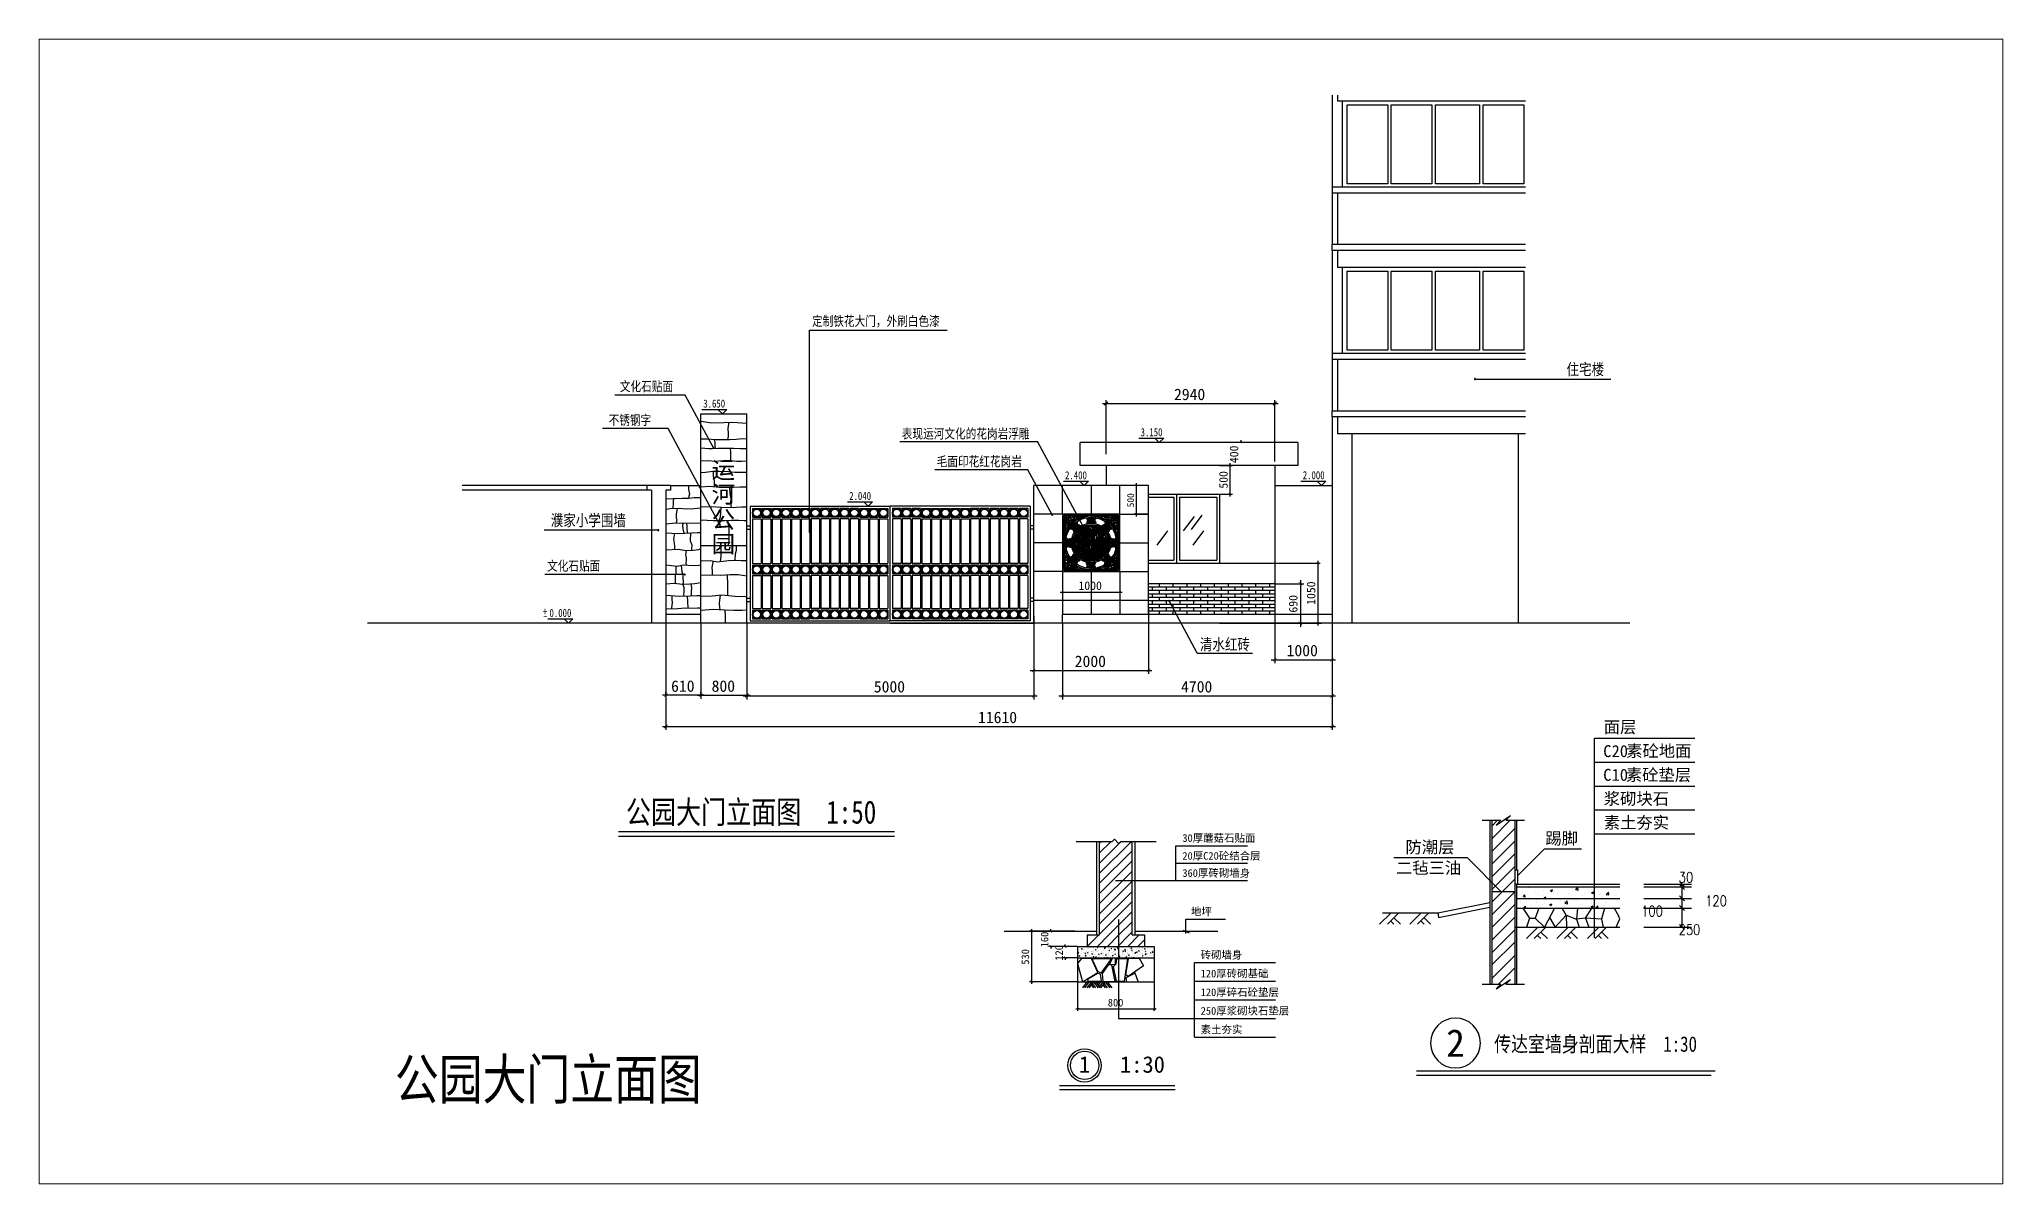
# Paper-space layout 'Layout1' of a CAD drawing. Extents: x 0 to 720, y 0 to 420.
# The model-space entities are those that its viewports show. They can reach past a viewport. Long polylines and large blocks are cut down to what shows.
import ezdxf
from ezdxf.enums import TextEntityAlignment as Align

# ---------------------------------------------------------------- set-up
doc = ezdxf.new("R2010")
doc.units = 0
doc.header["$LTSCALE"] = 100
doc.header["$MEASUREMENT"] = 0
doc.layers.get('0').update_dxf_attribs({"linetype": 'CONTINUOUS'})
doc.layers.get('DEFPOINTS').update_dxf_attribs({"linetype": 'CONTINUOUS'})
for name, color, linetype in [('1', 7, 'CONTINUOUS'), ('2', 1, 'CONTINUOUS'), ('2D', 7, 'CONTINUOUS'), ('INSERT', 7, 'CONTINUOUS'), ('TEXT', 7, 'CONTINUOUS'), ('WORKVIEW', 7, 'CONTINUOUS')]:
    doc.layers.add(name, color=color, linetype=linetype)
doc.styles.add('ROMANS', font='SIMLI.TTF', dxfattribs={"height": 100})
doc.styles.add('RS', font='romans.shx')
doc.styles.get("Standard").update_dxf_attribs({"font": 'SimSun.ttf'})

psp = doc.layouts.get("Layout1")

msp = doc.modelspace()

# ---------------------------------------------------------------- texts
at = {"width": 0.8}
for s, height, p in [('定制铁花大门，外刷白色漆', 170, (-377630, -238768, -5390)), ('住宅楼', 200, (-364482, -239624, -5390)), ('文化石贴面', 170, (-380978, -239906, -5390)), ('不锈钢字', 170, (-381174, -240494, -5390)), ('表现运河文化的花岗岩浮雕', 170, (-376066, -240731, -5390)), ('毛面印花红花岗岩', 170, (-375458, -241215, -5390)), ('濮家小学围墙', 200, (-382182, -242256, -5390)), ('文化石贴面', 170, (-382247, -243035, -5390)), ('清水红砖', 200, (-370871, -244420, -5390)), ('公园大门立面图  1:50', 400, (-380872, -247443, -5390)), ('传达室墙身剖面大样  1:30', 270, (-365743, -251421, -857)), ('公园大门立面图', 700, (-384898, -252250, -9171))]:
    msp.add_text(s, height=height, dxfattribs=at).set_placement(p)
at = {"color": 2, "style": 'ROMANS'}
for s, p in [('运', (-379379, -241426, -695)), ('河', (-379379, -241851, -695)), ('公', (-379379, -242293, -695)), ('园', (-379379, -242718, -695))]:
    msp.add_text(s, height=300, dxfattribs=at).set_placement(p)
for s, height, p in [('面层', 208.3, (-363834, -245863, -857)), ('C', 208, (-363843, -246284, -857)), ('20', 208.3, (-363696, -246284, -857)), ('素砼地面', 208.3, (-363443, -246280, -857)), ('C', 208, (-363843, -246697, -857)), ('10', 208.3, (-363696, -246697, -857)), ('素砼垫层', 208.3, (-363449, -246697, -857)), ('浆砌块石', 208.3, (-363834, -247113, -857)), ('素土夯实', 208.3, (-363834, -247530, -857)), ('30厚蘑菇石贴面', 133.3, (-371177, -247762, -5000)), ('踢脚', 208.3, (-364851, -247805, -857)), ('20厚C20砼结合层', 133.3, (-371177, -248072, -5000)), ('防潮层', 208.3, (-367289, -247957, -857)), ('360厚砖砌墙身', 133.3, (-371177, -248372, -5000)), ('二毡三油', 208.3, (-367455, -248320, -857)), ('地坪', 133.3, (-371026, -249043, -5000)), ('砖砌墙身', 133.3, (-370858, -249799, -5000)), ('120厚砖砌基础', 133.3, (-370858, -250124, -5000)), ('120厚碎石砼垫层', 133.3, (-370858, -250449, -5000)), ('250厚浆砌块石垫层', 133.3, (-370858, -250774, -5000)), ('素土夯实', 133.3, (-370858, -251099, -5000)), ('1', 288, (-372978, -251786, -8457)), ('1:30', 288, (-372264, -251786, -8457))]:
    msp.add_text(s, height=height).set_placement(p)
at = {"color": 7, "linetype": 'CONTINUOUS', "style": 'RS', "width": 0.8}
for s, p in [('30', (-362528, -248471, -857)), ('120', (-362067, -248881, -857)), ('100', (-363182, -249060, -857)), ('250', (-362528, -249383, -857))]:
    msp.add_text(s, height=183.3, dxfattribs=at).set_placement(p)
at = {"color": 7, "linetype": 'CONTINUOUS'}
msp.add_text('2', height=480, dxfattribs=at).set_placement((-366417, -251268), align=Align.MIDDLE)
at = {"color": 9, "linetype": 'BYBLOCK', "char_height": 150, "attachment_point": 5, "rotation": 90}
for s, insert in [('\\A1;500', (-370460, -241451)), ('\\A1;1050', (-368933, -243426))]:
    msp.add_mtext(s, dxfattribs=dict(at, insert=insert))
at = {"layer": 'INSERT', "color": 9}
for s, height, p in [('2940', 200, (-371322, -240061)), ('1000', 150, (-372987, -243371)), ('2000', 200, (-373052, -244714)), ('1000', 200, (-369360, -244526)), ('610', 200, (-380085, -245146)), ('800', 200, (-379379, -245146)), ('5000', 200, (-376553, -245157)), ('4700', 200, (-371199, -245157)), ('11610', 200, (-374737, -245691)), ('800', 133.3, (-372476, -250631, -571))]:
    msp.add_text(s, height=height, dxfattribs=at).set_placement(p)
for s, height, p in [('400', 150, (-370202, -241159)), ('500', 120, (-372019, -241929)), ('690', 150, (-369170, -243765)), ('160', 133.3, (-373511, -249600, -571)), ('530', 133.3, (-373847, -249903, -571)), ('120', 133.3, (-373259, -249833, -571))]:
    msp.add_text(s, height=height, rotation=90, dxfattribs=at).set_placement(p)
at = {"layer": 'TEXT', "width": 0.8}
for s, p in [('3.650', (-379525, -240191, -2736)), ('3.150', (-371904, -240690, -2736)), ('2.400', (-373221, -241441, -2736)), ('2.000', (-369079, -241440, -2736)), ('2.040', (-376982, -241801, -2736)), ('+', (-382321, -243815, -2736)), ('_', (-382316, -243811, -2736)), ('0.000', (-382204, -243841, -2736))]:
    msp.add_text(s, height=140, dxfattribs=at).set_placement(p)

# ---------------------------------------------------------------- blocks, each defined once
blk = doc.blocks.new('_ARCHTICK')
at = {"color": 0, "linetype": 'BYBLOCK', "const_width": 0.15}
blk.add_lwpolyline([(-0.5, -0.5), (0.5, 0.5)], dxfattribs=at)

# ---------------------------------------------------------------- linework, layer by layer
at = {"color": 7}
for p, q in [((-368567, -234743), (-368567, -236351)), ((-368467, -234851), (-368467, -234743)), ((-365198, -234851), (-368467, -234851)), ((-368387, -236351), (-368387, -234851)), ((-368307, -236291), (-368307, -234911)), ((-368307, -234911), (-367597, -234911)), ((-367597, -234911), (-367597, -236291)), ((-367537, -236291), (-367537, -234911)), ((-367537, -234911), (-366827, -234911)), ((-366827, -234911), (-366827, -236291)), ((-366767, -236291), (-366767, -234911)), ((-366767, -234911), (-365997, -234911)), ((-365997, -234911), (-365997, -236291)), ((-365937, -236291), (-365937, -234911)), ((-365937, -234911), (-365227, -234911)), ((-365227, -234911), (-365227, -236291)), ((-365198, -236351), (-368567, -236351)), ((-368567, -236351), (-368567, -236451)), ((-367597, -236291), (-368307, -236291)), ((-366827, -236291), (-367537, -236291)), ((-365997, -236291), (-366767, -236291)), ((-365227, -236291), (-365937, -236291)), ((-368567, -236451), (-368567, -237351)), ((-365198, -236451), (-368567, -236451)), ((-368467, -237351), (-368467, -236451)), ((-368567, -237451), (-368567, -237351)), ((-365198, -237351), (-368567, -237351)), ((-368567, -237451), (-368567, -239251)), ((-365198, -237451), (-368567, -237451)), ((-368467, -237751), (-368467, -237451)), ((-365198, -237751), (-368467, -237751)), ((-368387, -239251), (-368387, -237751)), ((-368307, -239191), (-368307, -237811)), ((-368307, -237811), (-367597, -237811)), ((-367597, -237811), (-367597, -239191)), ((-367537, -239191), (-367537, -237811)), ((-367537, -237811), (-366827, -237811)), ((-366827, -237811), (-366827, -239191)), ((-366767, -239191), (-366767, -237811)), ((-366767, -237811), (-365997, -237811)), ((-365997, -237811), (-365997, -239191)), ((-365937, -239191), (-365937, -237811)), ((-365937, -237811), (-365227, -237811)), ((-365227, -237811), (-365227, -239191)), ((-365198, -239251), (-368567, -239251)), ((-368567, -239251), (-368567, -239351)), ((-368567, -239351), (-368567, -240251)), ((-365198, -239351), (-368567, -239351)), ((-368467, -240251), (-368467, -239351)), ((-367597, -239191), (-368307, -239191)), ((-366827, -239191), (-367537, -239191)), ((-365997, -239191), (-366767, -239191)), ((-365227, -239191), (-365937, -239191)), ((-379552, -240222, 686), (-379115, -240222, 686)), ((-379269, -240222, 686), (-379192, -240301)), ((-379115, -240222, 686), (-379192, -240301)), ((-368567, -240351), (-368567, -240251)), ((-365198, -240251), (-368567, -240251)), ((-368567, -240351), (-368567, -243951)), ((-365198, -240351), (-368567, -240351)), ((-368467, -240651), (-368467, -240351)), ((-372957, -241201), (-372957, -240801)), ((-371937, -240722, 686), (-371501, -240722, 686)), ((-371655, -240722, 686), (-371578, -240801)), ((-371501, -240722, 686), (-371578, -240801)), ((-369167, -240801), (-369167, -241201)), ((-365198, -240651), (-368467, -240651)), ((-368217, -243951), (-368217, -240651)), ((-365317, -243951), (-365317, -240651)), ((-373248, -241472, 686), (-372812, -241472, 686)), ((-372965, -241472, 686), (-372889, -241551)), ((-372812, -241472, 686), (-372889, -241551)), ((-372507, -241201), (-372507, -241551)), ((-369567, -241201), (-369567, -243801)), ((-369113, -241472, 686), (-368676, -241472, 686)), ((-368830, -241472, 686), (-368753, -241551)), ((-368676, -241472, 686), (-368753, -241551)), ((-380507, -241551), (-383725, -241551)), ((-377009, -241832, 686), (-376573, -241832, 686)), ((-376726, -241832, 686), (-376650, -241911)), ((-376573, -241832, 686), (-376650, -241911)), ((-370527, -241701), (-370527, -242901)), ((-382232, -243872, 686), (-381795, -243872, 686)), ((-381949, -243872, 686), (-381872, -243951)), ((-381795, -243872, 686), (-381872, -243951)), ((-379567, -243801), (-380177, -243801)), ((-368567, -243801), (-373267, -243801))]:
    msp.add_line(p, q, dxfattribs=at)
at = {"color": 2, "linetype": 'BYBLOCK'}
for p, q in [((-372567, -240121), (-369507, -240121)), ((-372507, -241003), (-372507, -240061)), ((-369567, -241129), (-369567, -240061)), ((-369167, -240801), (-370192, -240801)), ((-370152, -240801), (-370152, -240761)), ((-370345, -241741), (-370345, -241161)), ((-371979, -241511), (-371979, -242091)), ((-370527, -241201), (-370305, -241201)), ((-369167, -241201), (-370192, -241201)), ((-371767, -241551), (-372019, -241551)), ((-370527, -241701), (-370305, -241701)), ((-371767, -242051), (-372019, -242051)), ((-370527, -242901), (-368778, -242901)), ((-368818, -242861), (-368818, -243991)), ((-373267, -243051), (-373267, -243451)), ((-372267, -243051), (-372267, -243451)), ((-369120, -243201), (-369120, -244011)), ((-373307, -243411), (-372227, -243411)), ((-369567, -243261), (-369060, -243261)), ((-373767, -243820), (-373767, -244834)), ((-371767, -243670), (-371767, -244834)), ((-369567, -243801), (-369567, -244646)), ((-368567, -243801), (-368567, -244646)), ((-380177, -243951), (-380177, -245811)), ((-379567, -243951), (-379567, -245266)), ((-378767, -243951), (-378767, -245277)), ((-373767, -243951), (-373767, -245277)), ((-373267, -243951), (-373267, -245277)), ((-370527, -243951), (-368778, -243951)), ((-370143, -243951), (-368753, -243951)), ((-369567, -243951), (-369060, -243951)), ((-368567, -243951), (-368567, -245811)), ((-369627, -244586), (-368507, -244586)), ((-368567, -244526), (-368567, -245277)), ((-373827, -244774), (-371707, -244774)), ((-379507, -245206), (-380237, -245206)), ((-380177, -245206), (-380177, -245146)), ((-379627, -245206), (-378707, -245206)), ((-379567, -245206), (-379567, -245146)), ((-378827, -245217), (-373707, -245217)), ((-378767, -244987), (-378767, -245266)), ((-373327, -245217), (-368507, -245217)), ((-380237, -245751), (-368507, -245751)), ((-373102, -249318, -571), (-373839, -249318, -571)), ((-373806, -249285, -571), (-373806, -250235, -571)), ((-373050, -249318, -571), (-373503, -249318, -571)), ((-373470, -249318, -571), (-373470, -249285, -571)), ((-373001, -249585, -571), (-373503, -249585, -571)), ((-373470, -249585, -571), (-373470, -249618, -571)), ((-373001, -249585, -571), (-373251, -249585, -571)), ((-373218, -249585, -571), (-373218, -249551, -571)), ((-373001, -249785, -571), (-373251, -249785, -571)), ((-373218, -249785, -571), (-373218, -249818, -571)), ((-373001, -250202, -571), (-373839, -250202, -571)), ((-373001, -250202, -571), (-373001, -250706, -571)), ((-371668, -250202, -571), (-371668, -250706, -571)), ((-373035, -250673, -571), (-371635, -250673, -571))]:
    msp.add_line(p, q, dxfattribs=at)
at = {"color": 0, "linetype": 'BYBLOCK'}
for p, q in [((-372477, -240091), (-372537, -240151)), ((-369597, -240151), (-369537, -240091)), ((-373789, -249335, -571), (-373822, -249301, -571)), ((-373486, -249301, -571), (-373453, -249335, -571)), ((-373453, -249601, -571), (-373486, -249568, -571)), ((-373234, -249568, -571), (-373201, -249601, -571)), ((-373201, -249801, -571), (-373234, -249768, -571)), ((-373822, -250185, -571), (-373789, -250218, -571)), ((-372985, -250656, -571), (-373018, -250689, -571)), ((-371685, -250689, -571), (-371651, -250656, -571))]:
    msp.add_line(p, q, dxfattribs=at)
at = {"color": 30}
for p, q in [((-380507, -241551), (-380507, -241631)), ((-380097, -241551), (-380507, -241551)), ((-380427, -241631), (-380507, -241631)), ((-380427, -241631), (-380427, -243951)), ((-380177, -241631), (-380177, -243951)), ((-380097, -241631), (-380177, -241631)), ((-380097, -241551), (-380097, -241631))]:
    msp.add_line(p, q, dxfattribs=at)
at = {"color": 9}
for p, q in [((-371327, -241751), (-371327, -242851)), ((-371277, -241701), (-371277, -242901)), ((-371227, -241751), (-371227, -242851)), ((-370577, -241751), (-370577, -242851)), ((-378707, -241911), (-378707, -243911)), ((-378667, -241951), (-378517, -241951)), ((-378667, -241951), (-378667, -242101)), ((-378667, -242101), (-378517, -242101)), ((-378667, -242131), (-378667, -242545)), ((-378667, -242131), (-378517, -242131)), ((-378517, -241951), (-378517, -242101)), ((-378517, -242131), (-378517, -242545)), ((-378497, -241951), (-378347, -241951)), ((-378497, -241951), (-378497, -242101)), ((-378497, -242101), (-378347, -242101)), ((-378497, -242131), (-378497, -242545)), ((-378497, -242131), (-378347, -242131)), ((-378347, -241951), (-378347, -242101)), ((-378347, -242131), (-378347, -242545)), ((-378327, -241951), (-378177, -241951)), ((-378327, -241951), (-378327, -242101)), ((-378327, -242101), (-378177, -242101)), ((-378327, -242131), (-378327, -242545)), ((-378327, -242131), (-378177, -242131)), ((-378177, -241951), (-378177, -242101)), ((-378177, -242131), (-378177, -242545)), ((-378157, -241951), (-378157, -242101)), ((-378157, -241951), (-378007, -241951)), ((-378157, -242101), (-378007, -242101)), ((-378157, -242131), (-378157, -242545)), ((-378157, -242131), (-378007, -242131)), ((-378007, -241951), (-378007, -242101)), ((-378007, -242131), (-378007, -242545)), ((-377987, -241951), (-377837, -241951)), ((-377987, -241951), (-377987, -242101)), ((-377987, -242101), (-377837, -242101)), ((-377987, -242131), (-377987, -242545)), ((-377987, -242131), (-377837, -242131)), ((-377837, -241951), (-377837, -242101)), ((-377837, -242131), (-377837, -242545)), ((-377817, -241951), (-377667, -241951)), ((-377817, -241951), (-377817, -242101)), ((-377817, -242101), (-377667, -242101)), ((-377817, -242131), (-377667, -242131)), ((-377817, -242131), (-377817, -242545)), ((-377667, -241951), (-377667, -242101)), ((-377667, -242131), (-377667, -242545)), ((-377647, -241951), (-377647, -242101)), ((-377497, -241951), (-377647, -241951)), ((-377497, -242101), (-377647, -242101)), ((-377497, -242131), (-377647, -242131)), ((-377647, -242131), (-377647, -242545)), ((-377497, -241951), (-377497, -242101)), ((-377497, -242131), (-377497, -242545)), ((-377327, -241951), (-377477, -241951)), ((-377477, -241951), (-377477, -242101)), ((-377327, -242101), (-377477, -242101)), ((-377327, -242131), (-377477, -242131)), ((-377477, -242131), (-377477, -242545)), ((-377327, -241951), (-377327, -242101)), ((-377327, -242131), (-377327, -242545)), ((-377157, -241951), (-377307, -241951)), ((-377307, -241951), (-377307, -242101)), ((-377157, -242101), (-377307, -242101)), ((-377157, -242131), (-377307, -242131)), ((-377307, -242131), (-377307, -242545)), ((-377157, -241951), (-377157, -242101)), ((-377157, -242131), (-377157, -242545)), ((-377137, -241951), (-377137, -242101)), ((-376987, -241951), (-377137, -241951)), ((-376987, -242101), (-377137, -242101)), ((-376987, -242131), (-377137, -242131)), ((-377137, -242131), (-377137, -242545)), ((-376987, -241951), (-376987, -242101)), ((-376987, -242131), (-376987, -242545)), ((-376967, -241951), (-376967, -242101)), ((-376817, -241951), (-376967, -241951)), ((-376817, -242101), (-376967, -242101)), ((-376817, -242131), (-376967, -242131)), ((-376967, -242131), (-376967, -242545)), ((-376817, -241951), (-376817, -242101)), ((-376817, -242131), (-376817, -242545)), ((-376797, -241951), (-376647, -241951)), ((-376797, -241951), (-376797, -242101)), ((-376797, -242101), (-376647, -242101)), ((-376797, -242131), (-376797, -242545)), ((-376797, -242131), (-376647, -242131)), ((-376647, -241951), (-376647, -242101)), ((-376647, -242131), (-376647, -242545)), ((-376627, -241951), (-376477, -241951)), ((-376627, -241951), (-376627, -242101)), ((-376627, -242101), (-376477, -242101)), ((-376627, -242131), (-376627, -242545)), ((-376627, -242131), (-376477, -242131)), ((-376477, -241951), (-376477, -242101)), ((-376477, -242131), (-376477, -242545)), ((-376457, -241951), (-376457, -242101)), ((-376457, -241951), (-376307, -241951)), ((-376457, -242101), (-376307, -242101)), ((-376457, -242131), (-376457, -242545)), ((-376457, -242131), (-376307, -242131)), ((-376307, -241951), (-376307, -242101)), ((-376307, -242131), (-376307, -242545)), ((-376077, -241951), (-376227, -241951)), ((-376227, -241951), (-376227, -242101)), ((-376077, -242101), (-376227, -242101)), ((-376077, -242131), (-376227, -242131)), ((-376227, -242131), (-376227, -242545)), ((-376077, -241951), (-376077, -242101)), ((-376077, -242131), (-376077, -242545)), ((-375907, -241951), (-376057, -241951)), ((-376057, -241951), (-376057, -242101)), ((-375907, -242101), (-376057, -242101)), ((-375907, -242131), (-376057, -242131)), ((-376057, -242131), (-376057, -242545)), ((-375907, -241951), (-375907, -242101)), ((-375907, -242131), (-375907, -242545)), ((-375887, -241951), (-375887, -242101)), ((-375737, -241951), (-375887, -241951)), ((-375737, -242101), (-375887, -242101)), ((-375737, -242131), (-375887, -242131)), ((-375887, -242131), (-375887, -242545)), ((-375737, -241951), (-375737, -242101)), ((-375737, -242131), (-375737, -242545)), ((-375717, -241951), (-375567, -241951)), ((-375717, -241951), (-375717, -242101)), ((-375717, -242101), (-375567, -242101)), ((-375717, -242131), (-375717, -242545)), ((-375717, -242131), (-375567, -242131)), ((-375567, -241951), (-375567, -242101)), ((-375567, -242131), (-375567, -242545)), ((-375547, -241951), (-375547, -242101)), ((-375547, -241951), (-375397, -241951)), ((-375547, -242101), (-375397, -242101)), ((-375547, -242131), (-375547, -242545)), ((-375547, -242131), (-375397, -242131)), ((-375397, -241951), (-375397, -242101)), ((-375397, -242131), (-375397, -242545)), ((-375377, -241951), (-375227, -241951)), ((-375377, -241951), (-375377, -242101)), ((-375377, -242101), (-375227, -242101)), ((-375377, -242131), (-375377, -242545)), ((-375377, -242131), (-375227, -242131)), ((-375227, -241951), (-375227, -242101)), ((-375227, -242131), (-375227, -242545)), ((-375207, -241951), (-375207, -242101)), ((-375207, -241951), (-375057, -241951)), ((-375207, -242101), (-375057, -242101)), ((-375207, -242131), (-375207, -242545)), ((-375207, -242131), (-375057, -242131)), ((-375057, -241951), (-375057, -242101)), ((-375057, -242131), (-375057, -242545)), ((-375037, -241951), (-374887, -241951)), ((-375037, -241951), (-375037, -242101)), ((-375037, -242101), (-374887, -242101)), ((-375037, -242131), (-375037, -242545)), ((-375037, -242131), (-374887, -242131)), ((-374887, -241951), (-374887, -242101)), ((-374887, -242131), (-374887, -242545)), ((-374717, -241951), (-374867, -241951)), ((-374867, -241951), (-374867, -242101)), ((-374717, -242101), (-374867, -242101)), ((-374717, -242131), (-374867, -242131)), ((-374867, -242131), (-374867, -242545)), ((-374717, -241951), (-374717, -242101)), ((-374717, -242131), (-374717, -242545)), ((-374697, -241951), (-374697, -242101)), ((-374547, -241951), (-374697, -241951)), ((-374547, -242101), (-374697, -242101)), ((-374547, -242131), (-374697, -242131)), ((-374697, -242131), (-374697, -242545)), ((-374547, -241951), (-374547, -242101)), ((-374547, -242131), (-374547, -242545)), ((-374377, -241951), (-374527, -241951)), ((-374527, -241951), (-374527, -242101)), ((-374377, -242101), (-374527, -242101)), ((-374377, -242131), (-374527, -242131)), ((-374527, -242131), (-374527, -242545)), ((-374377, -241951), (-374377, -242101)), ((-374377, -242131), (-374377, -242545)), ((-374207, -241951), (-374357, -241951)), ((-374357, -241951), (-374357, -242101)), ((-374207, -242101), (-374357, -242101)), ((-374207, -242131), (-374357, -242131)), ((-374357, -242131), (-374357, -242545)), ((-374207, -241951), (-374207, -242101)), ((-374207, -242131), (-374207, -242545)), ((-374187, -241951), (-374187, -242101)), ((-374037, -241951), (-374187, -241951)), ((-374037, -242101), (-374187, -242101)), ((-374037, -242131), (-374187, -242131)), ((-374187, -242131), (-374187, -242545)), ((-374037, -241951), (-374037, -242101)), ((-374037, -242131), (-374037, -242545)), ((-374017, -241951), (-374017, -242101)), ((-373867, -241951), (-374017, -241951)), ((-373867, -242101), (-374017, -242101)), ((-373867, -242131), (-374017, -242131)), ((-374017, -242131), (-374017, -242545)), ((-373867, -241951), (-373867, -242101)), ((-373867, -242131), (-373867, -242545)), ((-373827, -241911), (-373827, -243911)), ((-378667, -242545), (-378667, -242911)), ((-378517, -242545), (-378517, -242911)), ((-378497, -242545), (-378497, -242911)), ((-378347, -242545), (-378347, -242911)), ((-378327, -242545), (-378327, -242911)), ((-378177, -242545), (-378177, -242911)), ((-378157, -242545), (-378157, -242911)), ((-378007, -242545), (-378007, -242911)), ((-377987, -242545), (-377987, -242911)), ((-377837, -242545), (-377837, -242911)), ((-377817, -242545), (-377817, -242911)), ((-377667, -242545), (-377667, -242911)), ((-377647, -242545), (-377647, -242911)), ((-377497, -242545), (-377497, -242911)), ((-377477, -242545), (-377477, -242911)), ((-377327, -242545), (-377327, -242911)), ((-377307, -242545), (-377307, -242911)), ((-377157, -242545), (-377157, -242911)), ((-377137, -242545), (-377137, -242911)), ((-376987, -242545), (-376987, -242911)), ((-376967, -242545), (-376967, -242911)), ((-376817, -242545), (-376817, -242911)), ((-376797, -242545), (-376797, -242911)), ((-376647, -242545), (-376647, -242911)), ((-376627, -242545), (-376627, -242911)), ((-376477, -242545), (-376477, -242911)), ((-376457, -242545), (-376457, -242911)), ((-376307, -242545), (-376307, -242911)), ((-376227, -242545), (-376227, -242911)), ((-376077, -242545), (-376077, -242911)), ((-376057, -242545), (-376057, -242911)), ((-375907, -242545), (-375907, -242911)), ((-375887, -242545), (-375887, -242911)), ((-375737, -242545), (-375737, -242911)), ((-375717, -242545), (-375717, -242911)), ((-375567, -242545), (-375567, -242911)), ((-375547, -242545), (-375547, -242911)), ((-375397, -242545), (-375397, -242911)), ((-375377, -242545), (-375377, -242911)), ((-375227, -242545), (-375227, -242911)), ((-375207, -242545), (-375207, -242911)), ((-375057, -242545), (-375057, -242911)), ((-375037, -242545), (-375037, -242911)), ((-374887, -242545), (-374887, -242911)), ((-374867, -242545), (-374867, -242911)), ((-374717, -242545), (-374717, -242911)), ((-374697, -242545), (-374697, -242911)), ((-374547, -242545), (-374547, -242911)), ((-374527, -242545), (-374527, -242911)), ((-374377, -242545), (-374377, -242911)), ((-374357, -242545), (-374357, -242911)), ((-374207, -242545), (-374207, -242911)), ((-374187, -242545), (-374187, -242911)), ((-374037, -242545), (-374037, -242911)), ((-374017, -242545), (-374017, -242911)), ((-373867, -242545), (-373867, -242911)), ((-378667, -242911), (-378517, -242911)), ((-378667, -242941), (-378517, -242941)), ((-378667, -242941), (-378667, -243091)), ((-378667, -243091), (-378517, -243091)), ((-378667, -243121), (-378667, -243691)), ((-378667, -243121), (-378517, -243121)), ((-378517, -242941), (-378517, -243091)), ((-378517, -243121), (-378517, -243691)), ((-378497, -242911), (-378347, -242911)), ((-378497, -242941), (-378497, -243691)), ((-378497, -242941), (-378347, -242941)), ((-378497, -243091), (-378347, -243091)), ((-378497, -243121), (-378347, -243121)), ((-378347, -242941), (-378347, -243091)), ((-378347, -243121), (-378347, -243691)), ((-378327, -242911), (-378177, -242911)), ((-378327, -242941), (-378327, -243091)), ((-378327, -242941), (-378177, -242941)), ((-378327, -243091), (-378177, -243091)), ((-378327, -243121), (-378327, -243691)), ((-378327, -243121), (-378177, -243121)), ((-378177, -242941), (-378177, -243091)), ((-378177, -243121), (-378177, -243691)), ((-378157, -242911), (-378007, -242911)), ((-378157, -242941), (-378157, -243091)), ((-378157, -242941), (-378007, -242941)), ((-378157, -243091), (-378007, -243091)), ((-378157, -243121), (-378157, -243691)), ((-378157, -243121), (-378007, -243121)), ((-378007, -242941), (-378007, -243091)), ((-378007, -243121), (-378007, -243691)), ((-377987, -242911), (-377837, -242911)), ((-377987, -242941), (-377837, -242941)), ((-377987, -242941), (-377987, -243091)), ((-377987, -243091), (-377837, -243091)), ((-377987, -243121), (-377987, -243691)), ((-377987, -243121), (-377837, -243121)), ((-377837, -242941), (-377837, -243091)), ((-377837, -243121), (-377837, -243691)), ((-377817, -242911), (-377667, -242911)), ((-377817, -242941), (-377667, -242941)), ((-377817, -242941), (-377817, -243091)), ((-377817, -243091), (-377667, -243091)), ((-377817, -243121), (-377817, -243691)), ((-377817, -243121), (-377667, -243121)), ((-377667, -242941), (-377667, -243091)), ((-377667, -243121), (-377667, -243691)), ((-377497, -242911), (-377647, -242911)), ((-377647, -242941), (-377647, -243091)), ((-377497, -242941), (-377647, -242941)), ((-377497, -243091), (-377647, -243091)), ((-377647, -243121), (-377647, -243691)), ((-377497, -243121), (-377647, -243121)), ((-377497, -242941), (-377497, -243091)), ((-377497, -243121), (-377497, -243691)), ((-377327, -242911), (-377477, -242911)), ((-377327, -242941), (-377477, -242941)), ((-377477, -242941), (-377477, -243091)), ((-377327, -243091), (-377477, -243091)), ((-377477, -243121), (-377477, -243691)), ((-377327, -243121), (-377477, -243121)), ((-377327, -242941), (-377327, -243091)), ((-377327, -243121), (-377327, -243691)), ((-377157, -242911), (-377307, -242911)), ((-377157, -242941), (-377307, -242941)), ((-377307, -242941), (-377307, -243091)), ((-377157, -243091), (-377307, -243091)), ((-377307, -243121), (-377307, -243691)), ((-377157, -243121), (-377307, -243121)), ((-377157, -242941), (-377157, -243091)), ((-377157, -243121), (-377157, -243691)), ((-376987, -242911), (-377137, -242911)), ((-376987, -242941), (-377137, -242941)), ((-377137, -242941), (-377137, -243091)), ((-376987, -243091), (-377137, -243091)), ((-377137, -243121), (-377137, -243691)), ((-376987, -243121), (-377137, -243121)), ((-376987, -242941), (-376987, -243691)), ((-376817, -242911), (-376967, -242911)), ((-376967, -242941), (-376967, -243091)), ((-376817, -242941), (-376967, -242941)), ((-376817, -243091), (-376967, -243091)), ((-376967, -243121), (-376967, -243691)), ((-376817, -243121), (-376967, -243121)), ((-376817, -242941), (-376817, -243091)), ((-376817, -243121), (-376817, -243691)), ((-376797, -242911), (-376647, -242911)), ((-376797, -242941), (-376797, -243691)), ((-376797, -242941), (-376647, -242941)), ((-376797, -243091), (-376647, -243091)), ((-376797, -243121), (-376647, -243121)), ((-376647, -242941), (-376647, -243091)), ((-376647, -243121), (-376647, -243691)), ((-376627, -242911), (-376477, -242911)), ((-376627, -242941), (-376627, -243091)), ((-376627, -242941), (-376477, -242941)), ((-376627, -243091), (-376477, -243091)), ((-376627, -243121), (-376627, -243691)), ((-376627, -243121), (-376477, -243121)), ((-376477, -242941), (-376477, -243091)), ((-376477, -243121), (-376477, -243691)), ((-376457, -242911), (-376307, -242911)), ((-376457, -242941), (-376457, -243091)), ((-376457, -242941), (-376307, -242941)), ((-376457, -243091), (-376307, -243091)), ((-376457, -243121), (-376457, -243691)), ((-376457, -243121), (-376307, -243121)), ((-376307, -242941), (-376307, -243091)), ((-376307, -243121), (-376307, -243691)), ((-376077, -242911), (-376227, -242911)), ((-376077, -242941), (-376227, -242941)), ((-376227, -242941), (-376227, -243091)), ((-376077, -243091), (-376227, -243091)), ((-376077, -243121), (-376227, -243121)), ((-376227, -243121), (-376227, -243691)), ((-376077, -242941), (-376077, -243091)), ((-376077, -243121), (-376077, -243691)), ((-375907, -242911), (-376057, -242911)), ((-375907, -242941), (-376057, -242941)), ((-376057, -242941), (-376057, -243091)), ((-375907, -243091), (-376057, -243091)), ((-375907, -243121), (-376057, -243121)), ((-376057, -243121), (-376057, -243691)), ((-375907, -242941), (-375907, -243091)), ((-375907, -243121), (-375907, -243691)), ((-375737, -242911), (-375887, -242911)), ((-375737, -242941), (-375887, -242941)), ((-375887, -242941), (-375887, -243091)), ((-375737, -243091), (-375887, -243091)), ((-375737, -243121), (-375887, -243121)), ((-375887, -243121), (-375887, -243691)), ((-375737, -242941), (-375737, -243691)), ((-375717, -242911), (-375567, -242911)), ((-375717, -242941), (-375567, -242941)), ((-375717, -242941), (-375717, -243091)), ((-375717, -243091), (-375567, -243091)), ((-375717, -243121), (-375567, -243121)), ((-375717, -243121), (-375717, -243691)), ((-375567, -242941), (-375567, -243091)), ((-375567, -243121), (-375567, -243691)), ((-375547, -242911), (-375397, -242911)), ((-375547, -242941), (-375547, -243691)), ((-375547, -242941), (-375397, -242941)), ((-375547, -243091), (-375397, -243091)), ((-375547, -243121), (-375397, -243121)), ((-375397, -242941), (-375397, -243091)), ((-375397, -243121), (-375397, -243691)), ((-375377, -242911), (-375227, -242911)), ((-375377, -242941), (-375377, -243091)), ((-375377, -242941), (-375227, -242941)), ((-375377, -243091), (-375227, -243091)), ((-375377, -243121), (-375227, -243121)), ((-375377, -243121), (-375377, -243691)), ((-375227, -242941), (-375227, -243091)), ((-375227, -243121), (-375227, -243691)), ((-375207, -242911), (-375057, -242911)), ((-375207, -242941), (-375207, -243091)), ((-375207, -242941), (-375057, -242941)), ((-375207, -243091), (-375057, -243091)), ((-375207, -243121), (-375057, -243121)), ((-375207, -243121), (-375207, -243691)), ((-375057, -242941), (-375057, -243091)), ((-375057, -243121), (-375057, -243691)), ((-375037, -242911), (-374887, -242911)), ((-375037, -242941), (-374887, -242941)), ((-375037, -242941), (-375037, -243091)), ((-375037, -243091), (-374887, -243091)), ((-375037, -243121), (-374887, -243121)), ((-375037, -243121), (-375037, -243691)), ((-374887, -242941), (-374887, -243091)), ((-374887, -243121), (-374887, -243691)), ((-374717, -242911), (-374867, -242911)), ((-374717, -242941), (-374867, -242941)), ((-374867, -242941), (-374867, -243091)), ((-374717, -243091), (-374867, -243091)), ((-374717, -243121), (-374867, -243121)), ((-374867, -243121), (-374867, -243691)), ((-374717, -242941), (-374717, -243091)), ((-374717, -243121), (-374717, -243691)), ((-374547, -242911), (-374697, -242911)), ((-374697, -242941), (-374697, -243091)), ((-374547, -242941), (-374697, -242941)), ((-374547, -243091), (-374697, -243091)), ((-374547, -243121), (-374697, -243121)), ((-374697, -243121), (-374697, -243691)), ((-374547, -242941), (-374547, -243091)), ((-374547, -243121), (-374547, -243691)), ((-374377, -242911), (-374527, -242911)), ((-374377, -242941), (-374527, -242941)), ((-374527, -242941), (-374527, -243091)), ((-374377, -243091), (-374527, -243091)), ((-374377, -243121), (-374527, -243121)), ((-374527, -243121), (-374527, -243691)), ((-374377, -242941), (-374377, -243091)), ((-374377, -243121), (-374377, -243691)), ((-374207, -242911), (-374357, -242911)), ((-374207, -242941), (-374357, -242941)), ((-374357, -242941), (-374357, -243091)), ((-374207, -243091), (-374357, -243091)), ((-374207, -243121), (-374357, -243121)), ((-374357, -243121), (-374357, -243691)), ((-374207, -242941), (-374207, -243091)), ((-374207, -243121), (-374207, -243691)), ((-374037, -242911), (-374187, -242911)), ((-374037, -242941), (-374187, -242941)), ((-374187, -242941), (-374187, -243091)), ((-374037, -243091), (-374187, -243091)), ((-374037, -243121), (-374187, -243121)), ((-374187, -243121), (-374187, -243691)), ((-374037, -242941), (-374037, -243691)), ((-373867, -242911), (-374017, -242911)), ((-374017, -242941), (-374017, -243091)), ((-373867, -242941), (-374017, -242941)), ((-373867, -243091), (-374017, -243091)), ((-373867, -243121), (-374017, -243121)), ((-374017, -243121), (-374017, -243691)), ((-373867, -242941), (-373867, -243091)), ((-373867, -243121), (-373867, -243691)), ((-369567, -243261), (-371767, -243261)), ((-369567, -243321), (-371767, -243321)), ((-369567, -243381), (-371767, -243381)), ((-369567, -243441), (-371767, -243441)), ((-369567, -243501), (-371767, -243501)), ((-369567, -243561), (-371767, -243561)), ((-378667, -243691), (-378517, -243691)), ((-378667, -243721), (-378667, -243871)), ((-378667, -243721), (-378517, -243721)), ((-378667, -243871), (-378517, -243871)), ((-378517, -243721), (-378517, -243871)), ((-378497, -243691), (-378347, -243691)), ((-378497, -243721), (-378497, -243871)), ((-378497, -243721), (-378347, -243721)), ((-378497, -243871), (-378347, -243871)), ((-378347, -243721), (-378347, -243871)), ((-378327, -243691), (-378177, -243691)), ((-378327, -243721), (-378327, -243871)), ((-378327, -243721), (-378177, -243721)), ((-378327, -243871), (-378177, -243871)), ((-378177, -243721), (-378177, -243871)), ((-378157, -243691), (-378007, -243691)), ((-378157, -243721), (-378157, -243871)), ((-378157, -243721), (-378007, -243721)), ((-378157, -243871), (-378007, -243871)), ((-378007, -243721), (-378007, -243871)), ((-377987, -243691), (-377837, -243691)), ((-377987, -243721), (-377987, -243871)), ((-377987, -243721), (-377837, -243721)), ((-377987, -243871), (-377837, -243871)), ((-377837, -243721), (-377837, -243871)), ((-377817, -243691), (-377667, -243691)), ((-377817, -243721), (-377817, -243871)), ((-377817, -243721), (-377667, -243721)), ((-377817, -243871), (-377667, -243871)), ((-377667, -243721), (-377667, -243871)), ((-377497, -243691), (-377647, -243691)), ((-377497, -243721), (-377647, -243721)), ((-377647, -243721), (-377647, -243871)), ((-377497, -243871), (-377647, -243871)), ((-377497, -243721), (-377497, -243871)), ((-377327, -243691), (-377477, -243691)), ((-377327, -243721), (-377477, -243721)), ((-377477, -243721), (-377477, -243871)), ((-377327, -243871), (-377477, -243871)), ((-377327, -243721), (-377327, -243871)), ((-377157, -243691), (-377307, -243691)), ((-377157, -243721), (-377307, -243721)), ((-377307, -243721), (-377307, -243871)), ((-377157, -243871), (-377307, -243871)), ((-377157, -243721), (-377157, -243871)), ((-376987, -243691), (-377137, -243691)), ((-376987, -243721), (-377137, -243721)), ((-377137, -243721), (-377137, -243871)), ((-376987, -243871), (-377137, -243871)), ((-376987, -243721), (-376987, -243871)), ((-376817, -243691), (-376967, -243691)), ((-376817, -243721), (-376967, -243721)), ((-376967, -243721), (-376967, -243871)), ((-376817, -243871), (-376967, -243871)), ((-376817, -243721), (-376817, -243871)), ((-376797, -243691), (-376647, -243691)), ((-376797, -243721), (-376797, -243871)), ((-376797, -243721), (-376647, -243721)), ((-376797, -243871), (-376647, -243871)), ((-376647, -243721), (-376647, -243871)), ((-376627, -243691), (-376477, -243691)), ((-376627, -243721), (-376627, -243871)), ((-376627, -243721), (-376477, -243721)), ((-376627, -243871), (-376477, -243871)), ((-376477, -243721), (-376477, -243871)), ((-376457, -243691), (-376307, -243691)), ((-376457, -243721), (-376457, -243871)), ((-376457, -243721), (-376307, -243721)), ((-376457, -243871), (-376307, -243871)), ((-376307, -243721), (-376307, -243871)), ((-376077, -243691), (-376227, -243691)), ((-376077, -243721), (-376227, -243721)), ((-376227, -243721), (-376227, -243871)), ((-376077, -243871), (-376227, -243871)), ((-376077, -243721), (-376077, -243871)), ((-375907, -243691), (-376057, -243691)), ((-375907, -243721), (-376057, -243721)), ((-376057, -243721), (-376057, -243871)), ((-375907, -243871), (-376057, -243871)), ((-375907, -243721), (-375907, -243871)), ((-375737, -243691), (-375887, -243691)), ((-375737, -243721), (-375887, -243721)), ((-375887, -243721), (-375887, -243871)), ((-375737, -243871), (-375887, -243871)), ((-375737, -243721), (-375737, -243871)), ((-375717, -243691), (-375567, -243691)), ((-375717, -243721), (-375717, -243871)), ((-375717, -243721), (-375567, -243721)), ((-375717, -243871), (-375567, -243871)), ((-375567, -243721), (-375567, -243871)), ((-375547, -243691), (-375397, -243691)), ((-375547, -243721), (-375547, -243871)), ((-375547, -243721), (-375397, -243721)), ((-375547, -243871), (-375397, -243871)), ((-375397, -243721), (-375397, -243871)), ((-375377, -243691), (-375227, -243691)), ((-375377, -243721), (-375377, -243871)), ((-375377, -243721), (-375227, -243721)), ((-375377, -243871), (-375227, -243871)), ((-375227, -243721), (-375227, -243871)), ((-375207, -243691), (-375057, -243691)), ((-375207, -243721), (-375207, -243871)), ((-375207, -243721), (-375057, -243721)), ((-375207, -243871), (-375057, -243871)), ((-375057, -243721), (-375057, -243871)), ((-375037, -243691), (-374887, -243691)), ((-375037, -243721), (-375037, -243871)), ((-375037, -243721), (-374887, -243721)), ((-375037, -243871), (-374887, -243871)), ((-374887, -243721), (-374887, -243871)), ((-374717, -243691), (-374867, -243691)), ((-374717, -243721), (-374867, -243721)), ((-374867, -243721), (-374867, -243871)), ((-374717, -243871), (-374867, -243871)), ((-374717, -243721), (-374717, -243871)), ((-374547, -243691), (-374697, -243691)), ((-374547, -243721), (-374697, -243721)), ((-374697, -243721), (-374697, -243871)), ((-374547, -243871), (-374697, -243871)), ((-374547, -243721), (-374547, -243871)), ((-374377, -243691), (-374527, -243691)), ((-374377, -243721), (-374527, -243721)), ((-374527, -243721), (-374527, -243871)), ((-374377, -243871), (-374527, -243871)), ((-374377, -243721), (-374377, -243871)), ((-374207, -243691), (-374357, -243691)), ((-374207, -243721), (-374357, -243721)), ((-374357, -243721), (-374357, -243871)), ((-374207, -243871), (-374357, -243871)), ((-374207, -243721), (-374207, -243871)), ((-374037, -243691), (-374187, -243691)), ((-374037, -243721), (-374187, -243721)), ((-374187, -243721), (-374187, -243871)), ((-374037, -243871), (-374187, -243871)), ((-374037, -243721), (-374037, -243871)), ((-373867, -243691), (-374017, -243691)), ((-373867, -243721), (-374017, -243721)), ((-374017, -243721), (-374017, -243871)), ((-373867, -243871), (-374017, -243871)), ((-373867, -243721), (-373867, -243871)), ((-369567, -243621), (-371767, -243621)), ((-369567, -243681), (-371767, -243681)), ((-369567, -243741), (-371767, -243741))]:
    msp.add_line(p, q, dxfattribs=at)
at = {"color": 4}
msp.add_line((-363378, -243951), (-385375, -243951), dxfattribs=at)
at = {"color": 1, "linetype": 'CONTINUOUS'}
for p, q in [((-363998, -249432, -857), (-363998, -245955, -857)), ((-363998, -245955, -857), (-362249, -245955, -857)), ((-363998, -246371, -857), (-362249, -246371, -857)), ((-363998, -246788, -857), (-362249, -246788, -857)), ((-365710, -247469, -857), (-365460, -247302, -857)), ((-365460, -247302, -857), (-365543, -247385, -857)), ((-363998, -247205, -857), (-362249, -247205, -857)), ((-365952, -247385, -857), (-365627, -247385, -857)), ((-365627, -247385, -857), (-365710, -247469, -857)), ((-365543, -247385, -857), (-365218, -247385, -857)), ((-363998, -247621, -857), (-362249, -247621, -857)), ((-367491, -248036, -857), (-366217, -248036, -857)), ((-365616, -248637, -857), (-366217, -248036, -857)), ((-365335, -248356, -857), (-364864, -247884, -857)), ((-364864, -247884, -857), (-364220, -247884, -857)), ((-365952, -250241, -857), (-365627, -250241, -857)), ((-365710, -250325, -857), (-365460, -250158, -857)), ((-365627, -250241, -857), (-365710, -250325, -857)), ((-365460, -250158, -857), (-365543, -250241, -857)), ((-365543, -250241, -857), (-365218, -250241, -857))]:
    msp.add_line(p, q, dxfattribs=at)
at = {"color": 9, "linetype": 'CONTINUOUS'}
for p, q in [((-365818, -247385, -857), (-365818, -250241, -857)), ((-365785, -247707, -857), (-365463, -247385, -857)), ((-365785, -247486, -857), (-365684, -247385, -857)), ((-365785, -247928, -857), (-365385, -247528, -857)), ((-365352, -247385, -857), (-365352, -248248, -857)), ((-365785, -248149, -857), (-365385, -247749, -857)), ((-365785, -248370, -857), (-365385, -247970, -857)), ((-365785, -248591, -857), (-365385, -248191, -857)), ((-365385, -248248, -857), (-365335, -248248, -857)), ((-365335, -248248, -857), (-365335, -248498, -857)), ((-365785, -248812, -857), (-365385, -248412, -857)), ((-365785, -249031, -857), (-365385, -248631, -857)), ((-365385, -248631, -857), (-365785, -248631, -857)), ((-365352, -248498, -857), (-365385, -248498, -857)), ((-365352, -248498, -857), (-365352, -250241, -857)), ((-367541, -248998, -857), (-367740, -249197, -857)), ((-367692, -248998, -857), (-366728, -248998, -857)), ((-367406, -248998, -857), (-367605, -249197, -857)), ((-367015, -248998, -857), (-367214, -249197, -857)), ((-366880, -248998, -857), (-367079, -249197, -857)), ((-366728, -248998, -857), (-365818, -248817, -857)), ((-366728, -248998, -857), (-366712, -249080, -857)), ((-366712, -249080, -857), (-365818, -248902, -857)), ((-365785, -249252, -857), (-365385, -248852, -857)), ((-365247, -248915, -857), (-365129, -249094, -857)), ((-364966, -248915, -857), (-365030, -249091, -857)), ((-364695, -248915, -857), (-364865, -249248, -857)), ((-364489, -249041, -857), (-364683, -249248, -857)), ((-364489, -249041, -857), (-364560, -248915, -857)), ((-364489, -249041, -857), (-364486, -249248, -857)), ((-364489, -249041, -857), (-364307, -249109, -857)), ((-364294, -248915, -857), (-364307, -249109, -857)), ((-364154, -249093, -857), (-364042, -248915, -857)), ((-363819, -248915, -857), (-363876, -249111, -857)), ((-363652, -248915, -857), (-363578, -249049, -857)), ((-363552, -249103, -857), (-363578, -249049, -857)), ((-367549, -249141, -857), (-367492, -249197, -857)), ((-367491, -249084, -857), (-367377, -249197, -857)), ((-367023, -249141, -857), (-366966, -249197, -857)), ((-366964, -249084, -857), (-366851, -249197, -857)), ((-365785, -249473, -857), (-365385, -249073, -857)), ((-365785, -249694, -857), (-365385, -249294, -857)), ((-365385, -249248, -857), (-363552, -249248, -857)), ((-365129, -249094, -857), (-365181, -249248, -857)), ((-364980, -249248, -857), (-365179, -249447, -857)), ((-365129, -249094, -857), (-365030, -249091, -857)), ((-364845, -249248, -857), (-365044, -249447, -857)), ((-365030, -249091, -857), (-364865, -249248, -857)), ((-364987, -249391, -857), (-364931, -249447, -857)), ((-364929, -249334, -857), (-364816, -249447, -857)), ((-364780, -249082, -857), (-364683, -249248, -857)), ((-364454, -249248, -857), (-364653, -249447, -857)), ((-364319, -249248, -857), (-364518, -249447, -857)), ((-364461, -249391, -857), (-364405, -249447, -857)), ((-364403, -249334, -857), (-364290, -249447, -857)), ((-364154, -249093, -857), (-364307, -249109, -857)), ((-364307, -249109, -857), (-364264, -249248, -857)), ((-363876, -249111, -857), (-364154, -249093, -857)), ((-364154, -249093, -857), (-364093, -249248, -857)), ((-363920, -249248, -857), (-364119, -249447, -857)), ((-363784, -249248, -857), (-363983, -249447, -857)), ((-363927, -249391, -857), (-363871, -249447, -857)), ((-363876, -249111, -857), (-363842, -249248, -857)), ((-363869, -249334, -857), (-363755, -249447, -857)), ((-363616, -249248, -857), (-363552, -249103, -857)), ((-365785, -249908, -857), (-365385, -249508, -857)), ((-365785, -250141, -857), (-365385, -249741, -857)), ((-365671, -250241, -857), (-365385, -249955, -857))]:
    msp.add_line(p, q, dxfattribs=at)
at = {"color": 6, "linetype": 'CONTINUOUS'}
for p, q in [((-365785, -247385, -857), (-365785, -250241, -857)), ((-365385, -247385, -857), (-365385, -250241, -857))]:
    msp.add_line(p, q, dxfattribs=at)
at = {"color": 2, "linetype": 'CONTINUOUS'}
for p, q in [((-365352, -248498, -857), (-363552, -248498, -857)), ((-365352, -248548, -857), (-363552, -248548, -857)), ((-365330, -248667, -857), (-365330, -248667, -857)), ((-365272, -248722, -857), (-365272, -248722, -857)), ((-365243, -248624, -857), (-365243, -248624, -857)), ((-365234, -248715, -857), (-365210, -248686, -857)), ((-365234, -248715, -857), (-365204, -248718, -857)), ((-365204, -248718, -857), (-365210, -248686, -857)), ((-365146, -248562, -857), (-365146, -248562, -857)), ((-365015, -248625, -857), (-365015, -248625, -857)), ((-364980, -248672, -857), (-364980, -248672, -857)), ((-364976, -248635, -857), (-364976, -248635, -857)), ((-364893, -248691, -857), (-364893, -248691, -857)), ((-364890, -248609, -857), (-364890, -248609, -857)), ((-364876, -248746, -857), (-364852, -248718, -857)), ((-364846, -248748, -857), (-364852, -248718, -857)), ((-364765, -248608, -857), (-364730, -248594, -857)), ((-364765, -248608, -857), (-364740, -248624, -857)), ((-364740, -248624, -857), (-364730, -248594, -857)), ((-364709, -248647, -857), (-364709, -248647, -857)), ((-364700, -248584, -857), (-364700, -248584, -857)), ((-364688, -248622, -857), (-364688, -248622, -857)), ((-364636, -248656, -857), (-364636, -248656, -857)), ((-364442, -248658, -857), (-364442, -248658, -857)), ((-364397, -248572, -857), (-364397, -248572, -857)), ((-364391, -248723, -857), (-364391, -248723, -857)), ((-364383, -248624, -857), (-364383, -248624, -857)), ((-364325, -248594, -857), (-364286, -248553, -857)), ((-364325, -248594, -857), (-364280, -248601, -857)), ((-364280, -248601, -857), (-364286, -248553, -857)), ((-364201, -248698, -857), (-364201, -248698, -857)), ((-364175, -248669, -857), (-364175, -248669, -857)), ((-364124, -248587, -857), (-364124, -248587, -857)), ((-364046, -248648, -857), (-364011, -248634, -857)), ((-364046, -248648, -857), (-364021, -248664, -857)), ((-364021, -248664, -857), (-364011, -248634, -857)), ((-363908, -248681, -857), (-363908, -248681, -857)), ((-363886, -248656, -857), (-363886, -248656, -857)), ((-363873, -248718, -857), (-363873, -248718, -857)), ((-363867, -248551, -857), (-363867, -248551, -857)), ((-363791, -248677, -857), (-363752, -248636, -857)), ((-363791, -248677, -857), (-363747, -248684, -857)), ((-363760, -248640, -857), (-363760, -248640, -857)), ((-363747, -248684, -857), (-363752, -248636, -857)), ((-363642, -248692, -857), (-363642, -248692, -857)), ((-363620, -248686, -857), (-363620, -248686, -857)), ((-363571, -248615, -857), (-363571, -248615, -857)), ((-365374, -248906, -857), (-365374, -248906, -857)), ((-365362, -248827, -857), (-365362, -248827, -857)), ((-365352, -248748, -857), (-363552, -248748, -857)), ((-365352, -248915, -857), (-363552, -248915, -857)), ((-365279, -248814, -857), (-365279, -248814, -857)), ((-365222, -248913, -857), (-365198, -248884, -857)), ((-365222, -248913, -857), (-365197, -248915, -857)), ((-365192, -248915, -857), (-365198, -248884, -857)), ((-365173, -248803, -857), (-365173, -248803, -857)), ((-365152, -248729, -857), (-365152, -248729, -857)), ((-365118, -248758, -857), (-365118, -248758, -857)), ((-365115, -248869, -857), (-365115, -248869, -857)), ((-365096, -248903, -857), (-365096, -248903, -857)), ((-365046, -248750, -857), (-365044, -248748, -857)), ((-365046, -248750, -857), (-365001, -248757, -857)), ((-365012, -248825, -857), (-365012, -248825, -857)), ((-365001, -248757, -857), (-365002, -248748, -857)), ((-364876, -248746, -857), (-364856, -248748, -857)), ((-364858, -248834, -857), (-364858, -248834, -857)), ((-364857, -248761, -857), (-364857, -248761, -857)), ((-364851, -248769, -857), (-364851, -248769, -857)), ((-364805, -248853, -857), (-364805, -248853, -857)), ((-364774, -248853, -857), (-364739, -248839, -857)), ((-364774, -248853, -857), (-364750, -248869, -857)), ((-364750, -248869, -857), (-364739, -248839, -857)), ((-364745, -248836, -857), (-364745, -248836, -857)), ((-364605, -248802, -857), (-364605, -248802, -857)), ((-364584, -248780, -857), (-364584, -248780, -857)), ((-364516, -248739, -857), (-364516, -248739, -857)), ((-364513, -248803, -857), (-364513, -248803, -857)), ((-364512, -248833, -857), (-364473, -248792, -857)), ((-364512, -248833, -857), (-364467, -248840, -857)), ((-364479, -248848, -857), (-364479, -248848, -857)), ((-364467, -248840, -857), (-364473, -248792, -857)), ((-364393, -248913, -857), (-364393, -248913, -857)), ((-364358, -248875, -857), (-364358, -248875, -857)), ((-364346, -248764, -857), (-364346, -248764, -857)), ((-364317, -248792, -857), (-364317, -248792, -857)), ((-364233, -248859, -857), (-364233, -248859, -857)), ((-364221, -248753, -857), (-364221, -248753, -857)), ((-364212, -248859, -857), (-364212, -248859, -857)), ((-364102, -248863, -857), (-364102, -248863, -857)), ((-364095, -248895, -857), (-364095, -248895, -857)), ((-364056, -248893, -857), (-364021, -248879, -857)), ((-364056, -248893, -857), (-364031, -248909, -857)), ((-364050, -248803, -857), (-364050, -248803, -857)), ((-364044, -248834, -857), (-364044, -248834, -857)), ((-364031, -248909, -857), (-364021, -248879, -857)), ((-363978, -248915, -857), (-363939, -248875, -857)), ((-363945, -248870, -857), (-363945, -248870, -857)), ((-363935, -248915, -857), (-363939, -248875, -857)), ((-363842, -248863, -857), (-363842, -248863, -857)), ((-363810, -248813, -857), (-363810, -248813, -857)), ((-363783, -248814, -857), (-363783, -248814, -857)), ((-363728, -248792, -857), (-363728, -248792, -857)), ((-363678, -248881, -857), (-363678, -248881, -857)), ((-363603, -248776, -857), (-363603, -248776, -857)), ((-363583, -248826, -857), (-363583, -248826, -857))]:
    msp.add_line(p, q, dxfattribs=at)
at = {"color": 7, "linetype": 'CONTINUOUS'}
for p, q in [((-363137, -248498, -857), (-362303, -248498, -857)), ((-363137, -248548, -857), (-362303, -248548, -857)), ((-362426, -248542, -857), (-362514, -248454, -857)), ((-362426, -248592, -857), (-362514, -248504, -857)), ((-362426, -248792, -857), (-362514, -248704, -857)), ((-362470, -249248, -857), (-362470, -248498, -857)), ((-363137, -248748, -857), (-362303, -248748, -857)), ((-363137, -248915, -857), (-362303, -248915, -857)), ((-362802, -248915, -857), (-362682, -248915, -857)), ((-362426, -248959, -857), (-362514, -248871, -857)), ((-363137, -249248, -857), (-362303, -249248, -857)), ((-362426, -249292, -857), (-362514, -249204, -857))]:
    msp.add_line(p, q, dxfattribs=at)
at = {"color": 0, "linetype": 'BYBLOCK'}
for points, const_width in [([(-370172, -240781), (-370132, -240821)], 6), ([(-371959, -241571), (-371999, -241531)], 6), ([(-371999, -242031), (-371959, -242071)], 6), ([(-369090, -243291), (-369150, -243231)], 9), ([(-373247, -243391), (-373287, -243431)], 6), ([(-372287, -243431), (-372247, -243391)], 6), ([(-369150, -243921), (-369090, -243981)], 9), ([(-369537, -244556), (-369597, -244616)], 9), ([(-368597, -244616), (-368537, -244556)], 9), ([(-373737, -244744), (-373797, -244804)], 9), ([(-371797, -244804), (-371737, -244744)], 9), ([(-380147, -245176), (-380207, -245236)], 9), ([(-379597, -245236), (-379537, -245176)], 9), ([(-379537, -245176), (-379597, -245236)], 9), ([(-378797, -245236), (-378737, -245176)], 9), ([(-378737, -245187), (-378797, -245247)], 9), ([(-373797, -245247), (-373737, -245187)], 9), ([(-373237, -245187), (-373297, -245247)], 9), ([(-368597, -245247), (-368537, -245187)], 9), ([(-380147, -245721), (-380207, -245781)], 9), ([(-368597, -245781), (-368537, -245721)], 9)]:
    msp.add_lwpolyline(points, dxfattribs=dict(at, const_width=const_width))
at = {"color": 9}
for centre, radius in [((-378592, -242026), 75), ((-378592, -242026), 65), ((-378422, -242026), 75), ((-378422, -242026), 65), ((-378253, -242026), 75), ((-378253, -242026), 65), ((-378083, -242026), 75), ((-378083, -242026), 65), ((-377912, -242026), 75), ((-377912, -242026), 65), ((-377742, -242026), 75), ((-377742, -242026), 65), ((-377572, -242026), 75), ((-377572, -242026), 65), ((-377402, -242026), 75), ((-377402, -242026), 65), ((-377232, -242026), 75), ((-377232, -242026), 65), ((-377062, -242026), 75), ((-377062, -242026), 65), ((-376892, -242026), 75), ((-376892, -242026), 65), ((-376722, -242026), 75), ((-376722, -242026), 65), ((-376553, -242026), 75), ((-376553, -242026), 65), ((-376383, -242026), 75), ((-376383, -242026), 65), ((-376152, -242026), 75), ((-376152, -242026), 65), ((-375982, -242026), 75), ((-375982, -242026), 65), ((-375812, -242026), 75), ((-375812, -242026), 65), ((-375642, -242026), 75), ((-375642, -242026), 65), ((-375472, -242026), 75), ((-375472, -242026), 65), ((-375303, -242026), 75), ((-375303, -242026), 65), ((-375133, -242026), 75), ((-375133, -242026), 65), ((-374962, -242026), 75), ((-374962, -242026), 65), ((-374792, -242026), 75), ((-374792, -242026), 65), ((-374622, -242026), 75), ((-374622, -242026), 65), ((-374452, -242026), 75), ((-374452, -242026), 65), ((-374282, -242026), 75), ((-374282, -242026), 65), ((-374112, -242026), 75), ((-374112, -242026), 65), ((-373942, -242026), 75), ((-373942, -242026), 65), ((-378592, -243016), 75), ((-378592, -243016), 65), ((-378422, -243016), 75), ((-378422, -243016), 65), ((-378253, -243016), 75), ((-378253, -243016), 65), ((-378083, -243016), 75), ((-378083, -243016), 65), ((-377912, -243016), 75), ((-377912, -243016), 65), ((-377742, -243016), 75), ((-377742, -243016), 65), ((-377572, -243016), 75), ((-377572, -243016), 65), ((-377402, -243016), 75), ((-377402, -243016), 65), ((-377232, -243016), 75), ((-377232, -243016), 65), ((-377062, -243016), 75), ((-377062, -243016), 65), ((-376892, -243016), 75), ((-376892, -243016), 65), ((-376722, -243016), 75), ((-376722, -243016), 65), ((-376553, -243016), 75), ((-376553, -243016), 65), ((-376383, -243016), 75), ((-376383, -243016), 65), ((-376152, -243016), 75), ((-376152, -243016), 65), ((-375982, -243016), 75), ((-375982, -243016), 65), ((-375812, -243016), 75), ((-375812, -243016), 65), ((-375642, -243016), 75), ((-375642, -243016), 65), ((-375472, -243016), 75), ((-375472, -243016), 65), ((-375303, -243016), 75), ((-375303, -243016), 65), ((-375133, -243016), 75), ((-375133, -243016), 65), ((-374962, -243016), 75), ((-374962, -243016), 65), ((-374792, -243016), 75), ((-374792, -243016), 65), ((-374622, -243016), 75), ((-374622, -243016), 65), ((-374452, -243016), 75), ((-374452, -243016), 65), ((-374282, -243016), 75), ((-374282, -243016), 65), ((-374112, -243016), 75), ((-374112, -243016), 65), ((-373942, -243016), 75), ((-373942, -243016), 65), ((-378592, -243796), 75), ((-378592, -243796), 65), ((-378422, -243796), 75), ((-378422, -243796), 65), ((-378253, -243796), 75), ((-378253, -243796), 65), ((-378083, -243796), 75), ((-378083, -243796), 65), ((-377912, -243796), 75), ((-377912, -243796), 65), ((-377742, -243796), 75), ((-377742, -243796), 65), ((-377572, -243796), 75), ((-377572, -243796), 65), ((-377402, -243796), 75), ((-377402, -243796), 65), ((-377232, -243796), 75), ((-377232, -243796), 65), ((-377062, -243796), 75), ((-377062, -243796), 65), ((-376892, -243796), 75), ((-376892, -243796), 65), ((-376722, -243796), 75), ((-376722, -243796), 65), ((-376553, -243796), 75), ((-376553, -243796), 65), ((-376383, -243796), 75), ((-376383, -243796), 65), ((-376152, -243796), 75), ((-376152, -243796), 65), ((-375982, -243796), 75), ((-375982, -243796), 65), ((-375812, -243796), 75), ((-375812, -243796), 65), ((-375642, -243796), 75), ((-375642, -243796), 65), ((-375472, -243796), 75), ((-375472, -243796), 65), ((-375303, -243796), 75), ((-375303, -243796), 65), ((-375133, -243796), 75), ((-375133, -243796), 65), ((-374962, -243796), 75), ((-374962, -243796), 65), ((-374792, -243796), 75), ((-374792, -243796), 65), ((-374622, -243796), 75), ((-374622, -243796), 65), ((-374452, -243796), 75), ((-374452, -243796), 65), ((-374282, -243796), 75), ((-374282, -243796), 65), ((-374112, -243796), 75), ((-374112, -243796), 65), ((-373942, -243796), 75), ((-373942, -243796), 65)]:
    msp.add_circle(centre, radius, dxfattribs=at)
at = {"color": 8}
msp.add_circle((-372767, -242551), 323, dxfattribs=at)
at = {"color": 9}
for centre, radius, start, end in [((-377742, -237869), 4082, 270.9955, 271.0559), ((-377742, -237869), 4232, 270.9955, 271.0185), ((-377742, -237869), 4262, 270.9955, 271.0113), ((-374792, -237869), 4082, 268.9441, 269.0045), ((-374792, -237869), 4232, 268.9815, 269.0045), ((-374792, -237869), 4262, 268.9887, 269.0045)]:
    msp.add_arc(centre, radius, start, end, dxfattribs=at)
at = {"color": 7, "linetype": 'CONTINUOUS'}
for start, end in [(0, 180), (180, 0)]:
    msp.add_arc((-366417, -251268, -1166), 435, start, end, dxfattribs=at)
at = {"layer": '1', "color": 8}
for p, q in [((-372789, -242165), (-372791, -242166)), ((-372786, -242146), (-372788, -242147)), ((-372769, -242135), (-372769, -242137)), ((-372769, -242137), (-372767, -242136)), ((-372762, -242137), (-372761, -242138)), ((-372749, -242147), (-372744, -242151)), ((-372747, -242164), (-372746, -242164)), ((-372746, -242164), (-372744, -242161)), ((-372744, -242151), (-372738, -242151)), ((-373183, -242552), (-373181, -242552)), ((-373181, -242552), (-373182, -242550)), ((-373181, -242546), (-373180, -242544)), ((-373171, -242532), (-373166, -242527)), ((-373166, -242527), (-373166, -242522)), ((-373154, -242529), (-373156, -242527)), ((-373154, -242531), (-373154, -242529)), ((-373067, -242278), (-373068, -242280)), ((-373062, -242258), (-373061, -242259)), ((-373061, -242259), (-373060, -242257)), ((-373057, -242254), (-373054, -242254)), ((-373055, -242293), (-373056, -242295)), ((-373040, -242252), (-373033, -242252)), ((-373033, -242252), (-373029, -242248)), ((-373027, -242263), (-373026, -242262)), ((-373026, -242262), (-373026, -242259)), ((-372961, -242317), (-372963, -242319)), ((-372962, -242314), (-372961, -242313)), ((-372957, -242320), (-372962, -242314)), ((-372955, -242321), (-372957, -242320)), ((-372934, -242293), (-372926, -242296)), ((-372931, -242294), (-372934, -242296)), ((-372931, -242296), (-372931, -242297)), ((-372906, -242276), (-372902, -242278)), ((-372898, -242277), (-372904, -242279)), ((-372894, -242274), (-372896, -242274)), ((-372893, -242300), (-372891, -242301)), ((-372883, -242297), (-372889, -242298)), ((-372882, -242294), (-372887, -242298)), ((-372886, -242298), (-372885, -242300)), ((-372874, -242263), (-372877, -242264)), ((-372874, -242267), (-372872, -242269)), ((-372870, -242270), (-372874, -242271)), ((-372870, -242261), (-372862, -242262)), ((-372869, -242267), (-372870, -242270)), ((-372848, -242254), (-372843, -242255)), ((-372843, -242257), (-372846, -242257)), ((-372846, -242382), (-372845, -242382)), ((-372843, -242253), (-372845, -242254)), ((-372842, -242378), (-372844, -242379)), ((-372838, -242382), (-372833, -242383)), ((-372835, -242379), (-372836, -242385)), ((-372836, -242386), (-372835, -242389)), ((-372832, -242272), (-372834, -242273)), ((-372803, -242367), (-372806, -242368)), ((-372805, -242365), (-372805, -242366)), ((-372805, -242366), (-372801, -242372)), ((-372798, -242358), (-372802, -242359)), ((-372801, -242359), (-372794, -242369)), ((-372801, -242372), (-372797, -242371)), ((-372797, -242371), (-372792, -242369)), ((-372797, -242372), (-372797, -242374)), ((-372794, -242362), (-372795, -242365)), ((-372794, -242369), (-372794, -242372)), ((-372779, -242395), (-372778, -242396)), ((-372778, -242396), (-372779, -242396)), ((-372775, -242395), (-372773, -242395)), ((-372772, -242393), (-372772, -242395)), ((-372772, -242393), (-372772, -242393)), ((-372765, -242360), (-372761, -242364)), ((-372764, -242368), (-372765, -242368)), ((-372759, -242364), (-372764, -242368)), ((-372759, -242359), (-372762, -242362)), ((-372761, -242358), (-372759, -242361)), ((-372758, -242365), (-372759, -242364)), ((-372721, -242422), (-372719, -242424)), ((-372697, -242250), (-372696, -242251)), ((-372696, -242251), (-372697, -242252)), ((-372687, -242271), (-372681, -242273)), ((-372687, -242276), (-372683, -242277)), ((-372684, -242270), (-372685, -242276)), ((-372676, -242522), (-372680, -242522)), ((-372674, -242285), (-372676, -242287)), ((-372674, -242518), (-372676, -242522)), ((-372676, -242519), (-372674, -242525)), ((-372670, -242518), (-372673, -242521)), ((-372672, -242293), (-372672, -242293)), ((-372668, -242520), (-372670, -242518)), ((-372664, -242520), (-372668, -242520)), ((-372664, -242523), (-372667, -242525)), ((-372666, -242517), (-372666, -242521)), ((-372666, -242521), (-372663, -242524)), ((-372658, -242271), (-372659, -242273)), ((-372658, -242270), (-372657, -242271)), ((-372657, -242271), (-372652, -242273)), ((-372655, -242269), (-372655, -242271)), ((-372653, -242274), (-372653, -242277)), ((-372653, -242320), (-372649, -242321)), ((-372648, -242320), (-372653, -242322)), ((-372649, -242321), (-372649, -242325)), ((-372648, -242287), (-372646, -242287)), ((-372647, -242317), (-372647, -242323)), ((-372646, -242318), (-372644, -242322)), ((-372644, -242322), (-372642, -242322)), ((-372642, -242520), (-372640, -242520)), ((-372630, -242388), (-372635, -242389)), ((-372630, -242280), (-372633, -242280)), ((-372633, -242288), (-372632, -242287)), ((-372632, -242330), (-372633, -242331)), ((-372632, -242278), (-372629, -242279)), ((-372632, -242284), (-372623, -242286)), ((-372632, -242287), (-372630, -242287)), ((-372632, -242395), (-372629, -242393)), ((-372631, -242385), (-372629, -242386)), ((-372630, -242275), (-372628, -242276)), ((-372629, -242279), (-372630, -242280)), ((-372630, -242281), (-372630, -242284)), ((-372630, -242287), (-372629, -242286)), ((-372630, -242287), (-372630, -242291)), ((-372626, -242383), (-372630, -242388)), ((-372630, -242391), (-372630, -242389)), ((-372629, -242392), (-372630, -242391)), ((-372629, -242393), (-372629, -242392)), ((-372629, -242395), (-372629, -242399)), ((-372628, -242393), (-372626, -242394)), ((-372628, -242395), (-372628, -242395)), ((-372625, -242379), (-372626, -242383)), ((-372626, -242385), (-372623, -242387)), ((-372625, -242393), (-372625, -242393)), ((-372624, -242392), (-372623, -242393)), ((-372623, -242287), (-372620, -242284)), ((-372623, -242387), (-372621, -242383)), ((-372623, -242388), (-372622, -242388)), ((-372623, -242389), (-372623, -242389)), ((-372621, -242279), (-372622, -242280)), ((-372622, -242280), (-372622, -242284)), ((-372622, -242386), (-372618, -242386)), ((-372620, -242284), (-372618, -242287)), ((-372614, -242319), (-372612, -242321)), ((-372612, -242321), (-372608, -242318)), ((-372608, -242318), (-372605, -242318)), ((-372606, -242316), (-372606, -242320)), ((-372603, -242302), (-372601, -242302)), ((-372602, -242300), (-372599, -242304)), ((-372601, -242292), (-372598, -242294)), ((-372600, -242338), (-372597, -242338)), ((-372599, -242303), (-372598, -242301)), ((-372599, -242304), (-372599, -242306)), ((-372596, -242375), (-372599, -242379)), ((-372598, -242301), (-372595, -242300)), ((-372597, -242338), (-372598, -242341)), ((-372595, -242300), (-372596, -242298)), ((-372596, -242301), (-372594, -242303)), ((-372596, -242335), (-372596, -242338)), ((-372596, -242335), (-372596, -242335)), ((-372596, -242338), (-372594, -242339)), ((-372595, -242386), (-372596, -242386)), ((-372594, -242375), (-372595, -242376)), ((-372595, -242376), (-372591, -242381)), ((-372595, -242383), (-372595, -242386)), ((-372594, -242339), (-372591, -242339)), ((-372594, -242340), (-372594, -242343)), ((-372591, -242339), (-372591, -242337)), ((-372591, -242340), (-372591, -242342)), ((-372591, -242340), (-372588, -242340)), ((-372591, -242381), (-372590, -242379)), ((-372590, -242334), (-372588, -242333)), ((-372588, -242333), (-372588, -242332)), ((-372587, -242334), (-372584, -242334)), ((-372582, -242320), (-372579, -242321)), ((-372581, -242306), (-372578, -242307)), ((-372579, -242321), (-372579, -242322)), ((-372575, -242324), (-372574, -242322)), ((-372574, -242323), (-372574, -242323)), ((-372572, -242317), (-372572, -242319)), ((-372561, -242373), (-372565, -242383)), ((-372565, -242379), (-372563, -242379)), ((-372564, -242375), (-372561, -242378)), ((-372561, -242376), (-372558, -242382)), ((-372557, -242376), (-372560, -242377)), ((-372538, -242403), (-372538, -242402)), ((-372538, -242402), (-372537, -242402)), ((-372510, -242263), (-372512, -242262)), ((-372495, -242251), (-372496, -242250)), ((-372479, -242291), (-372479, -242292)), ((-372479, -242292), (-372475, -242292)), ((-372474, -242255), (-372476, -242257)), ((-372476, -242257), (-372474, -242258)), ((-372471, -242261), (-372471, -242263)), ((-372469, -242278), (-372468, -242285)), ((-372468, -242285), (-372464, -242289)), ((-372382, -242529), (-372383, -242527)), ((-372363, -242531), (-372363, -242529)), ((-372351, -242549), (-372354, -242549)), ((-372354, -242549), (-372353, -242551)), ((-372353, -242555), (-372354, -242557)), ((-373172, -242570), (-373171, -242572)), ((-373152, -242572), (-373152, -242574)), ((-373066, -242816), (-373070, -242813)), ((-373065, -242823), (-373066, -242816)), ((-373063, -242840), (-373064, -242838)), ((-373058, -242844), (-373061, -242843)), ((-373060, -242846), (-373058, -242844)), ((-373056, -242809), (-373059, -242809)), ((-373055, -242810), (-373056, -242809)), ((-373040, -242850), (-373038, -242851)), ((-373024, -242838), (-373023, -242839)), ((-372876, -242708), (-372874, -242710)), ((-372874, -242706), (-372875, -242708)), ((-372871, -242714), (-372870, -242716)), ((-372870, -242716), (-372870, -242715)), ((-372849, -242701), (-372846, -242700)), ((-372849, -242703), (-372846, -242704)), ((-372848, -242697), (-372846, -242699)), ((-372846, -242699), (-372845, -242698)), ((-372844, -242697), (-372843, -242698)), ((-372839, -242703), (-372841, -242705)), ((-372838, -242680), (-372840, -242681)), ((-372837, -242681), (-372835, -242684)), ((-372835, -242684), (-372834, -242684)), ((-372812, -242698), (-372811, -242698)), ((-372811, -242702), (-372812, -242704)), ((-372811, -242699), (-372809, -242700)), ((-372810, -242696), (-372810, -242697)), ((-372810, -242697), (-372810, -242696)), ((-372809, -242700), (-372808, -242700)), ((-372809, -242701), (-372809, -242702)), ((-372735, -242591), (-372729, -242597)), ((-372729, -242596), (-372732, -242598)), ((-372730, -242588), (-372730, -242585)), ((-372730, -242585), (-372723, -242588)), ((-372725, -242590), (-372729, -242596)), ((-372727, -242585), (-372727, -242585)), ((-372727, -242585), (-372726, -242587)), ((-372708, -242599), (-372705, -242602)), ((-372707, -242620), (-372704, -242619)), ((-372705, -242617), (-372704, -242618)), ((-372704, -242618), (-372702, -242616)), ((-372703, -242613), (-372700, -242615)), ((-372702, -242616), (-372699, -242616)), ((-372700, -242615), (-372700, -242619)), ((-372699, -242616), (-372698, -242617)), ((-372698, -242617), (-372697, -242617)), ((-372698, -242618), (-372696, -242619)), ((-372693, -242597), (-372686, -242603)), ((-372687, -242593), (-372691, -242598)), ((-372691, -242598), (-372690, -242601)), ((-372689, -242636), (-372689, -242635)), ((-372682, -242600), (-372685, -242602)), ((-372683, -242592), (-372684, -242594)), ((-372684, -242594), (-372679, -242596)), ((-372679, -242596), (-372682, -242600)), ((-372653, -242616), (-372648, -242617)), ((-372650, -242613), (-372652, -242614)), ((-372650, -242619), (-372649, -242618)), ((-372648, -242607), (-372647, -242609)), ((-372647, -242609), (-372645, -242611)), ((-372643, -242615), (-372646, -242617)), ((-372645, -242617), (-372643, -242619)), ((-372643, -242614), (-372643, -242615)), ((-372643, -242619), (-372643, -242618)), ((-372641, -242643), (-372640, -242642)), ((-372623, -242651), (-372623, -242650)), ((-372623, -242650), (-372618, -242657)), ((-372623, -242654), (-372621, -242654)), ((-372621, -242654), (-372622, -242657)), ((-372618, -242657), (-372612, -242655)), ((-372618, -242657), (-372618, -242659)), ((-372613, -242653), (-372613, -242655)), ((-372612, -242636), (-372609, -242635)), ((-372611, -242624), (-372609, -242625)), ((-372611, -242627), (-372608, -242627)), ((-372611, -242630), (-372609, -242630)), ((-372611, -242632), (-372605, -242632)), ((-372606, -242624), (-372609, -242630)), ((-372609, -242625), (-372604, -242626)), ((-372609, -242630), (-372606, -242632)), ((-372609, -242635), (-372607, -242634)), ((-372609, -242636), (-372609, -242636)), ((-372607, -242632), (-372608, -242633)), ((-372607, -242623), (-372607, -242624)), ((-372607, -242634), (-372607, -242637)), ((-372606, -242633), (-372602, -242636)), ((-372605, -242632), (-372605, -242632)), ((-372604, -242636), (-372603, -242637)), ((-372594, -242658), (-372594, -242661)), ((-372594, -242661), (-372592, -242663)), ((-372592, -242689), (-372593, -242690)), ((-372592, -242667), (-372590, -242667)), ((-372591, -242668), (-372586, -242670)), ((-372591, -242676), (-372590, -242676)), ((-372590, -242676), (-372588, -242673)), ((-372589, -242666), (-372589, -242667)), ((-372588, -242673), (-372585, -242672)), ((-372586, -242670), (-372586, -242667)), ((-372586, -242670), (-372584, -242671)), ((-372586, -242674), (-372583, -242674)), ((-372586, -242674), (-372586, -242676)), ((-372584, -242671), (-372583, -242671)), ((-372582, -242668), (-372582, -242670)), ((-372582, -242670), (-372578, -242671)), ((-372580, -242653), (-372577, -242653)), ((-372577, -242657), (-372580, -242657)), ((-372575, -242644), (-372579, -242646)), ((-372579, -242650), (-372577, -242650)), ((-372578, -242671), (-372577, -242670)), ((-372578, -242672), (-372578, -242676)), ((-372569, -242648), (-372577, -242657)), ((-372577, -242651), (-372577, -242653)), ((-372577, -242653), (-372574, -242654)), ((-372577, -242670), (-372577, -242668)), ((-372577, -242671), (-372577, -242671)), ((-372576, -242657), (-372575, -242662)), ((-372575, -242670), (-372574, -242669)), ((-372574, -242641), (-372574, -242643)), ((-372574, -242643), (-372572, -242641)), ((-372574, -242669), (-372574, -242669)), ((-372573, -242644), (-372568, -242647)), ((-372573, -242667), (-372573, -242668)), ((-372573, -242668), (-372572, -242668)), ((-372572, -242641), (-372571, -242641)), ((-372571, -242656), (-372571, -242652)), ((-372571, -242652), (-372568, -242653)), ((-372569, -242649), (-372568, -242649)), ((-372561, -242666), (-372564, -242666)), ((-372555, -242661), (-372551, -242661)), ((-372554, -242673), (-372552, -242673)), ((-372554, -242681), (-372551, -242680)), ((-372552, -242657), (-372552, -242664)), ((-372552, -242671), (-372552, -242673)), ((-372552, -242673), (-372550, -242676)), ((-372552, -242681), (-372552, -242681)), ((-372551, -242680), (-372550, -242678)), ((-372548, -242617), (-372550, -242620)), ((-372550, -242658), (-372550, -242661)), ((-372550, -242661), (-372547, -242664)), ((-372550, -242674), (-372550, -242674)), ((-372550, -242676), (-372550, -242678)), ((-372550, -242678), (-372547, -242678)), ((-372550, -242680), (-372550, -242682)), ((-372549, -242674), (-372549, -242674)), ((-372548, -242672), (-372547, -242671)), ((-372548, -242672), (-372547, -242673)), ((-372547, -242664), (-372545, -242663)), ((-372547, -242665), (-372545, -242666)), ((-372547, -242688), (-372545, -242688)), ((-372546, -242670), (-372545, -242670)), ((-372545, -242663), (-372545, -242661)), ((-372545, -242666), (-372543, -242666)), ((-372545, -242688), (-372545, -242688)), ((-372522, -242608), (-372524, -242609)), ((-372508, -242838), (-372508, -242839)), ((-372508, -242839), (-372508, -242842)), ((-372501, -242849), (-372505, -242853)), ((-372495, -242849), (-372501, -242849)), ((-372478, -242847), (-372480, -242847)), ((-372479, -242808), (-372479, -242806)), ((-372472, -242843), (-372474, -242842)), ((-372474, -242842), (-372474, -242844)), ((-372467, -242823), (-372467, -242821)), ((-372380, -242570), (-372380, -242572)), ((-372380, -242572), (-372378, -242574)), ((-372364, -242569), (-372368, -242574)), ((-372368, -242574), (-372368, -242579)), ((-372791, -242950), (-372796, -242950)), ((-372788, -242938), (-372791, -242940)), ((-372785, -242954), (-372791, -242950)), ((-372787, -242938), (-372788, -242938)), ((-372772, -242964), (-372774, -242963)), ((-372765, -242964), (-372768, -242965)), ((-372765, -242966), (-372765, -242964)), ((-372748, -242955), (-372746, -242955)), ((-372745, -242936), (-372744, -242935))]:
    msp.add_line(p, q, dxfattribs=at)
for centre, radius, start, end in [((-372842, -242383), 3.52, 80.5377, 249.444), ((-372575, -242317), 4.69, 187.125, 330.2551)]:
    msp.add_arc(centre, radius, start, end, dxfattribs=at)
at = {"layer": '2', "color": 8}
for p, q in [((-373237, -242122), (-373237, -242088)), ((-373237, -242183), (-373237, -242124)), ((-373237, -242136), (-373236, -242135)), ((-373236, -242135), (-373231, -242139)), ((-373227, -242124), (-373235, -242123)), ((-373235, -242170), (-373235, -242170)), ((-373223, -242172), (-373235, -242170)), ((-373225, -242191), (-373235, -242184)), ((-373231, -242150), (-373226, -242146)), ((-373229, -242152), (-373231, -242150)), ((-373223, -242155), (-373229, -242152)), ((-373201, -242181), (-373228, -242179)), ((-373227, -242109), (-373225, -242107)), ((-373226, -242118), (-373227, -242109)), ((-373223, -242126), (-373227, -242124)), ((-373223, -242124), (-373226, -242118)), ((-373226, -242146), (-373223, -242146)), ((-373225, -242107), (-373222, -242108)), ((-373213, -242140), (-373225, -242134)), ((-373225, -242165), (-373223, -242160)), ((-373224, -242170), (-373225, -242165)), ((-373225, -242192), (-373224, -242191)), ((-373225, -242197), (-373225, -242192)), ((-373219, -242202), (-373225, -242197)), ((-373224, -242191), (-373220, -242190)), ((-373218, -242156), (-373223, -242155)), ((-373223, -242160), (-373215, -242160)), ((-373222, -242108), (-373217, -242108)), ((-373221, -242170), (-373222, -242173)), ((-373222, -242173), (-373219, -242175)), ((-373221, -242169), (-373221, -242165)), ((-373215, -242163), (-373220, -242163)), ((-373220, -242219), (-373213, -242213)), ((-373216, -242226), (-373220, -242219)), ((-373213, -242150), (-373219, -242147)), ((-373213, -242163), (-373218, -242156)), ((-373203, -242202), (-373218, -242203)), ((-373217, -242100), (-373208, -242099)), ((-373217, -242108), (-373217, -242100)), ((-373209, -242131), (-373216, -242121)), ((-373214, -242209), (-373211, -242205)), ((-373213, -242213), (-373214, -242209)), ((-373207, -242146), (-373213, -242140)), ((-373203, -242157), (-373213, -242150)), ((-373210, -242214), (-373212, -242213)), ((-373209, -242117), (-373211, -242114)), ((-373211, -242205), (-373202, -242209)), ((-373209, -242092), (-373210, -242095)), ((-373210, -242095), (-373206, -242102)), ((-373195, -242092), (-373209, -242092)), ((-373208, -242119), (-373209, -242117)), ((-373207, -242131), (-373209, -242131)), ((-373206, -242126), (-373202, -242113)), ((-373206, -242141), (-373206, -242126)), ((-373201, -242158), (-373206, -242141)), ((-373199, -242126), (-373205, -242122)), ((-373196, -242220), (-373205, -242221)), ((-373198, -242165), (-373203, -242157)), ((-373200, -242175), (-373203, -242174)), ((-373183, -242196), (-373203, -242193)), ((-373198, -242206), (-373203, -242202)), ((-373202, -242113), (-373200, -242108)), ((-373202, -242209), (-373198, -242207)), ((-373201, -242158), (-373201, -242158)), ((-373193, -242183), (-373201, -242181)), ((-373200, -242108), (-373193, -242108)), ((-373194, -242180), (-373200, -242175)), ((-373195, -242129), (-373199, -242126)), ((-373198, -242207), (-373198, -242206)), ((-373180, -242225), (-373196, -242220)), ((-373195, -242087), (-373193, -242091)), ((-373193, -242091), (-373195, -242092)), ((-373195, -242134), (-373195, -242129)), ((-373192, -242135), (-373195, -242134)), ((-373193, -242180), (-373194, -242180)), ((-373191, -242094), (-373193, -242092)), ((-373193, -242109), (-373189, -242106)), ((-373192, -242112), (-373193, -242109)), ((-373182, -242192), (-373193, -242183)), ((-373188, -242117), (-373192, -242112)), ((-373186, -242132), (-373190, -242136)), ((-373184, -242151), (-373190, -242147)), ((-373189, -242106), (-373185, -242106)), ((-373189, -242177), (-373186, -242165)), ((-373182, -242120), (-373188, -242117)), ((-373180, -242106), (-373186, -242101)), ((-373182, -242158), (-373186, -242163)), ((-373186, -242163), (-373186, -242164)), ((-373182, -242156), (-373184, -242151)), ((-373178, -242200), (-373183, -242196)), ((-373181, -242124), (-373182, -242120)), ((-373180, -242126), (-373182, -242128)), ((-373175, -242152), (-373182, -242156)), ((-373179, -242159), (-373182, -242158)), ((-373175, -242210), (-373182, -242207)), ((-373174, -242106), (-373181, -242102)), ((-373177, -242126), (-373181, -242124)), ((-373175, -242163), (-373179, -242159)), ((-373170, -242127), (-373177, -242126)), ((-373175, -242100), (-373157, -242109)), ((-373171, -242141), (-373175, -242145)), ((-373175, -242145), (-373175, -242152)), ((-373175, -242165), (-373175, -242163)), ((-373173, -242168), (-373175, -242165)), ((-373175, -242199), (-373174, -242197)), ((-373174, -242203), (-373175, -242199)), ((-373170, -242210), (-373175, -242210)), ((-373164, -242210), (-373174, -242203)), ((-373164, -242217), (-373174, -242217)), ((-373169, -242165), (-373173, -242168)), ((-373160, -242195), (-373173, -242193)), ((-373171, -242204), (-373172, -242204)), ((-373172, -242204), (-373172, -242207)), ((-373172, -242207), (-373167, -242213)), ((-373164, -242142), (-373171, -242141)), ((-373170, -242088), (-373170, -242087)), ((-373168, -242091), (-373170, -242088)), ((-373167, -242126), (-373170, -242127)), ((-373167, -242162), (-373169, -242164)), ((-373166, -242090), (-373168, -242091)), ((-373168, -242091), (-373167, -242094)), ((-373165, -242129), (-373167, -242126)), ((-373161, -242162), (-373167, -242162)), ((-373167, -242213), (-373158, -242211)), ((-373161, -242090), (-373166, -242090)), ((-373163, -242132), (-373165, -242129)), ((-373162, -242105), (-373164, -242101)), ((-373160, -242136), (-373164, -242142)), ((-373158, -242216), (-373164, -242210)), ((-373159, -242219), (-373164, -242217)), ((-373158, -242133), (-373163, -242132)), ((-373159, -242223), (-373162, -242223)), ((-373151, -242102), (-373161, -242090)), ((-373159, -242165), (-373161, -242162)), ((-373152, -242129), (-373160, -242136)), ((-373160, -242186), (-373151, -242170)), ((-373160, -242194), (-373160, -242186)), ((-373158, -242196), (-373160, -242195)), ((-373159, -242175), (-373159, -242165)), ((-373157, -242177), (-373159, -242175)), ((-373155, -242138), (-373158, -242133)), ((-373150, -242197), (-373158, -242196)), ((-373158, -242203), (-373150, -242203)), ((-373158, -242211), (-373154, -242208)), ((-373151, -242217), (-373158, -242216)), ((-373157, -242109), (-373150, -242112)), ((-373151, -242142), (-373155, -242138)), ((-373150, -242092), (-373154, -242096)), ((-373154, -242148), (-373150, -242142)), ((-373154, -242151), (-373154, -242148)), ((-373152, -242152), (-373154, -242151)), ((-373154, -242208), (-373151, -242208)), ((-373154, -242223), (-373150, -242217)), ((-373148, -242129), (-373152, -242129)), ((-373150, -242213), (-373152, -242213)), ((-373151, -242169), (-373146, -242165)), ((-373151, -242208), (-373149, -242210)), ((-373150, -242085), (-373145, -242087)), ((-373144, -242094), (-373150, -242092)), ((-373150, -242112), (-373147, -242112)), ((-373150, -242153), (-373138, -242155)), ((-373149, -242186), (-373150, -242196)), ((-373144, -242203), (-373150, -242197)), ((-373150, -242203), (-373148, -242204)), ((-373149, -242210), (-373150, -242213)), ((-373150, -242217), (-373148, -242219)), ((-373147, -242179), (-373149, -242186)), ((-373148, -242107), (-373145, -242115)), ((-373148, -242204), (-373142, -242210)), ((-373148, -242219), (-373145, -242217)), ((-373148, -242219), (-373148, -242220)), ((-373146, -242165), (-373135, -242157)), ((-373145, -242087), (-373142, -242095)), ((-373145, -242115), (-373142, -242115)), ((-373145, -242216), (-373144, -242210)), ((-373139, -242210), (-373144, -242203)), ((-373129, -242086), (-373142, -242085)), ((-373142, -242111), (-373142, -242115)), ((-373142, -242219), (-373142, -242217)), ((-373140, -242220), (-373142, -242219)), ((-373137, -242220), (-373140, -242220)), ((-373127, -242209), (-373139, -242210)), ((-373138, -242155), (-373136, -242156)), ((-373138, -242203), (-373137, -242203)), ((-373135, -242095), (-373137, -242089)), ((-373137, -242203), (-373134, -242202)), ((-373135, -242219), (-373137, -242220)), ((-373135, -242114), (-373135, -242095)), ((-373134, -242118), (-373135, -242114)), ((-373135, -242157), (-373121, -242153)), ((-373134, -242202), (-373130, -242203)), ((-373134, -242254), (-373103, -242219)), ((-373130, -242203), (-373128, -242200)), ((-373124, -242094), (-373129, -242086)), ((-373127, -242124), (-373128, -242101)), ((-373128, -242200), (-373123, -242205)), ((-373121, -242211), (-373127, -242209)), ((-373124, -242221), (-373125, -242220)), ((-373121, -242093), (-373124, -242094)), ((-373124, -242128), (-373122, -242118)), ((-373118, -242221), (-373124, -242221)), ((-373123, -242205), (-373118, -242206)), ((-373122, -242118), (-373122, -242111)), ((-373118, -242097), (-373121, -242093)), ((-373121, -242153), (-373118, -242154)), ((-373113, -242210), (-373121, -242211)), ((-373118, -242154), (-373120, -242164)), ((-373119, -242165), (-373114, -242172)), ((-373116, -242108), (-373118, -242097)), ((-373118, -242130), (-373118, -242121)), ((-373116, -242132), (-373118, -242130)), ((-373118, -242142), (-373118, -242152)), ((-373118, -242206), (-373110, -242199)), ((-373114, -242218), (-373118, -242221)), ((-373109, -242117), (-373116, -242108)), ((-373116, -242132), (-373113, -242131)), ((-373116, -242134), (-373116, -242132)), ((-373108, -242146), (-373116, -242134)), ((-373107, -242140), (-373114, -242132)), ((-373114, -242172), (-373107, -242176)), ((-373114, -242179), (-373113, -242177)), ((-373112, -242181), (-373114, -242179)), ((-373114, -242184), (-373112, -242181)), ((-373110, -242189), (-373114, -242184)), ((-373103, -242217), (-373114, -242218)), ((-373113, -242131), (-373113, -242128)), ((-373107, -242204), (-373113, -242210)), ((-373111, -242112), (-373100, -242094)), ((-373110, -242132), (-373110, -242130)), ((-373110, -242166), (-373107, -242149)), ((-373107, -242170), (-373110, -242166)), ((-373110, -242198), (-373110, -242189)), ((-373107, -242149), (-373108, -242146)), ((-373106, -242176), (-373108, -242181)), ((-373108, -242181), (-373107, -242187)), ((-373104, -242161), (-373107, -242164)), ((-373103, -242171), (-373107, -242170)), ((-373107, -242187), (-373104, -242195)), ((-373104, -242197), (-373107, -242204)), ((-373106, -242165), (-373105, -242166)), ((-373102, -242171), (-373106, -242176)), ((-373105, -242166), (-373104, -242161)), ((-373103, -242147), (-373104, -242145)), ((-373104, -242184), (-373100, -242180)), ((-373104, -242187), (-373104, -242184)), ((-373102, -242189), (-373104, -242187)), ((-373101, -242153), (-373103, -242147)), ((-373103, -242155), (-373101, -242153)), ((-373103, -242160), (-373103, -242155)), ((-373103, -242219), (-373103, -242217)), ((-373097, -242171), (-373102, -242171)), ((-373097, -242187), (-373102, -242189)), ((-373102, -242217), (-373082, -242200)), ((-373100, -242094), (-373096, -242093)), ((-373100, -242180), (-373098, -242180)), ((-373099, -242157), (-373098, -242156)), ((-373094, -242164), (-373099, -242157)), ((-373099, -242212), (-373097, -242202)), ((-373098, -242170), (-373096, -242168)), ((-373098, -242180), (-373097, -242182)), ((-373091, -242167), (-373097, -242171)), ((-373097, -242182), (-373097, -242186)), ((-373096, -242093), (-373089, -242099)), ((-373095, -242166), (-373094, -242165)), ((-373094, -242158), (-373089, -242145)), ((-373087, -242159), (-373094, -242164)), ((-373089, -242167), (-373091, -242167)), ((-373090, -242201), (-373087, -242197)), ((-373090, -242205), (-373090, -242201)), ((-373089, -242099), (-373084, -242099)), ((-373089, -242145), (-373089, -242135)), ((-373089, -242156), (-373087, -242149)), ((-373089, -242240), (-373061, -242213)), ((-373083, -242162), (-373088, -242164)), ((-373087, -242197), (-373088, -242192)), ((-373087, -242149), (-373085, -242146)), ((-373074, -242158), (-373087, -242159)), ((-373080, -242197), (-373087, -242197)), ((-373085, -242146), (-373084, -242132)), ((-373084, -242099), (-373080, -242101)), ((-373071, -242185), (-373084, -242189)), ((-373074, -242160), (-373083, -242162)), ((-373081, -242198), (-373056, -242177)), ((-373080, -242101), (-373079, -242097)), ((-373079, -242097), (-373073, -242091)), ((-373079, -242153), (-373077, -242142)), ((-373077, -242142), (-373076, -242109)), ((-373070, -242156), (-373074, -242158)), ((-373069, -242159), (-373074, -242160)), ((-373073, -242091), (-373069, -242091)), ((-373064, -242133), (-373073, -242152)), ((-373073, -242143), (-373070, -242135)), ((-373068, -242183), (-373071, -242185)), ((-373064, -242151), (-373070, -242156)), ((-373069, -242091), (-373066, -242094)), ((-373055, -242150), (-373069, -242159)), ((-373067, -242172), (-373064, -242168)), ((-373066, -242177), (-373067, -242172)), ((-373067, -242182), (-373066, -242177)), ((-373066, -242094), (-373060, -242085)), ((-373066, -242148), (-373057, -242136)), ((-373066, -242217), (-373064, -242217)), ((-373064, -242217), (-373065, -242221)), ((-373062, -242122), (-373064, -242133)), ((-373063, -242149), (-373064, -242145)), ((-373056, -242146), (-373064, -242151)), ((-373064, -242165), (-373064, -242170)), ((-373064, -242170), (-373057, -242177)), ((-373050, -242085), (-373063, -242085)), ((-373057, -242095), (-373062, -242122)), ((-373057, -242135), (-373055, -242125)), ((-373052, -242139), (-373056, -242143)), ((-373047, -242145), (-373056, -242146)), ((-373056, -242177), (-373035, -242161)), ((-373055, -242125), (-373055, -242120)), ((-373049, -242149), (-373055, -242150)), ((-373055, -242159), (-373052, -242155)), ((-373048, -242129), (-373052, -242139)), ((-373052, -242155), (-373047, -242155)), ((-373050, -242169), (-373052, -242169)), ((-373049, -242088), (-373050, -242085)), ((-373048, -242168), (-373050, -242169)), ((-373043, -242210), (-373050, -242216)), ((-373050, -242216), (-373044, -242223)), ((-373049, -242094), (-373049, -242088)), ((-373043, -242100), (-373049, -242094)), ((-373046, -242152), (-373049, -242149)), ((-373049, -242165), (-373048, -242168)), ((-373047, -242145), (-373038, -242138)), ((-373047, -242155), (-373045, -242153)), ((-373045, -242153), (-373035, -242160)), ((-373045, -242204), (-373042, -242202)), ((-373038, -242163), (-373044, -242157)), ((-373044, -242223), (-373044, -242228)), ((-373040, -242102), (-373043, -242100)), ((-373042, -242202), (-373028, -242202)), ((-373041, -242219), (-373040, -242217)), ((-373034, -242226), (-373041, -242219)), ((-373034, -242111), (-373040, -242102)), ((-373040, -242148), (-373028, -242136)), ((-373040, -242217), (-373029, -242217)), ((-373023, -242149), (-373035, -242155)), ((-373035, -242161), (-373033, -242161)), ((-373030, -242116), (-373034, -242111)), ((-373033, -242161), (-372994, -242136)), ((-373028, -242116), (-373030, -242116)), ((-373026, -242114), (-373028, -242116)), ((-373028, -242202), (-373025, -242200)), ((-373020, -242187), (-373027, -242192)), ((-373025, -242198), (-373027, -242196)), ((-373026, -242112), (-373026, -242114)), ((-373026, -242135), (-373023, -242125)), ((-373025, -242197), (-373024, -242196)), ((-373025, -242200), (-373025, -242198)), ((-373010, -242200), (-373025, -242199)), ((-373024, -242196), (-373024, -242193)), ((-373024, -242210), (-373010, -242210)), ((-373020, -242090), (-373023, -242092)), ((-373023, -242125), (-373011, -242101)), ((-373010, -242141), (-373023, -242149)), ((-373021, -242230), (-373015, -242223)), ((-373019, -242087), (-373020, -242090)), ((-373020, -242185), (-373020, -242187)), ((-373016, -242220), (-373020, -242213)), ((-373016, -242084), (-373019, -242087)), ((-373019, -242188), (-373018, -242189)), ((-373018, -242189), (-373018, -242194)), ((-373018, -242194), (-373015, -242195)), ((-373016, -242221), (-373016, -242220)), ((-373009, -242228), (-373016, -242221)), ((-373015, -242195), (-373014, -242200)), ((-373013, -242182), (-373008, -242187)), ((-373011, -242101), (-373011, -242095)), ((-373007, -242196), (-373010, -242200)), ((-373010, -242211), (-373002, -242220)), ((-373006, -242091), (-373009, -242085)), ((-373008, -242187), (-373007, -242196)), ((-373000, -242095), (-373006, -242091)), ((-373001, -242137), (-373004, -242139)), ((-373002, -242220), (-373001, -242226)), ((-372988, -242107), (-373001, -242121)), ((-372994, -242128), (-373001, -242137)), ((-372992, -242095), (-373000, -242095)), ((-372994, -242136), (-372960, -242120)), ((-372991, -242094), (-372992, -242095)), ((-372978, -242156), (-372992, -242164)), ((-372989, -242089), (-372991, -242094)), ((-372987, -242085), (-372989, -242089)), ((-372985, -242101), (-372985, -242100)), ((-372950, -242143), (-372978, -242156)), ((-372975, -242084), (-372973, -242087)), ((-372973, -242087), (-372975, -242093)), ((-372975, -242093), (-372974, -242095)), ((-372974, -242095), (-372971, -242095)), ((-372971, -242095), (-372967, -242098)), ((-372967, -242099), (-372963, -242092)), ((-372962, -242091), (-372955, -242084)), ((-372960, -242120), (-372955, -242117)), ((-372955, -242109), (-372957, -242113)), ((-372948, -242102), (-372955, -242109)), ((-372954, -242114), (-372941, -242104)), ((-372952, -242117), (-372954, -242115)), ((-372925, -242106), (-372952, -242117)), ((-372947, -242100), (-372945, -242094)), ((-372942, -242086), (-372939, -242084)), ((-372941, -242087), (-372942, -242086)), ((-372935, -242084), (-372941, -242089)), ((-372938, -242104), (-372941, -242102)), ((-372940, -242101), (-372934, -242095)), ((-372939, -242084), (-372938, -242084)), ((-372935, -242103), (-372938, -242104)), ((-372933, -242104), (-372935, -242103)), ((-372929, -242099), (-372927, -242095)), ((-372899, -242098), (-372925, -242105)), ((-372923, -242090), (-372924, -242091)), ((-372921, -242087), (-372923, -242088)), ((-372918, -242090), (-372923, -242090)), ((-372921, -242084), (-372921, -242087)), ((-372911, -242084), (-372918, -242090)), ((-372897, -242084), (-372904, -242091)), ((-372904, -242088), (-372904, -242085)), ((-372903, -242089), (-372904, -242088)), ((-372894, -242094), (-372899, -242098)), ((-372890, -242095), (-372894, -242094)), ((-372885, -242085), (-372893, -242093)), ((-372875, -242091), (-372890, -242095)), ((-372886, -242084), (-372885, -242085)), ((-372853, -242087), (-372875, -242091)), ((-372851, -242084), (-372853, -242083)), ((-372850, -242085), (-372853, -242087)), ((-372837, -242083), (-372850, -242085)), ((-372835, -242123), (-372840, -242118)), ((-372840, -242136), (-372839, -242131)), ((-372838, -242138), (-372840, -242136)), ((-372836, -242137), (-372840, -242139)), ((-372838, -242181), (-372840, -242182)), ((-372840, -242182), (-372839, -242189)), ((-372839, -242117), (-372835, -242114)), ((-372826, -242199), (-372839, -242213)), ((-372839, -242206), (-372838, -242205)), ((-372833, -242182), (-372838, -242181)), ((-372838, -242205), (-372837, -242198)), ((-372837, -242198), (-372834, -242194)), ((-372835, -242114), (-372834, -242115)), ((-372831, -242121), (-372835, -242123)), ((-372832, -242133), (-372835, -242137)), ((-372835, -242137), (-372834, -242138)), ((-372834, -242115), (-372831, -242116)), ((-372834, -242138), (-372833, -242147)), ((-372834, -242194), (-372830, -242194)), ((-372833, -242147), (-372831, -242155)), ((-372831, -242162), (-372833, -242173)), ((-372833, -242173), (-372831, -242181)), ((-372830, -242129), (-372832, -242133)), ((-372831, -242181), (-372832, -242182)), ((-372832, -242182), (-372829, -242184)), ((-372831, -242116), (-372829, -242118)), ((-372829, -242118), (-372831, -242121)), ((-372831, -242155), (-372829, -242159)), ((-372829, -242159), (-372831, -242162)), ((-372814, -242111), (-372830, -242129)), ((-372830, -242194), (-372823, -242201)), ((-372826, -242124), (-372825, -242138)), ((-372825, -242200), (-372826, -242199)), ((-372825, -242138), (-372821, -242145)), ((-372818, -242168), (-372825, -242185)), ((-372825, -242185), (-372823, -242192)), ((-372823, -242192), (-372815, -242200)), ((-372822, -242164), (-372822, -242146)), ((-372820, -242171), (-372822, -242164)), ((-372815, -242116), (-372821, -242124)), ((-372821, -242145), (-372811, -242144)), ((-372815, -242135), (-372819, -242136)), ((-372819, -242182), (-372818, -242191)), ((-372816, -242125), (-372818, -242128)), ((-372818, -242128), (-372818, -242130)), ((-372818, -242130), (-372816, -242131)), ((-372818, -242166), (-372815, -242174)), ((-372818, -242181), (-372816, -242178)), ((-372818, -242191), (-372812, -242197)), ((-372814, -242121), (-372816, -242125)), ((-372816, -242131), (-372815, -242130)), ((-372816, -242137), (-372815, -242138)), ((-372816, -242158), (-372815, -242158)), ((-372816, -242178), (-372815, -242178)), ((-372815, -242130), (-372812, -242131)), ((-372815, -242138), (-372803, -242137)), ((-372815, -242174), (-372815, -242173)), ((-372815, -242173), (-372811, -242174)), ((-372815, -242178), (-372813, -242180)), ((-372815, -242200), (-372807, -242203)), ((-372812, -242111), (-372814, -242111)), ((-372812, -242123), (-372814, -242121)), ((-372812, -242132), (-372814, -242134)), ((-372809, -242149), (-372814, -242158)), ((-372814, -242158), (-372807, -242165)), ((-372813, -242180), (-372813, -242184)), ((-372813, -242184), (-372812, -242186)), ((-372806, -242124), (-372812, -242123)), ((-372812, -242131), (-372812, -242132)), ((-372812, -242186), (-372809, -242183)), ((-372812, -242197), (-372808, -242198)), ((-372811, -242144), (-372808, -242142)), ((-372811, -242174), (-372808, -242171)), ((-372796, -242135), (-372809, -242148)), ((-372808, -242140), (-372809, -242138)), ((-372809, -242181), (-372807, -242184)), ((-372808, -242142), (-372808, -242140)), ((-372808, -242198), (-372806, -242196)), ((-372806, -242125), (-372807, -242134)), ((-372807, -242158), (-372791, -242159)), ((-372807, -242165), (-372807, -242170)), ((-372807, -242184), (-372805, -242183)), ((-372806, -242196), (-372807, -242193)), ((-372807, -242203), (-372801, -242202)), ((-372806, -242168), (-372795, -242179)), ((-372802, -242190), (-372806, -242192)), ((-372805, -242130), (-372804, -242131)), ((-372805, -242177), (-372803, -242175)), ((-372805, -242183), (-372805, -242177)), ((-372804, -242131), (-372800, -242131)), ((-372791, -242163), (-372804, -242164)), ((-372803, -242137), (-372801, -242138)), ((-372802, -242121), (-372802, -242119)), ((-372799, -242122), (-372802, -242121)), ((-372791, -242155), (-372802, -242153)), ((-372801, -242189), (-372802, -242190)), ((-372802, -242192), (-372798, -242196)), ((-372798, -242115), (-372801, -242118)), ((-372800, -242131), (-372795, -242135)), ((-372795, -242122), (-372799, -242122)), ((-372798, -242114), (-372798, -242115)), ((-372798, -242196), (-372794, -242195)), ((-372796, -242106), (-372789, -242110)), ((-372791, -242124), (-372795, -242122)), ((-372795, -242135), (-372792, -242134)), ((-372795, -242148), (-372789, -242150)), ((-372791, -242166), (-372795, -242166)), ((-372795, -242179), (-372791, -242179)), ((-372795, -242180), (-372795, -242183)), ((-372795, -242183), (-372792, -242185)), ((-372791, -242169), (-372794, -242170)), ((-372794, -242195), (-372789, -242192)), ((-372792, -242134), (-372791, -242125)), ((-372792, -242185), (-372788, -242183)), ((-372783, -242115), (-372791, -242124)), ((-372789, -242150), (-372791, -242155)), ((-372791, -242155), (-372774, -242172)), ((-372791, -242159), (-372789, -242157)), ((-372791, -242159), (-372791, -242163)), ((-372791, -242174), (-372791, -242174)), ((-372791, -242179), (-372788, -242181)), ((-372789, -242166), (-372790, -242169)), ((-372790, -242169), (-372786, -242174)), ((-372790, -242174), (-372789, -242172)), ((-372789, -242110), (-372783, -242115)), ((-372789, -242185), (-372787, -242186)), ((-372789, -242206), (-372786, -242205)), ((-372779, -242156), (-372788, -242165)), ((-372788, -242181), (-372784, -242177)), ((-372788, -242183), (-372788, -242182)), ((-372787, -242186), (-372788, -242191)), ((-372787, -242189), (-372780, -242196)), ((-372782, -242140), (-372786, -242143)), ((-372786, -242141), (-372786, -242144)), ((-372786, -242175), (-372778, -242180)), ((-372785, -242145), (-372784, -242146)), ((-372781, -242201), (-372785, -242205)), ((-372785, -242205), (-372768, -242205)), ((-372777, -242109), (-372784, -242114)), ((-372784, -242146), (-372781, -242141)), ((-372783, -242138), (-372782, -242140)), ((-372782, -242147), (-372752, -242176)), ((-372782, -242181), (-372782, -242183)), ((-372781, -242115), (-372770, -242110)), ((-372778, -242176), (-372781, -242180)), ((-372781, -242197), (-372781, -242200)), ((-372775, -242205), (-372781, -242201)), ((-372780, -242196), (-372771, -242199)), ((-372754, -242131), (-372779, -242156)), ((-372778, -242181), (-372779, -242185)), ((-372778, -242131), (-372777, -242136)), ((-372778, -242180), (-372776, -242179)), ((-372777, -242106), (-372777, -242109)), ((-372777, -242174), (-372775, -242172)), ((-372772, -242135), (-372776, -242138)), ((-372776, -242138), (-372768, -242145)), ((-372774, -242172), (-372751, -242148)), ((-372774, -242172), (-372772, -242174)), ((-372774, -242182), (-372774, -242188)), ((-372773, -242127), (-372772, -242135)), ((-372773, -242181), (-372769, -242182)), ((-372772, -242135), (-372769, -242137)), ((-372771, -242175), (-372765, -242182)), ((-372771, -242199), (-372764, -242205)), ((-372770, -242110), (-372767, -242107)), ((-372769, -242122), (-372769, -242135)), ((-372769, -242182), (-372767, -242179)), ((-372769, -242183), (-372768, -242189)), ((-372765, -242130), (-372768, -242138)), ((-372768, -242205), (-372764, -242202)), ((-372767, -242107), (-372761, -242113)), ((-372748, -242164), (-372767, -242146)), ((-372762, -242137), (-372766, -242136)), ((-372765, -242182), (-372764, -242181)), ((-372765, -242182), (-372764, -242192)), ((-372762, -242192), (-372764, -242195)), ((-372764, -242202), (-372752, -242195)), ((-372764, -242205), (-372752, -242205)), ((-372761, -242131), (-372762, -242137)), ((-372759, -242175), (-372762, -242179)), ((-372758, -242180), (-372762, -242180)), ((-372762, -242181), (-372762, -242192)), ((-372761, -242113), (-372753, -242116)), ((-372761, -242138), (-372750, -242147)), ((-372756, -242107), (-372760, -242103)), ((-372758, -242174), (-372757, -242173)), ((-372749, -242175), (-372758, -242180)), ((-372758, -242179), (-372757, -242183)), ((-372750, -242133), (-372757, -242137)), ((-372756, -242172), (-372755, -242171)), ((-372755, -242137), (-372753, -242139)), ((-372755, -242179), (-372753, -242181)), ((-372754, -242169), (-372754, -242169)), ((-372753, -242116), (-372741, -242130)), ((-372753, -242139), (-372751, -242139)), ((-372753, -242168), (-372748, -242164)), ((-372752, -242195), (-372745, -242188)), ((-372752, -242195), (-372742, -242206)), ((-372752, -242205), (-372748, -242200)), ((-372751, -242139), (-372748, -242137)), ((-372751, -242205), (-372749, -242206)), ((-372750, -242140), (-372747, -242142)), ((-372750, -242147), (-372749, -242147)), ((-372749, -242206), (-372744, -242205)), ((-372748, -242143), (-372747, -242146)), ((-372748, -242174), (-372748, -242174)), ((-372747, -242142), (-372743, -242141)), ((-372743, -242166), (-372747, -242172)), ((-372747, -242172), (-372744, -242174)), ((-372741, -242105), (-372745, -242107)), ((-372745, -242148), (-372738, -242148)), ((-372745, -242164), (-372743, -242166)), ((-372745, -242188), (-372742, -242194)), ((-372744, -242124), (-372740, -242121)), ((-372744, -242151), (-372741, -242157)), ((-372744, -242159), (-372741, -242157)), ((-372744, -242161), (-372735, -242163)), ((-372744, -242179), (-372744, -242186)), ((-372738, -242179), (-372744, -242179)), ((-372744, -242183), (-372741, -242186)), ((-372743, -242103), (-372741, -242105)), ((-372742, -242167), (-372742, -242167)), ((-372742, -242194), (-372737, -242198)), ((-372742, -242206), (-372720, -242206)), ((-372741, -242130), (-372739, -242130)), ((-372741, -242131), (-372741, -242135)), ((-372741, -242135), (-372740, -242136)), ((-372741, -242157), (-372731, -242158)), ((-372741, -242168), (-372741, -242168)), ((-372741, -242186), (-372738, -242187)), ((-372740, -242121), (-372735, -242125)), ((-372740, -242136), (-372736, -242135)), ((-372740, -242168), (-372740, -242168)), ((-372739, -242130), (-372724, -242146)), ((-372739, -242169), (-372737, -242169)), ((-372738, -242151), (-372734, -242152)), ((-372730, -242175), (-372738, -242179)), ((-372738, -242187), (-372737, -242186)), ((-372737, -242186), (-372737, -242180)), ((-372737, -242198), (-372732, -242198)), ((-372731, -242123), (-372735, -242127)), ((-372735, -242163), (-372733, -242164)), ((-372734, -242136), (-372732, -242134)), ((-372732, -242134), (-372726, -242132)), ((-372732, -242198), (-372729, -242195)), ((-372730, -242114), (-372731, -242123)), ((-372721, -242114), (-372730, -242114)), ((-372729, -242195), (-372728, -242192)), ((-372728, -242192), (-372727, -242192)), ((-372727, -242141), (-372725, -242138)), ((-372727, -242192), (-372724, -242198)), ((-372726, -242123), (-372724, -242122)), ((-372726, -242132), (-372726, -242123)), ((-372725, -242138), (-372724, -242138)), ((-372725, -242172), (-372723, -242174)), ((-372724, -242122), (-372716, -242130)), ((-372724, -242138), (-372720, -242144)), ((-372724, -242146), (-372717, -242158)), ((-372723, -242175), (-372724, -242178)), ((-372723, -242206), (-372721, -242208)), ((-372721, -242174), (-372718, -242172)), ((-372721, -242208), (-372689, -242213)), ((-372720, -242144), (-372711, -242143)), ((-372719, -242109), (-372715, -242110)), ((-372708, -242201), (-372719, -242205)), ((-372717, -242158), (-372718, -242185)), ((-372718, -242171), (-372717, -242169)), ((-372718, -242171), (-372718, -242171)), ((-372718, -242181), (-372716, -242177)), ((-372717, -242184), (-372718, -242181)), ((-372718, -242185), (-372717, -242184)), ((-372717, -242169), (-372711, -242169)), ((-372716, -242177), (-372714, -242177)), ((-372716, -242185), (-372713, -242186)), ((-372715, -242110), (-372706, -242120)), ((-372714, -242177), (-372711, -242181)), ((-372711, -242185), (-372713, -242186)), ((-372711, -242181), (-372711, -242185)), ((-372710, -242142), (-372709, -242141)), ((-372710, -242151), (-372710, -242142)), ((-372707, -242156), (-372710, -242151)), ((-372710, -242169), (-372709, -242161)), ((-372706, -242189), (-372710, -242169)), ((-372709, -242141), (-372707, -242132)), ((-372709, -242161), (-372707, -242158)), ((-372704, -242188), (-372709, -242193)), ((-372708, -242128), (-372699, -242138)), ((-372699, -242192), (-372708, -242201)), ((-372707, -242158), (-372707, -242156)), ((-372706, -242120), (-372702, -242120)), ((-372706, -242199), (-372704, -242201)), ((-372698, -242181), (-372704, -242188)), ((-372700, -242151), (-372703, -242156)), ((-372703, -242156), (-372701, -242162)), ((-372702, -242120), (-372700, -242118)), ((-372700, -242118), (-372701, -242116)), ((-372691, -242131), (-372701, -242120)), ((-372701, -242162), (-372698, -242181)), ((-372700, -242118), (-372698, -242118)), ((-372699, -242138), (-372700, -242151)), ((-372690, -242186), (-372699, -242192)), ((-372698, -242118), (-372696, -242116)), ((-372689, -242114), (-372697, -242114)), ((-372693, -242195), (-372697, -242192)), ((-372697, -242206), (-372696, -242205)), ((-372696, -242198), (-372693, -242196)), ((-372696, -242205), (-372696, -242198)), ((-372693, -242081), (-372695, -242083)), ((-372691, -242124), (-372694, -242128)), ((-372694, -242175), (-372691, -242175)), ((-372620, -242081), (-372693, -242081)), ((-372673, -242088), (-372693, -242084)), ((-372693, -242196), (-372693, -242195)), ((-372687, -242197), (-372693, -242206)), ((-372693, -242206), (-372686, -242215)), ((-372689, -242117), (-372692, -242121)), ((-372692, -242121), (-372691, -242124)), ((-372691, -242109), (-372678, -242112)), ((-372686, -242130), (-372691, -242131)), ((-372691, -242176), (-372690, -242186)), ((-372690, -242174), (-372690, -242174)), ((-372690, -242187), (-372687, -242190)), ((-372688, -242113), (-372689, -242114)), ((-372689, -242116), (-372689, -242117)), ((-372687, -242190), (-372687, -242197)), ((-372680, -242123), (-372686, -242130)), ((-372674, -242113), (-372682, -242118)), ((-372680, -242116), (-372680, -242123)), ((-372678, -242112), (-372676, -242114)), ((-372649, -242094), (-372673, -242088)), ((-372649, -242081), (-372650, -242083)), ((-372650, -242083), (-372646, -242094)), ((-372645, -242094), (-372649, -242094)), ((-372642, -242096), (-372645, -242094)), ((-372582, -242117), (-372642, -242096)), ((-372637, -242083), (-372628, -242093)), ((-372631, -242088), (-372628, -242081)), ((-372616, -242082), (-372620, -242081)), ((-372619, -242083), (-372618, -242081)), ((-372616, -242090), (-372619, -242083)), ((-372615, -242091), (-372614, -242082)), ((-372614, -242092), (-372615, -242091)), ((-372613, -242081), (-372606, -242082)), ((-372606, -242082), (-372604, -242083)), ((-372604, -242083), (-372602, -242081)), ((-372604, -242084), (-372603, -242087)), ((-372602, -242081), (-372579, -242081)), ((-372601, -242109), (-372601, -242106)), ((-372601, -242106), (-372594, -242107)), ((-372594, -242107), (-372584, -242111)), ((-372592, -242081), (-372593, -242083)), ((-372593, -242083), (-372590, -242088)), ((-372590, -242088), (-372589, -242090)), ((-372589, -242087), (-372585, -242081)), ((-372589, -242090), (-372582, -242103)), ((-372584, -242111), (-372579, -242115)), ((-372579, -242117), (-372582, -242117)), ((-372500, -242162), (-372579, -242117)), ((-372577, -242083), (-372576, -242081)), ((-372564, -242097), (-372577, -242083)), ((-372576, -242081), (-372565, -242081)), ((-372565, -242081), (-372564, -242083)), ((-372564, -242083), (-372564, -242086)), ((-372564, -242086), (-372557, -242096)), ((-372560, -242093), (-372564, -242097)), ((-372562, -242105), (-372564, -242098)), ((-372563, -242102), (-372557, -242097)), ((-372521, -242081), (-372562, -242081)), ((-372560, -242108), (-372562, -242105)), ((-372557, -242096), (-372554, -242098)), ((-372556, -242121), (-372552, -242122)), ((-372551, -242123), (-372544, -242126)), ((-372542, -242090), (-372550, -242083)), ((-372542, -242098), (-372542, -242090)), ((-372541, -242096), (-372540, -242094)), ((-372540, -242094), (-372535, -242095)), ((-372537, -242130), (-372535, -242131)), ((-372535, -242095), (-372531, -242097)), ((-372528, -242218), (-372533, -242226)), ((-372530, -242111), (-372528, -242111)), ((-372530, -242135), (-372489, -242164)), ((-372523, -242210), (-372528, -242208)), ((-372523, -242212), (-372528, -242218)), ((-372524, -242098), (-372527, -242099)), ((-372523, -242083), (-372525, -242087)), ((-372525, -242087), (-372525, -242094)), ((-372525, -242095), (-372523, -242101)), ((-372525, -242206), (-372522, -242203)), ((-372525, -242208), (-372525, -242206)), ((-372524, -242081), (-372523, -242083)), ((-372523, -242176), (-372475, -242212)), ((-372518, -242210), (-372523, -242210)), ((-372523, -242210), (-372523, -242212)), ((-372522, -242119), (-372520, -242120)), ((-372516, -242082), (-372521, -242081)), ((-372521, -242129), (-372493, -242156)), ((-372514, -242182), (-372519, -242177)), ((-372514, -242208), (-372518, -242210)), ((-372516, -242218), (-372518, -242225)), ((-372514, -242081), (-372516, -242082)), ((-372516, -242083), (-372510, -242094)), ((-372515, -242182), (-372516, -242187)), ((-372507, -242207), (-372516, -242218)), ((-372498, -242081), (-372514, -242081)), ((-372512, -242182), (-372514, -242182)), ((-372489, -242206), (-372514, -242208)), ((-372513, -242200), (-372513, -242193)), ((-372509, -242202), (-372513, -242200)), ((-372490, -242199), (-372512, -242182)), ((-372511, -242194), (-372506, -242194)), ((-372510, -242094), (-372507, -242094)), ((-372507, -242223), (-372510, -242221)), ((-372509, -242114), (-372505, -242121)), ((-372505, -242201), (-372509, -242202)), ((-372507, -242094), (-372504, -242097)), ((-372506, -242194), (-372507, -242196)), ((-372507, -242196), (-372505, -242198)), ((-372505, -242216), (-372506, -242217)), ((-372506, -242217), (-372506, -242219)), ((-372506, -242219), (-372503, -242220)), ((-372505, -242198), (-372505, -242201)), ((-372501, -242216), (-372505, -242216)), ((-372504, -242097), (-372504, -242113)), ((-372504, -242113), (-372500, -242118)), ((-372504, -242122), (-372485, -242149)), ((-372494, -242209), (-372504, -242211)), ((-372503, -242220), (-372502, -242222)), ((-372502, -242222), (-372503, -242223)), ((-372501, -242136), (-372486, -242153)), ((-372496, -242213), (-372501, -242216)), ((-372493, -242222), (-372501, -242228)), ((-372500, -242118), (-372499, -242116)), ((-372499, -242116), (-372497, -242106)), ((-372490, -242081), (-372498, -242081)), ((-372498, -242163), (-372494, -242166)), ((-372497, -242106), (-372493, -242102)), ((-372496, -242216), (-372496, -242213)), ((-372493, -242221), (-372496, -242216)), ((-372493, -242102), (-372491, -242102)), ((-372493, -242167), (-372481, -242175)), ((-372491, -242102), (-372486, -242097)), ((-372490, -242107), (-372491, -242102)), ((-372491, -242148), (-372489, -242147)), ((-372489, -242164), (-372491, -242167)), ((-372488, -242081), (-372490, -242081)), ((-372480, -242117), (-372490, -242107)), ((-372490, -242213), (-372485, -242217)), ((-372489, -242093), (-372488, -242081)), ((-372486, -242097), (-372489, -242093)), ((-372489, -242147), (-372489, -242145)), ((-372487, -242160), (-372489, -242162)), ((-372488, -242208), (-372489, -242206)), ((-372488, -242222), (-372486, -242221)), ((-372487, -242225), (-372488, -242222)), ((-372482, -242152), (-372487, -242156)), ((-372487, -242156), (-372487, -242160)), ((-372482, -242163), (-372487, -242169)), ((-372486, -242161), (-372483, -242163)), ((-372485, -242153), (-372477, -242155)), ((-372481, -242221), (-372485, -242221)), ((-372483, -242139), (-372481, -242142)), ((-372477, -242151), (-372482, -242152)), ((-372475, -242166), (-372482, -242163)), ((-372481, -242175), (-372478, -242171)), ((-372480, -242220), (-372481, -242221)), ((-372479, -242144), (-372477, -242151)), ((-372474, -242101), (-372477, -242097)), ((-372477, -242155), (-372468, -242161)), ((-372475, -242081), (-372476, -242082)), ((-372476, -242082), (-372473, -242087)), ((-372473, -242165), (-372475, -242166)), ((-372470, -242110), (-372474, -242101)), ((-372474, -242214), (-372473, -242214)), ((-372473, -242087), (-372471, -242094)), ((-372469, -242168), (-372473, -242165)), ((-372473, -242214), (-372457, -242228)), ((-372473, -242216), (-372471, -242223)), ((-372468, -242217), (-372472, -242215)), ((-372466, -242126), (-372470, -242110)), ((-372468, -242145), (-372470, -242143)), ((-372470, -242183), (-372436, -242215)), ((-372464, -242173), (-372469, -242168)), ((-372467, -242148), (-372468, -242145)), ((-372468, -242161), (-372448, -242162)), ((-372464, -242153), (-372467, -242148)), ((-372457, -242150), (-372466, -242126)), ((-372463, -242177), (-372464, -242173)), ((-372450, -242159), (-372463, -242158)), ((-372463, -242179), (-372462, -242187)), ((-372462, -242187), (-372459, -242190)), ((-372459, -242134), (-372459, -242132)), ((-372456, -242143), (-372459, -242134)), ((-372459, -242154), (-372457, -242150)), ((-372459, -242190), (-372455, -242191)), ((-372454, -242147), (-372456, -242143)), ((-372453, -242100), (-372455, -242095)), ((-372454, -242103), (-372449, -242099)), ((-372453, -242110), (-372454, -242103)), ((-372454, -242154), (-372454, -242147)), ((-372452, -242101), (-372453, -242100)), ((-372449, -242119), (-372453, -242110)), ((-372451, -242151), (-372452, -242144)), ((-372452, -242200), (-372450, -242199)), ((-372448, -242155), (-372451, -242151)), ((-372442, -242163), (-372450, -242159)), ((-372450, -242199), (-372442, -242201)), ((-372449, -242099), (-372445, -242100)), ((-372448, -242162), (-372447, -242161)), ((-372447, -242145), (-372444, -242155)), ((-372446, -242182), (-372445, -242172)), ((-372445, -242100), (-372443, -242101)), ((-372445, -242172), (-372440, -242167)), ((-372445, -242192), (-372442, -242199)), ((-372443, -242101), (-372436, -242097)), ((-372443, -242102), (-372442, -242108)), ((-372442, -242206), (-372443, -242207)), ((-372442, -242138), (-372437, -242122)), ((-372440, -242155), (-372442, -242138)), ((-372440, -242167), (-372442, -242163)), ((-372442, -242199), (-372442, -242206)), ((-372439, -242159), (-372439, -242156)), ((-372439, -242164), (-372434, -242168)), ((-372437, -242122), (-372438, -242113)), ((-372436, -242169), (-372437, -242169)), ((-372437, -242178), (-372435, -242176)), ((-372437, -242180), (-372437, -242178)), ((-372436, -242182), (-372437, -242180)), ((-372437, -242194), (-372436, -242193)), ((-372437, -242199), (-372437, -242194)), ((-372435, -242203), (-372437, -242199)), ((-372436, -242097), (-372430, -242105)), ((-372436, -242158), (-372433, -242154)), ((-372434, -242168), (-372436, -242169)), ((-372436, -242215), (-372434, -242214)), ((-372435, -242170), (-372433, -242172)), ((-372435, -242176), (-372434, -242176)), ((-372434, -242214), (-372435, -242203)), ((-372434, -242166), (-372433, -242159)), ((-372434, -242216), (-372416, -242236)), ((-372433, -242154), (-372433, -242144)), ((-372433, -242159), (-372427, -242153)), ((-372432, -242173), (-372426, -242174)), ((-372430, -242105), (-372425, -242104)), ((-372430, -242108), (-372430, -242105)), ((-372423, -242145), (-372429, -242151)), ((-372429, -242151), (-372428, -242160)), ((-372429, -242168), (-372429, -242166)), ((-372427, -242169), (-372429, -242168)), ((-372429, -242219), (-372419, -242220)), ((-372428, -242160), (-372425, -242163)), ((-372428, -242197), (-372426, -242190)), ((-372426, -242205), (-372428, -242197)), ((-372427, -242153), (-372419, -242144)), ((-372425, -242166), (-372427, -242169)), ((-372420, -242170), (-372427, -242175)), ((-372427, -242179), (-372420, -242173)), ((-372426, -242190), (-372427, -242179)), ((-372426, -242143), (-372423, -242135)), ((-372426, -242148), (-372426, -242143)), ((-372420, -242211), (-372426, -242205)), ((-372425, -242104), (-372422, -242107)), ((-372422, -242107), (-372425, -242116)), ((-372425, -242116), (-372424, -242119)), ((-372425, -242163), (-372425, -242166)), ((-372424, -242119), (-372422, -242119)), ((-372421, -242145), (-372423, -242145)), ((-372422, -242119), (-372419, -242115)), ((-372417, -242190), (-372422, -242195)), ((-372422, -242195), (-372422, -242200)), ((-372422, -242200), (-372416, -242207)), ((-372420, -242146), (-372421, -242145)), ((-372419, -242168), (-372420, -242170)), ((-372420, -242173), (-372414, -242168)), ((-372419, -242179), (-372420, -242180)), ((-372420, -242180), (-372418, -242184)), ((-372413, -242213), (-372420, -242211)), ((-372419, -242099), (-372414, -242093)), ((-372419, -242115), (-372419, -242100)), ((-372419, -242144), (-372415, -242142)), ((-372419, -242160), (-372419, -242168)), ((-372418, -242184), (-372419, -242188)), ((-372419, -242188), (-372417, -242190)), ((-372416, -242140), (-372413, -242135)), ((-372415, -242142), (-372413, -242144)), ((-372415, -242208), (-372406, -242208)), ((-372414, -242093), (-372409, -242093)), ((-372414, -242168), (-372413, -242160)), ((-372413, -242135), (-372410, -242115)), ((-372413, -242160), (-372411, -242158)), ((-372402, -242169), (-372413, -242168)), ((-372403, -242210), (-372412, -242213)), ((-372411, -242158), (-372410, -242145)), ((-372411, -242158), (-372402, -242158)), ((-372409, -242093), (-372408, -242094)), ((-372408, -242093), (-372401, -242083)), ((-372408, -242094), (-372407, -242097)), ((-372408, -242135), (-372400, -242124)), ((-372406, -242208), (-372401, -242203)), ((-372406, -242216), (-372403, -242213)), ((-372403, -242220), (-372406, -242216)), ((-372398, -242210), (-372403, -242210)), ((-372403, -242213), (-372401, -242214)), ((-372402, -242158), (-372387, -242166)), ((-372396, -242171), (-372402, -242169)), ((-372398, -242221), (-372402, -242221)), ((-372401, -242203), (-372398, -242206)), ((-372401, -242214), (-372397, -242217)), ((-372400, -242124), (-372398, -242117)), ((-372399, -242081), (-372341, -242081)), ((-372398, -242117), (-372395, -242090)), ((-372398, -242206), (-372395, -242204)), ((-372393, -242212), (-372398, -242210)), ((-372397, -242220), (-372398, -242221)), ((-372397, -242124), (-372392, -242118)), ((-372397, -242125), (-372397, -242124)), ((-372397, -242217), (-372397, -242220)), ((-372395, -242204), (-372394, -242205)), ((-372394, -242129), (-372381, -242131)), ((-372394, -242161), (-372392, -242159)), ((-372388, -242216), (-372393, -242212)), ((-372392, -242118), (-372391, -242114)), ((-372392, -242159), (-372381, -242158)), ((-372388, -242203), (-372392, -242211)), ((-372389, -242096), (-372391, -242098)), ((-372387, -242097), (-372389, -242096)), ((-372388, -242094), (-372386, -242083)), ((-372381, -242199), (-372388, -242203)), ((-372388, -242214), (-372386, -242211)), ((-372388, -242221), (-372388, -242216)), ((-372384, -242227), (-372388, -242221)), ((-372386, -242083), (-372387, -242083)), ((-372387, -242094), (-372381, -242093)), ((-372386, -242167), (-372381, -242172)), ((-372386, -242211), (-372383, -242208)), ((-372386, -242219), (-372385, -242222)), ((-372385, -242097), (-372382, -242097)), ((-372385, -242145), (-372381, -242142)), ((-372382, -242148), (-372385, -242145)), ((-372383, -242208), (-372366, -242210)), ((-372383, -242223), (-372381, -242223)), ((-372381, -242212), (-372382, -242213)), ((-372382, -242213), (-372378, -242214)), ((-372381, -242093), (-372377, -242094)), ((-372381, -242120), (-372374, -242115)), ((-372379, -242131), (-372381, -242131)), ((-372381, -242142), (-372379, -242142)), ((-372379, -242151), (-372381, -242149)), ((-372381, -242158), (-372378, -242156)), ((-372381, -242172), (-372374, -242182)), ((-372371, -242199), (-372381, -242198)), ((-372378, -242214), (-372381, -242211)), ((-372381, -242224), (-372374, -242219)), ((-372380, -242103), (-372380, -242097)), ((-372379, -242104), (-372373, -242100)), ((-372375, -242135), (-372379, -242131)), ((-372379, -242142), (-372376, -242138)), ((-372378, -242156), (-372379, -242151)), ((-372377, -242094), (-372377, -242102)), ((-372377, -242214), (-372372, -242214)), ((-372376, -242138), (-372375, -242135)), ((-372375, -242117), (-372374, -242117)), ((-372374, -242115), (-372367, -242105)), ((-372374, -242117), (-372357, -242112)), ((-372374, -242182), (-372369, -242197)), ((-372374, -242219), (-372372, -242220)), ((-372373, -242100), (-372372, -242095)), ((-372373, -242136), (-372368, -242134)), ((-372369, -242142), (-372373, -242136)), ((-372371, -242180), (-372373, -242182)), ((-372372, -242095), (-372369, -242089)), ((-372372, -242214), (-372369, -242216)), ((-372369, -242168), (-372371, -242180)), ((-372369, -242197), (-372371, -242199)), ((-372369, -242089), (-372367, -242087)), ((-372362, -242143), (-372369, -242142)), ((-372369, -242166), (-372367, -242163)), ((-372358, -242200), (-372369, -242200)), ((-372369, -242216), (-372364, -242215)), ((-372368, -242134), (-372364, -242128)), ((-372367, -242087), (-372362, -242092)), ((-372367, -242105), (-372364, -242098)), ((-372367, -242163), (-372364, -242164)), ((-372366, -242210), (-372362, -242209)), ((-372364, -242164), (-372359, -242168)), ((-372364, -242215), (-372362, -242213)), ((-372362, -242092), (-372363, -242094)), ((-372362, -242111), (-372357, -242105)), ((-372358, -242147), (-372362, -242143)), ((-372362, -242209), (-372351, -242202)), ((-372359, -242153), (-372358, -242147)), ((-372353, -242158), (-372359, -242153)), ((-372358, -242167), (-372354, -242162)), ((-372357, -242105), (-372350, -242093)), ((-372357, -242112), (-372342, -242111)), ((-372357, -242211), (-372349, -242204)), ((-372351, -242082), (-372356, -242087)), ((-372354, -242162), (-372350, -242160)), ((-372345, -242166), (-372353, -242158)), ((-372352, -242081), (-372351, -242082)), ((-372349, -242131), (-372352, -242128)), ((-372351, -242125), (-372350, -242122)), ((-372351, -242202), (-372349, -242202)), ((-372350, -242122), (-372346, -242122)), ((-372350, -242160), (-372348, -242155)), ((-372349, -242202), (-372347, -242205)), ((-372349, -242208), (-372347, -242208)), ((-372348, -242111), (-372347, -242109)), ((-372348, -242155), (-372346, -242152)), ((-372348, -242202), (-372347, -242200)), ((-372347, -242109), (-372338, -242102)), ((-372347, -242200), (-372337, -242199)), ((-372347, -242205), (-372345, -242205)), ((-372346, -242122), (-372342, -242119)), ((-372346, -242152), (-372342, -242151)), ((-372345, -242169), (-372345, -242166)), ((-372342, -242138), (-372344, -242136)), ((-372344, -242148), (-372343, -242141)), ((-372342, -242151), (-372344, -242148)), ((-372344, -242193), (-372335, -242196)), ((-372343, -242095), (-372341, -242091)), ((-372343, -242141), (-372341, -242137)), ((-372342, -242111), (-372330, -242115)), ((-372342, -242119), (-372339, -242113)), ((-372341, -242091), (-372340, -242083)), ((-372341, -242094), (-372334, -242092)), ((-372341, -242137), (-372337, -242136)), ((-372340, -242190), (-372318, -242189)), ((-372338, -242081), (-372305, -242081)), ((-372337, -242136), (-372334, -242129)), ((-372336, -242110), (-372334, -242109)), ((-372335, -242183), (-372331, -242182)), ((-372335, -242196), (-372327, -242196)), ((-372334, -242092), (-372325, -242091)), ((-372334, -242109), (-372331, -242107)), ((-372334, -242129), (-372328, -242125)), ((-372333, -242209), (-372325, -242202)), ((-372331, -242173), (-372332, -242175)), ((-372327, -242176), (-372332, -242176)), ((-372323, -242169), (-372331, -242173)), ((-372331, -242182), (-372312, -242183)), ((-372330, -242115), (-372325, -242118)), ((-372326, -242161), (-372329, -242168)), ((-372329, -242168), (-372329, -242171)), ((-372328, -242125), (-372325, -242125)), ((-372328, -242206), (-372310, -242218)), ((-372317, -242142), (-372326, -242161)), ((-372325, -242091), (-372323, -242093)), ((-372325, -242118), (-372325, -242125)), ((-372325, -242125), (-372323, -242128)), ((-372325, -242202), (-372313, -242200)), ((-372323, -242093), (-372324, -242096)), ((-372324, -242096), (-372324, -242101)), ((-372324, -242101), (-372317, -242101)), ((-372323, -242128), (-372323, -242133)), ((-372323, -242138), (-372318, -242131)), ((-372323, -242144), (-372318, -242137)), ((-372322, -242155), (-372318, -242153)), ((-372319, -242167), (-372306, -242157)), ((-372312, -242108), (-372318, -242112)), ((-372317, -242101), (-372316, -242110)), ((-372310, -242222), (-372316, -242229)), ((-372309, -242168), (-372313, -242163)), ((-372313, -242200), (-372310, -242196)), ((-372308, -242108), (-372312, -242108)), ((-372312, -242183), (-372306, -242181)), ((-372311, -242127), (-372308, -242124)), ((-372303, -242173), (-372311, -242175)), ((-372311, -242194), (-372303, -242189)), ((-372310, -242196), (-372311, -242194)), ((-372308, -242150), (-372310, -242151)), ((-372310, -242174), (-372309, -242168)), ((-372310, -242218), (-372310, -242222)), ((-372309, -242123), (-372308, -242108)), ((-372307, -242124), (-372309, -242123)), ((-372306, -242152), (-372308, -242150)), ((-372303, -242122), (-372307, -242124)), ((-372307, -242150), (-372305, -242148)), ((-372306, -242157), (-372306, -242152)), ((-372305, -242148), (-372304, -242148)), ((-372303, -242146), (-372302, -242168)), ((-372302, -242168), (-372303, -242173)), ((-372303, -242189), (-372302, -242176)), ((-373237, -242258), (-373236, -242260)), ((-373236, -242271), (-373237, -242273)), ((-373237, -242273), (-373237, -242281)), ((-373237, -242282), (-373237, -242297)), ((-373237, -242297), (-373236, -242299)), ((-373236, -242299), (-373237, -242304)), ((-373237, -242304), (-373236, -242346)), ((-373236, -242260), (-373231, -242257)), ((-373225, -242272), (-373236, -242271)), ((-373236, -242307), (-373235, -242306)), ((-373230, -242372), (-373236, -242369)), ((-373227, -242399), (-373236, -242397)), ((-373230, -242414), (-373236, -242411)), ((-373235, -242299), (-373224, -242293)), ((-373235, -242306), (-373231, -242308)), ((-373228, -242326), (-373235, -242333)), ((-373235, -242348), (-373232, -242347)), ((-373221, -242347), (-373235, -242360)), ((-373235, -242377), (-373230, -242373)), ((-373228, -242400), (-373235, -242403)), ((-373235, -242420), (-373225, -242411)), ((-373235, -242433), (-373224, -242429)), ((-373234, -242387), (-373231, -242387)), ((-373229, -242457), (-373233, -242477)), ((-373232, -242347), (-373222, -242341)), ((-373231, -242257), (-373224, -242254)), ((-373231, -242308), (-373224, -242309)), ((-373230, -242373), (-373228, -242373)), ((-373223, -242432), (-373229, -242457)), ((-373219, -242325), (-373228, -242326)), ((-373228, -242373), (-373215, -242365)), ((-373226, -242397), (-373227, -242399)), ((-373221, -242270), (-373225, -242272)), ((-373225, -242343), (-373221, -242347)), ((-373224, -242293), (-373223, -242290)), ((-373223, -242290), (-373220, -242288)), ((-373223, -242309), (-373217, -242306)), ((-373223, -242318), (-373220, -242314)), ((-373223, -242323), (-373223, -242318)), ((-373222, -242325), (-373223, -242323)), ((-373222, -242425), (-373223, -242428)), ((-373223, -242428), (-373223, -242432)), ((-373218, -242237), (-373222, -242238)), ((-373222, -242341), (-373220, -242338)), ((-373201, -242365), (-373222, -242425)), ((-373216, -242275), (-373221, -242270)), ((-373217, -242257), (-373220, -242260)), ((-373220, -242288), (-373205, -242287)), ((-373220, -242308), (-373219, -242310)), ((-373215, -242346), (-373220, -242341)), ((-373212, -242346), (-373220, -242348)), ((-373219, -242233), (-373218, -242229)), ((-373215, -242237), (-373219, -242233)), ((-373218, -242229), (-373216, -242226)), ((-373217, -242235), (-373218, -242237)), ((-373208, -242253), (-373217, -242257)), ((-373216, -242226), (-373209, -242226)), ((-373216, -242277), (-373216, -242275)), ((-373212, -242281), (-373216, -242277)), ((-373208, -242237), (-373215, -242237)), ((-373211, -242273), (-373215, -242274)), ((-373215, -242526), (-373213, -242524)), ((-373210, -242539), (-373215, -242543)), ((-373215, -242556), (-373213, -242560)), ((-373213, -242560), (-373215, -242561)), ((-373213, -242524), (-373210, -242528)), ((-373202, -242282), (-373212, -242281)), ((-373209, -242343), (-373212, -242346)), ((-373212, -242384), (-373211, -242377)), ((-373209, -242385), (-373212, -242384)), ((-373212, -242560), (-373209, -242560)), ((-373201, -242264), (-373211, -242273)), ((-373211, -242377), (-373206, -242367)), ((-373210, -242551), (-373205, -242544)), ((-373207, -242553), (-373210, -242551)), ((-373209, -242475), (-373206, -242461)), ((-373209, -242502), (-373207, -242498)), ((-373209, -242560), (-373204, -242568)), ((-373199, -242233), (-373208, -242237)), ((-373192, -242249), (-373208, -242253)), ((-373206, -242313), (-373207, -242312)), ((-373207, -242498), (-373198, -242489)), ((-373202, -242565), (-373207, -242553)), ((-373206, -242367), (-373202, -242363)), ((-373206, -242461), (-373204, -242460)), ((-373205, -242287), (-373200, -242284)), ((-373205, -242457), (-373199, -242465)), ((-373205, -242471), (-373203, -242473)), ((-373205, -242544), (-373202, -242536)), ((-373203, -242473), (-373204, -242481)), ((-373203, -242505), (-373204, -242514)), ((-373204, -242514), (-373195, -242515)), ((-373203, -242292), (-373197, -242288)), ((-373200, -242284), (-373202, -242282)), ((-373202, -242464), (-373195, -242464)), ((-373202, -242472), (-373200, -242472)), ((-373199, -242481), (-373202, -242479)), ((-373199, -242484), (-373202, -242484)), ((-373202, -242536), (-373188, -242524)), ((-373156, -242284), (-373201, -242362)), ((-373201, -242362), (-373201, -242365)), ((-373200, -242472), (-373197, -242475)), ((-373199, -242483), (-373199, -242481)), ((-373198, -242485), (-373199, -242484)), ((-373198, -242305), (-373198, -242303)), ((-373186, -242474), (-373198, -242484)), ((-373198, -242489), (-373198, -242485)), ((-373197, -242475), (-373193, -242474)), ((-373196, -242339), (-373196, -242336)), ((-373196, -242508), (-373188, -242499)), ((-373195, -242509), (-373196, -242508)), ((-373196, -242523), (-373193, -242518)), ((-373194, -242528), (-373196, -242523)), ((-373196, -242553), (-373183, -242552)), ((-373195, -242287), (-373168, -242268)), ((-373195, -242334), (-373192, -242327)), ((-373195, -242464), (-373188, -242470)), ((-373185, -242509), (-373195, -242509)), ((-373195, -242515), (-373191, -242518)), ((-373193, -242474), (-373190, -242477)), ((-373168, -242241), (-373192, -242249)), ((-373190, -242556), (-373183, -242555)), ((-373189, -242491), (-373180, -242482)), ((-373188, -242305), (-373162, -242276)), ((-373188, -242321), (-373187, -242319)), ((-373188, -242470), (-373186, -242474)), ((-373188, -242522), (-373172, -242507)), ((-373188, -242524), (-373188, -242522)), ((-373188, -242549), (-373180, -242551)), ((-373187, -242525), (-373183, -242524)), ((-373187, -242538), (-373162, -242562)), ((-373187, -242544), (-373181, -242546)), ((-373184, -242243), (-373186, -242243)), ((-373186, -242561), (-373182, -242560)), ((-373177, -242492), (-373185, -242491)), ((-373184, -242515), (-373185, -242509)), ((-373185, -242534), (-373181, -242540)), ((-373175, -242240), (-373184, -242243)), ((-373182, -242518), (-373184, -242515)), ((-373183, -242313), (-373154, -242272)), ((-373183, -242524), (-373182, -242523)), ((-373183, -242555), (-373179, -242559)), ((-373182, -242523), (-373182, -242519)), ((-373181, -242546), (-373182, -242549)), ((-373182, -242555), (-373181, -242553)), ((-373181, -242285), (-373164, -242270)), ((-373179, -242534), (-373181, -242531)), ((-373181, -242538), (-373179, -242536)), ((-373162, -242223), (-373180, -242225)), ((-373180, -242552), (-373161, -242572)), ((-373179, -242267), (-373176, -242264)), ((-373179, -242482), (-373167, -242483)), ((-373179, -242507), (-373173, -242503)), ((-373179, -242508), (-373179, -242507)), ((-373177, -242511), (-373179, -242508)), ((-373179, -242536), (-373179, -242534)), ((-373179, -242544), (-373171, -242534)), ((-373179, -242551), (-373172, -242543)), ((-373179, -242559), (-373172, -242552)), ((-373178, -242534), (-373175, -242531)), ((-373178, -242537), (-373169, -242546)), ((-373176, -242494), (-373177, -242492)), ((-373166, -242493), (-373176, -242494)), ((-373175, -242531), (-373176, -242526)), ((-373176, -242564), (-373149, -242536)), ((-373172, -242567), (-373176, -242564)), ((-373171, -242237), (-373175, -242240)), ((-373172, -242251), (-373175, -242254)), ((-373173, -242503), (-373175, -242494)), ((-373175, -242531), (-373172, -242531)), ((-373167, -242234), (-373174, -242235)), ((-373174, -242263), (-373167, -242260)), ((-373171, -242272), (-373173, -242272)), ((-373173, -242575), (-373139, -242541)), ((-373172, -242231), (-373163, -242227)), ((-373170, -242251), (-373172, -242251)), ((-373172, -242507), (-373159, -242501)), ((-373172, -242542), (-373158, -242527)), ((-373154, -242531), (-373172, -242550)), ((-373172, -242543), (-373172, -242542)), ((-373164, -242237), (-373171, -242237)), ((-373169, -242274), (-373171, -242272)), ((-373171, -242534), (-373171, -242532)), ((-373171, -242566), (-373141, -242536)), ((-373165, -242247), (-373170, -242251)), ((-373170, -242529), (-373170, -242521)), ((-373146, -242558), (-373170, -242534)), ((-373164, -242242), (-373168, -242241)), ((-373144, -242569), (-373168, -242547)), ((-373162, -242231), (-373167, -242234)), ((-373167, -242260), (-373166, -242265)), ((-373167, -242483), (-373162, -242486)), ((-373166, -242265), (-373161, -242271)), ((-373162, -242491), (-373166, -242493)), ((-373166, -242522), (-373165, -242517)), ((-373166, -242528), (-373161, -242524)), ((-373159, -242536), (-373166, -242528)), ((-373164, -242268), (-373163, -242260)), ((-373163, -242260), (-373157, -242251)), ((-373162, -242486), (-373156, -242484)), ((-373159, -242491), (-373162, -242491)), ((-373162, -242574), (-373146, -242558)), ((-373162, -242562), (-373152, -242571)), ((-373161, -242271), (-373158, -242270)), ((-373161, -242524), (-373159, -242515)), ((-373159, -242527), (-373161, -242525)), ((-373158, -242234), (-373159, -242246)), ((-373157, -242492), (-373159, -242491)), ((-373159, -242501), (-373132, -242502)), ((-373154, -242226), (-373158, -242234)), ((-373158, -242270), (-373155, -242272)), ((-373144, -242552), (-373158, -242537)), ((-373155, -242231), (-373157, -242230)), ((-373157, -242251), (-373155, -242231)), ((-373157, -242270), (-373154, -242267)), ((-373148, -242494), (-373157, -242492)), ((-373156, -242484), (-373137, -242481)), ((-373156, -242527), (-373155, -242519)), ((-373155, -242281), (-373152, -242278)), ((-373155, -242519), (-373154, -242516)), ((-373155, -242574), (-373137, -242556)), ((-373151, -242223), (-373154, -242226)), ((-373152, -242258), (-373154, -242265)), ((-373154, -242265), (-373149, -242271)), ((-373154, -242272), (-373151, -242274)), ((-373154, -242529), (-373151, -242526)), ((-373149, -242536), (-373154, -242531)), ((-373150, -242252), (-373153, -242256)), ((-373153, -242256), (-373152, -242258)), ((-373145, -242228), (-373151, -242223)), ((-373151, -242276), (-373142, -242264)), ((-373151, -242526), (-373146, -242530)), ((-373151, -242526), (-373151, -242526)), ((-373145, -242247), (-373150, -242252)), ((-373150, -242525), (-373150, -242525)), ((-373149, -242500), (-373148, -242494)), ((-373147, -242502), (-373149, -242500)), ((-373149, -242522), (-373148, -242520)), ((-373149, -242524), (-373149, -242524)), ((-373149, -242535), (-373145, -242531)), ((-373148, -242538), (-373149, -242537)), ((-373129, -242489), (-373148, -242494)), ((-373142, -242264), (-373147, -242261)), ((-373147, -242502), (-373147, -242502)), ((-373146, -242539), (-373147, -242538)), ((-373144, -242505), (-373146, -242502)), ((-373146, -242508), (-373144, -242506)), ((-373146, -242530), (-373144, -242527)), ((-373136, -242230), (-373145, -242228)), ((-373141, -242247), (-373145, -242247)), ((-373144, -242542), (-373145, -242541)), ((-373145, -242557), (-373144, -242555)), ((-373144, -242560), (-373145, -242559)), ((-373144, -242474), (-373144, -242474)), ((-373144, -242532), (-373144, -242532)), ((-373143, -242478), (-373143, -242474)), ((-373143, -242506), (-373140, -242508)), ((-373143, -242513), (-373139, -242521)), ((-373143, -242532), (-373138, -242541)), ((-373143, -242542), (-373139, -242546)), ((-373143, -242555), (-373136, -242548)), ((-373143, -242553), (-373139, -242557)), ((-373143, -242569), (-373138, -242561)), ((-373142, -242306), (-373106, -242258)), ((-373142, -242474), (-373132, -242474)), ((-373142, -242562), (-373138, -242565)), ((-373141, -242497), (-373137, -242494)), ((-373141, -242499), (-373141, -242497)), ((-373137, -242501), (-373141, -242499)), ((-373136, -242297), (-373140, -242303)), ((-373139, -242247), (-373131, -242245)), ((-373139, -242521), (-373138, -242527)), ((-373139, -242538), (-373137, -242536)), ((-373139, -242541), (-373134, -242541)), ((-373138, -242561), (-373139, -242559)), ((-373132, -242520), (-373138, -242520)), ((-373138, -242527), (-373132, -242528)), ((-373138, -242541), (-373138, -242546)), ((-373136, -242552), (-373138, -242550)), ((-373137, -242481), (-373129, -242487)), ((-373137, -242494), (-373133, -242494)), ((-373134, -242500), (-373137, -242501)), ((-373137, -242546), (-373126, -242546)), ((-373136, -242548), (-373137, -242547)), ((-373137, -242556), (-373136, -242552)), ((-373137, -242562), (-373132, -242563)), ((-373135, -242295), (-373136, -242297)), ((-373136, -242299), (-373131, -242299)), ((-373136, -242557), (-373130, -242557)), ((-373119, -242273), (-373135, -242295)), ((-373135, -242548), (-373125, -242548)), ((-373135, -242552), (-373128, -242552)), ((-373132, -242502), (-373134, -242500)), ((-373134, -242528), (-373131, -242525)), ((-373133, -242494), (-373131, -242496)), ((-373133, -242499), (-373132, -242497)), ((-373132, -242474), (-373126, -242482)), ((-373131, -242521), (-373132, -242520)), ((-373131, -242245), (-373128, -242242)), ((-373131, -242474), (-373128, -242471)), ((-373131, -242525), (-373131, -242521)), ((-373130, -242528), (-373124, -242525)), ((-373123, -242535), (-373130, -242528)), ((-373129, -242487), (-373125, -242492)), ((-373128, -242242), (-373127, -242238)), ((-373128, -242471), (-373121, -242471)), ((-373128, -242570), (-373121, -242563)), ((-373126, -242229), (-373119, -242226)), ((-373123, -242477), (-373126, -242480)), ((-373126, -242482), (-373117, -242491)), ((-373126, -242510), (-373120, -242507)), ((-373126, -242512), (-373126, -242510)), ((-373123, -242512), (-373126, -242512)), ((-373126, -242546), (-373123, -242548)), ((-373117, -242296), (-373125, -242296)), ((-373124, -242295), (-373124, -242289)), ((-373124, -242289), (-373122, -242290)), ((-373124, -242525), (-373120, -242521)), ((-373122, -242477), (-373123, -242477)), ((-373120, -242515), (-373123, -242512)), ((-373123, -242535), (-373112, -242525)), ((-373116, -242547), (-373123, -242535)), ((-373122, -242290), (-373120, -242288)), ((-373120, -242479), (-373122, -242477)), ((-373121, -242471), (-373111, -242476)), ((-373121, -242563), (-373118, -242554)), ((-373121, -242564), (-373118, -242564)), ((-373120, -242288), (-373117, -242288)), ((-373113, -242480), (-373120, -242479)), ((-373120, -242521), (-373120, -242515)), ((-373119, -242234), (-373117, -242226)), ((-373119, -242226), (-373111, -242226)), ((-373118, -242235), (-373119, -242234)), ((-373118, -242489), (-373117, -242488)), ((-373113, -242535), (-373118, -242531)), ((-373118, -242554), (-373112, -242547)), ((-373117, -242288), (-373116, -242292)), ((-373116, -242292), (-373117, -242296)), ((-373117, -242491), (-373112, -242502)), ((-373113, -242559), (-373117, -242565)), ((-373117, -242565), (-373113, -242568)), ((-373112, -242551), (-373116, -242547)), ((-373112, -242309), (-373115, -242305)), ((-373112, -242481), (-373113, -242480)), ((-373113, -242534), (-373112, -242532)), ((-373112, -242547), (-373113, -242535)), ((-373113, -242568), (-373112, -242551)), ((-373109, -242309), (-373112, -242309)), ((-373112, -242525), (-373112, -242504)), ((-373112, -242532), (-373112, -242527)), ((-373111, -242226), (-373110, -242227)), ((-373109, -242271), (-373111, -242273)), ((-373111, -242273), (-373110, -242297)), ((-373111, -242291), (-373099, -242300)), ((-373111, -242476), (-373103, -242470)), ((-373111, -242506), (-373110, -242504)), ((-373110, -242297), (-373108, -242301)), ((-373108, -242307), (-373110, -242311)), ((-373110, -242504), (-373104, -242472)), ((-373108, -242277), (-373107, -242287)), ((-373108, -242301), (-373108, -242306)), ((-373108, -242306), (-373106, -242306)), ((-373106, -242306), (-373100, -242312)), ((-373104, -242256), (-373090, -242241)), ((-373103, -242258), (-373104, -242256)), ((-373104, -242273), (-373101, -242268)), ((-373101, -242279), (-373104, -242280)), ((-373104, -242280), (-373102, -242284)), ((-373100, -242251), (-373103, -242255)), ((-373102, -242256), (-373094, -242254)), ((-373102, -242284), (-373102, -242288)), ((-373102, -242288), (-373100, -242289)), ((-373097, -242276), (-373101, -242279)), ((-373100, -242289), (-373098, -242289)), ((-373100, -242312), (-373092, -242316)), ((-373099, -242300), (-373092, -242302)), ((-373098, -242264), (-373097, -242265)), ((-373098, -242287), (-373096, -242286)), ((-373098, -242289), (-373098, -242287)), ((-373097, -242265), (-373097, -242269)), ((-373095, -242271), (-373097, -242270)), ((-373095, -242290), (-373097, -242294)), ((-373096, -242286), (-373095, -242287)), ((-373096, -242443), (-373096, -242444)), ((-373093, -242270), (-373095, -242271)), ((-373095, -242277), (-373090, -242284)), ((-373095, -242287), (-373095, -242289)), ((-373095, -242293), (-373093, -242292)), ((-373094, -242254), (-373086, -242254)), ((-373090, -242267), (-373093, -242270)), ((-373093, -242292), (-373085, -242284)), ((-373092, -242280), (-373090, -242280)), ((-373092, -242302), (-373086, -242294)), ((-373080, -242316), (-373092, -242303)), ((-373092, -242316), (-373088, -242317)), ((-373089, -242242), (-373091, -242242)), ((-373086, -242266), (-373090, -242267)), ((-373090, -242280), (-373087, -242277)), ((-373088, -242237), (-373089, -242242)), ((-373088, -242243), (-373086, -242245)), ((-373086, -242245), (-373088, -242254)), ((-373087, -242289), (-373088, -242289)), ((-373088, -242317), (-373087, -242321)), ((-373087, -242277), (-373081, -242276)), ((-373085, -242291), (-373087, -242289)), ((-373087, -242321), (-373081, -242330)), ((-373086, -242254), (-373086, -242266)), ((-373086, -242294), (-373085, -242291)), ((-373085, -242253), (-373081, -242241)), ((-373079, -242273), (-373085, -242267)), ((-373085, -242284), (-373082, -242283)), ((-373081, -242237), (-373072, -242237)), ((-373081, -242241), (-373081, -242237)), ((-373081, -242276), (-373079, -242273)), ((-373081, -242277), (-373081, -242296)), ((-373081, -242297), (-373078, -242306)), ((-373081, -242330), (-373074, -242334)), ((-373080, -242308), (-373078, -242306)), ((-373074, -242320), (-373080, -242316)), ((-373079, -242339), (-373080, -242342)), ((-373080, -242342), (-373074, -242346)), ((-373074, -242336), (-373079, -242339)), ((-373073, -242229), (-373078, -242229)), ((-373078, -242306), (-373068, -242306)), ((-373077, -242542), (-373074, -242522)), ((-373075, -242315), (-373068, -242318)), ((-373074, -242315), (-373066, -242333)), ((-373074, -242334), (-373074, -242335)), ((-373074, -242335), (-373070, -242335)), ((-373074, -242515), (-373065, -242468)), ((-373074, -242522), (-373074, -242515)), ((-373064, -242288), (-373073, -242294)), ((-373073, -242301), (-373061, -242291)), ((-373071, -242515), (-373073, -242517)), ((-373072, -242237), (-373064, -242233)), ((-373072, -242249), (-373062, -242258)), ((-373071, -242255), (-373064, -242260)), ((-373071, -242262), (-373067, -242264)), ((-373071, -242274), (-373068, -242276)), ((-373071, -242280), (-373023, -242281)), ((-373071, -242286), (-373066, -242283)), ((-373067, -242501), (-373071, -242515)), ((-373070, -242270), (-373068, -242270)), ((-373070, -242536), (-373064, -242515)), ((-373068, -242270), (-373069, -242276)), ((-373068, -242306), (-373064, -242310)), ((-373068, -242317), (-373064, -242315)), ((-373068, -242318), (-373068, -242317)), ((-373050, -242460), (-373067, -242501)), ((-373066, -242271), (-373027, -242270)), ((-373065, -242276), (-373066, -242271)), ((-373066, -242277), (-373065, -242276)), ((-373066, -242283), (-373064, -242288)), ((-373058, -242293), (-373066, -242303)), ((-373066, -242333), (-373060, -242337)), ((-373066, -242346), (-373064, -242343)), ((-373066, -242351), (-373066, -242346)), ((-373062, -242356), (-373066, -242351)), ((-373064, -242260), (-373065, -242265)), ((-373065, -242265), (-373054, -242265)), ((-373065, -242308), (-373049, -242308)), ((-373065, -242322), (-373064, -242321)), ((-373065, -242325), (-373065, -242322)), ((-373065, -242468), (-373055, -242437)), ((-373064, -242233), (-373046, -242235)), ((-373064, -242252), (-373059, -242259)), ((-373064, -242260), (-373061, -242259)), ((-373064, -242315), (-373064, -242311)), ((-373064, -242321), (-373061, -242321)), ((-373064, -242326), (-373058, -242332)), ((-373064, -242343), (-373054, -242343)), ((-373057, -242362), (-373064, -242374)), ((-373064, -242515), (-373054, -242488)), ((-373061, -242358), (-373062, -242356)), ((-373061, -242291), (-373061, -242288)), ((-373061, -242291), (-373058, -242293)), ((-373061, -242321), (-373059, -242324)), ((-373045, -242483), (-373061, -242516)), ((-373060, -242337), (-373049, -242336)), ((-373059, -242249), (-373057, -242254)), ((-373057, -242254), (-373059, -242257)), ((-373059, -242324), (-373057, -242324)), ((-373053, -242556), (-373059, -242561)), ((-373059, -242561), (-373058, -242606)), ((-373058, -242293), (-373033, -242293)), ((-373056, -242295), (-373058, -242298)), ((-373058, -242313), (-373058, -242310)), ((-373054, -242317), (-373058, -242313)), ((-373058, -242318), (-373054, -242320)), ((-373058, -242332), (-373049, -242332)), ((-373058, -242558), (-373057, -242545)), ((-373057, -242559), (-373058, -242558)), ((-373057, -242324), (-373057, -242320)), ((-373056, -242344), (-373057, -242344)), ((-373057, -242344), (-373057, -242362)), ((-373057, -242357), (-373055, -242359)), ((-373047, -242504), (-373056, -242539)), ((-373056, -242539), (-373056, -242544)), ((-373056, -242544), (-373052, -242546)), ((-373055, -242245), (-373054, -242280)), ((-373054, -242297), (-373055, -242301)), ((-373055, -242359), (-373040, -242338)), ((-373055, -242437), (-373042, -242409)), ((-373054, -242254), (-373040, -242253)), ((-373054, -242280), (-373054, -242293)), ((-373054, -242295), (-373053, -242297)), ((-373054, -242320), (-373054, -242317)), ((-373054, -242488), (-373044, -242468)), ((-373053, -242233), (-373051, -242228)), ((-373027, -242263), (-373053, -242264)), ((-373053, -242297), (-373047, -242297)), ((-373052, -242441), (-373053, -242447)), ((-373053, -242447), (-373052, -242457)), ((-373043, -242556), (-373053, -242556)), ((-373050, -242243), (-373052, -242251)), ((-373034, -242427), (-373052, -242440)), ((-373052, -242457), (-373050, -242459)), ((-373052, -242546), (-373045, -242548)), ((-373051, -242228), (-373045, -242227)), ((-373051, -242250), (-373048, -242250)), ((-373050, -242300), (-373050, -242298)), ((-373050, -242301), (-373050, -242301)), ((-373049, -242440), (-373050, -242438)), ((-373050, -242438), (-373049, -242439)), ((-373050, -242459), (-373045, -242450)), ((-373049, -242308), (-373046, -242305)), ((-373049, -242308), (-373047, -242311)), ((-373049, -242332), (-373046, -242330)), ((-373049, -242336), (-373041, -242333)), ((-373043, -242427), (-373049, -242434)), ((-373049, -242434), (-373048, -242437)), ((-373049, -242439), (-373049, -242447)), ((-373049, -242447), (-373046, -242452)), ((-373048, -242250), (-373047, -242248)), ((-373047, -242320), (-373048, -242325)), ((-373046, -242327), (-373048, -242326)), ((-373047, -242248), (-373046, -242245)), ((-373047, -242311), (-373043, -242310)), ((-373047, -242319), (-373047, -242320)), ((-373042, -242490), (-373047, -242504)), ((-373046, -242235), (-373044, -242233)), ((-373046, -242235), (-373042, -242238)), ((-373046, -242248), (-373042, -242248)), ((-373046, -242298), (-373037, -242296)), ((-373046, -242305), (-373043, -242304)), ((-373046, -242330), (-373046, -242327)), ((-373045, -242321), (-373040, -242322)), ((-373045, -242548), (-373036, -242546)), ((-373044, -242233), (-373023, -242234)), ((-373024, -242421), (-373044, -242449)), ((-373042, -242565), (-373044, -242563)), ((-373043, -242304), (-373043, -242298)), ((-373042, -242305), (-373043, -242305)), ((-373043, -242310), (-373042, -242305)), ((-373036, -242424), (-373043, -242427)), ((-373037, -242549), (-373043, -242554)), ((-373043, -242554), (-373043, -242556)), ((-373042, -242238), (-373041, -242238)), ((-373042, -242248), (-373040, -242244)), ((-373042, -242249), (-373039, -242250)), ((-373016, -242427), (-373042, -242464)), ((-372998, -242427), (-373042, -242490)), ((-373041, -242238), (-373039, -242235)), ((-373041, -242307), (-373039, -242307)), ((-373041, -242333), (-373037, -242328)), ((-373030, -242391), (-373041, -242408)), ((-373040, -242253), (-373040, -242252)), ((-373040, -242288), (-373040, -242254)), ((-373040, -242291), (-373040, -242289)), ((-373040, -242293), (-373039, -242298)), ((-373040, -242322), (-373037, -242318)), ((-373040, -242338), (-373026, -242322)), ((-373040, -242526), (-373032, -242504)), ((-373039, -242300), (-373037, -242301)), ((-373039, -242307), (-373037, -242311)), ((-373038, -242410), (-373039, -242411)), ((-373039, -242411), (-373039, -242415)), ((-373039, -242415), (-373037, -242417)), ((-373033, -242410), (-373038, -242410)), ((-373038, -242416), (-373036, -242414)), ((-373037, -242231), (-373034, -242226)), ((-373037, -242234), (-373037, -242231)), ((-373037, -242250), (-373031, -242245)), ((-373037, -242296), (-373036, -242294)), ((-373037, -242309), (-373027, -242309)), ((-373037, -242318), (-373036, -242312)), ((-373031, -242549), (-373037, -242549)), ((-373036, -242297), (-373034, -242301)), ((-373036, -242414), (-373033, -242416)), ((-373032, -242420), (-373036, -242424)), ((-373005, -242426), (-373036, -242466)), ((-373036, -242546), (-373029, -242542)), ((-373030, -242505), (-373035, -242512)), ((-373029, -242423), (-373034, -242427)), ((-373033, -242252), (-373027, -242253)), ((-373033, -242293), (-373029, -242291)), ((-373028, -242418), (-373033, -242410)), ((-373033, -242416), (-373032, -242420)), ((-373032, -242294), (-373028, -242298)), ((-373032, -242504), (-373025, -242487)), ((-373032, -242558), (-373029, -242546)), ((-373029, -242598), (-373032, -242558)), ((-373028, -242385), (-373030, -242389)), ((-373030, -242389), (-373029, -242391)), ((-373030, -242405), (-373029, -242397)), ((-373025, -242410), (-373030, -242405)), ((-373027, -242500), (-373030, -242505)), ((-373029, -242546), (-373030, -242544)), ((-373029, -242229), (-373028, -242228)), ((-373029, -242233), (-373029, -242229)), ((-373029, -242248), (-373025, -242245)), ((-373029, -242291), (-373029, -242288)), ((-373029, -242391), (-373027, -242392)), ((-373029, -242401), (-373024, -242408)), ((-373027, -242416), (-373029, -242423)), ((-373029, -242542), (-373025, -242527)), ((-373028, -242228), (-373021, -242230)), ((-373028, -242292), (-373023, -242296)), ((-373027, -242253), (-373019, -242248)), ((-373027, -242257), (-373027, -242254)), ((-373027, -242270), (-373027, -242263)), ((-373027, -242272), (-373027, -242271)), ((-373027, -242275), (-373027, -242273)), ((-373027, -242278), (-373027, -242276)), ((-373027, -242279), (-373027, -242284)), ((-373027, -242309), (-373018, -242305)), ((-373027, -242310), (-373025, -242312)), ((-373008, -242357), (-373027, -242383)), ((-373027, -242388), (-373023, -242389)), ((-373027, -242392), (-373023, -242396)), ((-373017, -242483), (-373027, -242500)), ((-373026, -242259), (-373019, -242254)), ((-373026, -242270), (-373020, -242269)), ((-373023, -242282), (-373026, -242285)), ((-373026, -242288), (-373026, -242286)), ((-373026, -242288), (-373018, -242295)), ((-373026, -242322), (-373025, -242319)), ((-373025, -242412), (-373026, -242416)), ((-373026, -242416), (-373023, -242421)), ((-373025, -242262), (-373022, -242262)), ((-373025, -242286), (-373018, -242293)), ((-373018, -242312), (-373025, -242313)), ((-373025, -242313), (-373024, -242318)), ((-373025, -242526), (-373022, -242517)), ((-373023, -242540), (-373025, -242554)), ((-373024, -242318), (-373012, -242307)), ((-373022, -242402), (-373024, -242406)), ((-373013, -242468), (-373024, -242486)), ((-373023, -242234), (-373009, -242238)), ((-373020, -242272), (-373023, -242282)), ((-373023, -242281), (-373020, -242284)), ((-373023, -242389), (-373018, -242395)), ((-373023, -242396), (-373022, -242402)), ((-373023, -242421), (-373015, -242426)), ((-373020, -242534), (-373023, -242540)), ((-373022, -242262), (-373020, -242268)), ((-373022, -242406), (-373020, -242405)), ((-373022, -242517), (-373014, -242496)), ((-373021, -242262), (-373021, -242262)), ((-373021, -242279), (-373019, -242279)), ((-373018, -242399), (-373021, -242401)), ((-373020, -242262), (-373020, -242262)), ((-373020, -242268), (-373017, -242268)), ((-373020, -242271), (-373020, -242271)), ((-373020, -242405), (-373016, -242402)), ((-373013, -242510), (-373020, -242534)), ((-373019, -242254), (-373017, -242253)), ((-373018, -242529), (-373019, -242531)), ((-373018, -242261), (-373018, -242261)), ((-373018, -242293), (-373017, -242297)), ((-373018, -242305), (-373009, -242304)), ((-373018, -242395), (-373017, -242398)), ((-373012, -242518), (-373018, -242529)), ((-373017, -242261), (-373015, -242259)), ((-373016, -242402), (-373008, -242403)), ((-373016, -242425), (-373004, -242425)), ((-373009, -242471), (-373015, -242478)), ((-373014, -242385), (-373013, -242379)), ((-373012, -242387), (-373014, -242385)), ((-373014, -242496), (-372976, -242443)), ((-373009, -242267), (-373013, -242271)), ((-373013, -242271), (-373009, -242276)), ((-373005, -242416), (-373013, -242415)), ((-372988, -242433), (-373013, -242466)), ((-373002, -242489), (-373013, -242510)), ((-373012, -242307), (-373011, -242301)), ((-373009, -242377), (-373012, -242377)), ((-373012, -242381), (-373008, -242378)), ((-373006, -242388), (-373012, -242387)), ((-373011, -242301), (-373008, -242288)), ((-373001, -242520), (-373011, -242556)), ((-373011, -242556), (-373011, -242562)), ((-373011, -242562), (-373009, -242564)), ((-373010, -242275), (-373006, -242275)), ((-373004, -242229), (-373009, -242228)), ((-373009, -242238), (-372991, -242258)), ((-373006, -242258), (-373009, -242267)), ((-373009, -242304), (-373001, -242295)), ((-373008, -242378), (-373009, -242377)), ((-373006, -242412), (-373009, -242416)), ((-373009, -242564), (-373003, -242560)), ((-373003, -242271), (-373008, -242267)), ((-373008, -242278), (-373001, -242281)), ((-373008, -242288), (-373008, -242278)), ((-373008, -242288), (-372993, -242289)), ((-373008, -242358), (-373000, -242368)), ((-373008, -242403), (-373006, -242404)), ((-373008, -242544), (-373005, -242546)), ((-373002, -242350), (-373007, -242356)), ((-373006, -242275), (-373003, -242273)), ((-373002, -242385), (-373006, -242388)), ((-373006, -242404), (-373006, -242412)), ((-372982, -242438), (-373006, -242466)), ((-373003, -242503), (-373006, -242507)), ((-373005, -242253), (-373002, -242253)), ((-373002, -242412), (-373005, -242416)), ((-373004, -242535), (-373005, -242534)), ((-373002, -242231), (-373004, -242229)), ((-373004, -242425), (-372996, -242430)), ((-372999, -242532), (-373004, -242535)), ((-373003, -242273), (-373003, -242271)), ((-373001, -242380), (-373003, -242383)), ((-373003, -242383), (-373002, -242385)), ((-373003, -242560), (-373000, -242559)), ((-373002, -242234), (-373002, -242231)), ((-372996, -242241), (-373002, -242234)), ((-372971, -242319), (-373002, -242350)), ((-372998, -242359), (-373002, -242364)), ((-373001, -242226), (-372995, -242229)), ((-373001, -242245), (-372997, -242241)), ((-373001, -242247), (-373001, -242245)), ((-373001, -242247), (-373001, -242247)), ((-373001, -242252), (-373001, -242248)), ((-373001, -242253), (-373001, -242257)), ((-373001, -242281), (-372996, -242280)), ((-373001, -242295), (-373001, -242289)), ((-373000, -242368), (-373001, -242380)), ((-372986, -242468), (-373001, -242486)), ((-372998, -242512), (-373001, -242520)), ((-372995, -242526), (-373001, -242522)), ((-372993, -242548), (-373001, -242548)), ((-373000, -242294), (-372998, -242294)), ((-373000, -242559), (-372993, -242559)), ((-372991, -242531), (-372999, -242532)), ((-372998, -242294), (-372995, -242290)), ((-372995, -242358), (-372998, -242359)), ((-372987, -242478), (-372998, -242494)), ((-372997, -242511), (-372955, -242453)), ((-372997, -242544), (-372995, -242542)), ((-372997, -242545), (-372997, -242544)), ((-372979, -242251), (-372996, -242241)), ((-372996, -242280), (-372991, -242276)), ((-372996, -242430), (-372994, -242430)), ((-372995, -242229), (-372979, -242240)), ((-372995, -242250), (-372993, -242249)), ((-372994, -242254), (-372995, -242250)), ((-372984, -242355), (-372995, -242358)), ((-372986, -242527), (-372995, -242526)), ((-372995, -242542), (-372991, -242545)), ((-372989, -242550), (-372995, -242553)), ((-372991, -242256), (-372994, -242254)), ((-372993, -242249), (-372989, -242249)), ((-372993, -242269), (-372992, -242268)), ((-372992, -242272), (-372993, -242269)), ((-372993, -242289), (-372978, -242274)), ((-372993, -242430), (-372993, -242422)), ((-372992, -242431), (-372993, -242430)), ((-372991, -242545), (-372993, -242548)), ((-372993, -242559), (-372983, -242567)), ((-372992, -242268), (-372986, -242270)), ((-372991, -242276), (-372992, -242272)), ((-372989, -242432), (-372992, -242431)), ((-372991, -242258), (-372991, -242256)), ((-372978, -242537), (-372991, -242531)), ((-372990, -242256), (-372987, -242254)), ((-372989, -242249), (-372986, -242252)), ((-372987, -242366), (-372989, -242370)), ((-372978, -242440), (-372989, -242432)), ((-372989, -242548), (-372989, -242550)), ((-372988, -242371), (-372982, -242375)), ((-372970, -242489), (-372988, -242517)), ((-372980, -242362), (-372987, -242366)), ((-372987, -242401), (-372986, -242406)), ((-372985, -242425), (-372987, -242426)), ((-372986, -242252), (-372986, -242254)), ((-372986, -242334), (-372983, -242339)), ((-372986, -242406), (-372981, -242412)), ((-372986, -242526), (-372981, -242525)), ((-372983, -242418), (-372985, -242416)), ((-372985, -242422), (-372984, -242426)), ((-372968, -242446), (-372985, -242466)), ((-372979, -242468), (-372985, -242476)), ((-372984, -242335), (-372976, -242329)), ((-372977, -242349), (-372984, -242355)), ((-372984, -242406), (-372983, -242402)), ((-372981, -242408), (-372984, -242406)), ((-372984, -242426), (-372983, -242425)), ((-372983, -242339), (-372975, -242347)), ((-372968, -242362), (-372983, -242376)), ((-372983, -242376), (-372982, -242382)), ((-372983, -242402), (-372979, -242399)), ((-372983, -242425), (-372983, -242418)), ((-372982, -242382), (-372979, -242383)), ((-372981, -242233), (-372979, -242231)), ((-372977, -242408), (-372981, -242408)), ((-372981, -242412), (-372976, -242409)), ((-372981, -242525), (-372976, -242524)), ((-372973, -242354), (-372980, -242362)), ((-372979, -242230), (-372979, -242230)), ((-372979, -242240), (-372979, -242250)), ((-372979, -242250), (-372979, -242257)), ((-372979, -242276), (-372976, -242276)), ((-372973, -242332), (-372979, -242339)), ((-372966, -242366), (-372979, -242378)), ((-372979, -242383), (-372975, -242388)), ((-372979, -242399), (-372975, -242399)), ((-372978, -242537), (-372979, -242551)), ((-372978, -242232), (-372971, -242238)), ((-372968, -242445), (-372978, -242440)), ((-372976, -242534), (-372978, -242537)), ((-372972, -242262), (-372977, -242272)), ((-372968, -242334), (-372977, -242349)), ((-372970, -242378), (-372977, -242384)), ((-372976, -242409), (-372977, -242408)), ((-372962, -242449), (-372977, -242466)), ((-372976, -242276), (-372950, -242257)), ((-372976, -242329), (-372965, -242319)), ((-372974, -242525), (-372976, -242534)), ((-372975, -242388), (-372973, -242395)), ((-372975, -242399), (-372974, -242398)), ((-372973, -242521), (-372975, -242524)), ((-372975, -242524), (-372974, -242525)), ((-372974, -242347), (-372972, -242350)), ((-372972, -242350), (-372973, -242354)), ((-372973, -242395), (-372964, -242386)), ((-372969, -242511), (-372973, -242521)), ((-372971, -242238), (-372972, -242248)), ((-372972, -242248), (-372972, -242262)), ((-372972, -242259), (-372970, -242259)), ((-372965, -242349), (-372972, -242348)), ((-372967, -242416), (-372972, -242426)), ((-372972, -242426), (-372971, -242431)), ((-372967, -242247), (-372971, -242247)), ((-372964, -242314), (-372971, -242319)), ((-372971, -242383), (-372969, -242381)), ((-372968, -242386), (-372971, -242383)), ((-372971, -242431), (-372968, -242434)), ((-372969, -242533), (-372971, -242552)), ((-372971, -242552), (-372969, -242556)), ((-372970, -242239), (-372966, -242239)), ((-372964, -242320), (-372970, -242328)), ((-372969, -242381), (-372970, -242378)), ((-372940, -242457), (-372970, -242489)), ((-372961, -242366), (-372969, -242379)), ((-372969, -242402), (-372965, -242399)), ((-372969, -242403), (-372967, -242416)), ((-372955, -242413), (-372969, -242427)), ((-372968, -242434), (-372969, -242444)), ((-372955, -242486), (-372969, -242510)), ((-372956, -242502), (-372969, -242533)), ((-372969, -242556), (-372968, -242552)), ((-372969, -242556), (-372969, -242562)), ((-372969, -242562), (-372966, -242566)), ((-372966, -242347), (-372968, -242349)), ((-372958, -242355), (-372968, -242362)), ((-372966, -242386), (-372968, -242386)), ((-372965, -242445), (-372968, -242445)), ((-372968, -242541), (-372963, -242527)), ((-372968, -242552), (-372968, -242541)), ((-372966, -242247), (-372967, -242247)), ((-372966, -242331), (-372967, -242332)), ((-372961, -242394), (-372967, -242396)), ((-372966, -242239), (-372961, -242244)), ((-372966, -242250), (-372966, -242247)), ((-372962, -242256), (-372966, -242250)), ((-372960, -242321), (-372966, -242347)), ((-372963, -242324), (-372966, -242330)), ((-372966, -242330), (-372966, -242331)), ((-372965, -242319), (-372964, -242319)), ((-372956, -242348), (-372965, -242349)), ((-372961, -242359), (-372965, -242364)), ((-372965, -242364), (-372965, -242366)), ((-372965, -242366), (-372955, -242366)), ((-372965, -242399), (-372955, -242396)), ((-372955, -242453), (-372965, -242445)), ((-372963, -242314), (-372964, -242314)), ((-372964, -242319), (-372962, -242320)), ((-372964, -242386), (-372955, -242384)), ((-372961, -242476), (-372964, -242482)), ((-372962, -242320), (-372963, -242324)), ((-372957, -242512), (-372963, -242526)), ((-372962, -242257), (-372962, -242256)), ((-372962, -242266), (-372955, -242261)), ((-372962, -242358), (-372962, -242359)), ((-372962, -242477), (-372962, -242479)), ((-372955, -242527), (-372962, -242548)), ((-372961, -242244), (-372958, -242254)), ((-372961, -242291), (-372955, -242287)), ((-372957, -242308), (-372961, -242313)), ((-372958, -242325), (-372961, -242342)), ((-372961, -242342), (-372960, -242349)), ((-372961, -242379), (-372955, -242375)), ((-372953, -242386), (-372961, -242394)), ((-372955, -242257), (-372960, -242258)), ((-372958, -242320), (-372960, -242321)), ((-372959, -242477), (-372960, -242474)), ((-372960, -242474), (-372958, -242476)), ((-372944, -242456), (-372959, -242473)), ((-372958, -242254), (-372947, -242256)), ((-372958, -242324), (-372956, -242322)), ((-372955, -242308), (-372957, -242308)), ((-372956, -242322), (-372953, -242331)), ((-372955, -242334), (-372956, -242348)), ((-372945, -242255), (-372955, -242261)), ((-372955, -242306), (-372942, -242296)), ((-372955, -242307), (-372955, -242308)), ((-372955, -242308), (-372945, -242318)), ((-372935, -242341), (-372955, -242353)), ((-372955, -242359), (-372930, -242343)), ((-372947, -242344), (-372955, -242347)), ((-372955, -242366), (-372938, -242362)), ((-372955, -242375), (-372939, -242366)), ((-372955, -242384), (-372941, -242378)), ((-372955, -242396), (-372947, -242394)), ((-372925, -242394), (-372955, -242413)), ((-372941, -242455), (-372955, -242453)), ((-372931, -242468), (-372955, -242500)), ((-372925, -242468), (-372955, -242508)), ((-372954, -242523), (-372955, -242526)), ((-372954, -242332), (-372951, -242345)), ((-372942, -242468), (-372954, -242484)), ((-372951, -242313), (-372953, -242318)), ((-372953, -242318), (-372951, -242321)), ((-372953, -242331), (-372951, -242334)), ((-372953, -242522), (-372953, -242522)), ((-372953, -242544), (-372952, -242549)), ((-372952, -242311), (-372939, -242299)), ((-372920, -242403), (-372952, -242441)), ((-372952, -242520), (-372952, -242520)), ((-372952, -242521), (-372952, -242521)), ((-372947, -242537), (-372952, -242543)), ((-372951, -242321), (-372944, -242341)), ((-372951, -242334), (-372948, -242344)), ((-372944, -242504), (-372951, -242517)), ((-372951, -242518), (-372951, -242518)), ((-372949, -242515), (-372945, -242518)), ((-372940, -242337), (-372947, -242344)), ((-372947, -242394), (-372940, -242383)), ((-372942, -242537), (-372947, -242537)), ((-372937, -242301), (-372946, -242314)), ((-372930, -242320), (-372946, -242318)), ((-372939, -242251), (-372945, -242255)), ((-372941, -242392), (-372945, -242392)), ((-372945, -242518), (-372942, -242520)), ((-372945, -242544), (-372945, -242545)), ((-372945, -242545), (-372942, -242549)), ((-372934, -242321), (-372944, -242328)), ((-372917, -242405), (-372944, -242440)), ((-372943, -242503), (-372910, -242468)), ((-372942, -242296), (-372935, -242292)), ((-372942, -242332), (-372929, -242324)), ((-372942, -242467), (-372934, -242461)), ((-372942, -242520), (-372932, -242518)), ((-372939, -242539), (-372942, -242537)), ((-372942, -242549), (-372928, -242550)), ((-372937, -242551), (-372942, -242556)), ((-372942, -242557), (-372942, -242562)), ((-372942, -242562), (-372938, -242565)), ((-372938, -242308), (-372941, -242318)), ((-372941, -242318), (-372941, -242321)), ((-372932, -242388), (-372941, -242392)), ((-372939, -242446), (-372941, -242451)), ((-372934, -242460), (-372941, -242455)), ((-372940, -242378), (-372938, -242375)), ((-372940, -242383), (-372940, -242378)), ((-372908, -242562), (-372940, -242576)), ((-372939, -242299), (-372937, -242299)), ((-372939, -242366), (-372931, -242351)), ((-372937, -242538), (-372939, -242539)), ((-372937, -242300), (-372938, -242308)), ((-372938, -242375), (-372937, -242365)), ((-372912, -242410), (-372938, -242444)), ((-372922, -242489), (-372938, -242511)), ((-372938, -242565), (-372934, -242565)), ((-372937, -242299), (-372934, -242296)), ((-372937, -242364), (-372935, -242364)), ((-372935, -242538), (-372937, -242538)), ((-372937, -242556), (-372933, -242554)), ((-372937, -242558), (-372937, -242556)), ((-372934, -242561), (-372937, -242558)), ((-372932, -242546), (-372936, -242549)), ((-372935, -242292), (-372934, -242293)), ((-372920, -242321), (-372935, -242338)), ((-372935, -242340), (-372932, -242340)), ((-372935, -242364), (-372924, -242361)), ((-372935, -242565), (-372933, -242563)), ((-372931, -242297), (-372934, -242320)), ((-372928, -242371), (-372934, -242381)), ((-372927, -242460), (-372934, -242460)), ((-372932, -242526), (-372934, -242538)), ((-372934, -242538), (-372931, -242545)), ((-372933, -242563), (-372934, -242561)), ((-372933, -242554), (-372930, -242555)), ((-372932, -242290), (-372906, -242276)), ((-372932, -242340), (-372928, -242338)), ((-372921, -242351), (-372932, -242357)), ((-372930, -242388), (-372932, -242388)), ((-372932, -242518), (-372931, -242520)), ((-372931, -242520), (-372932, -242526)), ((-372931, -242300), (-372930, -242301)), ((-372931, -242345), (-372928, -242348)), ((-372931, -242350), (-372929, -242348)), ((-372902, -242419), (-372931, -242454)), ((-372929, -242517), (-372931, -242518)), ((-372931, -242545), (-372925, -242551)), ((-372930, -242301), (-372928, -242318)), ((-372928, -242318), (-372930, -242320)), ((-372930, -242343), (-372924, -242336)), ((-372909, -242375), (-372930, -242388)), ((-372913, -242419), (-372930, -242444)), ((-372930, -242467), (-372925, -242463)), ((-372930, -242555), (-372928, -242556)), ((-372929, -242324), (-372924, -242318)), ((-372929, -242389), (-372919, -242400)), ((-372929, -242515), (-372929, -242517)), ((-372923, -242288), (-372928, -242291)), ((-372924, -242318), (-372928, -242318)), ((-372922, -242324), (-372928, -242335)), ((-372928, -242335), (-372928, -242337)), ((-372928, -242337), (-372925, -242338)), ((-372928, -242348), (-372919, -242348)), ((-372918, -242361), (-372928, -242371)), ((-372900, -242480), (-372928, -242514)), ((-372928, -242550), (-372927, -242549)), ((-372928, -242556), (-372919, -242554)), ((-372927, -242296), (-372927, -242300)), ((-372927, -242300), (-372921, -242317)), ((-372925, -242462), (-372927, -242460)), ((-372927, -242557), (-372925, -242562)), ((-372926, -242296), (-372919, -242296)), ((-372925, -242297), (-372915, -242310)), ((-372925, -242342), (-372910, -242335)), ((-372916, -242462), (-372925, -242462)), ((-372925, -242467), (-372921, -242464)), ((-372924, -242529), (-372925, -242532)), ((-372925, -242532), (-372925, -242541)), ((-372925, -242541), (-372921, -242545)), ((-372925, -242562), (-372925, -242569)), ((-372924, -242336), (-372900, -242328)), ((-372924, -242361), (-372921, -242359)), ((-372923, -242286), (-372910, -242297)), ((-372923, -242296), (-372911, -242307)), ((-372919, -242517), (-372923, -242526)), ((-372920, -242362), (-372922, -242381)), ((-372922, -242381), (-372921, -242382)), ((-372904, -242471), (-372922, -242489)), ((-372921, -242490), (-372922, -242490)), ((-372915, -242313), (-372921, -242318)), ((-372921, -242318), (-372918, -242322)), ((-372921, -242350), (-372919, -242349)), ((-372921, -242359), (-372918, -242359)), ((-372921, -242429), (-372919, -242430)), ((-372900, -242472), (-372921, -242490)), ((-372921, -242525), (-372921, -242525)), ((-372920, -242524), (-372920, -242523)), ((-372919, -242290), (-372907, -242280)), ((-372919, -242296), (-372911, -242301)), ((-372919, -242348), (-372917, -242348)), ((-372919, -242400), (-372918, -242402)), ((-372919, -242430), (-372906, -242416)), ((-372919, -242522), (-372918, -242521)), ((-372919, -242554), (-372916, -242554)), ((-372918, -242322), (-372907, -242314)), ((-372918, -242323), (-372918, -242332)), ((-372918, -242332), (-372917, -242334)), ((-372918, -242359), (-372911, -242353)), ((-372918, -242359), (-372918, -242361)), ((-372918, -242402), (-372906, -242416)), ((-372900, -242426), (-372918, -242452)), ((-372887, -242478), (-372918, -242515)), ((-372918, -242520), (-372918, -242520)), ((-372917, -242322), (-372914, -242332)), ((-372917, -242348), (-372907, -242346)), ((-372886, -242359), (-372917, -242391)), ((-372917, -242519), (-372917, -242518)), ((-372916, -242315), (-372907, -242330)), ((-372911, -242467), (-372916, -242462)), ((-372916, -242517), (-372916, -242517)), ((-372916, -242554), (-372914, -242555)), ((-372915, -242310), (-372914, -242310)), ((-372911, -242454), (-372915, -242462)), ((-372884, -242481), (-372915, -242516)), ((-372915, -242532), (-372913, -242531)), ((-372915, -242539), (-372915, -242532)), ((-372913, -242544), (-372915, -242539)), ((-372903, -242280), (-372914, -242294)), ((-372914, -242310), (-372901, -242304)), ((-372914, -242311), (-372911, -242312)), ((-372914, -242555), (-372907, -242558)), ((-372907, -242413), (-372913, -242419)), ((-372913, -242524), (-372913, -242524)), ((-372913, -242525), (-372913, -242525)), ((-372913, -242531), (-372913, -242527)), ((-372907, -242544), (-372913, -242544)), ((-372911, -242304), (-372912, -242305)), ((-372912, -242523), (-372911, -242522)), ((-372912, -242530), (-372903, -242531)), ((-372910, -242297), (-372911, -242304)), ((-372911, -242307), (-372911, -242308)), ((-372911, -242308), (-372906, -242314)), ((-372911, -242312), (-372910, -242311)), ((-372911, -242353), (-372890, -242352)), ((-372911, -242521), (-372911, -242521)), ((-372898, -242328), (-372910, -242318)), ((-372910, -242335), (-372901, -242332)), ((-372893, -242429), (-372910, -242452)), ((-372910, -242468), (-372908, -242468)), ((-372910, -242520), (-372910, -242520)), ((-372909, -242318), (-372893, -242324)), ((-372900, -242366), (-372909, -242375)), ((-372909, -242395), (-372888, -242375)), ((-372909, -242518), (-372908, -242517)), ((-372900, -242299), (-372908, -242298)), ((-372908, -242351), (-372908, -242352)), ((-372908, -242468), (-372904, -242471)), ((-372904, -242558), (-372908, -242562)), ((-372907, -242280), (-372904, -242279)), ((-372903, -242284), (-372907, -242297)), ((-372907, -242346), (-372906, -242347)), ((-372907, -242348), (-372906, -242347)), ((-372907, -242349), (-372907, -242349)), ((-372880, -242487), (-372907, -242515)), ((-372907, -242516), (-372907, -242516)), ((-372907, -242545), (-372907, -242544)), ((-372906, -242276), (-372906, -242276)), ((-372906, -242314), (-372894, -242301)), ((-372906, -242347), (-372904, -242345)), ((-372906, -242416), (-372889, -242432)), ((-372906, -242457), (-372887, -242432)), ((-372905, -242514), (-372897, -242521)), ((-372904, -242274), (-372903, -242273)), ((-372904, -242314), (-372900, -242317)), ((-372904, -242344), (-372903, -242343)), ((-372904, -242471), (-372893, -242473)), ((-372904, -242531), (-372900, -242535)), ((-372897, -242552), (-372904, -242558)), ((-372903, -242273), (-372896, -242274)), ((-372903, -242342), (-372898, -242338)), ((-372903, -242348), (-372891, -242342)), ((-372901, -242304), (-372897, -242303)), ((-372901, -242332), (-372900, -242334)), ((-372898, -242298), (-372900, -242299)), ((-372900, -242317), (-372896, -242318)), ((-372900, -242334), (-372892, -242325)), ((-372900, -242334), (-372897, -242337)), ((-372889, -242351), (-372900, -242366)), ((-372887, -242394), (-372900, -242408)), ((-372896, -242453), (-372900, -242472)), ((-372891, -242475), (-372900, -242480)), ((-372900, -242535), (-372899, -242534)), ((-372899, -242278), (-372898, -242291)), ((-372899, -242534), (-372894, -242535)), ((-372892, -242268), (-372898, -242272)), ((-372896, -242276), (-372898, -242277)), ((-372898, -242291), (-372898, -242298)), ((-372898, -242298), (-372894, -242300)), ((-372895, -242328), (-372898, -242328)), ((-372895, -242307), (-372897, -242317)), ((-372897, -242337), (-372891, -242339)), ((-372897, -242521), (-372893, -242522)), ((-372897, -242550), (-372887, -242550)), ((-372896, -242278), (-372893, -242300)), ((-372896, -242318), (-372887, -242318)), ((-372894, -242543), (-372896, -242551)), ((-372893, -242304), (-372895, -242307)), ((-372894, -242269), (-372893, -242271)), ((-372893, -242271), (-372894, -242274)), ((-372894, -242415), (-372876, -242395)), ((-372885, -242439), (-372894, -242451)), ((-372894, -242463), (-372894, -242463)), ((-372894, -242535), (-372890, -242538)), ((-372886, -242535), (-372894, -242543)), ((-372893, -242280), (-372893, -242276)), ((-372887, -242287), (-372893, -242280)), ((-372893, -242301), (-372893, -242304)), ((-372892, -242429), (-372893, -242429)), ((-372893, -242461), (-372892, -242460)), ((-372893, -242473), (-372887, -242477)), ((-372893, -242514), (-372879, -242500)), ((-372893, -242522), (-372884, -242521)), ((-372890, -242271), (-372892, -242268)), ((-372884, -242276), (-372891, -242276)), ((-372891, -242276), (-372878, -242288)), ((-372891, -242298), (-372889, -242298)), ((-372891, -242301), (-372888, -242305)), ((-372891, -242303), (-372891, -242325)), ((-372891, -242339), (-372883, -242339)), ((-372891, -242342), (-372884, -242340)), ((-372881, -242444), (-372891, -242458)), ((-372891, -242459), (-372891, -242459)), ((-372887, -242300), (-372890, -242302)), ((-372890, -242562), (-372888, -242552)), ((-372885, -242564), (-372890, -242562)), ((-372889, -242271), (-372874, -242271)), ((-372889, -242350), (-372886, -242348)), ((-372888, -242305), (-372886, -242317)), ((-372888, -242375), (-372877, -242368)), ((-372884, -242295), (-372887, -242287)), ((-372887, -242318), (-372880, -242315)), ((-372887, -242432), (-372877, -242441)), ((-372887, -242477), (-372881, -242480)), ((-372880, -242544), (-372887, -242537)), ((-372887, -242550), (-372880, -242544)), ((-372874, -242331), (-372886, -242330)), ((-372886, -242347), (-372884, -242345)), ((-372879, -242356), (-372886, -242359)), ((-372886, -242465), (-372886, -242467)), ((-372886, -242465), (-372886, -242465)), ((-372885, -242527), (-372886, -242535)), ((-372885, -242300), (-372879, -242303)), ((-372885, -242301), (-372877, -242313)), ((-372875, -242383), (-372885, -242391)), ((-372874, -242280), (-372884, -242276)), ((-372884, -242344), (-372881, -242342)), ((-372884, -242462), (-372884, -242462)), ((-372884, -242463), (-372884, -242463)), ((-372878, -242480), (-372884, -242481)), ((-372884, -242521), (-372881, -242517)), ((-372883, -242521), (-372884, -242526)), ((-372877, -242559), (-372884, -242563)), ((-372883, -242297), (-372869, -242299)), ((-372883, -242339), (-372881, -242341)), ((-372883, -242460), (-372883, -242460)), ((-372883, -242461), (-372883, -242461)), ((-372877, -242549), (-372883, -242556)), ((-372882, -242357), (-372880, -242362)), ((-372866, -242405), (-372882, -242426)), ((-372882, -242459), (-372882, -242459)), ((-372869, -242290), (-372881, -242295)), ((-372881, -242295), (-372880, -242292)), ((-372881, -242341), (-372875, -242341)), ((-372873, -242446), (-372881, -242457)), ((-372881, -242470), (-372880, -242468)), ((-372881, -242471), (-372881, -242470)), ((-372881, -242517), (-372879, -242513)), ((-372880, -242315), (-372878, -242314)), ((-372880, -242362), (-372874, -242371)), ((-372874, -242442), (-372880, -242443)), ((-372873, -242483), (-372880, -242487)), ((-372880, -242544), (-372871, -242544)), ((-372879, -242289), (-372878, -242291)), ((-372879, -242303), (-372873, -242307)), ((-372879, -242348), (-372876, -242346)), ((-372879, -242349), (-372879, -242350)), ((-372879, -242351), (-372879, -242356)), ((-372879, -242466), (-372879, -242466)), ((-372865, -242486), (-372879, -242499)), ((-372862, -242493), (-372879, -242512)), ((-372879, -242500), (-372878, -242500)), ((-372877, -242527), (-372879, -242531)), ((-372879, -242531), (-372879, -242539)), ((-372878, -242288), (-372873, -242281)), ((-372878, -242291), (-372873, -242288)), ((-372877, -242376), (-372878, -242371)), ((-372878, -242464), (-372878, -242464)), ((-372877, -242476), (-372878, -242480)), ((-372878, -242500), (-372864, -242488)), ((-372877, -242313), (-372868, -242301)), ((-372877, -242365), (-372876, -242362)), ((-372872, -242388), (-372877, -242376)), ((-372877, -242463), (-372877, -242463)), ((-372873, -242468), (-372877, -242476)), ((-372873, -242483), (-372877, -242480)), ((-372877, -242526), (-372877, -242526)), ((-372877, -242560), (-372876, -242547)), ((-372876, -242551), (-372877, -242549)), ((-372876, -242568), (-372877, -242560)), ((-372876, -242264), (-372874, -242267)), ((-372876, -242346), (-372873, -242345)), ((-372876, -242354), (-372874, -242351)), ((-372876, -242362), (-372876, -242354)), ((-372876, -242395), (-372871, -242392)), ((-372876, -242461), (-372876, -242461)), ((-372876, -242524), (-372875, -242524)), ((-372875, -242341), (-372873, -242344)), ((-372875, -242460), (-372874, -242459)), ((-372874, -242263), (-372870, -242260)), ((-372873, -242271), (-372874, -242280)), ((-372865, -242334), (-372874, -242331)), ((-372874, -242347), (-372874, -242350)), ((-372872, -242443), (-372874, -242442)), ((-372874, -242522), (-372874, -242522)), ((-372873, -242288), (-372869, -242286)), ((-372873, -242307), (-372872, -242307)), ((-372873, -242310), (-372855, -242327)), ((-372873, -242344), (-372872, -242345)), ((-372866, -242449), (-372873, -242457)), ((-372867, -242483), (-372873, -242483)), ((-372873, -242520), (-372872, -242519)), ((-372873, -242521), (-372873, -242521)), ((-372872, -242345), (-372870, -242347)), ((-372872, -242357), (-372871, -242372)), ((-372871, -242392), (-372872, -242388)), ((-372872, -242446), (-372872, -242443)), ((-372868, -242446), (-372872, -242446)), ((-372872, -242467), (-372872, -242467)), ((-372870, -242515), (-372872, -242517)), ((-372872, -242517), (-372871, -242519)), ((-372872, -242517), (-372869, -242517)), ((-372867, -242354), (-372871, -242356)), ((-372871, -242359), (-372867, -242359)), ((-372871, -242372), (-372866, -242385)), ((-372871, -242393), (-372866, -242400)), ((-372871, -242466), (-372871, -242466)), ((-372871, -242519), (-372870, -242518)), ((-372871, -242544), (-372864, -242538)), ((-372870, -242260), (-372870, -242261)), ((-372870, -242273), (-372869, -242282)), ((-372870, -242347), (-372870, -242350)), ((-372870, -242351), (-372869, -242352)), ((-372870, -242464), (-372869, -242463)), ((-372870, -242514), (-372870, -242514)), ((-372869, -242516), (-372870, -242515)), ((-372870, -242531), (-372870, -242537)), ((-372870, -242537), (-372866, -242541)), ((-372869, -242267), (-372867, -242263)), ((-372864, -242268), (-372869, -242267)), ((-372869, -242270), (-372867, -242270)), ((-372869, -242286), (-372868, -242286)), ((-372864, -242289), (-372869, -242290)), ((-372869, -242352), (-372867, -242351)), ((-372854, -242419), (-372869, -242438)), ((-372864, -242510), (-372869, -242516)), ((-372869, -242512), (-372868, -242514)), ((-372867, -242283), (-372868, -242300)), ((-372868, -242300), (-372855, -242313)), ((-372860, -242453), (-372868, -242446)), ((-372868, -242461), (-372867, -242461)), ((-372850, -242491), (-372868, -242511)), ((-372867, -242260), (-372864, -242257)), ((-372867, -242270), (-372863, -242274)), ((-372863, -242294), (-372867, -242294)), ((-372867, -242349), (-372867, -242349)), ((-372863, -242351), (-372867, -242354)), ((-372867, -242359), (-372861, -242354)), ((-372867, -242460), (-372863, -242456)), ((-372857, -242489), (-372867, -242483)), ((-372863, -242522), (-372867, -242526)), ((-372866, -242541), (-372867, -242552)), ((-372867, -242552), (-372864, -242556)), ((-372866, -242348), (-372866, -242348)), ((-372866, -242385), (-372856, -242400)), ((-372866, -242400), (-372864, -242405)), ((-372863, -242332), (-372865, -242334)), ((-372865, -242347), (-372865, -242347)), ((-372864, -242257), (-372852, -242254)), ((-372864, -242263), (-372864, -242264)), ((-372864, -242264), (-372859, -242267)), ((-372857, -242275), (-372864, -242268)), ((-372864, -242344), (-372861, -242341)), ((-372864, -242345), (-372864, -242345)), ((-372864, -242405), (-372854, -242415)), ((-372864, -242467), (-372864, -242467)), ((-372864, -242488), (-372863, -242487)), ((-372850, -242496), (-372864, -242510)), ((-372864, -242524), (-372864, -242526)), ((-372864, -242527), (-372863, -242538)), ((-372861, -242527), (-372864, -242531)), ((-372864, -242556), (-372861, -242554)), ((-372864, -242557), (-372864, -242565)), ((-372864, -242565), (-372860, -242569)), ((-372863, -242274), (-372862, -242279)), ((-372863, -242281), (-372859, -242283)), ((-372861, -242296), (-372863, -242294)), ((-372863, -242389), (-372862, -242381)), ((-372861, -242453), (-372863, -242455)), ((-372863, -242466), (-372862, -242465)), ((-372863, -242482), (-372856, -242469)), ((-372863, -242484), (-372863, -242482)), ((-372863, -242519), (-372861, -242517)), ((-372863, -242520), (-372863, -242522)), ((-372863, -242538), (-372857, -242535)), ((-372862, -242350), (-372862, -242350)), ((-372862, -242381), (-372860, -242378)), ((-372862, -242389), (-372849, -242385)), ((-372862, -242400), (-372843, -242422)), ((-372862, -242464), (-372860, -242463)), ((-372857, -242490), (-372862, -242493)), ((-372854, -242552), (-372862, -242568)), ((-372861, -242263), (-372860, -242260)), ((-372852, -242267), (-372861, -242263)), ((-372857, -242306), (-372861, -242296)), ((-372861, -242349), (-372861, -242349)), ((-372860, -242260), (-372849, -242260)), ((-372860, -242340), (-372860, -242339)), ((-372860, -242349), (-372859, -242348)), ((-372860, -242349), (-372860, -242349)), ((-372860, -242376), (-372859, -242374)), ((-372860, -242378), (-372860, -242376)), ((-372860, -242378), (-372854, -242381)), ((-372846, -242387), (-372860, -242394)), ((-372857, -242453), (-372860, -242453)), ((-372860, -242461), (-372859, -242460)), ((-372860, -242516), (-372855, -242511)), ((-372859, -242522), (-372860, -242526)), ((-372855, -242537), (-372860, -242546)), ((-372860, -242546), (-372860, -242554)), ((-372860, -242554), (-372854, -242552)), ((-372860, -242569), (-372852, -242565)), ((-372859, -242267), (-372851, -242274)), ((-372859, -242283), (-372852, -242278)), ((-372859, -242339), (-372840, -242322)), ((-372859, -242374), (-372858, -242371)), ((-372859, -242521), (-372858, -242521)), ((-372858, -242283), (-372857, -242287)), ((-372858, -242347), (-372840, -242332)), ((-372858, -242371), (-372854, -242366)), ((-372858, -242374), (-372850, -242379)), ((-372843, -242427), (-372858, -242443)), ((-372858, -242459), (-372854, -242456)), ((-372854, -242280), (-372857, -242275)), ((-372857, -242287), (-372852, -242295)), ((-372854, -242310), (-372857, -242306)), ((-372852, -242457), (-372857, -242453)), ((-372853, -242489), (-372857, -242489)), ((-372857, -242520), (-372856, -242518)), ((-372856, -242400), (-372847, -242391)), ((-372856, -242401), (-372850, -242408)), ((-372850, -242529), (-372856, -242535)), ((-372856, -242535), (-372855, -242537)), ((-372855, -242313), (-372854, -242311)), ((-372855, -242327), (-372852, -242333)), ((-372855, -242511), (-372854, -242511)), ((-372854, -242511), (-372855, -242519)), ((-372855, -242519), (-372854, -242524)), ((-372854, -242311), (-372854, -242310)), ((-372854, -242366), (-372847, -242363)), ((-372854, -242381), (-372848, -242382)), ((-372854, -242415), (-372854, -242418)), ((-372854, -242418), (-372846, -242423)), ((-372854, -242466), (-372852, -242464)), ((-372854, -242511), (-372852, -242509)), ((-372854, -242524), (-372852, -242523)), ((-372854, -242552), (-372850, -242547)), ((-372853, -242344), (-372853, -242344)), ((-372853, -242404), (-372843, -242388)), ((-372845, -242474), (-372853, -242489)), ((-372852, -242254), (-372848, -242259)), ((-372848, -242270), (-372852, -242267)), ((-372852, -242278), (-372848, -242270)), ((-372849, -242280), (-372852, -242278)), ((-372852, -242295), (-372850, -242296)), ((-372852, -242345), (-372852, -242345)), ((-372852, -242346), (-372850, -242350)), ((-372852, -242366), (-372846, -242376)), ((-372847, -242459), (-372852, -242457)), ((-372847, -242468), (-372852, -242475)), ((-372852, -242488), (-372849, -242491)), ((-372852, -242523), (-372849, -242523)), ((-372852, -242565), (-372849, -242566)), ((-372851, -242274), (-372847, -242277)), ((-372851, -242463), (-372849, -242460)), ((-372851, -242545), (-372849, -242527)), ((-372850, -242547), (-372851, -242545)), ((-372848, -242254), (-372850, -242254)), ((-372850, -242351), (-372847, -242355)), ((-372850, -242379), (-372846, -242382)), ((-372850, -242408), (-372834, -242407)), ((-372844, -242492), (-372850, -242496)), ((-372850, -242555), (-372848, -242548)), ((-372849, -242562), (-372850, -242555)), ((-372849, -242261), (-372846, -242266)), ((-372846, -242278), (-372849, -242280)), ((-372849, -242385), (-372847, -242386)), ((-372849, -242409), (-372834, -242423)), ((-372849, -242491), (-372842, -242491)), ((-372849, -242523), (-372847, -242524)), ((-372849, -242548), (-372848, -242548)), ((-372847, -242566), (-372849, -242562)), ((-372848, -242259), (-372846, -242257)), ((-372848, -242459), (-372848, -242459)), ((-372848, -242525), (-372848, -242525)), ((-372848, -242548), (-372839, -242540)), ((-372848, -242564), (-372840, -242558)), ((-372847, -242355), (-372847, -242362)), ((-372847, -242362), (-372845, -242365)), ((-372847, -242391), (-372845, -242392)), ((-372833, -242436), (-372847, -242450)), ((-372843, -242462), (-372847, -242459)), ((-372847, -242467), (-372842, -242463)), ((-372840, -242505), (-372847, -242518)), ((-372847, -242524), (-372839, -242523)), ((-372846, -242266), (-372845, -242268)), ((-372844, -242278), (-372846, -242278)), ((-372841, -242361), (-372846, -242362)), ((-372846, -242376), (-372844, -242379)), ((-372846, -242423), (-372833, -242435)), ((-372846, -242537), (-372846, -242539)), ((-372845, -242268), (-372842, -242277)), ((-372842, -242297), (-372845, -242305)), ((-372845, -242305), (-372844, -242318)), ((-372845, -242365), (-372844, -242373)), ((-372845, -242408), (-372842, -242399)), ((-372840, -242468), (-372845, -242474)), ((-372840, -242529), (-372845, -242535)), ((-372843, -242550), (-372845, -242558)), ((-372837, -242275), (-372844, -242278)), ((-372844, -242318), (-372841, -242322)), ((-372844, -242373), (-372842, -242375)), ((-372843, -242253), (-372839, -242250)), ((-372843, -242255), (-372828, -242258)), ((-372843, -242257), (-372839, -242258)), ((-372843, -242388), (-372839, -242391)), ((-372843, -242422), (-372828, -242433)), ((-372839, -242463), (-372843, -242462)), ((-372839, -242276), (-372842, -242266)), ((-372836, -242280), (-372842, -242297)), ((-372842, -242378), (-372841, -242373)), ((-372842, -242399), (-372842, -242389)), ((-372842, -242491), (-372839, -242494)), ((-372838, -242544), (-372842, -242549)), ((-372841, -242373), (-372841, -242361)), ((-372840, -242252), (-372830, -242252)), ((-372840, -242322), (-372815, -242304)), ((-372840, -242332), (-372839, -242332)), ((-372840, -242349), (-372837, -242347)), ((-372840, -242361), (-372832, -242362)), ((-372839, -242378), (-372840, -242380)), ((-372840, -242380), (-372838, -242382)), ((-372836, -242385), (-372840, -242389)), ((-372840, -242467), (-372837, -242465)), ((-372824, -242469), (-372840, -242490)), ((-372834, -242500), (-372840, -242505)), ((-372839, -242531), (-372840, -242529)), ((-372840, -242558), (-372839, -242558)), ((-372838, -242559), (-372840, -242566)), ((-372839, -242250), (-372832, -242249)), ((-372839, -242258), (-372829, -242265)), ((-372839, -242332), (-372837, -242338)), ((-372836, -242363), (-372839, -242378)), ((-372839, -242391), (-372836, -242406)), ((-372839, -242477), (-372839, -242463)), ((-372839, -242494), (-372835, -242495)), ((-372839, -242523), (-372837, -242521)), ((-372839, -242524), (-372839, -242526)), ((-372837, -242542), (-372839, -242531)), ((-372839, -242558), (-372835, -242554)), ((-372838, -242331), (-372822, -242319)), ((-372837, -242545), (-372838, -242544)), ((-372835, -242273), (-372837, -242275)), ((-372837, -242338), (-372835, -242341)), ((-372837, -242345), (-372836, -242347)), ((-372837, -242521), (-372835, -242521)), ((-372837, -242540), (-372836, -242540)), ((-372836, -242549), (-372837, -242545)), ((-372833, -242274), (-372836, -242280)), ((-372836, -242344), (-372836, -242343)), ((-372836, -242347), (-372835, -242348)), ((-372836, -242456), (-372835, -242455)), ((-372836, -242540), (-372835, -242538)), ((-372835, -242554), (-372836, -242549)), ((-372834, -242273), (-372835, -242273)), ((-372835, -242341), (-372821, -242328)), ((-372835, -242347), (-372816, -242332)), ((-372835, -242342), (-372835, -242342)), ((-372835, -242348), (-372834, -242350)), ((-372830, -242364), (-372835, -242379)), ((-372835, -242381), (-372809, -242371)), ((-372835, -242389), (-372828, -242389)), ((-372834, -242393), (-372835, -242390)), ((-372831, -242416), (-372835, -242409)), ((-372835, -242495), (-372833, -242497)), ((-372835, -242521), (-372822, -242513)), ((-372835, -242538), (-372828, -242539)), ((-372835, -242551), (-372831, -242551)), ((-372834, -242351), (-372830, -242361)), ((-372828, -242402), (-372834, -242393)), ((-372834, -242407), (-372826, -242403)), ((-372834, -242423), (-372828, -242427)), ((-372834, -242454), (-372833, -242453)), ((-372833, -242497), (-372834, -242500)), ((-372826, -242368), (-372833, -242378)), ((-372833, -242378), (-372833, -242379)), ((-372833, -242383), (-372830, -242385)), ((-372833, -242390), (-372822, -242400)), ((-372833, -242435), (-372826, -242437)), ((-372823, -242441), (-372833, -242452)), ((-372832, -242249), (-372825, -242248)), ((-372832, -242272), (-372829, -242267)), ((-372825, -242273), (-372832, -242272)), ((-372820, -242382), (-372832, -242383)), ((-372829, -242527), (-372832, -242535)), ((-372830, -242361), (-372831, -242362)), ((-372831, -242362), (-372827, -242365)), ((-372831, -242425), (-372831, -242416)), ((-372829, -242249), (-372830, -242252)), ((-372830, -242252), (-372828, -242254)), ((-372830, -242286), (-372829, -242290)), ((-372830, -242385), (-372815, -242386)), ((-372828, -242540), (-372830, -242546)), ((-372825, -242548), (-372830, -242551)), ((-372830, -242552), (-372830, -242567)), ((-372829, -242265), (-372827, -242261)), ((-372829, -242266), (-372827, -242271)), ((-372825, -242281), (-372829, -242285)), ((-372829, -242290), (-372828, -242298)), ((-372829, -242467), (-372829, -242467)), ((-372819, -242471), (-372829, -242484)), ((-372829, -242525), (-372829, -242525)), ((-372821, -242528), (-372829, -242537)), ((-372828, -242258), (-372825, -242264)), ((-372828, -242298), (-372825, -242301)), ((-372828, -242389), (-372818, -242393)), ((-372828, -242404), (-372828, -242402)), ((-372828, -242427), (-372820, -242421)), ((-372828, -242468), (-372820, -242471)), ((-372828, -242496), (-372824, -242488)), ((-372822, -242498), (-372828, -242496)), ((-372828, -242524), (-372828, -242523)), ((-372825, -242256), (-372827, -242257)), ((-372827, -242365), (-372825, -242365)), ((-372827, -242405), (-372825, -242412)), ((-372827, -242522), (-372826, -242521)), ((-372824, -242252), (-372826, -242254)), ((-372823, -242358), (-372826, -242368)), ((-372826, -242428), (-372823, -242430)), ((-372826, -242520), (-372825, -242520)), ((-372822, -242548), (-372826, -242565)), ((-372825, -242248), (-372823, -242247)), ((-372825, -242249), (-372822, -242252)), ((-372821, -242263), (-372825, -242256)), ((-372825, -242264), (-372823, -242271)), ((-372817, -242271), (-372825, -242273)), ((-372823, -242281), (-372825, -242281)), ((-372825, -242301), (-372820, -242303)), ((-372825, -242368), (-372821, -242380)), ((-372816, -242390), (-372825, -242403)), ((-372822, -242407), (-372825, -242408)), ((-372822, -242459), (-372825, -242464)), ((-372823, -242519), (-372825, -242520)), ((-372825, -242520), (-372823, -242521)), ((-372823, -242548), (-372825, -242548)), ((-372823, -242247), (-372816, -242246)), ((-372820, -242280), (-372823, -242281)), ((-372818, -242288), (-372823, -242293)), ((-372823, -242293), (-372822, -242295)), ((-372818, -242351), (-372823, -242358)), ((-372823, -242361), (-372806, -242366)), ((-372806, -242368), (-372823, -242369)), ((-372823, -242430), (-372804, -242436)), ((-372812, -242473), (-372823, -242487)), ((-372823, -242515), (-372823, -242519)), ((-372823, -242521), (-372823, -242526)), ((-372819, -242545), (-372823, -242548)), ((-372822, -242252), (-372819, -242251)), ((-372822, -242295), (-372817, -242295)), ((-372822, -242319), (-372799, -242308)), ((-372822, -242407), (-372820, -242403)), ((-372820, -242409), (-372822, -242407)), ((-372822, -242457), (-372821, -242457)), ((-372806, -242500), (-372822, -242498)), ((-372822, -242513), (-372815, -242505)), ((-372821, -242253), (-372821, -242255)), ((-372821, -242255), (-372809, -242273)), ((-372821, -242271), (-372821, -242263)), ((-372821, -242328), (-372815, -242324)), ((-372821, -242380), (-372816, -242384)), ((-372801, -242413), (-372821, -242430)), ((-372821, -242415), (-372820, -242417)), ((-372818, -242529), (-372821, -242528)), ((-372820, -242253), (-372815, -242256)), ((-372817, -242280), (-372820, -242280)), ((-372820, -242303), (-372819, -242306)), ((-372820, -242355), (-372805, -242365)), ((-372816, -242398), (-372820, -242402)), ((-372820, -242402), (-372820, -242400)), ((-372820, -242412), (-372820, -242409)), ((-372820, -242417), (-372819, -242420)), ((-372820, -242421), (-372815, -242418)), ((-372820, -242454), (-372819, -242454)), ((-372820, -242456), (-372820, -242456)), ((-372820, -242471), (-372808, -242473)), ((-372819, -242251), (-372806, -242250)), ((-372817, -242300), (-372819, -242302)), ((-372803, -242371), (-372819, -242382)), ((-372816, -242411), (-372819, -242411)), ((-372819, -242453), (-372819, -242453)), ((-372818, -242530), (-372819, -242542)), ((-372819, -242542), (-372815, -242558)), ((-372815, -242544), (-372819, -242545)), ((-372819, -242568), (-372815, -242563)), ((-372818, -242288), (-372816, -242281)), ((-372811, -242300), (-372818, -242288)), ((-372815, -242447), (-372818, -242451)), ((-372818, -242521), (-372816, -242519)), ((-372815, -242527), (-372818, -242529)), ((-372815, -242269), (-372817, -242271)), ((-372810, -242273), (-372817, -242280)), ((-372817, -242295), (-372817, -242300)), ((-372817, -242349), (-372817, -242349)), ((-372816, -242246), (-372815, -242247)), ((-372816, -242252), (-372806, -242257)), ((-372816, -242332), (-372815, -242331)), ((-372816, -242347), (-372815, -242345)), ((-372816, -242348), (-372816, -242348)), ((-372816, -242384), (-372816, -242390)), ((-372815, -242398), (-372816, -242398)), ((-372815, -242405), (-372816, -242411)), ((-372816, -242518), (-372815, -242517)), ((-372815, -242247), (-372806, -242249)), ((-372815, -242304), (-372807, -242300)), ((-372815, -242342), (-372815, -242342)), ((-372815, -242386), (-372802, -242375)), ((-372815, -242418), (-372811, -242415)), ((-372815, -242516), (-372815, -242516)), ((-372815, -242558), (-372812, -242562)), ((-372815, -242563), (-372804, -242558)), ((-372814, -242245), (-372799, -242243)), ((-372806, -242260), (-372814, -242269)), ((-372792, -242305), (-372814, -242323)), ((-372810, -242330), (-372814, -242331)), ((-372812, -242333), (-372814, -242342)), ((-372814, -242344), (-372814, -242345)), ((-372814, -242345), (-372807, -242345)), ((-372814, -242398), (-372814, -242398)), ((-372814, -242405), (-372814, -242405)), ((-372805, -242477), (-372814, -242488)), ((-372812, -242503), (-372814, -242505)), ((-372807, -242504), (-372814, -242515)), ((-372813, -242345), (-372799, -242356)), ((-372809, -242391), (-372813, -242387)), ((-372805, -242447), (-372813, -242460)), ((-372805, -242520), (-372813, -242526)), ((-372813, -242541), (-372812, -242538)), ((-372813, -242543), (-372813, -242541)), ((-372809, -242542), (-372813, -242543)), ((-372806, -242295), (-372812, -242297)), ((-372812, -242432), (-372805, -242431)), ((-372812, -242538), (-372810, -242527)), ((-372809, -242543), (-372812, -242556)), ((-372803, -242325), (-372811, -242332)), ((-372811, -242563), (-372808, -242575)), ((-372809, -242273), (-372799, -242268)), ((-372809, -242371), (-372808, -242369)), ((-372806, -242391), (-372809, -242391)), ((-372800, -242478), (-372809, -242488)), ((-372803, -242536), (-372809, -242542)), ((-372806, -242257), (-372808, -242263)), ((-372806, -242341), (-372808, -242343)), ((-372808, -242473), (-372805, -242476)), ((-372806, -242249), (-372807, -242246)), ((-372807, -242300), (-372805, -242302)), ((-372807, -242524), (-372806, -242532)), ((-372806, -242250), (-372805, -242252)), ((-372805, -242252), (-372806, -242260)), ((-372798, -242289), (-372806, -242295)), ((-372806, -242346), (-372801, -242357)), ((-372802, -242381), (-372806, -242391)), ((-372806, -242391), (-372801, -242393)), ((-372806, -242446), (-372803, -242447)), ((-372806, -242515), (-372803, -242519)), ((-372806, -242532), (-372803, -242536)), ((-372805, -242302), (-372801, -242303)), ((-372805, -242342), (-372805, -242337)), ((-372803, -242342), (-372805, -242342)), ((-372805, -242431), (-372803, -242430)), ((-372805, -242476), (-372799, -242477)), ((-372803, -242556), (-372805, -242571)), ((-372804, -242398), (-372804, -242406)), ((-372804, -242406), (-372803, -242409)), ((-372804, -242436), (-372781, -242414)), ((-372804, -242422), (-372793, -242423)), ((-372796, -242517), (-372804, -242519)), ((-372804, -242538), (-372797, -242535)), ((-372802, -242300), (-372803, -242297)), ((-372786, -242318), (-372803, -242325)), ((-372799, -242337), (-372803, -242342)), ((-372799, -242364), (-372803, -242367)), ((-372803, -242395), (-372801, -242393)), ((-372803, -242396), (-372803, -242396)), ((-372803, -242409), (-372801, -242413)), ((-372803, -242430), (-372799, -242430)), ((-372803, -242447), (-372779, -242448)), ((-372803, -242530), (-372795, -242519)), ((-372803, -242539), (-372803, -242549)), ((-372803, -242549), (-372799, -242558)), ((-372791, -242549), (-372803, -242556)), ((-372801, -242254), (-372802, -242259)), ((-372802, -242296), (-372798, -242292)), ((-372796, -242298), (-372802, -242300)), ((-372802, -242344), (-372801, -242350)), ((-372801, -242373), (-372802, -242381)), ((-372802, -242436), (-372794, -242439)), ((-372788, -242449), (-372802, -242466)), ((-372801, -242303), (-372796, -242303)), ((-372801, -242341), (-372798, -242342)), ((-372801, -242393), (-372795, -242392)), ((-372801, -242413), (-372792, -242409)), ((-372801, -242415), (-372799, -242416)), ((-372801, -242477), (-372795, -242480)), ((-372801, -242512), (-372796, -242507)), ((-372800, -242392), (-372799, -242379)), ((-372795, -242481), (-372800, -242486)), ((-372799, -242243), (-372788, -242243)), ((-372799, -242268), (-372796, -242265)), ((-372799, -242308), (-372796, -242308)), ((-372799, -242331), (-372799, -242337)), ((-372799, -242379), (-372795, -242375)), ((-372799, -242416), (-372784, -242417)), ((-372799, -242558), (-372798, -242564)), ((-372798, -242257), (-372798, -242253)), ((-372794, -242255), (-372798, -242259)), ((-372795, -242261), (-372798, -242257)), ((-372796, -242289), (-372798, -242289)), ((-372798, -242292), (-372796, -242292)), ((-372798, -242342), (-372796, -242338)), ((-372798, -242344), (-372797, -242350)), ((-372797, -242350), (-372798, -242358)), ((-372798, -242564), (-372793, -242570)), ((-372797, -242374), (-372790, -242382)), ((-372797, -242378), (-372795, -242391)), ((-372797, -242535), (-372791, -242531)), ((-372796, -242265), (-372795, -242261)), ((-372795, -242287), (-372796, -242289)), ((-372796, -242291), (-372795, -242291)), ((-372792, -242296), (-372796, -242298)), ((-372796, -242303), (-372788, -242297)), ((-372796, -242332), (-372795, -242334)), ((-372796, -242434), (-372789, -242433)), ((-372789, -242482), (-372796, -242490)), ((-372795, -242500), (-372796, -242497)), ((-372796, -242507), (-372795, -242500)), ((-372795, -242290), (-372793, -242291)), ((-372795, -242321), (-372794, -242322)), ((-372794, -242322), (-372795, -242330)), ((-372795, -242330), (-372792, -242330)), ((-372795, -242391), (-372792, -242393)), ((-372795, -242480), (-372792, -242480)), ((-372795, -242517), (-372790, -242512)), ((-372795, -242519), (-372795, -242517)), ((-372783, -242257), (-372794, -242261)), ((-372794, -242292), (-372792, -242296)), ((-372783, -242348), (-372794, -242361)), ((-372794, -242361), (-372794, -242362)), ((-372794, -242364), (-372775, -242364)), ((-372794, -242372), (-372786, -242384)), ((-372794, -242439), (-372762, -242439)), ((-372792, -242256), (-372793, -242247)), ((-372793, -242291), (-372791, -242290)), ((-372793, -242342), (-372791, -242338)), ((-372789, -242344), (-372793, -242342)), ((-372793, -242423), (-372781, -242429)), ((-372791, -242549), (-372793, -242559)), ((-372793, -242559), (-372793, -242564)), ((-372788, -242265), (-372792, -242256)), ((-372784, -242303), (-372792, -242305)), ((-372792, -242330), (-372788, -242323)), ((-372789, -242367), (-372792, -242369)), ((-372792, -242369), (-372778, -242381)), ((-372792, -242395), (-372790, -242391)), ((-372790, -242396), (-372792, -242395)), ((-372778, -242446), (-372792, -242464)), ((-372792, -242480), (-372790, -242481)), ((-372792, -242570), (-372784, -242561)), ((-372791, -242290), (-372789, -242291)), ((-372791, -242330), (-372788, -242334)), ((-372791, -242371), (-372788, -242371)), ((-372791, -242397), (-372789, -242399)), ((-372791, -242409), (-372787, -242408)), ((-372790, -242527), (-372791, -242531)), ((-372791, -242531), (-372789, -242532)), ((-372787, -242545), (-372791, -242549)), ((-372785, -242332), (-372790, -242336)), ((-372790, -242382), (-372786, -242389)), ((-372785, -242394), (-372790, -242396)), ((-372790, -242400), (-372789, -242402)), ((-372790, -242481), (-372784, -242481)), ((-372789, -242291), (-372786, -242291)), ((-372785, -242345), (-372789, -242344)), ((-372775, -242370), (-372789, -242367)), ((-372784, -242387), (-372789, -242390)), ((-372789, -242399), (-372782, -242395)), ((-372789, -242402), (-372785, -242406)), ((-372789, -242433), (-372782, -242429)), ((-372788, -242501), (-372789, -242521)), ((-372789, -242521), (-372788, -242522)), ((-372789, -242532), (-372780, -242530)), ((-372789, -242532), (-372789, -242541)), ((-372789, -242541), (-372787, -242542)), ((-372788, -242243), (-372781, -242242)), ((-372777, -242263), (-372788, -242265)), ((-372788, -242290), (-372786, -242289)), ((-372788, -242297), (-372784, -242293)), ((-372788, -242323), (-372788, -242319)), ((-372788, -242371), (-372775, -242376)), ((-372787, -242500), (-372788, -242501)), ((-372777, -242500), (-372788, -242500)), ((-372788, -242522), (-372779, -242522)), ((-372786, -242549), (-372788, -242547)), ((-372787, -242247), (-372786, -242252)), ((-372787, -242408), (-372786, -242406)), ((-372787, -242542), (-372787, -242545)), ((-372786, -242292), (-372784, -242292)), ((-372768, -242318), (-372786, -242318)), ((-372786, -242384), (-372779, -242391)), ((-372781, -242485), (-372786, -242490)), ((-372779, -242533), (-372786, -242539)), ((-372786, -242544), (-372777, -242540)), ((-372786, -242555), (-372786, -242549)), ((-372783, -242559), (-372786, -242555)), ((-372784, -242324), (-372785, -242330)), ((-372785, -242330), (-372778, -242340)), ((-372777, -242354), (-372785, -242345)), ((-372781, -242395), (-372785, -242394)), ((-372785, -242406), (-372781, -242400)), ((-372784, -242466), (-372785, -242467)), ((-372784, -242406), (-372782, -242407)), ((-372784, -242409), (-372778, -242416)), ((-372784, -242481), (-372781, -242484)), ((-372784, -242561), (-372783, -242559)), ((-372776, -242252), (-372783, -242257)), ((-372783, -242291), (-372783, -242291)), ((-372782, -242332), (-372783, -242332)), ((-372783, -242408), (-372783, -242408)), ((-372783, -242422), (-372770, -242422)), ((-372767, -242447), (-372783, -242464)), ((-372777, -242514), (-372783, -242521)), ((-372783, -242521), (-372783, -242523)), ((-372779, -242559), (-372783, -242559)), ((-372782, -242243), (-372776, -242252)), ((-372782, -242292), (-372780, -242292)), ((-372779, -242320), (-372782, -242332)), ((-372780, -242384), (-372782, -242386)), ((-372782, -242407), (-372780, -242405)), ((-372775, -242430), (-372782, -242438)), ((-372776, -242486), (-372782, -242493)), ((-372781, -242414), (-372780, -242415)), ((-372781, -242429), (-372773, -242429)), ((-372781, -242445), (-372769, -242449)), ((-372781, -242484), (-372772, -242484)), ((-372780, -242318), (-372779, -242320)), ((-372778, -242385), (-372780, -242384)), ((-372780, -242394), (-372778, -242385)), ((-372779, -242396), (-372780, -242399)), ((-372780, -242399), (-372779, -242405)), ((-372780, -242530), (-372779, -242531)), ((-372779, -242548), (-372780, -242555)), ((-372779, -242291), (-372779, -242291)), ((-372779, -242300), (-372775, -242302)), ((-372779, -242381), (-372777, -242379)), ((-372779, -242405), (-372778, -242405)), ((-372779, -242522), (-372774, -242520)), ((-372779, -242530), (-372774, -242520)), ((-372779, -242531), (-372779, -242533)), ((-372777, -242540), (-372779, -242548)), ((-372769, -242551), (-372779, -242559)), ((-372776, -242260), (-372778, -242263)), ((-372778, -242291), (-372775, -242290)), ((-372778, -242340), (-372777, -242348)), ((-372777, -242396), (-372778, -242396)), ((-372778, -242405), (-372776, -242403)), ((-372778, -242416), (-372768, -242419)), ((-372771, -242445), (-372778, -242446)), ((-372778, -242559), (-372778, -242567)), ((-372761, -242266), (-372777, -242263)), ((-372775, -242302), (-372777, -242305)), ((-372777, -242348), (-372775, -242349)), ((-372777, -242352), (-372775, -242351)), ((-372777, -242379), (-372774, -242373)), ((-372777, -242390), (-372774, -242391)), ((-372777, -242396), (-372775, -242395)), ((-372776, -242403), (-372777, -242396)), ((-372772, -242493), (-372777, -242500)), ((-372777, -242501), (-372775, -242514)), ((-372774, -242537), (-372777, -242539)), ((-372774, -242253), (-372776, -242253)), ((-372763, -242257), (-372776, -242260)), ((-372775, -242290), (-372771, -242287)), ((-372775, -242349), (-372768, -242345)), ((-372775, -242351), (-372769, -242356)), ((-372775, -242364), (-372774, -242363)), ((-372773, -242366), (-372775, -242370)), ((-372774, -242384), (-372775, -242390)), ((-372775, -242404), (-372773, -242404)), ((-372768, -242409), (-372775, -242410)), ((-372775, -242514), (-372774, -242515)), ((-372768, -242249), (-372774, -242253)), ((-372771, -242291), (-372774, -242291)), ((-372766, -242361), (-372774, -242361)), ((-372774, -242364), (-372772, -242366)), ((-372774, -242371), (-372772, -242373)), ((-372774, -242375), (-372765, -242379)), ((-372774, -242396), (-372773, -242402)), ((-372761, -242450), (-372774, -242467)), ((-372774, -242515), (-372764, -242514)), ((-372774, -242520), (-372772, -242516)), ((-372774, -242528), (-372773, -242544)), ((-372773, -242256), (-372770, -242256)), ((-372767, -242373), (-372773, -242383)), ((-372773, -242386), (-372770, -242389)), ((-372773, -242402), (-372772, -242404)), ((-372768, -242535), (-372773, -242537)), ((-372773, -242544), (-372769, -242551)), ((-372772, -242347), (-372765, -242360)), ((-372772, -242366), (-372765, -242362)), ((-372772, -242373), (-372767, -242368)), ((-372771, -242381), (-372772, -242391)), ((-372772, -242395), (-372771, -242397)), ((-372772, -242395), (-372766, -242395)), ((-372772, -242404), (-372762, -242404)), ((-372765, -242421), (-372772, -242430)), ((-372772, -242430), (-372759, -242436)), ((-372769, -242478), (-372772, -242491)), ((-372772, -242484), (-372771, -242486)), ((-372772, -242491), (-372771, -242493)), ((-372758, -242529), (-372772, -242547)), ((-372771, -242287), (-372769, -242288)), ((-372769, -242288), (-372771, -242291)), ((-372771, -242319), (-372771, -242339)), ((-372771, -242339), (-372768, -242344)), ((-372770, -242382), (-372771, -242381)), ((-372771, -242383), (-372770, -242382)), ((-372771, -242392), (-372761, -242393)), ((-372771, -242397), (-372762, -242400)), ((-372765, -242449), (-372771, -242445)), ((-372771, -242493), (-372760, -242491)), ((-372757, -242498), (-372771, -242511)), ((-372770, -242389), (-372759, -242379)), ((-372770, -242422), (-372768, -242420)), ((-372769, -242552), (-372770, -242563)), ((-372769, -242356), (-372768, -242355)), ((-372769, -242418), (-372758, -242425)), ((-372769, -242487), (-372766, -242486)), ((-372769, -242549), (-372764, -242548)), ((-372755, -242243), (-372768, -242249)), ((-372759, -242328), (-372768, -242318)), ((-372768, -242344), (-372758, -242345)), ((-372768, -242419), (-372758, -242410)), ((-372750, -242451), (-372768, -242477)), ((-372755, -242512), (-372768, -242535)), ((-372767, -242259), (-372765, -242261)), ((-372767, -242368), (-372765, -242368)), ((-372767, -242409), (-372761, -242407)), ((-372766, -242395), (-372759, -242397)), ((-372766, -242464), (-372756, -242451)), ((-372766, -242486), (-372757, -242477)), ((-372765, -242254), (-372761, -242258)), ((-372765, -242261), (-372758, -242263)), ((-372765, -242447), (-372761, -242446)), ((-372758, -242449), (-372765, -242449)), ((-372756, -242514), (-372765, -242525)), ((-372763, -242558), (-372765, -242563)), ((-372765, -242563), (-372763, -242566)), ((-372764, -242346), (-372762, -242344)), ((-372761, -242358), (-372764, -242346)), ((-372762, -242369), (-372764, -242379)), ((-372764, -242379), (-372759, -242384)), ((-372764, -242440), (-372762, -242442)), ((-372762, -242472), (-372764, -242471)), ((-372764, -242514), (-372756, -242510)), ((-372764, -242548), (-372761, -242545)), ((-372764, -242548), (-372764, -242555)), ((-372764, -242555), (-372763, -242558)), ((-372763, -242561), (-372761, -242565)), ((-372751, -242325), (-372762, -242324)), ((-372760, -242371), (-372762, -242369)), ((-372762, -242400), (-372761, -242401)), ((-372762, -242439), (-372752, -242430)), ((-372762, -242442), (-372751, -242444)), ((-372762, -242475), (-372762, -242472)), ((-372756, -242476), (-372762, -242475)), ((-372761, -242258), (-372744, -242257)), ((-372753, -242269), (-372761, -242266)), ((-372761, -242393), (-372758, -242393)), ((-372759, -242400), (-372761, -242403)), ((-372761, -242403), (-372760, -242405)), ((-372761, -242405), (-372761, -242406)), ((-372761, -242406), (-372758, -242409)), ((-372750, -242417), (-372761, -242417)), ((-372761, -242446), (-372757, -242449)), ((-372761, -242545), (-372759, -242545)), ((-372759, -242378), (-372760, -242371)), ((-372760, -242405), (-372751, -242405)), ((-372760, -242491), (-372754, -242488)), ((-372751, -242329), (-372759, -242328)), ((-372753, -242351), (-372759, -242359)), ((-372759, -242361), (-372749, -242362)), ((-372754, -242378), (-372759, -242378)), ((-372759, -242384), (-372758, -242391)), ((-372758, -242391), (-372759, -242400)), ((-372758, -242537), (-372759, -242545)), ((-372759, -242545), (-372757, -242549)), ((-372757, -242564), (-372759, -242565)), ((-372756, -242249), (-372758, -242249)), ((-372758, -242263), (-372744, -242273)), ((-372758, -242345), (-372751, -242347)), ((-372756, -242346), (-372758, -242356)), ((-372758, -242365), (-372758, -242367)), ((-372745, -242365), (-372758, -242365)), ((-372758, -242367), (-372749, -242375)), ((-372758, -242409), (-372752, -242415)), ((-372758, -242425), (-372753, -242427)), ((-372757, -242449), (-372758, -242449)), ((-372757, -242553), (-372758, -242564)), ((-372757, -242242), (-372755, -242243)), ((-372757, -242471), (-372750, -242464)), ((-372755, -242490), (-372757, -242497)), ((-372757, -242497), (-372755, -242498)), ((-372750, -242527), (-372757, -242535)), ((-372757, -242549), (-372755, -242551)), ((-372755, -242566), (-372757, -242564)), ((-372756, -242261), (-372754, -242261)), ((-372756, -242365), (-372754, -242366)), ((-372756, -242451), (-372755, -242449)), ((-372752, -242476), (-372756, -242476)), ((-372756, -242489), (-372755, -242490)), ((-372756, -242510), (-372756, -242498)), ((-372756, -242511), (-372755, -242512)), ((-372745, -242512), (-372756, -242514)), ((-372756, -242552), (-372747, -242546)), ((-372755, -242440), (-372750, -242439)), ((-372755, -242449), (-372750, -242450)), ((-372755, -242498), (-372741, -242495)), ((-372755, -242528), (-372754, -242530)), ((-372748, -242556), (-372755, -242564)), ((-372751, -242281), (-372754, -242289)), ((-372754, -242289), (-372752, -242291)), ((-372754, -242366), (-372752, -242365)), ((-372745, -242369), (-372754, -242378)), ((-372754, -242428), (-372752, -242430)), ((-372754, -242486), (-372749, -242480)), ((-372754, -242488), (-372754, -242486)), ((-372751, -242267), (-372753, -242269)), ((-372753, -242427), (-372741, -242420)), ((-372748, -242464), (-372753, -242474)), ((-372753, -242479), (-372751, -242481)), ((-372746, -242563), (-372753, -242574)), ((-372747, -242245), (-372752, -242250)), ((-372752, -242250), (-372752, -242252)), ((-372752, -242252), (-372750, -242253)), ((-372749, -242269), (-372752, -242269)), ((-372750, -242289), (-372752, -242286)), ((-372752, -242291), (-372750, -242289)), ((-372752, -242367), (-372745, -242371)), ((-372752, -242415), (-372748, -242417)), ((-372752, -242430), (-372740, -242438)), ((-372752, -242460), (-372750, -242461)), ((-372735, -242462), (-372752, -242476)), ((-372751, -242260), (-372749, -242261)), ((-372745, -242321), (-372751, -242325)), ((-372746, -242325), (-372751, -242329)), ((-372751, -242329), (-372748, -242355)), ((-372751, -242405), (-372747, -242406)), ((-372751, -242444), (-372745, -242447)), ((-372741, -242483), (-372751, -242493)), ((-372740, -242508), (-372751, -242522)), ((-372750, -242280), (-372744, -242279)), ((-372750, -242450), (-372735, -242433)), ((-372750, -242439), (-372745, -242436)), ((-372750, -242464), (-372737, -242460)), ((-372750, -242461), (-372748, -242463)), ((-372741, -242496), (-372750, -242505)), ((-372740, -242522), (-372750, -242527)), ((-372748, -242537), (-372750, -242541)), ((-372749, -242267), (-372747, -242266)), ((-372749, -242362), (-372747, -242362)), ((-372748, -242355), (-372746, -242359)), ((-372748, -242417), (-372744, -242416)), ((-372748, -242480), (-372738, -242481)), ((-372740, -242527), (-372748, -242536)), ((-372748, -242556), (-372746, -242547)), ((-372745, -242559), (-372748, -242556)), ((-372746, -242243), (-372747, -242245)), ((-372747, -242266), (-372745, -242266)), ((-372741, -242313), (-372747, -242315)), ((-372747, -242315), (-372745, -242320)), ((-372747, -242323), (-372746, -242325)), ((-372747, -242406), (-372743, -242400)), ((-372738, -242450), (-372747, -242457)), ((-372747, -242546), (-372738, -242539)), ((-372746, -242359), (-372746, -242362)), ((-372746, -242362), (-372733, -242378)), ((-372745, -242559), (-372746, -242563)), ((-372745, -242250), (-372741, -242249)), ((-372745, -242263), (-372742, -242263)), ((-372734, -242312), (-372745, -242321)), ((-372745, -242406), (-372740, -242409)), ((-372745, -242447), (-372733, -242450)), ((-372745, -242512), (-372745, -242512)), ((-372744, -242557), (-372745, -242559)), ((-372744, -242254), (-372740, -242259)), ((-372744, -242257), (-372742, -242256)), ((-372744, -242273), (-372742, -242272)), ((-372731, -242285), (-372744, -242274)), ((-372744, -242279), (-372741, -242280)), ((-372742, -242366), (-372744, -242368)), ((-372744, -242416), (-372734, -242412)), ((-372742, -242552), (-372744, -242557)), ((-372743, -242400), (-372737, -242395)), ((-372743, -242417), (-372735, -242426)), ((-372742, -242272), (-372724, -242283)), ((-372742, -242495), (-372741, -242496)), ((-372733, -242539), (-372742, -242552)), ((-372741, -242249), (-372738, -242246)), ((-372741, -242280), (-372740, -242278)), ((-372741, -242294), (-372736, -242300)), ((-372736, -242308), (-372741, -242313)), ((-372738, -242482), (-372741, -242483)), ((-372741, -242541), (-372740, -242541)), ((-372740, -242250), (-372738, -242250)), ((-372740, -242259), (-372734, -242260)), ((-372738, -242280), (-372740, -242281)), ((-372740, -242281), (-372737, -242285)), ((-372738, -242409), (-372740, -242409)), ((-372740, -242443), (-372733, -242441)), ((-372740, -242492), (-372738, -242482)), ((-372738, -242494), (-372740, -242492)), ((-372737, -242511), (-372740, -242522)), ((-372740, -242524), (-372739, -242525)), ((-372740, -242525), (-372740, -242525)), ((-372740, -242541), (-372740, -242548)), ((-372740, -242545), (-372737, -242546)), ((-372740, -242564), (-372737, -242548)), ((-372740, -242568), (-372740, -242564)), ((-372737, -242501), (-372739, -242505)), ((-372739, -242505), (-372739, -242508)), ((-372739, -242508), (-372737, -242510)), ((-372739, -242525), (-372737, -242525)), ((-372738, -242250), (-372733, -242246)), ((-372738, -242260), (-372738, -242261)), ((-372738, -242261), (-372735, -242263)), ((-372736, -242412), (-372738, -242409)), ((-372719, -242488), (-372738, -242494)), ((-372738, -242509), (-372735, -242509)), ((-372738, -242527), (-372738, -242538)), ((-372738, -242538), (-372736, -242538)), ((-372737, -242285), (-372733, -242297)), ((-372737, -242395), (-372734, -242394)), ((-372735, -242468), (-372737, -242476)), ((-372737, -242476), (-372735, -242478)), ((-372736, -242495), (-372737, -242501)), ((-372737, -242525), (-372733, -242522)), ((-372737, -242525), (-372737, -242525)), ((-372736, -242300), (-372736, -242308)), ((-372736, -242318), (-372735, -242339)), ((-372722, -242444), (-372736, -242453)), ((-372736, -242450), (-372734, -242451)), ((-372736, -242453), (-372736, -242460)), ((-372736, -242460), (-372733, -242465)), ((-372736, -242538), (-372731, -242537)), ((-372735, -242339), (-372731, -242358)), ((-372735, -242370), (-372733, -242372)), ((-372735, -242395), (-372734, -242399)), ((-372735, -242426), (-372730, -242429)), ((-372734, -242431), (-372735, -242433)), ((-372735, -242433), (-372727, -242439)), ((-372735, -242478), (-372721, -242476)), ((-372735, -242509), (-372733, -242507)), ((-372727, -242552), (-372735, -242544)), ((-372734, -242260), (-372720, -242267)), ((-372733, -242308), (-372734, -242312)), ((-372734, -242394), (-372732, -242394)), ((-372734, -242399), (-372728, -242404)), ((-372734, -242419), (-372721, -242422)), ((-372721, -242426), (-372734, -242431)), ((-372734, -242467), (-372734, -242466)), ((-372723, -242508), (-372734, -242517)), ((-372734, -242537), (-372733, -242539)), ((-372733, -242252), (-372730, -242251)), ((-372733, -242256), (-372730, -242258)), ((-372733, -242297), (-372732, -242300)), ((-372732, -242300), (-372733, -242308)), ((-372733, -242372), (-372729, -242372)), ((-372733, -242378), (-372723, -242385)), ((-372733, -242413), (-372730, -242414)), ((-372733, -242441), (-372724, -242440)), ((-372733, -242463), (-372722, -242460)), ((-372728, -242468), (-372733, -242471)), ((-372726, -242496), (-372733, -242501)), ((-372733, -242507), (-372722, -242504)), ((-372733, -242522), (-372724, -242520)), ((-372732, -242317), (-372732, -242320)), ((-372732, -242394), (-372729, -242392)), ((-372731, -242398), (-372732, -242395)), ((-372727, -242287), (-372731, -242285)), ((-372731, -242358), (-372721, -242369)), ((-372725, -242403), (-372731, -242398)), ((-372718, -242478), (-372731, -242487)), ((-372727, -242527), (-372731, -242530)), ((-372730, -242251), (-372725, -242247)), ((-372730, -242276), (-372728, -242276)), ((-372730, -242414), (-372724, -242409)), ((-372717, -242432), (-372730, -242433)), ((-372721, -242527), (-372730, -242536)), ((-372727, -242312), (-372729, -242321)), ((-372729, -242321), (-372728, -242322)), ((-372729, -242392), (-372723, -242392)), ((-372729, -242415), (-372721, -242421)), ((-372729, -242455), (-372718, -242451)), ((-372728, -242289), (-372727, -242287)), ((-372727, -242296), (-372728, -242289)), ((-372728, -242404), (-372727, -242404)), ((-372727, -242272), (-372725, -242272)), ((-372727, -242288), (-372727, -242288)), ((-372727, -242369), (-372724, -242372)), ((-372727, -242404), (-372725, -242403)), ((-372727, -242416), (-372725, -242415)), ((-372727, -242467), (-372727, -242467)), ((-372727, -242526), (-372723, -242523)), ((-372719, -242556), (-372727, -242552)), ((-372726, -242253), (-372723, -242252)), ((-372726, -242393), (-372721, -242398)), ((-372726, -242467), (-372726, -242467)), ((-372716, -242490), (-372726, -242496)), ((-372725, -242278), (-372723, -242279)), ((-372725, -242288), (-372725, -242291)), ((-372725, -242288), (-372720, -242290)), ((-372725, -242292), (-372724, -242296)), ((-372723, -242312), (-372725, -242323)), ((-372725, -242323), (-372724, -242327)), ((-372725, -242415), (-372724, -242415)), ((-372725, -242466), (-372725, -242466)), ((-372725, -242541), (-372723, -242538)), ((-372715, -242552), (-372725, -242541)), ((-372725, -242565), (-372725, -242566)), ((-372724, -242283), (-372717, -242286)), ((-372724, -242415), (-372717, -242409)), ((-372724, -242440), (-372721, -242444)), ((-372724, -242466), (-372719, -242463)), ((-372724, -242520), (-372724, -242520)), ((-372723, -242252), (-372719, -242249)), ((-372723, -242385), (-372701, -242396)), ((-372723, -242392), (-372718, -242395)), ((-372721, -242406), (-372723, -242409)), ((-372723, -242505), (-372723, -242507)), ((-372723, -242507), (-372721, -242508)), ((-372722, -242267), (-372716, -242267)), ((-372713, -242434), (-372722, -242442)), ((-372722, -242442), (-372716, -242442)), ((-372722, -242460), (-372717, -242453)), ((-372722, -242504), (-372718, -242496)), ((-372721, -242259), (-372719, -242260)), ((-372721, -242369), (-372719, -242369)), ((-372721, -242398), (-372721, -242406)), ((-372721, -242421), (-372716, -242416)), ((-372719, -242424), (-372721, -242426)), ((-372721, -242426), (-372717, -242432)), ((-372721, -242444), (-372714, -242447)), ((-372721, -242460), (-372718, -242462)), ((-372721, -242476), (-372718, -242472)), ((-372721, -242476), (-372718, -242478)), ((-372721, -242508), (-372713, -242506)), ((-372718, -242509), (-372721, -242515)), ((-372721, -242515), (-372721, -242517)), ((-372721, -242524), (-372719, -242524)), ((-372721, -242528), (-372719, -242529)), ((-372720, -242255), (-372716, -242254)), ((-372720, -242270), (-372718, -242271)), ((-372717, -242273), (-372720, -242275)), ((-372720, -242290), (-372719, -242291)), ((-372718, -242320), (-372720, -242331)), ((-372720, -242331), (-372718, -242334)), ((-372720, -242493), (-372717, -242495)), ((-372720, -242526), (-372719, -242525)), ((-372710, -242282), (-372719, -242275)), ((-372719, -242291), (-372716, -242290)), ((-372719, -242292), (-372718, -242302)), ((-372719, -242366), (-372708, -242373)), ((-372719, -242369), (-372718, -242367)), ((-372715, -242478), (-372719, -242488)), ((-372710, -242560), (-372719, -242556)), ((-372717, -242314), (-372718, -242320)), ((-372714, -242375), (-372718, -242371)), ((-372718, -242395), (-372716, -242399)), ((-372718, -242425), (-372718, -242426)), ((-372707, -242425), (-372718, -242425)), ((-372718, -242426), (-372716, -242428)), ((-372718, -242451), (-372716, -242451)), ((-372718, -242462), (-372701, -242461)), ((-372718, -242472), (-372717, -242468)), ((-372718, -242478), (-372706, -242477)), ((-372718, -242505), (-372704, -242493)), ((-372718, -242507), (-372718, -242505)), ((-372718, -242520), (-372704, -242507)), ((-372718, -242523), (-372713, -242520)), ((-372718, -242523), (-372718, -242520)), ((-372717, -242286), (-372716, -242284)), ((-372716, -242408), (-372717, -242409)), ((-372717, -242432), (-372713, -242434)), ((-372717, -242453), (-372713, -242449)), ((-372716, -242254), (-372711, -242250)), ((-372716, -242267), (-372712, -242270)), ((-372716, -242284), (-372713, -242286)), ((-372716, -242290), (-372714, -242291)), ((-372716, -242399), (-372715, -242402)), ((-372716, -242403), (-372716, -242408)), ((-372716, -242403), (-372716, -242403)), ((-372716, -242412), (-372712, -242411)), ((-372716, -242416), (-372716, -242412)), ((-372716, -242428), (-372708, -242429)), ((-372716, -242442), (-372711, -242440)), ((-372716, -242466), (-372713, -242464)), ((-372706, -242468), (-372716, -242474)), ((-372716, -242477), (-372715, -242478)), ((-372706, -242483), (-372716, -242490)), ((-372716, -242494), (-372707, -242491)), ((-372716, -242555), (-372714, -242552)), ((-372715, -242402), (-372713, -242401)), ((-372714, -242290), (-372714, -242290)), ((-372714, -242292), (-372713, -242299)), ((-372713, -242299), (-372714, -242303)), ((-372714, -242303), (-372714, -242308)), ((-372710, -242310), (-372714, -242322)), ((-372714, -242322), (-372714, -242335)), ((-372714, -242335), (-372712, -242341)), ((-372714, -242364), (-372709, -242368)), ((-372695, -242382), (-372714, -242375)), ((-372714, -242447), (-372713, -242449)), ((-372707, -242536), (-372714, -242531)), ((-372714, -242552), (-372702, -242552)), ((-372713, -242256), (-372708, -242255)), ((-372713, -242286), (-372711, -242286)), ((-372713, -242290), (-372713, -242290)), ((-372710, -242326), (-372713, -242326)), ((-372713, -242401), (-372710, -242399)), ((-372713, -242402), (-372708, -242405)), ((-372713, -242434), (-372709, -242433)), ((-372713, -242449), (-372705, -242447)), ((-372713, -242506), (-372704, -242501)), ((-372712, -242270), (-372701, -242271)), ((-372712, -242270), (-372710, -242279)), ((-372712, -242341), (-372704, -242344)), ((-372712, -242411), (-372710, -242409)), ((-372703, -242452), (-372712, -242455)), ((-372712, -242520), (-372710, -242517)), ((-372702, -242525), (-372712, -242520)), ((-372711, -242259), (-372708, -242260)), ((-372711, -242286), (-372710, -242282)), ((-372711, -242287), (-372711, -242287)), ((-372711, -242288), (-372708, -242291)), ((-372711, -242346), (-372711, -242342)), ((-372700, -242362), (-372711, -242346)), ((-372711, -242362), (-372706, -242367)), ((-372711, -242440), (-372704, -242440)), ((-372710, -242279), (-372710, -242280)), ((-372710, -242313), (-372698, -242315)), ((-372704, -242330), (-372710, -242326)), ((-372710, -242399), (-372710, -242399)), ((-372709, -242406), (-372710, -242409)), ((-372710, -242517), (-372699, -242512)), ((-372704, -242561), (-372710, -242560)), ((-372709, -242325), (-372708, -242324)), ((-372708, -242255), (-372704, -242251)), ((-372708, -242324), (-372702, -242325)), ((-372708, -242405), (-372706, -242402)), ((-372700, -242297), (-372707, -242298)), ((-372704, -242364), (-372707, -242361)), ((-372707, -242491), (-372703, -242487)), ((-372704, -242529), (-372707, -242536)), ((-372706, -242467), (-372701, -242465)), ((-372706, -242477), (-372700, -242473)), ((-372702, -242479), (-372706, -242483)), ((-372705, -242401), (-372702, -242400)), ((-372704, -242247), (-372703, -242250)), ((-372703, -242255), (-372704, -242255)), ((-372704, -242259), (-372701, -242260)), ((-372704, -242334), (-372704, -242330)), ((-372696, -242342), (-372704, -242334)), ((-372704, -242344), (-372701, -242347)), ((-372699, -242361), (-372704, -242364)), ((-372704, -242531), (-372701, -242533)), ((-372696, -242566), (-372704, -242561)), ((-372703, -242249), (-372700, -242249)), ((-372701, -242253), (-372703, -242255)), ((-372703, -242526), (-372702, -242525)), ((-372701, -242560), (-372703, -242562)), ((-372702, -242325), (-372689, -242337)), ((-372702, -242400), (-372700, -242401)), ((-372702, -242552), (-372700, -242551)), ((-372697, -242252), (-372701, -242253)), ((-372701, -242260), (-372699, -242260)), ((-372701, -242271), (-372699, -242270)), ((-372701, -242274), (-372699, -242276)), ((-372701, -242347), (-372693, -242348)), ((-372701, -242396), (-372687, -242409)), ((-372701, -242527), (-372697, -242527)), ((-372701, -242533), (-372697, -242542)), ((-372700, -242549), (-372701, -242560)), ((-372700, -242249), (-372697, -242250)), ((-372700, -242283), (-372691, -242277)), ((-372693, -242294), (-372700, -242297)), ((-372700, -242401), (-372698, -242400)), ((-372697, -242545), (-372700, -242549)), ((-372699, -242260), (-372696, -242257)), ((-372699, -242270), (-372689, -242270)), ((-372699, -242276), (-372690, -242273)), ((-372699, -242287), (-372699, -242287)), ((-372690, -242366), (-372699, -242361)), ((-372699, -242512), (-372694, -242511)), ((-372698, -242260), (-372694, -242264)), ((-372698, -242310), (-372693, -242305)), ((-372697, -242314), (-372698, -242310)), ((-372698, -242315), (-372697, -242314)), ((-372691, -242321), (-372698, -242317)), ((-372697, -242287), (-372691, -242281)), ((-372696, -242524), (-372697, -242526)), ((-372697, -242528), (-372694, -242535)), ((-372697, -242542), (-372697, -242545)), ((-372697, -242546), (-372694, -242549)), ((-372696, -242251), (-372689, -242251)), ((-372696, -242257), (-372690, -242260)), ((-372696, -242347), (-372696, -242342)), ((-372696, -242522), (-372693, -242520)), ((-372684, -242389), (-372695, -242382)), ((-372694, -242264), (-372694, -242265)), ((-372694, -242511), (-372690, -242507)), ((-372694, -242535), (-372690, -242540)), ((-372694, -242549), (-372692, -242549)), ((-372694, -242550), (-372693, -242560)), ((-372687, -242304), (-372693, -242294)), ((-372693, -242305), (-372689, -242307)), ((-372693, -242348), (-372684, -242355)), ((-372693, -242404), (-372693, -242404)), ((-372693, -242406), (-372693, -242409)), ((-372693, -242406), (-372693, -242406)), ((-372686, -242511), (-372693, -242510)), ((-372693, -242520), (-372691, -242521)), ((-372693, -242560), (-372691, -242563)), ((-372692, -242338), (-372692, -242348)), ((-372691, -242563), (-372692, -242564)), ((-372692, -242564), (-372682, -242572)), ((-372691, -242277), (-372689, -242278)), ((-372674, -242324), (-372691, -242321)), ((-372691, -242322), (-372690, -242325)), ((-372681, -242339), (-372691, -242337)), ((-372691, -242521), (-372686, -242526)), ((-372691, -242522), (-372691, -242522)), ((-372691, -242523), (-372691, -242526)), ((-372688, -242542), (-372691, -242527)), ((-372691, -242549), (-372688, -242542)), ((-372684, -242558), (-372691, -242549)), ((-372690, -242260), (-372686, -242263)), ((-372690, -242273), (-372689, -242271)), ((-372674, -242373), (-372690, -242366)), ((-372689, -242251), (-372683, -242253)), ((-372689, -242255), (-372674, -242256)), ((-372689, -242270), (-372687, -242271)), ((-372689, -242278), (-372687, -242276)), ((-372689, -242307), (-372687, -242304)), ((-372689, -242541), (-372687, -242539)), ((-372682, -242546), (-372689, -242547)), ((-372688, -242290), (-372687, -242284)), ((-372674, -242295), (-372688, -242301)), ((-372687, -242284), (-372684, -242279)), ((-372687, -242291), (-372684, -242290)), ((-372687, -242305), (-372679, -242312)), ((-372686, -242334), (-372687, -242336)), ((-372687, -242409), (-372685, -242407)), ((-372687, -242539), (-372686, -242535)), ((-372680, -242334), (-372686, -242334)), ((-372675, -242424), (-372686, -242409)), ((-372685, -242510), (-372686, -242511)), ((-372686, -242513), (-372685, -242517)), ((-372684, -242534), (-372686, -242527)), ((-372686, -242535), (-372684, -242534)), ((-372685, -242407), (-372679, -242404)), ((-372685, -242517), (-372680, -242522)), ((-372684, -242270), (-372682, -242268)), ((-372684, -242281), (-372684, -242281)), ((-372684, -242283), (-372683, -242291)), ((-372684, -242355), (-372682, -242354)), ((-372674, -242399), (-372684, -242389)), ((-372674, -242496), (-372684, -242505)), ((-372684, -242507), (-372684, -242510)), ((-372684, -242510), (-372676, -242519)), ((-372684, -242534), (-372682, -242537)), ((-372683, -242565), (-372684, -242558)), ((-372683, -242253), (-372680, -242255)), ((-372683, -242277), (-372680, -242280)), ((-372683, -242291), (-372679, -242288)), ((-372682, -242268), (-372674, -242266)), ((-372682, -242292), (-372674, -242293)), ((-372682, -242354), (-372680, -242351)), ((-372681, -242538), (-372682, -242546)), ((-372679, -242270), (-372681, -242273)), ((-372677, -242339), (-372681, -242339)), ((-372679, -242503), (-372681, -242501)), ((-372678, -242537), (-372681, -242538)), ((-372680, -242280), (-372679, -242287)), ((-372674, -242337), (-372680, -242334)), ((-372679, -242271), (-372677, -242275)), ((-372679, -242287), (-372676, -242287)), ((-372674, -242347), (-372679, -242348)), ((-372679, -242351), (-372676, -242352)), ((-372679, -242404), (-372679, -242403)), ((-372674, -242518), (-372679, -242503)), ((-372678, -242269), (-372658, -242270)), ((-372656, -242276), (-372678, -242312)), ((-372678, -242312), (-372674, -242314)), ((-372677, -242405), (-372678, -242405)), ((-372674, -242534), (-372678, -242537)), ((-372677, -242277), (-372674, -242274)), ((-372674, -242342), (-372677, -242339)), ((-372674, -242403), (-372677, -242405)), ((-372676, -242278), (-372674, -242285)), ((-372674, -242331), (-372676, -242331)), ((-372676, -242352), (-372659, -242367)), ((-372676, -242402), (-372674, -242403)), ((-372674, -242558), (-372676, -242568)), ((-372672, -242436), (-372675, -242424)), ((-372674, -242549), (-372675, -242556)), ((-372675, -242556), (-372674, -242558)), ((-372674, -242256), (-372665, -242259)), ((-372674, -242266), (-372664, -242261)), ((-372674, -242274), (-372669, -242273)), ((-372674, -242287), (-372674, -242289)), ((-372674, -242314), (-372665, -242314)), ((-372673, -242330), (-372674, -242324)), ((-372674, -242336), (-372674, -242337)), ((-372674, -242527), (-372674, -242534)), ((-372666, -242278), (-372673, -242280)), ((-372672, -242286), (-372673, -242286)), ((-372673, -242290), (-372672, -242291)), ((-372673, -242335), (-372668, -242335)), ((-372673, -242342), (-372673, -242342)), ((-372673, -242346), (-372671, -242345)), ((-372664, -242378), (-372673, -242373)), ((-372673, -242400), (-372673, -242400)), ((-372673, -242401), (-372670, -242403)), ((-372673, -242497), (-372670, -242495)), ((-372672, -242498), (-372673, -242497)), ((-372673, -242524), (-372667, -242525)), ((-372667, -242541), (-372673, -242546)), ((-372659, -242273), (-372672, -242286)), ((-372672, -242286), (-372665, -242294)), ((-372672, -242342), (-372670, -242345)), ((-372672, -242509), (-372672, -242498)), ((-372670, -242511), (-372672, -242509)), ((-372671, -242315), (-372671, -242318)), ((-372671, -242318), (-372670, -242324)), ((-372671, -242544), (-372664, -242551)), ((-372670, -242296), (-372667, -242296)), ((-372670, -242324), (-372666, -242331)), ((-372670, -242345), (-372668, -242346)), ((-372670, -242398), (-372669, -242401)), ((-372670, -242403), (-372668, -242409)), ((-372669, -242509), (-372670, -242511)), ((-372670, -242511), (-372670, -242517)), ((-372669, -242553), (-372670, -242562)), ((-372670, -242562), (-372668, -242565)), ((-372669, -242273), (-372659, -242273)), ((-372669, -242297), (-372669, -242314)), ((-372669, -242319), (-372656, -242319)), ((-372653, -242324), (-372669, -242325)), ((-372669, -242493), (-372669, -242495)), ((-372669, -242495), (-372668, -242496)), ((-372668, -242497), (-372669, -242509)), ((-372666, -242550), (-372669, -242552)), ((-372668, -242335), (-372666, -242337)), ((-372668, -242496), (-372660, -242498)), ((-372668, -242566), (-372663, -242562)), ((-372663, -242345), (-372667, -242345)), ((-372667, -242345), (-372667, -242347)), ((-372667, -242347), (-372655, -242362)), ((-372667, -242352), (-372666, -242352)), ((-372667, -242397), (-372666, -242400)), ((-372667, -242525), (-372667, -242534)), ((-372666, -242541), (-372667, -242541)), ((-372666, -242291), (-372666, -242289)), ((-372659, -242291), (-372666, -242291)), ((-372666, -242331), (-372661, -242335)), ((-372666, -242337), (-372662, -242336)), ((-372663, -242498), (-372666, -242513)), ((-372666, -242513), (-372666, -242517)), ((-372650, -242529), (-372666, -242541)), ((-372665, -242534), (-372666, -242533)), ((-372665, -242259), (-372663, -242260)), ((-372665, -242294), (-372656, -242294)), ((-372657, -242297), (-372665, -242295)), ((-372665, -242314), (-372665, -242298)), ((-372659, -242525), (-372665, -242534)), ((-372664, -242396), (-372664, -242397)), ((-372663, -242515), (-372664, -242518)), ((-372664, -242520), (-372663, -242520)), ((-372662, -242548), (-372664, -242551)), ((-372664, -242551), (-372664, -242559)), ((-372664, -242559), (-372655, -242570)), ((-372657, -242342), (-372663, -242345)), ((-372663, -242520), (-372653, -242511)), ((-372663, -242524), (-372659, -242525)), ((-372662, -242394), (-372660, -242396)), ((-372656, -242501), (-372662, -242513)), ((-372654, -242542), (-372662, -242548)), ((-372661, -242334), (-372657, -242331)), ((-372661, -242335), (-372653, -242338)), ((-372660, -242351), (-372656, -242353)), ((-372660, -242498), (-372652, -242488)), ((-372660, -242523), (-372653, -242517)), ((-372657, -242285), (-372659, -242291)), ((-372659, -242313), (-372651, -242318)), ((-372656, -242347), (-372659, -242350)), ((-372659, -242367), (-372656, -242373)), ((-372659, -242392), (-372659, -242392)), ((-372659, -242393), (-372658, -242395)), ((-372659, -242498), (-372653, -242505)), ((-372652, -242278), (-372657, -242285)), ((-372656, -242294), (-372657, -242297)), ((-372657, -242298), (-372656, -242299)), ((-372657, -242330), (-372656, -242329)), ((-372654, -242343), (-372657, -242342)), ((-372655, -242276), (-372656, -242276)), ((-372656, -242291), (-372648, -242286)), ((-372656, -242319), (-372653, -242320)), ((-372653, -242325), (-372656, -242328)), ((-372656, -242345), (-372656, -242347)), ((-372656, -242353), (-372646, -242351)), ((-372656, -242391), (-372655, -242394)), ((-372653, -242515), (-372656, -242513)), ((-372656, -242521), (-372652, -242526)), ((-372655, -242269), (-372652, -242266)), ((-372655, -242294), (-372645, -242296)), ((-372655, -242344), (-372655, -242344)), ((-372655, -242362), (-372646, -242369)), ((-372655, -242394), (-372655, -242395)), ((-372642, -242300), (-372654, -242303)), ((-372654, -242308), (-372647, -242317)), ((-372652, -242339), (-372654, -242343)), ((-372653, -242277), (-372650, -242287)), ((-372653, -242309), (-372640, -242303)), ((-372653, -242338), (-372649, -242325)), ((-372644, -242338), (-372653, -242338)), ((-372653, -242362), (-372649, -242358)), ((-372653, -242505), (-372652, -242510)), ((-372647, -242512), (-372653, -242508)), ((-372653, -242517), (-372653, -242515)), ((-372653, -242539), (-372647, -242550)), ((-372652, -242266), (-372650, -242267)), ((-372652, -242488), (-372643, -242468)), ((-372652, -242489), (-372646, -242495)), ((-372650, -242504), (-372652, -242507)), ((-372646, -242517), (-372652, -242515)), ((-372646, -242520), (-372652, -242524)), ((-372652, -242526), (-372645, -242531)), ((-372644, -242533), (-372652, -242538)), ((-372651, -242349), (-372647, -242347)), ((-372651, -242351), (-372651, -242352)), ((-372651, -242391), (-372635, -242391)), ((-372651, -242391), (-372650, -242398)), ((-372650, -242266), (-372646, -242266)), ((-372650, -242267), (-372650, -242271)), ((-372650, -242271), (-372647, -242274)), ((-372650, -242398), (-372649, -242399)), ((-372645, -242510), (-372650, -242504)), ((-372649, -242358), (-372635, -242351)), ((-372649, -242359), (-372647, -242361)), ((-372649, -242385), (-372648, -242386)), ((-372649, -242399), (-372646, -242398)), ((-372649, -242400), (-372649, -242400)), ((-372649, -242401), (-372646, -242403)), ((-372647, -242521), (-372649, -242529)), ((-372649, -242564), (-372648, -242569)), ((-372648, -242286), (-372647, -242275)), ((-372648, -242386), (-372635, -242389)), ((-372638, -242503), (-372648, -242504)), ((-372648, -242562), (-372641, -242556)), ((-372647, -242274), (-372645, -242273)), ((-372647, -242278), (-372646, -242280)), ((-372633, -242287), (-372647, -242291)), ((-372647, -242291), (-372647, -242288)), ((-372647, -242323), (-372645, -242347)), ((-372647, -242361), (-372637, -242359)), ((-372636, -242368), (-372647, -242379)), ((-372645, -242513), (-372647, -242512)), ((-372647, -242550), (-372639, -242550)), ((-372646, -242266), (-372643, -242268)), ((-372646, -242280), (-372633, -242280)), ((-372646, -242287), (-372642, -242285)), ((-372646, -242292), (-372645, -242296)), ((-372639, -242304), (-372646, -242318)), ((-372646, -242351), (-372639, -242351)), ((-372646, -242369), (-372642, -242370)), ((-372638, -242385), (-372646, -242381)), ((-372646, -242398), (-372642, -242396)), ((-372646, -242403), (-372640, -242398)), ((-372646, -242404), (-372643, -242407)), ((-372643, -242491), (-372646, -242495)), ((-372646, -242495), (-372642, -242497)), ((-372644, -242504), (-372646, -242512)), ((-372645, -242515), (-372646, -242517)), ((-372646, -242518), (-372643, -242521)), ((-372645, -242270), (-372643, -242269)), ((-372645, -242273), (-372645, -242270)), ((-372645, -242273), (-372632, -242278)), ((-372645, -242296), (-372633, -242306)), ((-372645, -242347), (-372635, -242339)), ((-372641, -242517), (-372645, -242513)), ((-372644, -242321), (-372637, -242320)), ((-372644, -242323), (-372640, -242332)), ((-372636, -242332), (-372644, -242338)), ((-372635, -242382), (-372644, -242376)), ((-372643, -242268), (-372640, -242269)), ((-372643, -242407), (-372631, -242395)), ((-372643, -242408), (-372642, -242409)), ((-372640, -242453), (-372643, -242464)), ((-372643, -242464), (-372642, -242467)), ((-372639, -242470), (-372643, -242491)), ((-372643, -242521), (-372641, -242517)), ((-372643, -242526), (-372643, -242521)), ((-372643, -242531), (-372643, -242527)), ((-372638, -242530), (-372643, -242531)), ((-372642, -242285), (-372632, -242284)), ((-372642, -242297), (-372633, -242288)), ((-372642, -242322), (-372633, -242331)), ((-372642, -242370), (-372641, -242371)), ((-372642, -242396), (-372639, -242398)), ((-372642, -242467), (-372639, -242470)), ((-372642, -242497), (-372635, -242498)), ((-372633, -242508), (-372642, -242515)), ((-372640, -242269), (-372630, -242275)), ((-372640, -242303), (-372639, -242304)), ((-372640, -242332), (-372639, -242334)), ((-372640, -242411), (-372629, -242413)), ((-372638, -242434), (-372640, -242453)), ((-372640, -242469), (-372627, -242470)), ((-372640, -242503), (-372633, -242507)), ((-372639, -242505), (-372640, -242511)), ((-372640, -242511), (-372639, -242512)), ((-372640, -242521), (-372638, -242530)), ((-372639, -242371), (-372633, -242381)), ((-372639, -242398), (-372636, -242395)), ((-372639, -242521), (-372634, -242515)), ((-372639, -242550), (-372628, -242540)), ((-372633, -242388), (-372638, -242385)), ((-372638, -242429), (-372638, -242433)), ((-372638, -242433), (-372631, -242438)), ((-372638, -242521), (-372630, -242525)), ((-372631, -242292), (-372637, -242303)), ((-372637, -242320), (-372636, -242310)), ((-372637, -242359), (-372633, -242358)), ((-372637, -242517), (-372631, -242518)), ((-372636, -242310), (-372633, -242309)), ((-372632, -242323), (-372636, -242321)), ((-372634, -242334), (-372636, -242332)), ((-372630, -242367), (-372636, -242368)), ((-372636, -242395), (-372632, -242395)), ((-372628, -242420), (-372636, -242411)), ((-372633, -242527), (-372636, -242529)), ((-372633, -242320), (-372635, -242322)), ((-372635, -242332), (-372635, -242332)), ((-372635, -242339), (-372634, -242334)), ((-372635, -242350), (-372631, -242349)), ((-372631, -242385), (-372635, -242382)), ((-372635, -242391), (-372633, -242389)), ((-372629, -242399), (-372635, -242409)), ((-372635, -242498), (-372633, -242491)), ((-372634, -242369), (-372630, -242378)), ((-372633, -242491), (-372634, -242470)), ((-372634, -242499), (-372628, -242505)), ((-372634, -242515), (-372631, -242514)), ((-372633, -242288), (-372633, -242287)), ((-372633, -242306), (-372626, -242306)), ((-372633, -242310), (-372633, -242320)), ((-372633, -242331), (-372633, -242334)), ((-372631, -242355), (-372633, -242357)), ((-372633, -242357), (-372629, -242357)), ((-372633, -242381), (-372633, -242382)), ((-372633, -242507), (-372630, -242511)), ((-372630, -242322), (-372632, -242323)), ((-372632, -242324), (-372630, -242328)), ((-372632, -242330), (-372630, -242330)), ((-372632, -242437), (-372614, -242440)), ((-372631, -242438), (-372632, -242461)), ((-372630, -242522), (-372632, -242524)), ((-372630, -242351), (-372631, -242355)), ((-372625, -242321), (-372630, -242322)), ((-372630, -242328), (-372621, -242323)), ((-372630, -242330), (-372618, -242341)), ((-372624, -242342), (-372630, -242349)), ((-372630, -242349), (-372630, -242350)), ((-372625, -242368), (-372630, -242367)), ((-372630, -242378), (-372628, -242381)), ((-372630, -242511), (-372630, -242522)), ((-372629, -242357), (-372625, -242356)), ((-372628, -242368), (-372629, -242369)), ((-372629, -242369), (-372627, -242379)), ((-372616, -242409), (-372629, -242417)), ((-372629, -242413), (-372628, -242411)), ((-372624, -242547), (-372629, -242542)), ((-372628, -242276), (-372625, -242276)), ((-372626, -242277), (-372628, -242279)), ((-372628, -242396), (-372627, -242409)), ((-372628, -242411), (-372628, -242409)), ((-372623, -242422), (-372628, -242420)), ((-372628, -242505), (-372622, -242507)), ((-372627, -242320), (-372626, -242321)), ((-372620, -242417), (-372627, -242412)), ((-372627, -242433), (-372609, -242436)), ((-372627, -242470), (-372625, -242471)), ((-372623, -242534), (-372627, -242539)), ((-372626, -242276), (-372621, -242279)), ((-372626, -242279), (-372623, -242280)), ((-372626, -242306), (-372624, -242316)), ((-372626, -242344), (-372626, -242344)), ((-372625, -242351), (-372626, -242355)), ((-372626, -242394), (-372625, -242393)), ((-372625, -242564), (-372626, -242565)), ((-372618, -242304), (-372625, -242305)), ((-372609, -242308), (-372625, -242321)), ((-372623, -242345), (-372625, -242350)), ((-372625, -242358), (-372623, -242361)), ((-372625, -242380), (-372618, -242369)), ((-372623, -242370), (-372625, -242379)), ((-372625, -242379), (-372625, -242380)), ((-372625, -242471), (-372623, -242470)), ((-372625, -242473), (-372624, -242502)), ((-372625, -242561), (-372625, -242573)), ((-372624, -242316), (-372622, -242319)), ((-372624, -242339), (-372623, -242338)), ((-372624, -242339), (-372624, -242342)), ((-372624, -242344), (-372624, -242344)), ((-372623, -242361), (-372624, -242367)), ((-372624, -242367), (-372623, -242369)), ((-372623, -242390), (-372624, -242392)), ((-372620, -242440), (-372624, -242464)), ((-372623, -242553), (-372624, -242547)), ((-372623, -242287), (-372614, -242301)), ((-372623, -242288), (-372620, -242313)), ((-372614, -242321), (-372623, -242335)), ((-372623, -242369), (-372617, -242369)), ((-372623, -242393), (-372623, -242393)), ((-372623, -242393), (-372623, -242398)), ((-372623, -242398), (-372621, -242406)), ((-372615, -242422), (-372623, -242422)), ((-372623, -242470), (-372611, -242472)), ((-372623, -242532), (-372621, -242508)), ((-372622, -242555), (-372623, -242553)), ((-372622, -242388), (-372618, -242390)), ((-372622, -242394), (-372619, -242396)), ((-372622, -242507), (-372621, -242508)), ((-372620, -242561), (-372622, -242555)), ((-372621, -242323), (-372616, -242322)), ((-372621, -242382), (-372608, -242371)), ((-372621, -242383), (-372618, -242383)), ((-372621, -242406), (-372620, -242409)), ((-372621, -242439), (-372620, -242440)), ((-372621, -242508), (-372612, -242504)), ((-372620, -242313), (-372614, -242319)), ((-372618, -242416), (-372620, -242417)), ((-372615, -242281), (-372619, -242281)), ((-372619, -242396), (-372616, -242396)), ((-372619, -242397), (-372612, -242406)), ((-372619, -242409), (-372618, -242416)), ((-372618, -242287), (-372616, -242286)), ((-372609, -242296), (-372618, -242287)), ((-372612, -242300), (-372618, -242304)), ((-372618, -242341), (-372607, -242341)), ((-372618, -242342), (-372618, -242347)), ((-372618, -242342), (-372618, -242342)), ((-372618, -242347), (-372616, -242350)), ((-372617, -242365), (-372618, -242368)), ((-372618, -242383), (-372607, -242378)), ((-372604, -242384), (-372618, -242386)), ((-372618, -242390), (-372612, -242393)), ((-372616, -242351), (-372617, -242365)), ((-372617, -242369), (-372615, -242369)), ((-372616, -242286), (-372607, -242291)), ((-372616, -242350), (-372613, -242348)), ((-372616, -242391), (-372616, -242391)), ((-372616, -242396), (-372608, -242403)), ((-372616, -242409), (-372613, -242406)), ((-372609, -242285), (-372615, -242281)), ((-372615, -242303), (-372611, -242309)), ((-372615, -242369), (-372604, -242380)), ((-372615, -242390), (-372615, -242390)), ((-372615, -242422), (-372612, -242420)), ((-372613, -242425), (-372615, -242422)), ((-372614, -242389), (-372614, -242389)), ((-372614, -242440), (-372612, -242442)), ((-372614, -242506), (-372612, -242507)), ((-372613, -242348), (-372610, -242347)), ((-372613, -242390), (-372604, -242391)), ((-372611, -242434), (-372613, -242425)), ((-372611, -242497), (-372613, -242505)), ((-372613, -242505), (-372600, -242515)), ((-372612, -242298), (-372606, -242292)), ((-372611, -242300), (-372612, -242298)), ((-372609, -242325), (-372612, -242322)), ((-372612, -242393), (-372606, -242396)), ((-372612, -242406), (-372608, -242403)), ((-372612, -242417), (-372609, -242415)), ((-372612, -242420), (-372612, -242417)), ((-372612, -242436), (-372611, -242434)), ((-372612, -242442), (-372608, -242442)), ((-372611, -242453), (-372612, -242466)), ((-372608, -242300), (-372611, -242300)), ((-372611, -242311), (-372606, -242316)), ((-372611, -242442), (-372611, -242453)), ((-372611, -242453), (-372609, -242451)), ((-372611, -242472), (-372609, -242471)), ((-372611, -242473), (-372611, -242497)), ((-372611, -242512), (-372608, -242521)), ((-372606, -242427), (-372610, -242431)), ((-372601, -242291), (-372609, -242285)), ((-372603, -242302), (-372609, -242308)), ((-372606, -242338), (-372609, -242325)), ((-372609, -242347), (-372609, -242347)), ((-372599, -242362), (-372609, -242368)), ((-372609, -242368), (-372609, -242369)), ((-372609, -242436), (-372604, -242436)), ((-372609, -242451), (-372609, -242443)), ((-372609, -242471), (-372605, -242473)), ((-372604, -242298), (-372608, -242300)), ((-372608, -242346), (-372600, -242341)), ((-372608, -242371), (-372599, -242379)), ((-372608, -242403), (-372605, -242398)), ((-372608, -242442), (-372602, -242441)), ((-372606, -242515), (-372608, -242511)), ((-372607, -242291), (-372605, -242289)), ((-372607, -242341), (-372605, -242339)), ((-372600, -242435), (-372607, -242426)), ((-372607, -242510), (-372603, -242510)), ((-372606, -242294), (-372603, -242296)), ((-372604, -242320), (-372606, -242320)), ((-372606, -242320), (-372606, -242322)), ((-372606, -242322), (-372596, -242334)), ((-372605, -242339), (-372606, -242338)), ((-372606, -242396), (-372605, -242397)), ((-372604, -242423), (-372606, -242425)), ((-372606, -242474), (-372604, -242500)), ((-372606, -242534), (-372606, -242515)), ((-372603, -242556), (-372606, -242558)), ((-372606, -242558), (-372606, -242562)), ((-372601, -242568), (-372606, -242563)), ((-372605, -242339), (-372600, -242338)), ((-372605, -242351), (-372600, -242354)), ((-372605, -242381), (-372604, -242391)), ((-372605, -242397), (-372603, -242395)), ((-372605, -242473), (-372599, -242471)), ((-372604, -242316), (-372602, -242310)), ((-372604, -242317), (-372599, -242317)), ((-372596, -242326), (-372604, -242320)), ((-372598, -242343), (-372604, -242350)), ((-372604, -242366), (-372598, -242375)), ((-372604, -242380), (-372601, -242378)), ((-372599, -242382), (-372604, -242384)), ((-372604, -242391), (-372602, -242392)), ((-372604, -242436), (-372602, -242434)), ((-372602, -242296), (-372603, -242298)), ((-372603, -242298), (-372602, -242300)), ((-372603, -242510), (-372598, -242508)), ((-372598, -242552), (-372603, -242556)), ((-372599, -242293), (-372602, -242296)), ((-372602, -242310), (-372600, -242307)), ((-372602, -242364), (-372601, -242368)), ((-372601, -242368), (-372602, -242369)), ((-372598, -242386), (-372602, -242391)), ((-372602, -242392), (-372602, -242395)), ((-372602, -242441), (-372597, -242444)), ((-372599, -242309), (-372601, -242308)), ((-372600, -242341), (-372599, -242341)), ((-372600, -242354), (-372593, -242355)), ((-372595, -242434), (-372600, -242435)), ((-372591, -242439), (-372600, -242442)), ((-372600, -242442), (-372599, -242447)), ((-372600, -242515), (-372595, -242530)), ((-372599, -242306), (-372596, -242309)), ((-372599, -242317), (-372599, -242309)), ((-372591, -242362), (-372599, -242362)), ((-372599, -242379), (-372596, -242383)), ((-372598, -242447), (-372599, -242466)), ((-372599, -242471), (-372597, -242473)), ((-372598, -242296), (-372596, -242293)), ((-372596, -242298), (-372598, -242296)), ((-372598, -242341), (-372598, -242343)), ((-372596, -242351), (-372598, -242354)), ((-372596, -242386), (-372598, -242386)), ((-372598, -242396), (-372594, -242397)), ((-372597, -242444), (-372598, -242447)), ((-372598, -242508), (-372594, -242508)), ((-372596, -242547), (-372598, -242552)), ((-372597, -242363), (-372596, -242375)), ((-372597, -242395), (-372596, -242386)), ((-372597, -242473), (-372596, -242472)), ((-372596, -242293), (-372591, -242297)), ((-372596, -242309), (-372594, -242315)), ((-372594, -242325), (-372596, -242326)), ((-372594, -242343), (-372596, -242347)), ((-372596, -242347), (-372596, -242350)), ((-372596, -242383), (-372593, -242381)), ((-372596, -242472), (-372587, -242472)), ((-372595, -242530), (-372596, -242547)), ((-372595, -242539), (-372596, -242541)), ((-372589, -242558), (-372596, -242565)), ((-372595, -242300), (-372587, -242300)), ((-372594, -242330), (-372595, -242334)), ((-372595, -242334), (-372591, -242334)), ((-372586, -242429), (-372595, -242434)), ((-372594, -242303), (-372580, -242317)), ((-372594, -242305), (-372594, -242303)), ((-372588, -242316), (-372594, -242305)), ((-372594, -242315), (-372592, -242318)), ((-372591, -242364), (-372594, -242375)), ((-372594, -242386), (-372594, -242389)), ((-372594, -242389), (-372592, -242396)), ((-372594, -242397), (-372593, -242396)), ((-372594, -242508), (-372591, -242505)), ((-372594, -242508), (-372589, -242514)), ((-372593, -242355), (-372585, -242351)), ((-372584, -242366), (-372593, -242377)), ((-372591, -242405), (-372593, -242419)), ((-372593, -242413), (-372592, -242414)), ((-372593, -242419), (-372591, -242423)), ((-372592, -242318), (-372584, -242314)), ((-372592, -242327), (-372592, -242327)), ((-372592, -242386), (-372586, -242394)), ((-372592, -242396), (-372591, -242397)), ((-372592, -242414), (-372589, -242409)), ((-372591, -242423), (-372592, -242427)), ((-372592, -242427), (-372592, -242432)), ((-372579, -242261), (-372591, -242253)), ((-372591, -242297), (-372581, -242306)), ((-372591, -242327), (-372591, -242327)), ((-372591, -242328), (-372587, -242332)), ((-372591, -242334), (-372590, -242334)), ((-372591, -242337), (-372588, -242335)), ((-372591, -242342), (-372588, -242347)), ((-372591, -242345), (-372591, -242350)), ((-372591, -242345), (-372591, -242345)), ((-372589, -242378), (-372591, -242381)), ((-372591, -242381), (-372581, -242391)), ((-372591, -242397), (-372588, -242395)), ((-372591, -242398), (-372591, -242404)), ((-372589, -242407), (-372591, -242405)), ((-372589, -242438), (-372591, -242440)), ((-372590, -242351), (-372589, -242353)), ((-372590, -242423), (-372588, -242422)), ((-372588, -242447), (-372590, -242441)), ((-372589, -242326), (-372583, -242320)), ((-372589, -242362), (-372579, -242369)), ((-372579, -242370), (-372589, -242378)), ((-372581, -242379), (-372589, -242379)), ((-372585, -242403), (-372589, -242407)), ((-372589, -242408), (-372589, -242408)), ((-372588, -242438), (-372589, -242438)), ((-372585, -242550), (-372589, -242558)), ((-372588, -242340), (-372582, -242348)), ((-372588, -242347), (-372586, -242350)), ((-372588, -242395), (-372582, -242395)), ((-372588, -242422), (-372586, -242424)), ((-372582, -242434), (-372588, -242438)), ((-372587, -242439), (-372588, -242466)), ((-372587, -242446), (-372588, -242447)), ((-372582, -242471), (-372588, -242473)), ((-372588, -242474), (-372583, -242496)), ((-372587, -242332), (-372584, -242327)), ((-372586, -242425), (-372587, -242428)), ((-372587, -242428), (-372585, -242429)), ((-372586, -242335), (-372578, -242344)), ((-372586, -242424), (-372584, -242422)), ((-372585, -242336), (-372585, -242336)), ((-372582, -242395), (-372585, -242403)), ((-372585, -242404), (-372584, -242405)), ((-372584, -242409), (-372585, -242416)), ((-372585, -242416), (-372580, -242425)), ((-372585, -242429), (-372570, -242418)), ((-372584, -242314), (-372579, -242309)), ((-372584, -242326), (-372584, -242326)), ((-372584, -242334), (-372582, -242335)), ((-372578, -242344), (-372584, -242350)), ((-372584, -242405), (-372580, -242403)), ((-372584, -242406), (-372584, -242409)), ((-372583, -242320), (-372582, -242320)), ((-372583, -242325), (-372582, -242324)), ((-372583, -242393), (-372581, -242391)), ((-372583, -242420), (-372581, -242416)), ((-372579, -242517), (-372583, -242509)), ((-372582, -242323), (-372581, -242322)), ((-372580, -242328), (-372582, -242334)), ((-372582, -242334), (-372580, -242336)), ((-372582, -242348), (-372582, -242348)), ((-372578, -242433), (-372582, -242434)), ((-372579, -242473), (-372582, -242471)), ((-372581, -242391), (-372578, -242386)), ((-372581, -242416), (-372580, -242409)), ((-372579, -242322), (-372580, -242328)), ((-372580, -242336), (-372577, -242335)), ((-372579, -242375), (-372580, -242379)), ((-372580, -242379), (-372578, -242386)), ((-372580, -242403), (-372578, -242406)), ((-372560, -242261), (-372579, -242261)), ((-372579, -242309), (-372578, -242307)), ((-372577, -242314), (-372579, -242316)), ((-372579, -242369), (-372575, -242364)), ((-372579, -242372), (-372578, -242373)), ((-372578, -242406), (-372579, -242409)), ((-372579, -242471), (-372578, -242470)), ((-372579, -242483), (-372579, -242473)), ((-372574, -242503), (-372579, -242483)), ((-372579, -242552), (-372579, -242517)), ((-372578, -242307), (-372577, -242309)), ((-372577, -242341), (-372578, -242342)), ((-372578, -242373), (-372575, -242373)), ((-372578, -242381), (-372567, -242379)), ((-372565, -242430), (-372578, -242433)), ((-372578, -242470), (-372570, -242470)), ((-372577, -242309), (-372575, -242308)), ((-372577, -242310), (-372577, -242313)), ((-372577, -242313), (-372572, -242316)), ((-372577, -242335), (-372576, -242325)), ((-372577, -242336), (-372575, -242337)), ((-372576, -242338), (-372577, -242341)), ((-372575, -242351), (-372577, -242359)), ((-372577, -242368), (-372567, -242373)), ((-372577, -242433), (-372576, -242437)), ((-372571, -242555), (-372577, -242549)), ((-372574, -242260), (-372576, -242262)), ((-372576, -242325), (-372575, -242324)), ((-372576, -242437), (-372574, -242454)), ((-372575, -242256), (-372573, -242256)), ((-372575, -242308), (-372561, -242320)), ((-372575, -242337), (-372573, -242335)), ((-372575, -242350), (-372575, -242350)), ((-372575, -242373), (-372574, -242375)), ((-372575, -242386), (-372568, -242382)), ((-372572, -242313), (-372574, -242314)), ((-372574, -242323), (-372572, -242335)), ((-372574, -242348), (-372567, -242342)), ((-372574, -242375), (-372567, -242375)), ((-372574, -242454), (-372574, -242463)), ((-372573, -242256), (-372567, -242251)), ((-372572, -242316), (-372572, -242317)), ((-372572, -242323), (-372571, -242325)), ((-372572, -242335), (-372571, -242336)), ((-372572, -242471), (-372566, -242495)), ((-372572, -242510), (-372570, -242517)), ((-372571, -242319), (-372566, -242317)), ((-372571, -242320), (-372569, -242320)), ((-372571, -242325), (-372569, -242334)), ((-372571, -242336), (-372570, -242335)), ((-372571, -242508), (-372568, -242514)), ((-372563, -242558), (-372571, -242555)), ((-372570, -242335), (-372565, -242334)), ((-372570, -242392), (-372567, -242393)), ((-372570, -242470), (-372567, -242468)), ((-372570, -242517), (-372569, -242518)), ((-372569, -242320), (-372560, -242332)), ((-372569, -242417), (-372555, -242398)), ((-372568, -242382), (-372566, -242382)), ((-372554, -242410), (-372568, -242425)), ((-372568, -242514), (-372568, -242521)), ((-372568, -242521), (-372565, -242535)), ((-372567, -242251), (-372562, -242251)), ((-372567, -242368), (-372564, -242375)), ((-372567, -242373), (-372565, -242373)), ((-372567, -242375), (-372565, -242374)), ((-372567, -242379), (-372565, -242379)), ((-372565, -242387), (-372567, -242392)), ((-372567, -242392), (-372565, -242394)), ((-372567, -242393), (-372567, -242394)), ((-372567, -242467), (-372564, -242467)), ((-372566, -242317), (-372565, -242317)), ((-372566, -242341), (-372562, -242338)), ((-372566, -242341), (-372565, -242342)), ((-372566, -242495), (-372565, -242504)), ((-372566, -242506), (-372561, -242510)), ((-372565, -242334), (-372561, -242332)), ((-372565, -242342), (-372555, -242343)), ((-372565, -242386), (-372564, -242385)), ((-372565, -242394), (-372564, -242394)), ((-372565, -242422), (-372562, -242426)), ((-372565, -242535), (-372564, -242546)), ((-372564, -242366), (-372560, -242366)), ((-372564, -242383), (-372562, -242386)), ((-372564, -242432), (-372562, -242437)), ((-372558, -242238), (-372563, -242244)), ((-372554, -242557), (-372563, -242558)), ((-372562, -242251), (-372559, -242254)), ((-372562, -242338), (-372558, -242338)), ((-372562, -242368), (-372561, -242371)), ((-372562, -242426), (-372561, -242440)), ((-372561, -242320), (-372544, -242337)), ((-372558, -242368), (-372561, -242371)), ((-372561, -242371), (-372558, -242372)), ((-372561, -242440), (-372558, -242448)), ((-372554, -242466), (-372561, -242467)), ((-372561, -242473), (-372560, -242470)), ((-372556, -242492), (-372561, -242473)), ((-372561, -242510), (-372559, -242508)), ((-372561, -242510), (-372554, -242536)), ((-372559, -242254), (-372560, -242264)), ((-372560, -242262), (-372560, -242261)), ((-372560, -242332), (-372555, -242327)), ((-372560, -242366), (-372558, -242368)), ((-372559, -242385), (-372560, -242393)), ((-372558, -242472), (-372560, -242471)), ((-372559, -242383), (-372558, -242383)), ((-372555, -242392), (-372559, -242385)), ((-372559, -242508), (-372551, -242510)), ((-372556, -242239), (-372558, -242238)), ((-372558, -242338), (-372557, -242337)), ((-372550, -242359), (-372558, -242366)), ((-372558, -242372), (-372551, -242365)), ((-372558, -242378), (-372555, -242378)), ((-372558, -242382), (-372557, -242382)), ((-372558, -242416), (-372552, -242423)), ((-372558, -242448), (-372557, -242456)), ((-372557, -242483), (-372558, -242472)), ((-372557, -242337), (-372546, -242336)), ((-372557, -242357), (-372552, -242361)), ((-372549, -242373), (-372557, -242376)), ((-372557, -242382), (-372553, -242388)), ((-372557, -242485), (-372557, -242483)), ((-372553, -242243), (-372556, -242239)), ((-372556, -242501), (-372556, -242492)), ((-372555, -242327), (-372555, -242326)), ((-372555, -242343), (-372549, -242346)), ((-372555, -242378), (-372551, -242381)), ((-372555, -242394), (-372552, -242391)), ((-372555, -242398), (-372555, -242394)), ((-372555, -242412), (-372551, -242421)), ((-372555, -242464), (-372544, -242463)), ((-372546, -242365), (-372554, -242354)), ((-372554, -242536), (-372554, -242557)), ((-372550, -242251), (-372553, -242258)), ((-372553, -242258), (-372553, -242269)), ((-372551, -242365), (-372553, -242363)), ((-372545, -242415), (-372553, -242409)), ((-372551, -242244), (-372552, -242244)), ((-372552, -242244), (-372552, -242247)), ((-372552, -242388), (-372551, -242386)), ((-372552, -242391), (-372552, -242388)), ((-372552, -242408), (-372552, -242408)), ((-372552, -242468), (-372549, -242479)), ((-372552, -242510), (-372550, -242513)), ((-372547, -242237), (-372551, -242244)), ((-372549, -242379), (-372551, -242366)), ((-372551, -242381), (-372549, -242379)), ((-372551, -242386), (-372551, -242381)), ((-372551, -242406), (-372551, -242406)), ((-372551, -242421), (-372551, -242427)), ((-372551, -242427), (-372548, -242436)), ((-372551, -242510), (-372547, -242508)), ((-372532, -242244), (-372550, -242251)), ((-372550, -242401), (-372550, -242405)), ((-372550, -242405), (-372547, -242409)), ((-372543, -242253), (-372549, -242260)), ((-372549, -242260), (-372549, -242269)), ((-372549, -242346), (-372544, -242350)), ((-372549, -242400), (-372549, -242400)), ((-372549, -242479), (-372544, -242505)), ((-372548, -242398), (-372548, -242398)), ((-372548, -242399), (-372548, -242399)), ((-372544, -242506), (-372548, -242510)), ((-372537, -242230), (-372547, -242237)), ((-372545, -242389), (-372547, -242397)), ((-372547, -242397), (-372545, -242398)), ((-372547, -242409), (-372546, -242415)), ((-372544, -242371), (-372546, -242365)), ((-372545, -242388), (-372545, -242388)), ((-372545, -242398), (-372541, -242402)), ((-372540, -242423), (-372545, -242415)), ((-372544, -242351), (-372540, -242356)), ((-372544, -242386), (-372544, -242371)), ((-372544, -242386), (-372544, -242386)), ((-372543, -242386), (-372544, -242386)), ((-372544, -242463), (-372540, -242460)), ((-372544, -242464), (-372540, -242477)), ((-372544, -242505), (-372540, -242508)), ((-372513, -242429), (-372543, -242386)), ((-372542, -242253), (-372538, -242253)), ((-372537, -242256), (-372541, -242259)), ((-372541, -242259), (-372541, -242261)), ((-372541, -242261), (-372537, -242261)), ((-372541, -242339), (-372533, -242348)), ((-372541, -242402), (-372538, -242403)), ((-372541, -242463), (-372540, -242467)), ((-372540, -242356), (-372535, -242371)), ((-372533, -242437), (-372540, -242423)), ((-372540, -242460), (-372534, -242460)), ((-372539, -242477), (-372540, -242468)), ((-372540, -242477), (-372539, -242477)), ((-372540, -242508), (-372538, -242507)), ((-372540, -242510), (-372534, -242538)), ((-372539, -242278), (-372535, -242281)), ((-372539, -242478), (-372536, -242495)), ((-372538, -242253), (-372537, -242254)), ((-372538, -242403), (-372538, -242405)), ((-372538, -242405), (-372535, -242409)), ((-372538, -242507), (-372530, -242508)), ((-372534, -242230), (-372537, -242230)), ((-372537, -242254), (-372537, -242256)), ((-372535, -242271), (-372537, -242271)), ((-372536, -242244), (-372532, -242238)), ((-372535, -242259), (-372536, -242263)), ((-372536, -242263), (-372534, -242264)), ((-372532, -242243), (-372535, -242250)), ((-372535, -242250), (-372534, -242250)), ((-372535, -242281), (-372529, -242281)), ((-372530, -242293), (-372535, -242294)), ((-372535, -242294), (-372523, -242306)), ((-372535, -242371), (-372526, -242385)), ((-372535, -242409), (-372521, -242430)), ((-372533, -242565), (-372535, -242565)), ((-372533, -242226), (-372534, -242230)), ((-372534, -242250), (-372532, -242254)), ((-372534, -242264), (-372530, -242259)), ((-372534, -242294), (-372520, -242308)), ((-372534, -242460), (-372525, -242488)), ((-372534, -242538), (-372534, -242563)), ((-372524, -242455), (-372533, -242459)), ((-372527, -242568), (-372533, -242565)), ((-372532, -242238), (-372520, -242226)), ((-372532, -242254), (-372527, -242254)), ((-372532, -242364), (-372527, -242372)), ((-372531, -242351), (-372524, -242359)), ((-372530, -242259), (-372527, -242259)), ((-372528, -242300), (-372530, -242293)), ((-372522, -242501), (-372530, -242507)), ((-372530, -242508), (-372528, -242517)), ((-372527, -242291), (-372529, -242293)), ((-372524, -242381), (-372528, -242381)), ((-372528, -242517), (-372526, -242518)), ((-372525, -242269), (-372527, -242271)), ((-372527, -242271), (-372526, -242275)), ((-372524, -242279), (-372527, -242281)), ((-372527, -242372), (-372523, -242378)), ((-372527, -242505), (-372526, -242507)), ((-372526, -242517), (-372527, -242518)), ((-372527, -242518), (-372526, -242522)), ((-372523, -242250), (-372526, -242253)), ((-372526, -242275), (-372522, -242276)), ((-372526, -242281), (-372526, -242291)), ((-372526, -242291), (-372521, -242300)), ((-372526, -242385), (-372492, -242419)), ((-372526, -242456), (-372521, -242457)), ((-372526, -242507), (-372526, -242517)), ((-372525, -242252), (-372524, -242269)), ((-372525, -242457), (-372513, -242490)), ((-372525, -242520), (-372525, -242558)), ((-372524, -242238), (-372523, -242239)), ((-372524, -242269), (-372521, -242272)), ((-372524, -242277), (-372524, -242279)), ((-372524, -242359), (-372524, -242361)), ((-372524, -242361), (-372516, -242371)), ((-372520, -242379), (-372524, -242381)), ((-372513, -242237), (-372523, -242240)), ((-372523, -242240), (-372523, -242250)), ((-372523, -242306), (-372518, -242306)), ((-372523, -242378), (-372522, -242378)), ((-372522, -242276), (-372521, -242275)), ((-372521, -242300), (-372522, -242306)), ((-372522, -242378), (-372522, -242365)), ((-372521, -242272), (-372521, -242274)), ((-372521, -242274), (-372515, -242274)), ((-372521, -242300), (-372520, -242309)), ((-372521, -242430), (-372519, -242436)), ((-372521, -242456), (-372513, -242449)), ((-372510, -242259), (-372520, -242251)), ((-372520, -242309), (-372512, -242317)), ((-372517, -242382), (-372520, -242379)), ((-372520, -242459), (-372518, -242467)), ((-372518, -242225), (-372511, -242232)), ((-372518, -242245), (-372507, -242257)), ((-372518, -242267), (-372518, -242267)), ((-372516, -242279), (-372518, -242280)), ((-372514, -242281), (-372518, -242284)), ((-372518, -242306), (-372505, -242310)), ((-372514, -242264), (-372517, -242262)), ((-372517, -242268), (-372515, -242268)), ((-372513, -242385), (-372517, -242382)), ((-372517, -242385), (-372515, -242388)), ((-372516, -242371), (-372512, -242376)), ((-372516, -242452), (-372502, -242481)), ((-372512, -242262), (-372515, -242259)), ((-372515, -242272), (-372513, -242281)), ((-372510, -242278), (-372515, -242279)), ((-372511, -242285), (-372515, -242289)), ((-372515, -242388), (-372514, -242393)), ((-372513, -242264), (-372514, -242271)), ((-372514, -242271), (-372481, -242270)), ((-372514, -242393), (-372514, -242395)), ((-372511, -242263), (-372513, -242264)), ((-372513, -242281), (-372510, -242281)), ((-372508, -242289), (-372513, -242294)), ((-372510, -242300), (-372513, -242301)), ((-372511, -242383), (-372513, -242385)), ((-372513, -242449), (-372506, -242448)), ((-372493, -242236), (-372512, -242237)), ((-372505, -242292), (-372512, -242299)), ((-372512, -242317), (-372506, -242316)), ((-372512, -242376), (-372511, -242385)), ((-372506, -242387), (-372512, -242398)), ((-372511, -242232), (-372507, -242233)), ((-372511, -242318), (-372510, -242320)), ((-372511, -242379), (-372507, -242383)), ((-372511, -242385), (-372507, -242386)), ((-372504, -242254), (-372510, -242245)), ((-372508, -242257), (-372510, -242260)), ((-372510, -242260), (-372510, -242285)), ((-372510, -242285), (-372508, -242289)), ((-372503, -242293), (-372510, -242300)), ((-372510, -242320), (-372506, -242323)), ((-372509, -242223), (-372509, -242225)), ((-372509, -242225), (-372500, -242233)), ((-372496, -242263), (-372509, -242264)), ((-372503, -242283), (-372509, -242283)), ((-372508, -242277), (-372506, -242277)), ((-372508, -242289), (-372504, -242289)), ((-372507, -242233), (-372506, -242231)), ((-372507, -242257), (-372505, -242257)), ((-372507, -242383), (-372507, -242385)), ((-372507, -242386), (-372506, -242387)), ((-372504, -242511), (-372507, -242504)), ((-372503, -242223), (-372506, -242223)), ((-372506, -242231), (-372506, -242229)), ((-372505, -242310), (-372506, -242325)), ((-372506, -242325), (-372490, -242340)), ((-372506, -242389), (-372500, -242395)), ((-372504, -242282), (-372505, -242291)), ((-372505, -242291), (-372503, -242291)), ((-372505, -242310), (-372495, -242310)), ((-372505, -242324), (-372476, -242362)), ((-372499, -242252), (-372504, -242254)), ((-372504, -242255), (-372504, -242278)), ((-372476, -242257), (-372504, -242257)), ((-372504, -242278), (-372471, -242277)), ((-372504, -242279), (-372504, -242281)), ((-372502, -242404), (-372504, -242393)), ((-372501, -242443), (-372504, -242455)), ((-372504, -242447), (-372498, -242467)), ((-372501, -242526), (-372504, -242511)), ((-372504, -242521), (-372502, -242554)), ((-372503, -242407), (-372502, -242404)), ((-372503, -242456), (-372502, -242460)), ((-372502, -242554), (-372503, -242565)), ((-372502, -242247), (-372499, -242252)), ((-372502, -242283), (-372481, -242284)), ((-372498, -242295), (-372502, -242292)), ((-372502, -242460), (-372501, -242461)), ((-372502, -242481), (-372499, -242494)), ((-372502, -242554), (-372501, -242552)), ((-372496, -242291), (-372501, -242291)), ((-372498, -242294), (-372501, -242298)), ((-372498, -242444), (-372501, -242443)), ((-372501, -242461), (-372501, -242462)), ((-372500, -242534), (-372501, -242527)), ((-372501, -242552), (-372500, -242534)), ((-372500, -242233), (-372499, -242235)), ((-372500, -242395), (-372486, -242422)), ((-372499, -242464), (-372500, -242466)), ((-372500, -242466), (-372498, -242469)), ((-372499, -242497), (-372485, -242497)), ((-372497, -242246), (-372498, -242294)), ((-372489, -242298), (-372498, -242295)), ((-372498, -242469), (-372496, -242480)), ((-372495, -242310), (-372497, -242316)), ((-372497, -242316), (-372496, -242322)), ((-372497, -242444), (-372491, -242440)), ((-372477, -242490), (-372497, -242444)), ((-372496, -242226), (-372496, -242228)), ((-372496, -242228), (-372494, -242231)), ((-372461, -242263), (-372496, -242263)), ((-372496, -242296), (-372496, -242299)), ((-372496, -242322), (-372493, -242326)), ((-372496, -242480), (-372496, -242484)), ((-372495, -242291), (-372493, -242291)), ((-372494, -242231), (-372493, -242237)), ((-372493, -242237), (-372490, -242238)), ((-372491, -242247), (-372493, -242250)), ((-372493, -242251), (-372493, -242253)), ((-372493, -242253), (-372487, -242252)), ((-372488, -242305), (-372493, -242309)), ((-372493, -242326), (-372489, -242326)), ((-372487, -242250), (-372492, -242249)), ((-372492, -242254), (-372492, -242296)), ((-372492, -242339), (-372492, -242341)), ((-372492, -242341), (-372473, -242368)), ((-372492, -242419), (-372484, -242428)), ((-372491, -242291), (-372490, -242291)), ((-372491, -242307), (-372491, -242311)), ((-372491, -242311), (-372489, -242314)), ((-372491, -242440), (-372490, -242438)), ((-372490, -242238), (-372483, -242233)), ((-372490, -242497), (-372487, -242503)), ((-372489, -242290), (-372488, -242290)), ((-372489, -242314), (-372488, -242314)), ((-372489, -242326), (-372486, -242324)), ((-372478, -242345), (-372489, -242340)), ((-372486, -242438), (-372489, -242437)), ((-372488, -242298), (-372488, -242298)), ((-372484, -242308), (-372488, -242305)), ((-372488, -242314), (-372484, -242310)), ((-372484, -242228), (-372487, -242225)), ((-372487, -242248), (-372487, -242250)), ((-372487, -242252), (-372487, -242290)), ((-372487, -242290), (-372480, -242291)), ((-372485, -242325), (-372487, -242332)), ((-372487, -242503), (-372483, -242518)), ((-372486, -242291), (-372486, -242297)), ((-372486, -242324), (-372485, -242325)), ((-372486, -242422), (-372486, -242425)), ((-372482, -242434), (-372486, -242438)), ((-372486, -242440), (-372478, -242459)), ((-372479, -242296), (-372485, -242297)), ((-372485, -242297), (-372484, -242301)), ((-372483, -242232), (-372484, -242228)), ((-372475, -242311), (-372484, -242308)), ((-372484, -242428), (-372479, -242439)), ((-372484, -242498), (-372483, -242495)), ((-372483, -242500), (-372484, -242498)), ((-372481, -242555), (-372484, -242571)), ((-372471, -242232), (-372483, -242232)), ((-372483, -242495), (-372481, -242495)), ((-372480, -242526), (-372483, -242500)), ((-372483, -242518), (-372481, -242555)), ((-372476, -242253), (-372482, -242253)), ((-372482, -242253), (-372481, -242263)), ((-372478, -242247), (-372481, -242251)), ((-372480, -242291), (-372481, -242265)), ((-372481, -242495), (-372477, -242493)), ((-372481, -242555), (-372480, -242554)), ((-372480, -242554), (-372480, -242527)), ((-372467, -242269), (-372479, -242269)), ((-372479, -242284), (-372469, -242284)), ((-372479, -242293), (-372479, -242296)), ((-372479, -242297), (-372479, -242297)), ((-372479, -242439), (-372465, -242490)), ((-372478, -242298), (-372478, -242298)), ((-372478, -242299), (-372478, -242299)), ((-372465, -242345), (-372478, -242345)), ((-372478, -242459), (-372472, -242477)), ((-372477, -242254), (-372476, -242256)), ((-372477, -242301), (-372476, -242303)), ((-372477, -242493), (-372477, -242490)), ((-372474, -242508), (-372477, -242494)), ((-372472, -242247), (-372476, -242253)), ((-372468, -242254), (-372476, -242258)), ((-372476, -242259), (-372476, -242269)), ((-372476, -242269), (-372475, -242270)), ((-372476, -242495), (-372466, -242497)), ((-372475, -242270), (-372474, -242291)), ((-372475, -242292), (-372471, -242299)), ((-372475, -242346), (-372475, -242347)), ((-372466, -242246), (-372474, -242255)), ((-372474, -242290), (-372470, -242290)), ((-372455, -242308), (-372474, -242327)), ((-372474, -242327), (-372472, -242327)), ((-372474, -242356), (-372472, -242356)), ((-372473, -242555), (-372474, -242508)), ((-372471, -242261), (-372473, -242258)), ((-372470, -242316), (-372473, -242317)), ((-372466, -242339), (-372473, -242339)), ((-372473, -242583), (-372473, -242555)), ((-372472, -242327), (-372471, -242324)), ((-372472, -242328), (-372471, -242331)), ((-372472, -242356), (-372467, -242352)), ((-372471, -242360), (-372472, -242370)), ((-372472, -242477), (-372471, -242484)), ((-372471, -242223), (-372471, -242232)), ((-372466, -242258), (-372471, -242261)), ((-372471, -242264), (-372470, -242277)), ((-372471, -242299), (-372469, -242301)), ((-372471, -242324), (-372467, -242323)), ((-372469, -242332), (-372471, -242332)), ((-372461, -242357), (-372471, -242360)), ((-372462, -242231), (-372470, -242230)), ((-372470, -242277), (-372469, -242278)), ((-372469, -242284), (-372470, -242291)), ((-372470, -242291), (-372464, -242298)), ((-372469, -242233), (-372458, -242237)), ((-372469, -242313), (-372469, -242316)), ((-372469, -242317), (-372465, -242317)), ((-372466, -242329), (-372469, -242332)), ((-372469, -242496), (-372468, -242497)), ((-372468, -242338), (-372457, -242321)), ((-372468, -242497), (-372463, -242552)), ((-372460, -242267), (-372467, -242266)), ((-372465, -242276), (-372467, -242279)), ((-372467, -242281), (-372462, -242286)), ((-372467, -242323), (-372465, -242324)), ((-372467, -242352), (-372464, -242352)), ((-372466, -242267), (-372466, -242269)), ((-372466, -242269), (-372464, -242271)), ((-372465, -242324), (-372466, -242329)), ((-372457, -242338), (-372466, -242339)), ((-372465, -242495), (-372466, -242499)), ((-372466, -242499), (-372463, -242502)), ((-372455, -242347), (-372465, -242345)), ((-372465, -242490), (-372460, -242575)), ((-372463, -242552), (-372465, -242569)), ((-372464, -242271), (-372461, -242272)), ((-372464, -242272), (-372464, -242276)), ((-372464, -242276), (-372461, -242278)), ((-372464, -242289), (-372462, -242293)), ((-372464, -242316), (-372464, -242316)), ((-372464, -242316), (-372462, -242316)), ((-372463, -242351), (-372464, -242347)), ((-372464, -242352), (-372463, -242351)), ((-372463, -242552), (-372462, -242551)), ((-372460, -242229), (-372462, -242231)), ((-372462, -242316), (-372458, -242321)), ((-372462, -242520), (-372462, -242522)), ((-372462, -242538), (-372460, -242536)), ((-372462, -242551), (-372462, -242538)), ((-372456, -242352), (-372461, -242357)), ((-372459, -242229), (-372458, -242227)), ((-372454, -242230), (-372459, -242229)), ((-372458, -242237), (-372454, -242237)), ((-372457, -242229), (-372430, -242257)), ((-372457, -242321), (-372450, -242316)), ((-372445, -242323), (-372457, -242338)), ((-372456, -242348), (-372456, -242352)), ((-372452, -242272), (-372455, -242275)), ((-372455, -242275), (-372455, -242277)), ((-372455, -242277), (-372452, -242279)), ((-372450, -242295), (-372455, -242308)), ((-372448, -242340), (-372455, -242347)), ((-372454, -242237), (-372453, -242246)), ((-372453, -242246), (-372450, -242253)), ((-372450, -242253), (-372451, -242272)), ((-372451, -242272), (-372450, -242273)), ((-372451, -242281), (-372447, -242281)), ((-372450, -242273), (-372450, -242295)), ((-372450, -242316), (-372447, -242315)), ((-372450, -242336), (-372447, -242339)), ((-372449, -242265), (-372444, -242267)), ((-372449, -242289), (-372446, -242289)), ((-372447, -242281), (-372442, -242284)), ((-372447, -242315), (-372446, -242314)), ((-372447, -242339), (-372447, -242339)), ((-372446, -242245), (-372446, -242239)), ((-372446, -242289), (-372445, -242290)), ((-372445, -242290), (-372446, -242297)), ((-372446, -242297), (-372439, -242302)), ((-372446, -242314), (-372444, -242309)), ((-372439, -242273), (-372445, -242274)), ((-372442, -242317), (-372445, -242323)), ((-372444, -242267), (-372443, -242272)), ((-372444, -242309), (-372438, -242302)), ((-372442, -242284), (-372435, -242277)), ((-372437, -242315), (-372442, -242317)), ((-372432, -242268), (-372439, -242273)), ((-372433, -242254), (-372438, -242253)), ((-372438, -242302), (-372436, -242302)), ((-372428, -242307), (-372437, -242315)), ((-372436, -242302), (-372429, -242297)), ((-372435, -242277), (-372434, -242278)), ((-372434, -242251), (-372433, -242254)), ((-372434, -242278), (-372433, -242289)), ((-372426, -242274), (-372432, -242268)), ((-372429, -242479), (-372432, -242465)), ((-372416, -242492), (-372429, -242479)), ((-372426, -242300), (-372428, -242306)), ((-372425, -242482), (-372428, -242482)), ((-372428, -242482), (-372424, -242508)), ((-372427, -242294), (-372427, -242307)), ((-372424, -242508), (-372422, -242529)), ((-372423, -242478), (-372421, -242480)), ((-372422, -242228), (-372418, -242227)), ((-372422, -242529), (-372421, -242532)), ((-372421, -242533), (-372422, -242550)), ((-372416, -242547), (-372422, -242554)), ((-372422, -242550), (-372418, -242554)), ((-372422, -242554), (-372421, -242566)), ((-372421, -242272), (-372419, -242276)), ((-372421, -242480), (-372414, -242480)), ((-372417, -242536), (-372421, -242533)), ((-372421, -242542), (-372417, -242536)), ((-372419, -242276), (-372419, -242289)), ((-372419, -242289), (-372417, -242292)), ((-372417, -242503), (-372419, -242511)), ((-372419, -242511), (-372419, -242517)), ((-372418, -242227), (-372413, -242230)), ((-372411, -242488), (-372418, -242494)), ((-372418, -242554), (-372411, -242566)), ((-372417, -242292), (-372414, -242292)), ((-372417, -242308), (-372416, -242293)), ((-372413, -242311), (-372417, -242308)), ((-372417, -242492), (-372416, -242492)), ((-372409, -242495), (-372417, -242503)), ((-372414, -242537), (-372417, -242537)), ((-372412, -242303), (-372416, -242303)), ((-372413, -242538), (-372416, -242547)), ((-372415, -242237), (-372394, -242261)), ((-372414, -242238), (-372413, -242231)), ((-372414, -242292), (-372413, -242290)), ((-372414, -242293), (-372413, -242294)), ((-372414, -242480), (-372411, -242484)), ((-372407, -242500), (-372414, -242505)), ((-372414, -242505), (-372414, -242510)), ((-372414, -242510), (-372412, -242511)), ((-372413, -242230), (-372409, -242230)), ((-372413, -242294), (-372409, -242294)), ((-372404, -242310), (-372413, -242311)), ((-372408, -242516), (-372413, -242519)), ((-372413, -242519), (-372412, -242524)), ((-372406, -242531), (-372413, -242538)), ((-372410, -242300), (-372412, -242303)), ((-372412, -242511), (-372410, -242511)), ((-372412, -242524), (-372408, -242529)), ((-372411, -242484), (-372411, -242488)), ((-372408, -242555), (-372411, -242553)), ((-372405, -242300), (-372410, -242300)), ((-372404, -242297), (-372409, -242291)), ((-372402, -242492), (-372409, -242495)), ((-372407, -242515), (-372409, -242511)), ((-372399, -242553), (-372409, -242553)), ((-372398, -242555), (-372408, -242555)), ((-372398, -242499), (-372407, -242500)), ((-372405, -242517), (-372407, -242515)), ((-372403, -242531), (-372407, -242529)), ((-372398, -242477), (-372406, -242478)), ((-372400, -242549), (-372406, -242549)), ((-372402, -242247), (-372405, -242234)), ((-372404, -242299), (-372405, -242300)), ((-372402, -242297), (-372404, -242297)), ((-372399, -242305), (-372404, -242310)), ((-372398, -242544), (-372404, -242544)), ((-372401, -242529), (-372403, -242531)), ((-372399, -242250), (-372402, -242247)), ((-372384, -242500), (-372402, -242492)), ((-372401, -242504), (-372402, -242506)), ((-372402, -242506), (-372400, -242509)), ((-372400, -242522), (-372402, -242526)), ((-372402, -242526), (-372400, -242529)), ((-372398, -242539), (-372402, -242538)), ((-372398, -242486), (-372401, -242488)), ((-372397, -242505), (-372401, -242504)), ((-372397, -242509), (-372401, -242511)), ((-372401, -242511), (-372400, -242513)), ((-372400, -242513), (-372394, -242512)), ((-372397, -242522), (-372400, -242522)), ((-372400, -242529), (-372398, -242529)), ((-372398, -242536), (-372400, -242536)), ((-372395, -242560), (-372400, -242561)), ((-372398, -242250), (-372394, -242251)), ((-372397, -242480), (-372398, -242477)), ((-372398, -242485), (-372397, -242480)), ((-372397, -242487), (-372398, -242486)), ((-372396, -242527), (-372398, -242529)), ((-372398, -242529), (-372394, -242534)), ((-372397, -242545), (-372398, -242549)), ((-372391, -242546), (-372398, -242553)), ((-372398, -242549), (-372396, -242551)), ((-372398, -242553), (-372397, -242554)), ((-372390, -242485), (-372397, -242487)), ((-372397, -242500), (-372395, -242502)), ((-372395, -242503), (-372397, -242505)), ((-372380, -242527), (-372397, -242545)), ((-372391, -242532), (-372397, -242540)), ((-372392, -242539), (-372397, -242536)), ((-372397, -242540), (-372395, -242542)), ((-372397, -242560), (-372397, -242555)), ((-372391, -242569), (-372397, -242560)), ((-372395, -242563), (-372397, -242565)), ((-372385, -242511), (-372396, -242523)), ((-372396, -242523), (-372396, -242527)), ((-372395, -242502), (-372395, -242503)), ((-372361, -242527), (-372395, -242560)), ((-372391, -242548), (-372395, -242544)), ((-372391, -242559), (-372395, -242555)), ((-372394, -242251), (-372389, -242250)), ((-372386, -242254), (-372394, -242261)), ((-372394, -242261), (-372378, -242283)), ((-372394, -242512), (-372391, -242515)), ((-372363, -242535), (-372393, -242565)), ((-372390, -242503), (-372391, -242507)), ((-372391, -242507), (-372388, -242510)), ((-372391, -242527), (-372391, -242527)), ((-372391, -242541), (-372389, -242542)), ((-372389, -242544), (-372391, -242546)), ((-372391, -242549), (-372376, -242564)), ((-372391, -242559), (-372390, -242561)), ((-372378, -242487), (-372390, -242485)), ((-372383, -242500), (-372390, -242502)), ((-372390, -242502), (-372390, -242503)), ((-372390, -242528), (-372389, -242529)), ((-372385, -242528), (-372390, -242532)), ((-372390, -242532), (-372367, -242554)), ((-372389, -242250), (-372385, -242253)), ((-372372, -242527), (-372388, -242544)), ((-372388, -242544), (-372364, -242567)), ((-372388, -242562), (-372387, -242563)), ((-372387, -242497), (-372380, -242495)), ((-372382, -242511), (-372387, -242511)), ((-372385, -242527), (-372387, -242524)), ((-372381, -242253), (-372386, -242254)), ((-372386, -242268), (-372386, -242266)), ((-372384, -242270), (-372386, -242268)), ((-372386, -242563), (-372385, -242564)), ((-372383, -242528), (-372385, -242528)), ((-372358, -242537), (-372385, -242565)), ((-372385, -242565), (-372380, -242570)), ((-372384, -242229), (-372384, -242227)), ((-372381, -242269), (-372384, -242270)), ((-372383, -242527), (-372383, -242523)), ((-372374, -242504), (-372382, -242511)), ((-372373, -242539), (-372382, -242530)), ((-372376, -242231), (-372381, -242224)), ((-372378, -242234), (-372381, -242230)), ((-372373, -242339), (-372381, -242326)), ((-372380, -242527), (-372381, -242514)), ((-372380, -242495), (-372363, -242496)), ((-372376, -242527), (-372380, -242527)), ((-372380, -242570), (-372363, -242551)), ((-372379, -242280), (-372374, -242274)), ((-372377, -242243), (-372378, -242234)), ((-372378, -242283), (-372378, -242285)), ((-372378, -242285), (-372353, -242324)), ((-372375, -242489), (-372378, -242487)), ((-372375, -242249), (-372377, -242243)), ((-372370, -242273), (-372377, -242283)), ((-372362, -242559), (-372377, -242574)), ((-372374, -242244), (-372376, -242231)), ((-372367, -242263), (-372375, -242249)), ((-372375, -242263), (-372372, -242266)), ((-372372, -242487), (-372375, -242489)), ((-372374, -242511), (-372375, -242527)), ((-372375, -242527), (-372374, -242528)), ((-372374, -242224), (-372361, -242229)), ((-372372, -242248), (-372374, -242244)), ((-372374, -242501), (-372374, -242503)), ((-372366, -242508), (-372374, -242504)), ((-372354, -242549), (-372374, -242529)), ((-372373, -242229), (-372366, -242231)), ((-372360, -242368), (-372373, -242339)), ((-372347, -242563), (-372373, -242539)), ((-372368, -242253), (-372372, -242248)), ((-372372, -242266), (-372372, -242270)), ((-372372, -242270), (-372370, -242273)), ((-372363, -242484), (-372372, -242487)), ((-372366, -242295), (-372371, -242283)), ((-372371, -242527), (-372370, -242516)), ((-372367, -242529), (-372371, -242527)), ((-372369, -242239), (-372359, -242241)), ((-372350, -242254), (-372369, -242245)), ((-372369, -242272), (-372366, -242269)), ((-372363, -242261), (-372368, -242253)), ((-372366, -242269), (-372367, -242263)), ((-372365, -242523), (-372367, -242529)), ((-372366, -242231), (-372363, -242233)), ((-372357, -242308), (-372366, -242295)), ((-372365, -242255), (-372362, -242253)), ((-372351, -242522), (-372365, -242509)), ((-372356, -242564), (-372365, -242555)), ((-372364, -242251), (-372352, -242260)), ((-372364, -242278), (-372353, -242290)), ((-372355, -242557), (-372364, -242568)), ((-372363, -242233), (-372349, -242233)), ((-372362, -242271), (-372363, -242261)), ((-372355, -242484), (-372363, -242484)), ((-372362, -242532), (-372363, -242534)), ((-372363, -242534), (-372358, -242537)), ((-372355, -242542), (-372362, -242549)), ((-372356, -242551), (-372362, -242558)), ((-372362, -242558), (-372362, -242559)), ((-372361, -242229), (-372352, -242229)), ((-372361, -242271), (-372355, -242280)), ((-372355, -242493), (-372361, -242497)), ((-372361, -242497), (-372361, -242507)), ((-372361, -242507), (-372358, -242510)), ((-372357, -242531), (-372361, -242532)), ((-372360, -242245), (-372351, -242247)), ((-372355, -242266), (-372360, -242262)), ((-372356, -242536), (-372360, -242532)), ((-372359, -242241), (-372325, -242242)), ((-372358, -242510), (-372356, -242510)), ((-372354, -242482), (-372356, -242477)), ((-372356, -242510), (-372355, -242508)), ((-372355, -242535), (-372356, -242536)), ((-372354, -242563), (-372356, -242565)), ((-372356, -242565), (-372356, -242567)), ((-372346, -242270), (-372355, -242266)), ((-372354, -242317), (-372355, -242314)), ((-372354, -242483), (-372355, -242484)), ((-372340, -242491), (-372355, -242493)), ((-372354, -242515), (-372355, -242517)), ((-372351, -242546), (-372355, -242542)), ((-372344, -242324), (-372354, -242317)), ((-372354, -242480), (-372353, -242478)), ((-372350, -242486), (-372354, -242483)), ((-372353, -242501), (-372354, -242503)), ((-372354, -242503), (-372354, -242515)), ((-372346, -242552), (-372354, -242550)), ((-372350, -242568), (-372354, -242561)), ((-372353, -242324), (-372337, -242358)), ((-372353, -242478), (-372348, -242478)), ((-372351, -242503), (-372353, -242499)), ((-372348, -242540), (-372353, -242541)), ((-372352, -242546), (-372353, -242548)), ((-372353, -242555), (-372353, -242552)), ((-372347, -242557), (-372353, -242555)), ((-372351, -242261), (-372342, -242263)), ((-372351, -242291), (-372342, -242294)), ((-372349, -242505), (-372351, -242504)), ((-372348, -242518), (-372351, -242522)), ((-372351, -242522), (-372350, -242526)), ((-372344, -242545), (-372351, -242546)), ((-372339, -242548), (-372351, -242549)), ((-372338, -242256), (-372350, -242254)), ((-372346, -242487), (-372350, -242486)), ((-372341, -242512), (-372350, -242511)), ((-372350, -242526), (-372341, -242527)), ((-372347, -242505), (-372349, -242505)), ((-372347, -242500), (-372348, -242501)), ((-372348, -242501), (-372347, -242503)), ((-372347, -242514), (-372348, -242518)), ((-372345, -242500), (-372347, -242500)), ((-372347, -242503), (-372347, -242505)), ((-372346, -242512), (-372347, -242514)), ((-372333, -242565), (-372347, -242577)), ((-372327, -242504), (-372346, -242487)), ((-372342, -242502), (-372345, -242500)), ((-372342, -242263), (-372337, -242263)), ((-372342, -242294), (-372317, -242307)), ((-372337, -242504), (-372342, -242502)), ((-372333, -242502), (-372341, -242497)), ((-372341, -242527), (-372339, -242523)), ((-372332, -242535), (-372341, -242527)), ((-372340, -242483), (-372334, -242478)), ((-372338, -242487), (-372340, -242483)), ((-372340, -242511), (-372339, -242506)), ((-372339, -242506), (-372337, -242504)), ((-372339, -242518), (-372337, -242516)), ((-372339, -242523), (-372339, -242518)), ((-372312, -242260), (-372338, -242256)), ((-372334, -242488), (-372338, -242487)), ((-372324, -242330), (-372337, -242317)), ((-372337, -242358), (-372333, -242363)), ((-372337, -242516), (-372336, -242516)), ((-372334, -242479), (-372330, -242483)), ((-372333, -242487), (-372334, -242488)), ((-372332, -242519), (-372334, -242517)), ((-372333, -242288), (-372327, -242284)), ((-372333, -242290), (-372333, -242288)), ((-372331, -242291), (-372333, -242290)), ((-372333, -242366), (-372331, -242363)), ((-372323, -242392), (-372333, -242366)), ((-372332, -242484), (-372333, -242487)), ((-372330, -242557), (-372333, -242565)), ((-372329, -242468), (-372332, -242471)), ((-372330, -242483), (-372332, -242484)), ((-372330, -242519), (-372332, -242519)), ((-372326, -242529), (-372332, -242535)), ((-372332, -242536), (-372327, -242548)), ((-372328, -242291), (-372331, -242291)), ((-372325, -242363), (-372330, -242361)), ((-372330, -242364), (-372321, -242376)), ((-372326, -242541), (-372330, -242534)), ((-372324, -242551), (-372330, -242557)), ((-372327, -242469), (-372328, -242462)), ((-372328, -242506), (-372327, -242504)), ((-372327, -242284), (-372318, -242278)), ((-372326, -242471), (-372327, -242469)), ((-372327, -242548), (-372324, -242551)), ((-372322, -242498), (-372326, -242471)), ((-372322, -242522), (-372326, -242529)), ((-372323, -242541), (-372326, -242541)), ((-372318, -242369), (-372325, -242363)), ((-372324, -242562), (-372320, -242558)), ((-372314, -242419), (-372322, -242393)), ((-372322, -242541), (-372320, -242540)), ((-372319, -242545), (-372322, -242541)), ((-372321, -242380), (-372319, -242377)), ((-372320, -242383), (-372321, -242380)), ((-372321, -242385), (-372320, -242383)), ((-372320, -242527), (-372321, -242522)), ((-372318, -242278), (-372317, -242274)), ((-372318, -242333), (-372316, -242333)), ((-372318, -242378), (-372312, -242383)), ((-372316, -242234), (-372317, -242237)), ((-372317, -242237), (-372314, -242239)), ((-372317, -242274), (-372311, -242269)), ((-372317, -242307), (-372311, -242307)), ((-372317, -242370), (-372310, -242373)), ((-372316, -242229), (-372316, -242234)), ((-372316, -242351), (-372309, -242355)), ((-372316, -242389), (-372312, -242390)), ((-372314, -242239), (-372308, -242245)), ((-372311, -242347), (-372314, -242351)), ((-372311, -242424), (-372314, -242419)), ((-372312, -242318), (-372308, -242311)), ((-372311, -242326), (-372312, -242318)), ((-372312, -242427), (-372311, -242424)), ((-372307, -242443), (-372312, -242427)), ((-372311, -242269), (-372304, -242269)), ((-372310, -242327), (-372311, -242326)), ((-372310, -242343), (-372311, -242344)), ((-372311, -242344), (-372311, -242347)), ((-372307, -242249), (-372310, -242251)), ((-372310, -242251), (-372302, -242257)), ((-372306, -242328), (-372310, -242327)), ((-372303, -242345), (-372310, -242343)), ((-372302, -242433), (-372310, -242424)), ((-372308, -242245), (-372307, -242249)), ((-372307, -242298), (-372308, -242295)), ((-372308, -242311), (-372302, -242309)), ((-372308, -242355), (-372301, -242362)), ((-372306, -242395), (-372308, -242393)), ((-372303, -242299), (-372307, -242298)), ((-372307, -242400), (-372306, -242395)), ((-372300, -242407), (-372307, -242400)), ((-372300, -242420), (-372307, -242414)), ((-372303, -242465), (-372307, -242443)), ((-372302, -242331), (-372306, -242328)), ((-372301, -242383), (-372306, -242376)), ((-372306, -242414), (-372304, -242413)), ((-372303, -242397), (-372305, -242395)), ((-372304, -242269), (-372302, -242267)), ((-372304, -242377), (-372303, -242376)), ((-372304, -242413), (-372301, -242413)), ((-372301, -242301), (-372303, -242299)), ((-372301, -242343), (-372303, -242345)), ((-372303, -242376), (-372300, -242379)), ((-372300, -242396), (-372303, -242397)), ((-372301, -242467), (-372303, -242465)), ((-372302, -242267), (-372301, -242254)), ((-372300, -242432), (-372302, -242433)), ((-372301, -242345), (-372301, -242377)), ((-372300, -242379), (-372301, -242380)), ((-372301, -242419), (-372301, -242383)), ((-372301, -242467), (-372300, -242465)), ((-372300, -242481), (-372301, -242467)), ((-372300, -242465), (-372300, -242420)), ((-373235, -242620), (-373233, -242634)), ((-373233, -242634), (-373235, -242636)), ((-373235, -242636), (-373234, -242681)), ((-373234, -242681), (-373227, -242687)), ((-373234, -242694), (-373228, -242701)), ((-373233, -242634), (-373231, -242636)), ((-373230, -242688), (-373233, -242688)), ((-373233, -242718), (-373229, -242725)), ((-373226, -242746), (-373233, -242739)), ((-373233, -242800), (-373231, -242802)), ((-373232, -242668), (-373225, -242677)), ((-373232, -242770), (-373229, -242773)), ((-373226, -242790), (-373232, -242792)), ((-373224, -242850), (-373232, -242844)), ((-373231, -242636), (-373227, -242658)), ((-373231, -242704), (-373229, -242706)), ((-373231, -242756), (-373225, -242758)), ((-373231, -242802), (-373228, -242803)), ((-373229, -242687), (-373230, -242688)), ((-373223, -242832), (-373230, -242832)), ((-373229, -242773), (-373224, -242774)), ((-373228, -242701), (-373228, -242707)), ((-373228, -242707), (-373226, -242708)), ((-373228, -242803), (-373226, -242806)), ((-373227, -242658), (-373222, -242674)), ((-373227, -242853), (-373224, -242850)), ((-373226, -242856), (-373227, -242853)), ((-373222, -242783), (-373226, -242790)), ((-373221, -242862), (-373226, -242856)), ((-373219, -242750), (-373225, -242746)), ((-373225, -242758), (-373223, -242757)), ((-373225, -242880), (-373219, -242872)), ((-373224, -242883), (-373225, -242880)), ((-373221, -242901), (-373225, -242905)), ((-373225, -242905), (-373223, -242907)), ((-373218, -242731), (-373224, -242728)), ((-373224, -242774), (-373223, -242775)), ((-373206, -242895), (-373224, -242883)), ((-373222, -242674), (-373223, -242677)), ((-373223, -242677), (-373220, -242682)), ((-373223, -242754), (-373220, -242750)), ((-373223, -242757), (-373223, -242754)), ((-373223, -242775), (-373222, -242783)), ((-373217, -242794), (-373223, -242794)), ((-373218, -242827), (-373223, -242832)), ((-373219, -242712), (-373222, -242711)), ((-373216, -242724), (-373222, -242718)), ((-373222, -242841), (-373196, -242845)), ((-373217, -242864), (-373221, -242862)), ((-373209, -242899), (-373221, -242901)), ((-373220, -242682), (-373212, -242708)), ((-373219, -242867), (-373217, -242864)), ((-373219, -242872), (-373219, -242867)), ((-373216, -242768), (-373218, -242768)), ((-373216, -242823), (-373218, -242827)), ((-373192, -242807), (-373217, -242794)), ((-373216, -242732), (-373209, -242738)), ((-373207, -242817), (-373216, -242823)), ((-373215, -242575), (-373213, -242579)), ((-373213, -242716), (-373215, -242718)), ((-373215, -242718), (-373213, -242721)), ((-373213, -242721), (-373215, -242724)), ((-373204, -242737), (-373213, -242725)), ((-373212, -242579), (-373208, -242572)), ((-373212, -242603), (-373208, -242630)), ((-373212, -242709), (-373201, -242735)), ((-373211, -242771), (-373197, -242785)), ((-373209, -242738), (-373205, -242740)), ((-373175, -242860), (-373209, -242859)), ((-373201, -242892), (-373209, -242899)), ((-373208, -242572), (-373202, -242566)), ((-373208, -242630), (-373207, -242632)), ((-373206, -242595), (-373207, -242597)), ((-373207, -242597), (-373189, -242614)), ((-373207, -242632), (-373206, -242639)), ((-373202, -242813), (-373207, -242817)), ((-373199, -242905), (-373207, -242905)), ((-373206, -242633), (-373202, -242630)), ((-373206, -242810), (-373204, -242810)), ((-373204, -242582), (-373202, -242582)), ((-373204, -242618), (-373202, -242617)), ((-373200, -242622), (-373204, -242618)), ((-373204, -242810), (-373202, -242812)), ((-373201, -242735), (-373203, -242738)), ((-373202, -242566), (-373193, -242575)), ((-373202, -242582), (-373200, -242585)), ((-373202, -242599), (-373193, -242604)), ((-373202, -242614), (-373200, -242613)), ((-373202, -242617), (-373202, -242614)), ((-373202, -242812), (-373202, -242813)), ((-373198, -242743), (-373201, -242738)), ((-373200, -242613), (-373196, -242614)), ((-373195, -242619), (-373200, -242623)), ((-373197, -242585), (-373199, -242585)), ((-373190, -242908), (-373199, -242905)), ((-373181, -242777), (-373198, -242743)), ((-373192, -242838), (-373198, -242838)), ((-373196, -242583), (-373197, -242585)), ((-373195, -242595), (-373197, -242597)), ((-373197, -242597), (-373192, -242599)), ((-373188, -242901), (-373197, -242902)), ((-373193, -242575), (-373196, -242578)), ((-373196, -242578), (-373196, -242583)), ((-373196, -242614), (-373195, -242619)), ((-373196, -242845), (-373185, -242847)), ((-373194, -242590), (-373195, -242595)), ((-373194, -242610), (-373179, -242608)), ((-373184, -242575), (-373193, -242575)), ((-373193, -242589), (-373184, -242590)), ((-373192, -242599), (-373189, -242602)), ((-373183, -242810), (-373192, -242807)), ((-373183, -242840), (-373192, -242838)), ((-373190, -242778), (-373181, -242785)), ((-373189, -242602), (-373188, -242602)), ((-373189, -242614), (-373185, -242615)), ((-373187, -242896), (-373189, -242896)), ((-373188, -242589), (-373187, -242587)), ((-373188, -242598), (-373187, -242596)), ((-373186, -242600), (-373188, -242598)), ((-373188, -242602), (-373186, -242600)), ((-373188, -242831), (-373179, -242836)), ((-373185, -242893), (-373188, -242893)), ((-373186, -242899), (-373188, -242901)), ((-373187, -242587), (-373186, -242583)), ((-373187, -242596), (-373185, -242596)), ((-373185, -242899), (-373187, -242896)), ((-373186, -242583), (-373183, -242579)), ((-373182, -242623), (-373186, -242623)), ((-373185, -242596), (-373183, -242597)), ((-373185, -242615), (-373181, -242619)), ((-373185, -242847), (-373165, -242856)), ((-373171, -242868), (-373185, -242868)), ((-373178, -242890), (-373185, -242897)), ((-373184, -242899), (-373185, -242899)), ((-373183, -242579), (-373184, -242575)), ((-373172, -242892), (-373184, -242899)), ((-373183, -242579), (-373169, -242592)), ((-373183, -242598), (-373182, -242602)), ((-373175, -242856), (-373183, -242854)), ((-373180, -242621), (-373182, -242623)), ((-373170, -242850), (-373182, -242841)), ((-373173, -242873), (-373182, -242872)), ((-373181, -242586), (-373179, -242584)), ((-373180, -242598), (-373181, -242586)), ((-373181, -242600), (-373180, -242598)), ((-373181, -242619), (-373179, -242617)), ((-373181, -242619), (-373179, -242624)), ((-373157, -242816), (-373181, -242777)), ((-373181, -242785), (-373179, -242787)), ((-373170, -242823), (-373181, -242811)), ((-373179, -242566), (-373178, -242565)), ((-373178, -242592), (-373179, -242593)), ((-373179, -242608), (-373173, -242604)), ((-373179, -242617), (-373171, -242617)), ((-373173, -242830), (-373179, -242821)), ((-373179, -242836), (-373174, -242839)), ((-373178, -242565), (-373175, -242569)), ((-373176, -242592), (-373178, -242592)), ((-373177, -242570), (-373173, -242569)), ((-373177, -242793), (-373168, -242806)), ((-373173, -242594), (-373176, -242592)), ((-373176, -242901), (-373165, -242901)), ((-373175, -242734), (-373161, -242762)), ((-373165, -242863), (-373175, -242860)), ((-373173, -242604), (-373173, -242594)), ((-373160, -242877), (-373173, -242873)), ((-373172, -242569), (-373172, -242567)), ((-373154, -242606), (-373172, -242605)), ((-373172, -242830), (-373171, -242840)), ((-373169, -242846), (-373172, -242848)), ((-373171, -242886), (-373172, -242888)), ((-373168, -242891), (-373172, -242892)), ((-373171, -242617), (-373162, -242614)), ((-373171, -242840), (-373167, -242848)), ((-373168, -242870), (-373171, -242868)), ((-373165, -242885), (-373171, -242886)), ((-373169, -242578), (-373168, -242572)), ((-373168, -242572), (-373163, -242575)), ((-373168, -242593), (-373160, -242597)), ((-373168, -242806), (-373163, -242819)), ((-373165, -242829), (-373168, -242832)), ((-373168, -242832), (-373168, -242838)), ((-373168, -242838), (-373159, -242853)), ((-373161, -242872), (-373168, -242870)), ((-373151, -242893), (-373168, -242891)), ((-373167, -242848), (-373162, -242853)), ((-373163, -242575), (-373165, -242585)), ((-373162, -242887), (-373165, -242885)), ((-373165, -242904), (-373164, -242902)), ((-373161, -242919), (-373165, -242904)), ((-373164, -242829), (-373157, -242819)), ((-373162, -242831), (-373164, -242829)), ((-373164, -242902), (-373154, -242903)), ((-373162, -242614), (-373159, -242612)), ((-373162, -242835), (-373162, -242831)), ((-373159, -242838), (-373162, -242835)), ((-373162, -242853), (-373160, -242857)), ((-373161, -242882), (-373162, -242881)), ((-373157, -242887), (-373162, -242887)), ((-373159, -242575), (-373161, -242573)), ((-373161, -242762), (-373154, -242775)), ((-373155, -242821), (-373161, -242827)), ((-373154, -242877), (-373161, -242882)), ((-373160, -242590), (-373159, -242575)), ((-373160, -242597), (-373152, -242590)), ((-373160, -242600), (-373160, -242598)), ((-373160, -242857), (-373158, -242870)), ((-373159, -242612), (-373156, -242614)), ((-373159, -242853), (-373157, -242858)), ((-373158, -242575), (-373155, -242574)), ((-373158, -242870), (-373154, -242877)), ((-373157, -242818), (-373157, -242816)), ((-373140, -242840), (-373157, -242818)), ((-373157, -242858), (-373156, -242867)), ((-373152, -242888), (-373157, -242887)), ((-373157, -242887), (-373154, -242890)), ((-373156, -242614), (-373145, -242616)), ((-373156, -242867), (-373154, -242871)), ((-373155, -242575), (-373154, -242587)), ((-373147, -242604), (-373154, -242606)), ((-373153, -242832), (-373150, -242831)), ((-373153, -242848), (-373148, -242847)), ((-373151, -242878), (-373153, -242878)), ((-373153, -242890), (-373152, -242888)), ((-373153, -242902), (-373146, -242898)), ((-373152, -242574), (-373151, -242578)), ((-373152, -242590), (-373148, -242590)), ((-373151, -242573), (-373149, -242573)), ((-373151, -242602), (-373144, -242599)), ((-373151, -242872), (-373151, -242874)), ((-373151, -242874), (-373147, -242880)), ((-373148, -242890), (-373151, -242893)), ((-373150, -242601), (-373132, -242609)), ((-373150, -242831), (-373148, -242833)), ((-373145, -242851), (-373150, -242848)), ((-373148, -242882), (-373150, -242880)), ((-373149, -242573), (-373144, -242569)), ((-373149, -242574), (-373148, -242577)), ((-373149, -242590), (-373138, -242578)), ((-373148, -242833), (-373148, -242836)), ((-373148, -242847), (-373141, -242840)), ((-373147, -242887), (-373148, -242890)), ((-373147, -242880), (-373147, -242885)), ((-373147, -242885), (-373141, -242890)), ((-373144, -242594), (-373146, -242591)), ((-373146, -242898), (-373142, -242890)), ((-373144, -242573), (-373145, -242572)), ((-373145, -242598), (-373144, -242594)), ((-373144, -242599), (-373145, -242598)), ((-373145, -242616), (-373137, -242614)), ((-373141, -242850), (-373145, -242851)), ((-373144, -242575), (-373144, -242575)), ((-373141, -242589), (-373143, -242586)), ((-373137, -242572), (-373141, -242568)), ((-373135, -242588), (-373141, -242589)), ((-373136, -242851), (-373141, -242850)), ((-373141, -242890), (-373137, -242891)), ((-373120, -242864), (-373140, -242840)), ((-373139, -242897), (-373140, -242897)), ((-373139, -242598), (-373138, -242596)), ((-373139, -242599), (-373139, -242598)), ((-373137, -242602), (-373139, -242599)), ((-373137, -242895), (-373139, -242897)), ((-373138, -242574), (-373137, -242572)), ((-373138, -242578), (-373138, -242574)), ((-373138, -242579), (-373134, -242579)), ((-373138, -242596), (-373134, -242597)), ((-373137, -242565), (-373135, -242565)), ((-373137, -242592), (-373134, -242590)), ((-373137, -242614), (-373136, -242615)), ((-373136, -242616), (-373137, -242621)), ((-373137, -242621), (-373136, -242624)), ((-373137, -242881), (-373136, -242880)), ((-373137, -242884), (-373137, -242881)), ((-373134, -242887), (-373137, -242884)), ((-373137, -242891), (-373131, -242891)), ((-373134, -242898), (-373137, -242895)), ((-373135, -242572), (-373136, -242572)), ((-373136, -242602), (-373127, -242602)), ((-373136, -242615), (-373134, -242613)), ((-373136, -242624), (-373128, -242623)), ((-373136, -242796), (-373131, -242791)), ((-373136, -242880), (-373132, -242880)), ((-373132, -242575), (-373135, -242572)), ((-373134, -242590), (-373135, -242588)), ((-373132, -242595), (-373135, -242592)), ((-373135, -242851), (-373133, -242854)), ((-373134, -242579), (-373132, -242575)), ((-373134, -242597), (-373132, -242595)), ((-373131, -242888), (-373134, -242887)), ((-373128, -242893), (-373134, -242898)), ((-373133, -242572), (-373131, -242570)), ((-373133, -242854), (-373129, -242867)), ((-373132, -242609), (-373125, -242606)), ((-373132, -242804), (-373131, -242804)), ((-373131, -242570), (-373127, -242572)), ((-373131, -242791), (-373122, -242791)), ((-373131, -242804), (-373125, -242810)), ((-373131, -242881), (-373128, -242885)), ((-373128, -242885), (-373131, -242888)), ((-373131, -242891), (-373123, -242888)), ((-373130, -242802), (-373129, -242801)), ((-373129, -242585), (-373128, -242586)), ((-373129, -242801), (-373124, -242801)), ((-373128, -242586), (-373125, -242590)), ((-373120, -242893), (-373128, -242893)), ((-373127, -242602), (-373121, -242596)), ((-373122, -242577), (-373126, -242572)), ((-373126, -242585), (-373121, -242582)), ((-373121, -242871), (-373126, -242871)), ((-373125, -242606), (-373118, -242598)), ((-373122, -242807), (-373125, -242807)), ((-373122, -242590), (-373124, -242590)), ((-373124, -242613), (-373117, -242607)), ((-373124, -242617), (-373124, -242613)), ((-373120, -242621), (-373124, -242617)), ((-373124, -242801), (-373122, -242798)), ((-373121, -242582), (-373122, -242577)), ((-373120, -242592), (-373122, -242590)), ((-373122, -242791), (-373118, -242793)), ((-373122, -242798), (-373118, -242798)), ((-373120, -242808), (-373122, -242807)), ((-373121, -242596), (-373120, -242592)), ((-373120, -242809), (-373121, -242811)), ((-373120, -242863), (-373121, -242870)), ((-373117, -242874), (-373121, -242871)), ((-373121, -242888), (-373114, -242890)), ((-373113, -242621), (-373120, -242621)), ((-373118, -242809), (-373120, -242809)), ((-373118, -242598), (-373115, -242590)), ((-373118, -242609), (-373118, -242609)), ((-373118, -242609), (-373105, -242622)), ((-373118, -242793), (-373118, -242808)), ((-373115, -242812), (-373118, -242809)), ((-373100, -242885), (-373118, -242865)), ((-373112, -242901), (-373118, -242894)), ((-373113, -242873), (-373117, -242874)), ((-373117, -242911), (-373113, -242907)), ((-373106, -242882), (-373116, -242881)), ((-373115, -242590), (-373115, -242585)), ((-373115, -242825), (-373115, -242812)), ((-373113, -242829), (-373115, -242825)), ((-373114, -242890), (-373108, -242896)), ((-373112, -242572), (-373113, -242569)), ((-373111, -242623), (-373113, -242621)), ((-373113, -242907), (-373112, -242901)), ((-373110, -242593), (-373112, -242572)), ((-373106, -242619), (-373110, -242593)), ((-373109, -242619), (-373106, -242619)), ((-373107, -242904), (-373109, -242911)), ((-373108, -242807), (-373108, -242794)), ((-373108, -242827), (-373102, -242833)), ((-373108, -242896), (-373107, -242904)), ((-373107, -242794), (-373098, -242786)), ((-373105, -242622), (-373102, -242636)), ((-373098, -242799), (-373105, -242804)), ((-373077, -242873), (-373104, -242844)), ((-373102, -242833), (-373095, -242828)), ((-373101, -242823), (-373101, -242812)), ((-373099, -242824), (-373101, -242823)), ((-373101, -242850), (-373101, -242847)), ((-373101, -242847), (-373096, -242848)), ((-373099, -242886), (-373100, -242887)), ((-373100, -242887), (-373100, -242898)), ((-373100, -242898), (-373097, -242902)), ((-373092, -242817), (-373099, -242824)), ((-373064, -242918), (-373099, -242886)), ((-373098, -242786), (-373092, -242784)), ((-373096, -242799), (-373098, -242799)), ((-373097, -242902), (-373097, -242907)), ((-373090, -242792), (-373096, -242799)), ((-373088, -242804), (-373095, -242799)), ((-373095, -242828), (-373090, -242827)), ((-373092, -242784), (-373089, -242779)), ((-373087, -242820), (-373092, -242817)), ((-373092, -242895), (-373091, -242894)), ((-373092, -242902), (-373092, -242895)), ((-373084, -242902), (-373092, -242900)), ((-373089, -242909), (-373092, -242902)), ((-373090, -242835), (-373091, -242829)), ((-373088, -242787), (-373090, -242792)), ((-373085, -242836), (-373090, -242835)), ((-373089, -242779), (-373077, -242763)), ((-373089, -242811), (-373088, -242804)), ((-373088, -242812), (-373089, -242811)), ((-373088, -242762), (-373088, -242762)), ((-373087, -242786), (-373088, -242787)), ((-373085, -242812), (-373088, -242812)), ((-373088, -242856), (-373088, -242862)), ((-373084, -242765), (-373087, -242762)), ((-373084, -242785), (-373087, -242786)), ((-373083, -242820), (-373087, -242820)), ((-373086, -242762), (-373079, -242754)), ((-373077, -242780), (-373084, -242785)), ((-373084, -242806), (-373080, -242793)), ((-373084, -242828), (-373084, -242806)), ((-373083, -242829), (-373084, -242828)), ((-373084, -242848), (-373083, -242829)), ((-373081, -242855), (-373084, -242848)), ((-373083, -242901), (-373084, -242902)), ((-373080, -242824), (-373083, -242822)), ((-373082, -242829), (-373080, -242826)), ((-373081, -242864), (-373081, -242855)), ((-373076, -242864), (-373081, -242864)), ((-373080, -242793), (-373060, -242774)), ((-373080, -242826), (-373080, -242824)), ((-373080, -242871), (-373076, -242872)), ((-373079, -242749), (-373074, -242744)), ((-373079, -242753), (-373079, -242749)), ((-373079, -242754), (-373069, -242756)), ((-373077, -242763), (-373068, -242762)), ((-373066, -242763), (-373077, -242780)), ((-373062, -242887), (-373077, -242873)), ((-373073, -242785), (-373076, -242780)), ((-373065, -242868), (-373076, -242864)), ((-373076, -242872), (-373076, -242874)), ((-373074, -242744), (-373063, -242741)), ((-373070, -242825), (-373074, -242823)), ((-373074, -242834), (-373067, -242835)), ((-373074, -242872), (-373072, -242870)), ((-373070, -242785), (-373073, -242785)), ((-373067, -242820), (-373073, -242815)), ((-373070, -242830), (-373073, -242829)), ((-373073, -242838), (-373038, -242838)), ((-373070, -242813), (-373072, -242808)), ((-373072, -242870), (-373064, -242871)), ((-373070, -242749), (-373071, -242750)), ((-373071, -242750), (-373071, -242754)), ((-373067, -242750), (-373070, -242749)), ((-373070, -242785), (-373070, -242785)), ((-373064, -242810), (-373070, -242803)), ((-373070, -242829), (-373070, -242825)), ((-373068, -242832), (-373070, -242830)), ((-373069, -242756), (-373056, -242756)), ((-373069, -242772), (-373066, -242769)), ((-373069, -242777), (-373069, -242772)), ((-373068, -242778), (-373069, -242777)), ((-373066, -242784), (-373069, -242784)), ((-373069, -242825), (-373067, -242822)), ((-373069, -242843), (-373063, -242840)), ((-373069, -242855), (-373060, -242846)), ((-373068, -242762), (-373061, -242762)), ((-373064, -242777), (-373068, -242778)), ((-373068, -242834), (-373068, -242832)), ((-373062, -242745), (-373067, -242750)), ((-373067, -242832), (-373055, -242832)), ((-373066, -242769), (-373063, -242769)), ((-373066, -242817), (-373064, -242810)), ((-373055, -242818), (-373066, -242817)), ((-373066, -242847), (-373059, -242843)), ((-373066, -242884), (-373063, -242886)), ((-373065, -242788), (-373065, -242785)), ((-373064, -242802), (-373065, -242800)), ((-373064, -242824), (-373065, -242823)), ((-373062, -242774), (-373064, -242777)), ((-373064, -242785), (-373061, -242784)), ((-373059, -242809), (-373064, -242802)), ((-373061, -242811), (-373064, -242811)), ((-373030, -242823), (-373064, -242824)), ((-373063, -242837), (-373064, -242824)), ((-373064, -242869), (-373052, -242869)), ((-373064, -242878), (-373064, -242869)), ((-373062, -242886), (-373064, -242878)), ((-373063, -242741), (-373062, -242731)), ((-373062, -242773), (-373063, -242770)), ((-373063, -242840), (-373061, -242843)), ((-373060, -242745), (-373062, -242745)), ((-373060, -242774), (-373062, -242774)), ((-373062, -242854), (-373058, -242848)), ((-373060, -242887), (-373062, -242887)), ((-373042, -242760), (-373061, -242733)), ((-373059, -242831), (-373060, -242810)), ((-373059, -242755), (-373059, -242754)), ((-373059, -242790), (-373051, -242793)), ((-373059, -242832), (-373059, -242831)), ((-373058, -242842), (-373059, -242832)), ((-373012, -242925), (-373059, -242889)), ((-373058, -242608), (-373054, -242636)), ((-373057, -242801), (-373058, -242798)), ((-373058, -242844), (-373030, -242844)), ((-373057, -242847), (-373058, -242845)), ((-373058, -242848), (-373052, -242848)), ((-373049, -242582), (-373057, -242588)), ((-373057, -242802), (-373057, -242802)), ((-373056, -242756), (-373045, -242761)), ((-373056, -242803), (-373056, -242803)), ((-373056, -242805), (-373049, -242804)), ((-373056, -242804), (-373056, -242804)), ((-373056, -242808), (-373056, -242805)), ((-373056, -242854), (-373054, -242850)), ((-373054, -242636), (-373053, -242637)), ((-373047, -242811), (-373054, -242810)), ((-373054, -242810), (-373054, -242836)), ((-373054, -242881), (-373053, -242880)), ((-373053, -242637), (-373051, -242630)), ((-373053, -242639), (-373052, -242643)), ((-373032, -242818), (-373053, -242818)), ((-373020, -242830), (-373053, -242831)), ((-373052, -242848), (-373053, -242838)), ((-373053, -242880), (-373049, -242881)), ((-373045, -242658), (-373052, -242644)), ((-373052, -242869), (-373051, -242873)), ((-373051, -242630), (-373048, -242624)), ((-373047, -242787), (-373051, -242791)), ((-373051, -242793), (-373046, -242796)), ((-373045, -242863), (-373051, -242869)), ((-373051, -242873), (-373047, -242876)), ((-373048, -242598), (-373050, -242599)), ((-373050, -242599), (-373050, -242600)), ((-373035, -242641), (-373050, -242645)), ((-373049, -242804), (-373050, -242800)), ((-373045, -242578), (-373049, -242572)), ((-373046, -242578), (-373049, -242581)), ((-373049, -242776), (-373047, -242769)), ((-373048, -242777), (-373049, -242776)), ((-373048, -242810), (-373049, -242804)), ((-373045, -242888), (-373049, -242884)), ((-373046, -242598), (-373048, -242598)), ((-373048, -242624), (-373040, -242617)), ((-373046, -242775), (-373048, -242777)), ((-373047, -242879), (-373048, -242880)), ((-373045, -242787), (-373047, -242787)), ((-373047, -242803), (-373047, -242803)), ((-373046, -242811), (-373047, -242811)), ((-373047, -242849), (-373047, -242811)), ((-373042, -242848), (-373047, -242849)), ((-373047, -242853), (-373047, -242852)), ((-373047, -242852), (-373042, -242852)), ((-373047, -242876), (-373047, -242879)), ((-373043, -242600), (-373046, -242598)), ((-373046, -242609), (-373046, -242608)), ((-373045, -242612), (-373046, -242609)), ((-373041, -242775), (-373046, -242775)), ((-373046, -242796), (-373041, -242792)), ((-373046, -242803), (-373036, -242806)), ((-373046, -242893), (-373045, -242895)), ((-373036, -242580), (-373045, -242578)), ((-373042, -242617), (-373045, -242612)), ((-373043, -242790), (-373045, -242787)), ((-373043, -242810), (-373045, -242810)), ((-373041, -242864), (-373045, -242863)), ((-373045, -242895), (-373020, -242893)), ((-373045, -242903), (-373023, -242919)), ((-373029, -242776), (-373044, -242761)), ((-373043, -242794), (-373043, -242790)), ((-373043, -242854), (-373041, -242851)), ((-373042, -242571), (-373042, -242565)), ((-373036, -242585), (-373042, -242592)), ((-373042, -242762), (-373042, -242760)), ((-373042, -242847), (-373042, -242805)), ((-373041, -242850), (-373042, -242848)), ((-373037, -242688), (-373041, -242683)), ((-373038, -242779), (-373041, -242775)), ((-373040, -242810), (-373041, -242810)), ((-373040, -242870), (-373041, -242864)), ((-373041, -242865), (-373022, -242864)), ((-373041, -242879), (-373034, -242873)), ((-373041, -242880), (-373038, -242885)), ((-373030, -242712), (-373040, -242696)), ((-373040, -242791), (-373037, -242785)), ((-373030, -242791), (-373040, -242791)), ((-373038, -242873), (-373040, -242870)), ((-373040, -242892), (-373030, -242890)), ((-373032, -242614), (-373039, -242616)), ((-373039, -242697), (-373036, -242694)), ((-373039, -242805), (-373039, -242802)), ((-373039, -242810), (-373033, -242810)), ((-373037, -242785), (-373038, -242779)), ((-373038, -242838), (-373025, -242837)), ((-373038, -242875), (-373038, -242873)), ((-373038, -242885), (-373038, -242888)), ((-373038, -242888), (-373033, -242886)), ((-373036, -242627), (-373037, -242634)), ((-373037, -242634), (-373035, -242640)), ((-373037, -242685), (-373026, -242685)), ((-373036, -242694), (-373037, -242688)), ((-373037, -242807), (-373034, -242803)), ((-373037, -242855), (-373037, -242807)), ((-373032, -242577), (-373036, -242580)), ((-373036, -242694), (-373026, -242696)), ((-373036, -242806), (-373032, -242809)), ((-373032, -242626), (-373035, -242626)), ((-373035, -242640), (-373025, -242653)), ((-373035, -242849), (-373030, -242847)), ((-373032, -242854), (-373035, -242849)), ((-373034, -242868), (-373035, -242866)), ((-373025, -242876), (-373034, -242868)), ((-373033, -242886), (-373030, -242885)), ((-373030, -242599), (-373032, -242607)), ((-373032, -242607), (-373032, -242613)), ((-373032, -242613), (-373022, -242613)), ((-373032, -242808), (-373024, -242801)), ((-373032, -242879), (-373031, -242878)), ((-373031, -242881), (-373032, -242879)), ((-373030, -242810), (-373031, -242810)), ((-373031, -242818), (-373025, -242818)), ((-373031, -242878), (-373028, -242878)), ((-373029, -242882), (-373031, -242881)), ((-373030, -242714), (-373023, -242701)), ((-373030, -242791), (-373029, -242776)), ((-373016, -242795), (-373030, -242791)), ((-373030, -242819), (-373030, -242810)), ((-373027, -242813), (-373030, -242813)), ((-373030, -242822), (-373030, -242820)), ((-373030, -242847), (-373030, -242823)), ((-373027, -242844), (-373030, -242844)), ((-373030, -242847), (-373024, -242856)), ((-373030, -242885), (-373028, -242884)), ((-373009, -242630), (-373029, -242626)), ((-373029, -242715), (-373009, -242744)), ((-373023, -242784), (-373029, -242785)), ((-373029, -242809), (-373023, -242802)), ((-373026, -242824), (-373029, -242824)), ((-373027, -242869), (-373029, -242870)), ((-373029, -242870), (-373029, -242872)), ((-373028, -242884), (-373029, -242882)), ((-373029, -242900), (-373025, -242899)), ((-373029, -242903), (-373029, -242900)), ((-373028, -242905), (-373029, -242903)), ((-373022, -242612), (-373028, -242598)), ((-373024, -242781), (-373028, -242778)), ((-373028, -242878), (-373024, -242880)), ((-373028, -242907), (-373028, -242905)), ((-373025, -242816), (-373027, -242813)), ((-373027, -242844), (-373025, -242841)), ((-373017, -242856), (-373027, -242844)), ((-373023, -242869), (-373027, -242869)), ((-373027, -242894), (-373018, -242883)), ((-373026, -242626), (-373023, -242628)), ((-373026, -242685), (-373022, -242683)), ((-373025, -242691), (-373026, -242696)), ((-373026, -242696), (-373025, -242697)), ((-373026, -242812), (-373022, -242807)), ((-373025, -242653), (-373025, -242659)), ((-373020, -242691), (-373025, -242691)), ((-373025, -242841), (-373025, -242816)), ((-373025, -242878), (-373025, -242876)), ((-373025, -242899), (-373021, -242901)), ((-373024, -242723), (-373023, -242719)), ((-373023, -242784), (-373024, -242781)), ((-373024, -242801), (-373021, -242800)), ((-373022, -242820), (-373024, -242820)), ((-373024, -242823), (-373019, -242822)), ((-373024, -242842), (-373014, -242850)), ((-373023, -242628), (-373019, -242638)), ((-373023, -242656), (-373020, -242660)), ((-373023, -242701), (-373021, -242702)), ((-373023, -242719), (-373010, -242707)), ((-373014, -242792), (-373023, -242784)), ((-373023, -242816), (-373019, -242812)), ((-373023, -242838), (-373021, -242837)), ((-373023, -242839), (-373019, -242842)), ((-373016, -242876), (-373023, -242869)), ((-373015, -242618), (-373022, -242612)), ((-373019, -242678), (-373022, -242681)), ((-373020, -242830), (-373022, -242820)), ((-373021, -242901), (-373022, -242908)), ((-373021, -242837), (-373020, -242830)), ((-373021, -242864), (-373012, -242861)), ((-373020, -242660), (-373017, -242670)), ((-373019, -242690), (-373020, -242691)), ((-373020, -242717), (-373015, -242695)), ((-373020, -242820), (-373017, -242818)), ((-373020, -242837), (-373017, -242839)), ((-373020, -242893), (-373017, -242891)), ((-373019, -242638), (-373015, -242641)), ((-373018, -242683), (-373019, -242684)), ((-373019, -242684), (-373019, -242691)), ((-373013, -242827), (-373019, -242827)), ((-373018, -242833), (-373019, -242833)), ((-373017, -242670), (-373018, -242683)), ((-373018, -242822), (-373017, -242821)), ((-373018, -242883), (-373016, -242876)), ((-373017, -242891), (-373011, -242891)), ((-373011, -242795), (-373016, -242795)), ((-373016, -242834), (-373016, -242834)), ((-373009, -242620), (-373015, -242618)), ((-373015, -242641), (-373006, -242636)), ((-373015, -242650), (-373014, -242658)), ((-373015, -242695), (-373014, -242696)), ((-373002, -242863), (-373015, -242875)), ((-373014, -242649), (-373011, -242646)), ((-373014, -242658), (-373013, -242659)), ((-373013, -242801), (-373014, -242792)), ((-373013, -242659), (-373011, -242659)), ((-373013, -242695), (-373010, -242686)), ((-373011, -242708), (-373013, -242695)), ((-373008, -242810), (-373013, -242801)), ((-373012, -242825), (-373013, -242826)), ((-373013, -242830), (-373013, -242827)), ((-373010, -242832), (-373013, -242830)), ((-373009, -242895), (-373013, -242898)), ((-373012, -242567), (-373009, -242596)), ((-373009, -242657), (-373012, -242654)), ((-373008, -242826), (-373012, -242825)), ((-373012, -242861), (-373011, -242851)), ((-373011, -242646), (-373008, -242647)), ((-373011, -242659), (-373009, -242657)), ((-372999, -242808), (-373011, -242795)), ((-373011, -242822), (-373007, -242820)), ((-373011, -242825), (-373011, -242822)), ((-373011, -242851), (-373008, -242848)), ((-373010, -242863), (-373011, -242862)), ((-373011, -242889), (-373006, -242883)), ((-373011, -242891), (-373011, -242889)), ((-373011, -242891), (-373006, -242893)), ((-373010, -242676), (-373009, -242670)), ((-373005, -242683), (-373010, -242676)), ((-373008, -242682), (-373010, -242685)), ((-373010, -242707), (-373007, -242709)), ((-373010, -242849), (-373010, -242832)), ((-373009, -242596), (-373005, -242601)), ((-372995, -242620), (-373009, -242620)), ((-373001, -242634), (-373009, -242630)), ((-373009, -242721), (-373008, -242719)), ((-373008, -242734), (-373009, -242721)), ((-373009, -242744), (-372961, -242792)), ((-373009, -242832), (-373007, -242830)), ((-373009, -242893), (-373009, -242895)), ((-373003, -242667), (-373008, -242670)), ((-373008, -242719), (-373005, -242722)), ((-373008, -242810), (-373006, -242808)), ((-373008, -242820), (-373008, -242810)), ((-373007, -242830), (-373008, -242826)), ((-373004, -242842), (-373008, -242842)), ((-373007, -242709), (-373002, -242708)), ((-373003, -242847), (-373007, -242847)), ((-373006, -242636), (-373002, -242637)), ((-373006, -242708), (-373005, -242682)), ((-373006, -242801), (-373005, -242808)), ((-373000, -242820), (-373006, -242820)), ((-373006, -242883), (-373001, -242875)), ((-373005, -242682), (-372999, -242688)), ((-373004, -242722), (-373005, -242724)), ((-373005, -242724), (-373004, -242728)), ((-373005, -242808), (-372999, -242808)), ((-372999, -242723), (-373004, -242722)), ((-373001, -242837), (-373004, -242842)), ((-373001, -242851), (-373003, -242847)), ((-373003, -242858), (-373000, -242851)), ((-373002, -242637), (-372992, -242632)), ((-373002, -242638), (-373002, -242649)), ((-373002, -242649), (-372994, -242659)), ((-373002, -242708), (-373000, -242710)), ((-373002, -242857), (-372984, -242850)), ((-372998, -242857), (-373002, -242863)), ((-372998, -242838), (-373001, -242837)), ((-373000, -242851), (-373001, -242851)), ((-373001, -242875), (-373001, -242871)), ((-373001, -242871), (-372997, -242871)), ((-372994, -242659), (-373000, -242663)), ((-373000, -242688), (-372998, -242708)), ((-373000, -242710), (-372999, -242708)), ((-372996, -242823), (-373000, -242820)), ((-372999, -242688), (-372996, -242686)), ((-372999, -242710), (-372998, -242713)), ((-372997, -242725), (-372999, -242723)), ((-372999, -242830), (-372997, -242830)), ((-372999, -242842), (-372998, -242838)), ((-372998, -242708), (-372992, -242713)), ((-372998, -242713), (-372998, -242722)), ((-372998, -242756), (-372996, -242755)), ((-372996, -242810), (-372998, -242808)), ((-372994, -242840), (-372998, -242840)), ((-372995, -242743), (-372997, -242725)), ((-372997, -242830), (-372993, -242832)), ((-372997, -242845), (-372994, -242842)), ((-372997, -242847), (-372997, -242845)), ((-372996, -242848), (-372997, -242847)), ((-372997, -242871), (-372988, -242864)), ((-372988, -242636), (-372996, -242642)), ((-372996, -242642), (-372992, -242651)), ((-372996, -242649), (-372993, -242644)), ((-372993, -242653), (-372996, -242649)), ((-372996, -242686), (-372989, -242685)), ((-372996, -242755), (-372995, -242743)), ((-372980, -242823), (-372996, -242810)), ((-372996, -242829), (-372996, -242823)), ((-372993, -242848), (-372996, -242848)), ((-372994, -242659), (-372984, -242664)), ((-372994, -242842), (-372994, -242840)), ((-372987, -242583), (-372993, -242578)), ((-372992, -242632), (-372983, -242623)), ((-372992, -242632), (-372992, -242632)), ((-372986, -242639), (-372992, -242642)), ((-372992, -242651), (-372988, -242651)), ((-372992, -242713), (-372989, -242726)), ((-372991, -242677), (-372989, -242686)), ((-372990, -242829), (-372991, -242831)), ((-372991, -242848), (-372986, -242841)), ((-372988, -242829), (-372990, -242829)), ((-372982, -242658), (-372989, -242660)), ((-372989, -242728), (-372988, -242751)), ((-372985, -242825), (-372989, -242821)), ((-372984, -242637), (-372988, -242636)), ((-372988, -242651), (-372985, -242647)), ((-372982, -242695), (-372988, -242687)), ((-372985, -242832), (-372988, -242829)), ((-372988, -242864), (-372984, -242857)), ((-372976, -242585), (-372987, -242583)), ((-372986, -242636), (-372976, -242629)), ((-372984, -242639), (-372986, -242637)), ((-372986, -242643), (-372978, -242650)), ((-372986, -242644), (-372982, -242649)), ((-372986, -242841), (-372985, -242832)), ((-372985, -242728), (-372982, -242735)), ((-372981, -242832), (-372985, -242825)), ((-372984, -242602), (-372982, -242603)), ((-372981, -242632), (-372984, -242639)), ((-372984, -242664), (-372975, -242653)), ((-372984, -242724), (-372980, -242721)), ((-372984, -242850), (-372981, -242843)), ((-372984, -242857), (-372982, -242857)), ((-372983, -242567), (-372980, -242568)), ((-372983, -242623), (-372973, -242620)), ((-372982, -242603), (-372982, -242607)), ((-372979, -242653), (-372982, -242657)), ((-372982, -242664), (-372982, -242680)), ((-372979, -242702), (-372982, -242695)), ((-372982, -242735), (-372979, -242756)), ((-372982, -242857), (-372982, -242854)), ((-372976, -242607), (-372981, -242607)), ((-372981, -242659), (-372981, -242660)), ((-372979, -242756), (-372981, -242764)), ((-372981, -242764), (-372978, -242767)), ((-372981, -242843), (-372981, -242832)), ((-372981, -242858), (-372979, -242862)), ((-372980, -242568), (-372974, -242567)), ((-372980, -242721), (-372975, -242721)), ((-372979, -242772), (-372980, -242774)), ((-372958, -242839), (-372980, -242823)), ((-372979, -242633), (-372976, -242632)), ((-372978, -242650), (-372979, -242653)), ((-372978, -242767), (-372979, -242772)), ((-372979, -242862), (-372976, -242863)), ((-372974, -242708), (-372978, -242702)), ((-372970, -242583), (-372976, -242585)), ((-372975, -242608), (-372976, -242607)), ((-372976, -242629), (-372973, -242629)), ((-372976, -242632), (-372972, -242632)), ((-372976, -242670), (-372975, -242663)), ((-372976, -242694), (-372976, -242670)), ((-372968, -242709), (-372976, -242694)), ((-372976, -242863), (-372972, -242857)), ((-372973, -242589), (-372975, -242595)), ((-372975, -242595), (-372974, -242616)), ((-372962, -242644), (-372975, -242661)), ((-372975, -242653), (-372973, -242652)), ((-372975, -242721), (-372969, -242713)), ((-372975, -242847), (-372974, -242837)), ((-372972, -242850), (-372975, -242847)), ((-372974, -242616), (-372972, -242617)), ((-372969, -242711), (-372974, -242708)), ((-372968, -242747), (-372974, -242753)), ((-372974, -242753), (-372970, -242782)), ((-372974, -242839), (-372974, -242840)), ((-372974, -242840), (-372955, -242840)), ((-372972, -242590), (-372973, -242589)), ((-372973, -242629), (-372971, -242630)), ((-372973, -242652), (-372972, -242644)), ((-372972, -242617), (-372972, -242620)), ((-372972, -242620), (-372971, -242621)), ((-372967, -242850), (-372972, -242850)), ((-372971, -242592), (-372969, -242583)), ((-372971, -242621), (-372965, -242614)), ((-372970, -242782), (-372971, -242783)), ((-372969, -242660), (-372970, -242667)), ((-372969, -242583), (-372967, -242581)), ((-372969, -242713), (-372969, -242711)), ((-372968, -242659), (-372961, -242651)), ((-372965, -242705), (-372968, -242706)), ((-372967, -242734), (-372968, -242747)), ((-372967, -242579), (-372950, -242570)), ((-372967, -242581), (-372967, -242580)), ((-372967, -242625), (-372965, -242627)), ((-372963, -242630), (-372967, -242633)), ((-372967, -242639), (-372967, -242634)), ((-372962, -242643), (-372967, -242639)), ((-372965, -242732), (-372967, -242734)), ((-372962, -242845), (-372967, -242850)), ((-372966, -242566), (-372964, -242567)), ((-372958, -242582), (-372965, -242605)), ((-372965, -242605), (-372965, -242612)), ((-372965, -242612), (-372963, -242614)), ((-372965, -242627), (-372962, -242623)), ((-372962, -242626), (-372965, -242624)), ((-372964, -242706), (-372965, -242705)), ((-372963, -242732), (-372965, -242732)), ((-372965, -242753), (-372964, -242749)), ((-372959, -242757), (-372965, -242753)), ((-372964, -242567), (-372957, -242565)), ((-372961, -242695), (-372964, -242706)), ((-372963, -242614), (-372955, -242610)), ((-372958, -242630), (-372963, -242630)), ((-372958, -242737), (-372963, -242732)), ((-372963, -242769), (-372962, -242764)), ((-372960, -242775), (-372963, -242769)), ((-372962, -242623), (-372958, -242623)), ((-372956, -242624), (-372962, -242626)), ((-372949, -242640), (-372962, -242643)), ((-372962, -242691), (-372960, -242693)), ((-372962, -242748), (-372955, -242746)), ((-372962, -242764), (-372959, -242757)), ((-372960, -242845), (-372962, -242845)), ((-372961, -242613), (-372955, -242616)), ((-372961, -242651), (-372955, -242650)), ((-372961, -242694), (-372952, -242685)), ((-372961, -242792), (-372959, -242790)), ((-372959, -242780), (-372960, -242775)), ((-372960, -242788), (-372959, -242780)), ((-372955, -242796), (-372960, -242788)), ((-372960, -242841), (-372958, -242839)), ((-372958, -242623), (-372956, -242624)), ((-372958, -242634), (-372958, -242630)), ((-372955, -242633), (-372958, -242634)), ((-372952, -242724), (-372958, -242737)), ((-372951, -242575), (-372955, -242578)), ((-372955, -242610), (-372945, -242608)), ((-372955, -242616), (-372950, -242622)), ((-372955, -242626), (-372951, -242630)), ((-372955, -242650), (-372946, -242650)), ((-372955, -242746), (-372950, -242742)), ((-372955, -242840), (-372943, -242848)), ((-372950, -242629), (-372954, -242631)), ((-372953, -242797), (-372951, -242795)), ((-372952, -242685), (-372946, -242685)), ((-372949, -242722), (-372952, -242724)), ((-372952, -242785), (-372949, -242783)), ((-372951, -242795), (-372952, -242785)), ((-372944, -242573), (-372951, -242575)), ((-372951, -242640), (-372948, -242637)), ((-372950, -242570), (-372947, -242566)), ((-372950, -242622), (-372950, -242629)), ((-372950, -242742), (-372949, -242735)), ((-372948, -242722), (-372949, -242722)), ((-372949, -242780), (-372947, -242777)), ((-372949, -242783), (-372949, -242780)), ((-372948, -242575), (-372941, -242592)), ((-372948, -242637), (-372947, -242633)), ((-372948, -242641), (-372934, -242651)), ((-372945, -242651), (-372948, -242654)), ((-372948, -242655), (-372948, -242660)), ((-372948, -242660), (-372945, -242662)), ((-372942, -242728), (-372948, -242722)), ((-372948, -242734), (-372947, -242733)), ((-372948, -242801), (-372944, -242797)), ((-372947, -242733), (-372943, -242736)), ((-372947, -242777), (-372946, -242768)), ((-372946, -242566), (-372942, -242570)), ((-372946, -242650), (-372945, -242651)), ((-372942, -242663), (-372946, -242672)), ((-372946, -242672), (-372946, -242681)), ((-372946, -242681), (-372944, -242702)), ((-372946, -242768), (-372937, -242761)), ((-372945, -242608), (-372940, -242610)), ((-372945, -242662), (-372941, -242661)), ((-372944, -242737), (-372945, -242745)), ((-372945, -242745), (-372945, -242748)), ((-372942, -242572), (-372944, -242573)), ((-372944, -242702), (-372942, -242717)), ((-372944, -242746), (-372941, -242747)), ((-372942, -242749), (-372944, -242755)), ((-372944, -242755), (-372944, -242761)), ((-372944, -242761), (-372944, -242766)), ((-372942, -242570), (-372942, -242572)), ((-372940, -242728), (-372942, -242728)), ((-372937, -242729), (-372942, -242734)), ((-372942, -242766), (-372940, -242769)), ((-372941, -242592), (-372937, -242593)), ((-372941, -242661), (-372935, -242657)), ((-372940, -242678), (-372941, -242683)), ((-372941, -242683), (-372941, -242691)), ((-372941, -242691), (-372938, -242702)), ((-372941, -242747), (-372936, -242742)), ((-372941, -242748), (-372941, -242748)), ((-372941, -242795), (-372939, -242806)), ((-372940, -242610), (-372940, -242612)), ((-372940, -242612), (-372936, -242616)), ((-372940, -242646), (-372939, -242637)), ((-372938, -242670), (-372940, -242678)), ((-372933, -242731), (-372940, -242728)), ((-372940, -242769), (-372937, -242782)), ((-372939, -242637), (-372937, -242636)), ((-372938, -242576), (-372929, -242578)), ((-372933, -242665), (-372938, -242670)), ((-372938, -242702), (-372937, -242708)), ((-372937, -242593), (-372932, -242594)), ((-372937, -242636), (-372935, -242636)), ((-372937, -242708), (-372930, -242722)), ((-372937, -242761), (-372932, -242757)), ((-372937, -242782), (-372936, -242786)), ((-372936, -242616), (-372935, -242624)), ((-372932, -242685), (-372936, -242690)), ((-372936, -242690), (-372928, -242718)), ((-372934, -242736), (-372936, -242712)), ((-372936, -242742), (-372932, -242741)), ((-372936, -242783), (-372935, -242782)), ((-372935, -242624), (-372931, -242626)), ((-372935, -242636), (-372931, -242630)), ((-372935, -242657), (-372934, -242654)), ((-372934, -242708), (-372935, -242710)), ((-372935, -242779), (-372934, -242778)), ((-372935, -242782), (-372935, -242779)), ((-372934, -242651), (-372932, -242649)), ((-372934, -242654), (-372934, -242651)), ((-372931, -242741), (-372934, -242736)), ((-372934, -242778), (-372930, -242778)), ((-372932, -242661), (-372933, -242665)), ((-372924, -242742), (-372933, -242731)), ((-372932, -242594), (-372930, -242596)), ((-372932, -242626), (-372931, -242624)), ((-372932, -242649), (-372925, -242649)), ((-372930, -242677), (-372932, -242685)), ((-372932, -242700), (-372932, -242702)), ((-372930, -242734), (-372932, -242738)), ((-372932, -242756), (-372930, -242754)), ((-372932, -242758), (-372931, -242761)), ((-372931, -242624), (-372930, -242619)), ((-372931, -242699), (-372926, -242695)), ((-372930, -242743), (-372931, -242741)), ((-372928, -242767), (-372931, -242761)), ((-372930, -242619), (-372924, -242613)), ((-372921, -242635), (-372930, -242629)), ((-372930, -242722), (-372930, -242734)), ((-372928, -242749), (-372930, -242743)), ((-372930, -242753), (-372930, -242753)), ((-372930, -242778), (-372927, -242781)), ((-372926, -242642), (-372929, -242641)), ((-372929, -242641), (-372928, -242645)), ((-372929, -242677), (-372927, -242677)), ((-372929, -242752), (-372928, -242751)), ((-372928, -242580), (-372928, -242580)), ((-372928, -242645), (-372925, -242645)), ((-372928, -242718), (-372924, -242727)), ((-372922, -242757), (-372928, -242749)), ((-372927, -242581), (-372927, -242581)), ((-372927, -242582), (-372927, -242582)), ((-372927, -242677), (-372922, -242682)), ((-372927, -242781), (-372924, -242789)), ((-372926, -242583), (-372925, -242585)), ((-372924, -242640), (-372926, -242642)), ((-372926, -242695), (-372923, -242696)), ((-372924, -242632), (-372925, -242633)), ((-372925, -242633), (-372924, -242636)), ((-372925, -242645), (-372924, -242644)), ((-372925, -242649), (-372919, -242653)), ((-372924, -242605), (-372895, -242572)), ((-372924, -242613), (-372917, -242613)), ((-372924, -242636), (-372924, -242640)), ((-372924, -242643), (-372921, -242641)), ((-372923, -242658), (-372924, -242659)), ((-372924, -242727), (-372921, -242736)), ((-372920, -242744), (-372924, -242742)), ((-372924, -242789), (-372923, -242790)), ((-372923, -242622), (-372921, -242614)), ((-372920, -242626), (-372923, -242622)), ((-372917, -242659), (-372923, -242658)), ((-372923, -242661), (-372923, -242670)), ((-372923, -242670), (-372920, -242676)), ((-372923, -242696), (-372920, -242702)), ((-372923, -242791), (-372923, -242806)), ((-372922, -242633), (-372915, -242630)), ((-372922, -242682), (-372919, -242691)), ((-372922, -242715), (-372921, -242722)), ((-372918, -242715), (-372922, -242715)), ((-372921, -242761), (-372922, -242757)), ((-372922, -242797), (-372918, -242801)), ((-372917, -242603), (-372921, -242603)), ((-372921, -242641), (-372921, -242635)), ((-372921, -242651), (-372915, -242657)), ((-372921, -242722), (-372914, -242745)), ((-372915, -242626), (-372920, -242626)), ((-372920, -242702), (-372913, -242710)), ((-372912, -242758), (-372920, -242744)), ((-372919, -242653), (-372911, -242648)), ((-372919, -242691), (-372914, -242693)), ((-372914, -242811), (-372919, -242817)), ((-372915, -242615), (-372918, -242617)), ((-372918, -242617), (-372918, -242620)), ((-372918, -242620), (-372917, -242621)), ((-372914, -242721), (-372918, -242715)), ((-372918, -242801), (-372917, -242809)), ((-372906, -242826), (-372918, -242820)), ((-372907, -242600), (-372917, -242603)), ((-372917, -242613), (-372915, -242615)), ((-372917, -242621), (-372912, -242620)), ((-372915, -242693), (-372917, -242696)), ((-372917, -242696), (-372915, -242698)), ((-372915, -242657), (-372916, -242660)), ((-372916, -242660), (-372913, -242665)), ((-372912, -242770), (-372916, -242767)), ((-372911, -242624), (-372915, -242626)), ((-372915, -242630), (-372908, -242627)), ((-372914, -242693), (-372912, -242695)), ((-372911, -242728), (-372914, -242721)), ((-372914, -242745), (-372911, -242748)), ((-372911, -242801), (-372914, -242811)), ((-372913, -242665), (-372907, -242690)), ((-372913, -242710), (-372909, -242718)), ((-372912, -242620), (-372908, -242616)), ((-372912, -242636), (-372909, -242649)), ((-372912, -242695), (-372907, -242715)), ((-372909, -242761), (-372912, -242758)), ((-372902, -242772), (-372912, -242770)), ((-372905, -242619), (-372911, -242624)), ((-372906, -242629), (-372911, -242635)), ((-372910, -242736), (-372911, -242728)), ((-372911, -242748), (-372909, -242747)), ((-372911, -242790), (-372911, -242801)), ((-372909, -242738), (-372910, -242736)), ((-372909, -242649), (-372903, -242650)), ((-372909, -242718), (-372905, -242732)), ((-372909, -242747), (-372909, -242738)), ((-372906, -242758), (-372909, -242761)), ((-372908, -242612), (-372907, -242600)), ((-372906, -242613), (-372908, -242612)), ((-372908, -242616), (-372906, -242613)), ((-372908, -242627), (-372904, -242623)), ((-372896, -242657), (-372908, -242673)), ((-372908, -242674), (-372902, -242681)), ((-372907, -242715), (-372903, -242724)), ((-372893, -242594), (-372906, -242600)), ((-372897, -242629), (-372906, -242629)), ((-372903, -242751), (-372906, -242758)), ((-372887, -242835), (-372906, -242826)), ((-372905, -242613), (-372899, -242619)), ((-372904, -242616), (-372905, -242619)), ((-372905, -242732), (-372903, -242751)), ((-372903, -242615), (-372904, -242616)), ((-372904, -242623), (-372898, -242622)), ((-372903, -242638), (-372904, -242639)), ((-372904, -242639), (-372902, -242642)), ((-372904, -242826), (-372898, -242805)), ((-372903, -242650), (-372896, -242649)), ((-372903, -242724), (-372890, -242706)), ((-372902, -242642), (-372897, -242643)), ((-372900, -242769), (-372902, -242772)), ((-372901, -242682), (-372894, -242671)), ((-372899, -242700), (-372901, -242682)), ((-372900, -242698), (-372901, -242699)), ((-372901, -242699), (-372900, -242702)), ((-372900, -242702), (-372899, -242700)), ((-372899, -242704), (-372900, -242702)), ((-372898, -242761), (-372900, -242769)), ((-372896, -242826), (-372900, -242829)), ((-372899, -242619), (-372896, -242616)), ((-372899, -242697), (-372899, -242697)), ((-372897, -242726), (-372899, -242704)), ((-372899, -242729), (-372898, -242738)), ((-372898, -242622), (-372896, -242623)), ((-372898, -242695), (-372897, -242695)), ((-372898, -242705), (-372894, -242704)), ((-372898, -242728), (-372897, -242726)), ((-372898, -242738), (-372893, -242755)), ((-372897, -242757), (-372898, -242761)), ((-372898, -242805), (-372896, -242801)), ((-372897, -242571), (-372895, -242571)), ((-372892, -242691), (-372897, -242694)), ((-372897, -242756), (-372894, -242754)), ((-372897, -242792), (-372896, -242783)), ((-372896, -242801), (-372897, -242792)), ((-372896, -242623), (-372891, -242629)), ((-372896, -242649), (-372890, -242644)), ((-372894, -242658), (-372896, -242657)), ((-372896, -242709), (-372893, -242707)), ((-372894, -242726), (-372896, -242709)), ((-372896, -242729), (-372894, -242726)), ((-372893, -242807), (-372896, -242826)), ((-372895, -242571), (-372890, -242566)), ((-372895, -242572), (-372895, -242571)), ((-372890, -242778), (-372895, -242782)), ((-372893, -242661), (-372894, -242658)), ((-372894, -242671), (-372893, -242661)), ((-372894, -242704), (-372893, -242706)), ((-372893, -242668), (-372885, -242661)), ((-372893, -242706), (-372891, -242706)), ((-372893, -242755), (-372891, -242756)), ((-372887, -242796), (-372893, -242807)), ((-372890, -242592), (-372892, -242594)), ((-372892, -242594), (-372890, -242597)), ((-372892, -242677), (-372892, -242690)), ((-372892, -242690), (-372890, -242691)), ((-372891, -242629), (-372889, -242636)), ((-372891, -242706), (-372887, -242719)), ((-372891, -242756), (-372886, -242775)), ((-372888, -242572), (-372890, -242592)), ((-372890, -242597), (-372884, -242596)), ((-372889, -242641), (-372890, -242643)), ((-372890, -242643), (-372881, -242644)), ((-372890, -242691), (-372887, -242690)), ((-372890, -242712), (-372879, -242710)), ((-372890, -242736), (-372887, -242736)), ((-372890, -242739), (-372883, -242775)), ((-372886, -242776), (-372890, -242778)), ((-372889, -242622), (-372888, -242624)), ((-372889, -242636), (-372889, -242641)), ((-372886, -242566), (-372888, -242572)), ((-372883, -242707), (-372888, -242704)), ((-372877, -242713), (-372888, -242715)), ((-372887, -242627), (-372885, -242630)), ((-372887, -242689), (-372883, -242676)), ((-372887, -242691), (-372887, -242689)), ((-372881, -242697), (-372887, -242691)), ((-372887, -242702), (-372887, -242702)), ((-372887, -242719), (-372881, -242726)), ((-372887, -242795), (-372884, -242793)), ((-372884, -242830), (-372887, -242835)), ((-372879, -242619), (-372886, -242619)), ((-372884, -242627), (-372886, -242628)), ((-372886, -242700), (-372883, -242697)), ((-372886, -242700), (-372883, -242702)), ((-372886, -242775), (-372879, -242782)), ((-372876, -242839), (-372886, -242834)), ((-372885, -242630), (-372883, -242629)), ((-372885, -242661), (-372882, -242660)), ((-372885, -242722), (-372874, -242711)), ((-372880, -242738), (-372885, -242742)), ((-372885, -242742), (-372884, -242746)), ((-372884, -242588), (-372880, -242575)), ((-372884, -242596), (-372877, -242585)), ((-372884, -242596), (-372882, -242601)), ((-372883, -242629), (-372884, -242627)), ((-372884, -242741), (-372877, -242749)), ((-372884, -242746), (-372880, -242751)), ((-372883, -242775), (-372884, -242776)), ((-372884, -242793), (-372882, -242794)), ((-372881, -242814), (-372884, -242830)), ((-372882, -242601), (-372883, -242615)), ((-372883, -242615), (-372879, -242613)), ((-372883, -242698), (-372883, -242698)), ((-372877, -242709), (-372883, -242702)), ((-372879, -242707), (-372883, -242707)), ((-372876, -242829), (-372883, -242836)), ((-372880, -242662), (-372882, -242675)), ((-372882, -242794), (-372877, -242800)), ((-372881, -242644), (-372881, -242660)), ((-372881, -242660), (-372880, -242662)), ((-372880, -242695), (-372881, -242697)), ((-372881, -242699), (-372879, -242702)), ((-372872, -242715), (-372881, -242726)), ((-372881, -242726), (-372872, -242732)), ((-372880, -242575), (-372876, -242568)), ((-372880, -242643), (-372878, -242639)), ((-372876, -242694), (-372880, -242695)), ((-372870, -242736), (-372880, -242738)), ((-372880, -242751), (-372873, -242745)), ((-372880, -242752), (-372879, -242753)), ((-372880, -242813), (-372877, -242812)), ((-372875, -242598), (-372879, -242602)), ((-372879, -242613), (-372876, -242611)), ((-372879, -242670), (-372874, -242674)), ((-372879, -242702), (-372876, -242705)), ((-372879, -242710), (-372877, -242709)), ((-372879, -242753), (-372879, -242761)), ((-372879, -242761), (-372877, -242779)), ((-372879, -242782), (-372876, -242790)), ((-372878, -242639), (-372878, -242614)), ((-372877, -242695), (-372876, -242702)), ((-372877, -242714), (-372877, -242713)), ((-372877, -242772), (-372873, -242782)), ((-372877, -242779), (-372875, -242783)), ((-372877, -242800), (-372867, -242816)), ((-372877, -242812), (-372874, -242813)), ((-372876, -242573), (-372875, -242585)), ((-372876, -242605), (-372871, -242597)), ((-372876, -242611), (-372876, -242605)), ((-372876, -242705), (-372875, -242702)), ((-372876, -242790), (-372864, -242804)), ((-372847, -242848), (-372876, -242839)), ((-372874, -242593), (-372875, -242598)), ((-372875, -242673), (-372867, -242673)), ((-372875, -242695), (-372874, -242702)), ((-372875, -242783), (-372873, -242785)), ((-372874, -242585), (-372873, -242592)), ((-372874, -242692), (-372862, -242695)), ((-372874, -242702), (-372874, -242702)), ((-372873, -242702), (-372874, -242706)), ((-372874, -242711), (-372871, -242714)), ((-372873, -242727), (-372874, -242729)), ((-372874, -242752), (-372873, -242758)), ((-372873, -242592), (-372869, -242599)), ((-372873, -242657), (-372869, -242660)), ((-372873, -242710), (-372871, -242710)), ((-372872, -242717), (-372873, -242727)), ((-372873, -242733), (-372871, -242731)), ((-372872, -242738), (-372873, -242733)), ((-372873, -242745), (-372873, -242741)), ((-372873, -242758), (-372872, -242761)), ((-372873, -242782), (-372872, -242788)), ((-372873, -242819), (-372869, -242820)), ((-372863, -242607), (-372872, -242625)), ((-372872, -242659), (-372872, -242661)), ((-372872, -242661), (-372867, -242660)), ((-372872, -242761), (-372869, -242771)), ((-372872, -242788), (-372863, -242799)), ((-372870, -242610), (-372871, -242615)), ((-372871, -242710), (-372867, -242702)), ((-372871, -242731), (-372865, -242732)), ((-372865, -242603), (-372870, -242610)), ((-372870, -242647), (-372867, -242647)), ((-372870, -242695), (-372870, -242702)), ((-372870, -242702), (-372869, -242705)), ((-372864, -242715), (-372870, -242710)), ((-372870, -242715), (-372868, -242715)), ((-372862, -242731), (-372870, -242717)), ((-372870, -242721), (-372869, -242731)), ((-372864, -242737), (-372870, -242736)), ((-372869, -242599), (-372860, -242609)), ((-372869, -242640), (-372867, -242642)), ((-372869, -242648), (-372867, -242650)), ((-372869, -242670), (-372863, -242664)), ((-372868, -242772), (-372869, -242785)), ((-372869, -242820), (-372862, -242827)), ((-372868, -242715), (-372852, -242731)), ((-372865, -242766), (-372868, -242772)), ((-372867, -242642), (-372863, -242641)), ((-372867, -242647), (-372864, -242650)), ((-372867, -242650), (-372866, -242650)), ((-372861, -242705), (-372867, -242711)), ((-372865, -242772), (-372867, -242773)), ((-372867, -242793), (-372850, -242801)), ((-372867, -242816), (-372863, -242817)), ((-372863, -242686), (-372866, -242674)), ((-372866, -242701), (-372866, -242701)), ((-372859, -242709), (-372866, -242712)), ((-372865, -242732), (-372866, -242734)), ((-372865, -242700), (-372865, -242700)), ((-372865, -242755), (-372865, -242755)), ((-372864, -242761), (-372865, -242772)), ((-372860, -242626), (-372864, -242634)), ((-372864, -242697), (-372864, -242697)), ((-372864, -242698), (-372864, -242698)), ((-372852, -242720), (-372864, -242715)), ((-372864, -242756), (-372864, -242756)), ((-372864, -242758), (-372864, -242761)), ((-372864, -242804), (-372863, -242805)), ((-372863, -242664), (-372853, -242651)), ((-372863, -242666), (-372857, -242673)), ((-372859, -242692), (-372863, -242686)), ((-372863, -242696), (-372863, -242695)), ((-372863, -242738), (-372862, -242751)), ((-372863, -242805), (-372850, -242772)), ((-372846, -242793), (-372863, -242789)), ((-372863, -242799), (-372857, -242802)), ((-372863, -242817), (-372846, -242839)), ((-372862, -242695), (-372859, -242692)), ((-372862, -242695), (-372862, -242695)), ((-372856, -242726), (-372862, -242731)), ((-372862, -242749), (-372852, -242740)), ((-372862, -242827), (-372859, -242833)), ((-372861, -242697), (-372861, -242697)), ((-372861, -242698), (-372861, -242698)), ((-372861, -242698), (-372860, -242698)), ((-372860, -242780), (-372861, -242782)), ((-372861, -242782), (-372861, -242790)), ((-372860, -242570), (-372860, -242579)), ((-372860, -242579), (-372857, -242582)), ((-372860, -242609), (-372856, -242608)), ((-372856, -242610), (-372860, -242626)), ((-372860, -242700), (-372857, -242701)), ((-372860, -242701), (-372860, -242702)), ((-372857, -242711), (-372860, -242702)), ((-372860, -242705), (-372856, -242705)), ((-372860, -242773), (-372860, -242780)), ((-372859, -242691), (-372854, -242695)), ((-372859, -242833), (-372851, -242842)), ((-372856, -242688), (-372858, -242690)), ((-372857, -242582), (-372856, -242580)), ((-372857, -242583), (-372856, -242585)), ((-372857, -242673), (-372856, -242683)), ((-372857, -242701), (-372849, -242701)), ((-372854, -242708), (-372857, -242710)), ((-372848, -242718), (-372857, -242711)), ((-372857, -242802), (-372849, -242807)), ((-372856, -242580), (-372853, -242572)), ((-372856, -242676), (-372849, -242683)), ((-372856, -242683), (-372853, -242685)), ((-372848, -242697), (-372856, -242688)), ((-372856, -242705), (-372849, -242703)), ((-372852, -242721), (-372856, -242726)), ((-372855, -242594), (-372855, -242587)), ((-372854, -242596), (-372855, -242594)), ((-372850, -242683), (-372855, -242687)), ((-372854, -242585), (-372852, -242582)), ((-372848, -242595), (-372854, -242596)), ((-372854, -242608), (-372842, -242607)), ((-372854, -242695), (-372852, -242695)), ((-372847, -242704), (-372854, -242708)), ((-372852, -242781), (-372854, -242785)), ((-372854, -242789), (-372845, -242789)), ((-372853, -242572), (-372850, -242567)), ((-372851, -242620), (-372853, -242623)), ((-372853, -242651), (-372848, -242644)), ((-372853, -242670), (-372850, -242678)), ((-372852, -242581), (-372846, -242575)), ((-372852, -242582), (-372852, -242581)), ((-372852, -242685), (-372847, -242694)), ((-372852, -242695), (-372852, -242694)), ((-372852, -242696), (-372850, -242696)), ((-372845, -242705), (-372852, -242720)), ((-372852, -242731), (-372847, -242728)), ((-372852, -242740), (-372849, -242739)), ((-372850, -242772), (-372852, -242775)), ((-372852, -242775), (-372852, -242781)), ((-372851, -242842), (-372852, -242847)), ((-372851, -242590), (-372847, -242585)), ((-372851, -242595), (-372851, -242590)), ((-372849, -242609), (-372851, -242620)), ((-372850, -242678), (-372850, -242683)), ((-372850, -242752), (-372850, -242761)), ((-372850, -242801), (-372843, -242809)), ((-372848, -242607), (-372849, -242609)), ((-372849, -242668), (-372846, -242683)), ((-372849, -242739), (-372845, -242739)), ((-372845, -242761), (-372849, -242768)), ((-372849, -242807), (-372830, -242829)), ((-372849, -242820), (-372845, -242824)), ((-372841, -242589), (-372848, -242595)), ((-372840, -242681), (-372848, -242684)), ((-372847, -242694), (-372848, -242697)), ((-372842, -242895), (-372848, -242886)), ((-372846, -242575), (-372847, -242566)), ((-372847, -242576), (-372843, -242579)), ((-372847, -242585), (-372847, -242585)), ((-372843, -242636), (-372847, -242642)), ((-372847, -242684), (-372844, -242695)), ((-372836, -242718), (-372847, -242718)), ((-372847, -242728), (-372840, -242729)), ((-372847, -242746), (-372846, -242759)), ((-372823, -242853), (-372847, -242848)), ((-372847, -242904), (-372842, -242895)), ((-372847, -242911), (-372847, -242904)), ((-372846, -242583), (-372845, -242582)), ((-372845, -242666), (-372846, -242667)), ((-372846, -242667), (-372843, -242681)), ((-372846, -242759), (-372845, -242761)), ((-372839, -242799), (-372846, -242793)), ((-372846, -242839), (-372844, -242839)), ((-372813, -242893), (-372846, -242888)), ((-372845, -242581), (-372844, -242580)), ((-372842, -242610), (-372845, -242622)), ((-372844, -242706), (-372845, -242705)), ((-372845, -242739), (-372839, -242735)), ((-372845, -242761), (-372843, -242759)), ((-372845, -242789), (-372842, -242788)), ((-372844, -242580), (-372843, -242581)), ((-372838, -242686), (-372844, -242697)), ((-372843, -242698), (-372844, -242706)), ((-372844, -242707), (-372843, -242718)), ((-372844, -242839), (-372830, -242847)), ((-372843, -242579), (-372837, -242574)), ((-372843, -242581), (-372843, -242585)), ((-372843, -242585), (-372841, -242589)), ((-372843, -242758), (-372828, -242742)), ((-372843, -242759), (-372843, -242758)), ((-372843, -242760), (-372840, -242759)), ((-372843, -242809), (-372841, -242813)), ((-372843, -242827), (-372831, -242840)), ((-372842, -242607), (-372832, -242604)), ((-372842, -242634), (-372839, -242626)), ((-372840, -242636), (-372842, -242634)), ((-372842, -242666), (-372840, -242667)), ((-372840, -242667), (-372842, -242679)), ((-372842, -242679), (-372841, -242681)), ((-372838, -242715), (-372842, -242705)), ((-372842, -242788), (-372835, -242793)), ((-372840, -242566), (-372841, -242572)), ((-372841, -242590), (-372839, -242591)), ((-372841, -242697), (-372840, -242699)), ((-372841, -242813), (-372826, -242826)), ((-372839, -242903), (-372841, -242905)), ((-372841, -242905), (-372841, -242906)), ((-372841, -242906), (-372838, -242909)), ((-372832, -242649), (-372840, -242636)), ((-372840, -242699), (-372831, -242690)), ((-372840, -242695), (-372840, -242695)), ((-372840, -242729), (-372839, -242732)), ((-372840, -242759), (-372828, -242758)), ((-372832, -242771), (-372840, -242784)), ((-372839, -242591), (-372835, -242590)), ((-372839, -242626), (-372837, -242615)), ((-372833, -242650), (-372839, -242678)), ((-372839, -242678), (-372838, -242678)), ((-372839, -242693), (-372839, -242693)), ((-372839, -242694), (-372839, -242694)), ((-372839, -242704), (-372836, -242705)), ((-372839, -242705), (-372837, -242709)), ((-372839, -242735), (-372823, -242732)), ((-372828, -242804), (-372839, -242799)), ((-372838, -242896), (-372839, -242903)), ((-372828, -242670), (-372838, -242680)), ((-372837, -242683), (-372838, -242686)), ((-372838, -242691), (-372838, -242691)), ((-372838, -242718), (-372838, -242715)), ((-372837, -242895), (-372838, -242896)), ((-372837, -242574), (-372835, -242573)), ((-372835, -242575), (-372837, -242585)), ((-372837, -242615), (-372835, -242612)), ((-372835, -242686), (-372837, -242690)), ((-372837, -242702), (-372834, -242699)), ((-372837, -242709), (-372832, -242715)), ((-372825, -242674), (-372836, -242682)), ((-372836, -242702), (-372836, -242702)), ((-372836, -242705), (-372828, -242712)), ((-372828, -242712), (-372836, -242718)), ((-372836, -242909), (-372826, -242900)), ((-372835, -242590), (-372828, -242585)), ((-372835, -242612), (-372834, -242605)), ((-372835, -242684), (-372831, -242687)), ((-372835, -242702), (-372825, -242702)), ((-372835, -242793), (-372832, -242793)), ((-372831, -242568), (-372834, -242572)), ((-372824, -242679), (-372834, -242684)), ((-372834, -242699), (-372826, -242695)), ((-372832, -242647), (-372833, -242648)), ((-372832, -242604), (-372829, -242605)), ((-372830, -242640), (-372832, -242647)), ((-372832, -242667), (-372822, -242680)), ((-372832, -242793), (-372828, -242796)), ((-372831, -242687), (-372822, -242688)), ((-372821, -242781), (-372831, -242770)), ((-372831, -242840), (-372828, -242840)), ((-372830, -242567), (-372827, -242572)), ((-372829, -242606), (-372830, -242612)), ((-372830, -242669), (-372828, -242668)), ((-372830, -242689), (-372829, -242685)), ((-372827, -242692), (-372830, -242689)), ((-372830, -242829), (-372826, -242832)), ((-372830, -242847), (-372825, -242852)), ((-372829, -242902), (-372830, -242901)), ((-372829, -242605), (-372827, -242602)), ((-372829, -242630), (-372829, -242639)), ((-372829, -242639), (-372823, -242649)), ((-372829, -242685), (-372823, -242683)), ((-372829, -242768), (-372827, -242761)), ((-372825, -242770), (-372829, -242768)), ((-372828, -242585), (-372826, -242583)), ((-372828, -242660), (-372825, -242654)), ((-372827, -242663), (-372828, -242660)), ((-372828, -242668), (-372827, -242663)), ((-372828, -242693), (-372824, -242696)), ((-372828, -242712), (-372825, -242708)), ((-372828, -242742), (-372821, -242738)), ((-372828, -242758), (-372827, -242758)), ((-372828, -242796), (-372826, -242796)), ((-372825, -242803), (-372828, -242804)), ((-372828, -242840), (-372809, -242856)), ((-372827, -242572), (-372819, -242568)), ((-372827, -242573), (-372826, -242579)), ((-372824, -242692), (-372827, -242692)), ((-372827, -242759), (-372826, -242761)), ((-372826, -242579), (-372825, -242581)), ((-372826, -242697), (-372825, -242702)), ((-372822, -242714), (-372826, -242711)), ((-372826, -242796), (-372825, -242795)), ((-372826, -242826), (-372816, -242837)), ((-372826, -242832), (-372817, -242840)), ((-372826, -242900), (-372815, -242896)), ((-372825, -242581), (-372825, -242583)), ((-372825, -242583), (-372822, -242585)), ((-372825, -242602), (-372819, -242600)), ((-372825, -242654), (-372823, -242650)), ((-372825, -242694), (-372825, -242694)), ((-372825, -242702), (-372825, -242707)), ((-372825, -242707), (-372824, -242708)), ((-372819, -242772), (-372825, -242770)), ((-372825, -242795), (-372824, -242786)), ((-372822, -242800), (-372825, -242803)), ((-372822, -242688), (-372824, -242692)), ((-372824, -242693), (-372824, -242693)), ((-372824, -242696), (-372818, -242700)), ((-372824, -242708), (-372815, -242702)), ((-372824, -242786), (-372821, -242783)), ((-372823, -242649), (-372820, -242648)), ((-372823, -242702), (-372820, -242701)), ((-372823, -242732), (-372818, -242732)), ((-372822, -242585), (-372815, -242581)), ((-372822, -242680), (-372822, -242683)), ((-372822, -242683), (-372820, -242687)), ((-372822, -242691), (-372818, -242696)), ((-372815, -242717), (-372822, -242714)), ((-372819, -242792), (-372822, -242800)), ((-372822, -242802), (-372815, -242810)), ((-372822, -242854), (-372812, -242854)), ((-372819, -242573), (-372821, -242576)), ((-372821, -242613), (-372818, -242610)), ((-372820, -242615), (-372821, -242613)), ((-372821, -242738), (-372815, -242736)), ((-372821, -242783), (-372821, -242781)), ((-372820, -242606), (-372819, -242605)), ((-372819, -242607), (-372820, -242606)), ((-372820, -242608), (-372820, -242611)), ((-372819, -242614), (-372820, -242615)), ((-372820, -242648), (-372819, -242645)), ((-372820, -242687), (-372815, -242684)), ((-372820, -242701), (-372819, -242701)), ((-372816, -242704), (-372820, -242714)), ((-372818, -242568), (-372819, -242573)), ((-372819, -242600), (-372817, -242601)), ((-372818, -242603), (-372819, -242627)), ((-372819, -242627), (-372819, -242629)), ((-372819, -242638), (-372818, -242640)), ((-372818, -242768), (-372819, -242772)), ((-372818, -242790), (-372819, -242792)), ((-372818, -242602), (-372815, -242599)), ((-372818, -242640), (-372818, -242641)), ((-372818, -242641), (-372811, -242647)), ((-372818, -242644), (-372817, -242646)), ((-372818, -242687), (-372815, -242701)), ((-372818, -242700), (-372816, -242700)), ((-372816, -242761), (-372818, -242768)), ((-372815, -242778), (-372818, -242790)), ((-372818, -242791), (-372807, -242809)), ((-372817, -242646), (-372816, -242653)), ((-372817, -242732), (-372816, -242725)), ((-372815, -242733), (-372817, -242732)), ((-372817, -242840), (-372807, -242841)), ((-372816, -242653), (-372813, -242666)), ((-372816, -242725), (-372815, -242717)), ((-372815, -242752), (-372816, -242761)), ((-372816, -242837), (-372810, -242837)), ((-372815, -242599), (-372805, -242592)), ((-372815, -242684), (-372806, -242684)), ((-372815, -242702), (-372812, -242705)), ((-372815, -242812), (-372813, -242817)), ((-372814, -242580), (-372809, -242576)), ((-372812, -242624), (-372814, -242600)), ((-372814, -242700), (-372812, -242698)), ((-372814, -242727), (-372810, -242730)), ((-372814, -242749), (-372809, -242733)), ((-372811, -242736), (-372814, -242736)), ((-372814, -242752), (-372814, -242749)), ((-372792, -242895), (-372814, -242895)), ((-372813, -242666), (-372808, -242679)), ((-372813, -242706), (-372813, -242715)), ((-372813, -242715), (-372808, -242722)), ((-372813, -242817), (-372809, -242822)), ((-372812, -242895), (-372813, -242893)), ((-372809, -242640), (-372812, -242624)), ((-372812, -242685), (-372812, -242694)), ((-372812, -242694), (-372811, -242695)), ((-372808, -242715), (-372812, -242717)), ((-372811, -242647), (-372810, -242646)), ((-372811, -242695), (-372805, -242685)), ((-372811, -242704), (-372806, -242715)), ((-372810, -242737), (-372811, -242736)), ((-372809, -242772), (-372811, -242789)), ((-372811, -242789), (-372809, -242795)), ((-372808, -242909), (-372811, -242903)), ((-372810, -242643), (-372809, -242640)), ((-372810, -242646), (-372810, -242644)), ((-372810, -242837), (-372806, -242834)), ((-372809, -242639), (-372809, -242639)), ((-372809, -242702), (-372806, -242702)), ((-372809, -242702), (-372809, -242704)), ((-372809, -242704), (-372803, -242708)), ((-372809, -242731), (-372808, -242729)), ((-372809, -242733), (-372809, -242731)), ((-372808, -242771), (-372809, -242772)), ((-372809, -242795), (-372802, -242803)), ((-372809, -242822), (-372808, -242829)), ((-372809, -242856), (-372783, -242858)), ((-372808, -242575), (-372801, -242574)), ((-372808, -242607), (-372806, -242597)), ((-372808, -242629), (-372808, -242607)), ((-372805, -242637), (-372808, -242629)), ((-372808, -242640), (-372808, -242640)), ((-372808, -242641), (-372808, -242641)), ((-372808, -242679), (-372806, -242681)), ((-372798, -242687), (-372808, -242697)), ((-372808, -242694), (-372808, -242694)), ((-372808, -242697), (-372808, -242694)), ((-372808, -242700), (-372802, -242697)), ((-372794, -242708), (-372808, -242769)), ((-372808, -242729), (-372807, -242722)), ((-372808, -242769), (-372803, -242773)), ((-372808, -242829), (-372801, -242838)), ((-372807, -242643), (-372807, -242643)), ((-372807, -242693), (-372801, -242687)), ((-372807, -242722), (-372806, -242721)), ((-372807, -242809), (-372806, -242814)), ((-372807, -242841), (-372791, -242857)), ((-372806, -242595), (-372805, -242596)), ((-372806, -242597), (-372803, -242595)), ((-372806, -242644), (-372802, -242651)), ((-372806, -242681), (-372806, -242684)), ((-372806, -242684), (-372803, -242687)), ((-372803, -242702), (-372806, -242702)), ((-372806, -242721), (-372805, -242715)), ((-372806, -242814), (-372801, -242824)), ((-372805, -242906), (-372806, -242909)), ((-372805, -242592), (-372802, -242592)), ((-372805, -242715), (-372804, -242714)), ((-372802, -242903), (-372805, -242906)), ((-372804, -242714), (-372802, -242704)), ((-372802, -242704), (-372803, -242702)), ((-372799, -242748), (-372803, -242749)), ((-372803, -242773), (-372789, -242779)), ((-372794, -242585), (-372802, -242591)), ((-372802, -242592), (-372801, -242598)), ((-372801, -242598), (-372802, -242606)), ((-372802, -242606), (-372802, -242623)), ((-372802, -242623), (-372799, -242639)), ((-372802, -242651), (-372794, -242661)), ((-372802, -242663), (-372802, -242654)), ((-372798, -242674), (-372802, -242663)), ((-372802, -242697), (-372800, -242695)), ((-372802, -242702), (-372802, -242697)), ((-372802, -242803), (-372801, -242810)), ((-372797, -242903), (-372802, -242903)), ((-372801, -242574), (-372795, -242569)), ((-372801, -242687), (-372799, -242689)), ((-372801, -242810), (-372798, -242814)), ((-372801, -242824), (-372796, -242832)), ((-372801, -242838), (-372785, -242843)), ((-372800, -242695), (-372800, -242691)), ((-372799, -242602), (-372797, -242596)), ((-372796, -242602), (-372799, -242602)), ((-372799, -242639), (-372788, -242661)), ((-372785, -242745), (-372799, -242748)), ((-372796, -242832), (-372799, -242838)), ((-372794, -242598), (-372798, -242603)), ((-372793, -242661), (-372798, -242687)), ((-372797, -242676), (-372798, -242674)), ((-372798, -242814), (-372794, -242798)), ((-372798, -242872), (-372781, -242873)), ((-372792, -242589), (-372797, -242588)), ((-372797, -242588), (-372796, -242590)), ((-372792, -242907), (-372797, -242903)), ((-372796, -242603), (-372795, -242606)), ((-372796, -242816), (-372794, -242814)), ((-372796, -242817), (-372796, -242824)), ((-372796, -242824), (-372792, -242829)), ((-372794, -242837), (-372796, -242840)), ((-372794, -242585), (-372792, -242583)), ((-372794, -242588), (-372794, -242586)), ((-372794, -242586), (-372792, -242588)), ((-372791, -242692), (-372794, -242702)), ((-372789, -242710), (-372794, -242702)), ((-372790, -242705), (-372794, -242707)), ((-372791, -242793), (-372794, -242779)), ((-372794, -242798), (-372791, -242793)), ((-372794, -242814), (-372785, -242810)), ((-372794, -242832), (-372793, -242836)), ((-372793, -242570), (-372792, -242570)), ((-372788, -242661), (-372793, -242661)), ((-372784, -242827), (-372793, -242830)), ((-372793, -242836), (-372775, -242836)), ((-372792, -242583), (-372791, -242585)), ((-372792, -242588), (-372792, -242589)), ((-372792, -242731), (-372791, -242729)), ((-372792, -242738), (-372792, -242731)), ((-372788, -242745), (-372792, -242738)), ((-372782, -242906), (-372792, -242895)), ((-372789, -242913), (-372792, -242907)), ((-372791, -242582), (-372785, -242576)), ((-372791, -242729), (-372785, -242731)), ((-372788, -242755), (-372791, -242757)), ((-372791, -242757), (-372789, -242767)), ((-372786, -242787), (-372791, -242792)), ((-372785, -242895), (-372791, -242896)), ((-372787, -242689), (-372790, -242691)), ((-372788, -242709), (-372790, -242705)), ((-372787, -242602), (-372789, -242604)), ((-372789, -242604), (-372789, -242610)), ((-372789, -242683), (-372789, -242688)), ((-372789, -242690), (-372782, -242695)), ((-372784, -242709), (-372789, -242710)), ((-372789, -242711), (-372779, -242722)), ((-372789, -242767), (-372785, -242771)), ((-372789, -242779), (-372789, -242780)), ((-372789, -242780), (-372785, -242786)), ((-372782, -242906), (-372789, -242913)), ((-372788, -242598), (-372787, -242602)), ((-372771, -242754), (-372788, -242755)), ((-372787, -242586), (-372787, -242588)), ((-372782, -242687), (-372787, -242689)), ((-372782, -242896), (-372787, -242901)), ((-372784, -242578), (-372786, -242585)), ((-372784, -242664), (-372786, -242672)), ((-372786, -242672), (-372786, -242680)), ((-372786, -242680), (-372780, -242682)), ((-372785, -242575), (-372785, -242575)), ((-372785, -242575), (-372784, -242575)), ((-372782, -242603), (-372785, -242607)), ((-372785, -242607), (-372785, -242610)), ((-372785, -242731), (-372784, -242732)), ((-372784, -242732), (-372785, -242744)), ((-372781, -242747), (-372785, -242745)), ((-372785, -242771), (-372784, -242771)), ((-372785, -242786), (-372769, -242802)), ((-372785, -242810), (-372775, -242797)), ((-372785, -242843), (-372777, -242843)), ((-372784, -242896), (-372785, -242895)), ((-372784, -242573), (-372782, -242572)), ((-372784, -242576), (-372784, -242576)), ((-372768, -242629), (-372784, -242664)), ((-372779, -242713), (-372784, -242709)), ((-372779, -242723), (-372784, -242732)), ((-372784, -242771), (-372771, -242789)), ((-372784, -242811), (-372779, -242824)), ((-372779, -242824), (-372784, -242827)), ((-372783, -242858), (-372762, -242857)), ((-372782, -242571), (-372781, -242571)), ((-372782, -242599), (-372782, -242603)), ((-372778, -242681), (-372782, -242687)), ((-372782, -242695), (-372778, -242695)), ((-372771, -242896), (-372782, -242896)), ((-372771, -242899), (-372782, -242906)), ((-372781, -242569), (-372779, -242568)), ((-372774, -242660), (-372781, -242651)), ((-372781, -242680), (-372777, -242677)), ((-372763, -242748), (-372781, -242747)), ((-372780, -242576), (-372780, -242581)), ((-372779, -242574), (-372779, -242574)), ((-372779, -242575), (-372779, -242575)), ((-372779, -242684), (-372773, -242684)), ((-372778, -242710), (-372779, -242713)), ((-372779, -242722), (-372774, -242718)), ((-372779, -242823), (-372772, -242816)), ((-372762, -242829), (-372779, -242825)), ((-372778, -242567), (-372775, -242572)), ((-372778, -242573), (-372777, -242571)), ((-372777, -242600), (-372778, -242607)), ((-372778, -242679), (-372778, -242681)), ((-372778, -242695), (-372777, -242698)), ((-372775, -242708), (-372778, -242710)), ((-372778, -242714), (-372777, -242720)), ((-372777, -242677), (-372776, -242675)), ((-372777, -242698), (-372776, -242702)), ((-372777, -242843), (-372769, -242848)), ((-372776, -242664), (-372774, -242663)), ((-372776, -242675), (-372776, -242664)), ((-372776, -242702), (-372775, -242708)), ((-372775, -242572), (-372771, -242569)), ((-372775, -242836), (-372765, -242840)), ((-372774, -242598), (-372773, -242600)), ((-372773, -242600), (-372774, -242608)), ((-372774, -242662), (-372774, -242660)), ((-372762, -242678), (-372774, -242662)), ((-372767, -242673), (-372774, -242678)), ((-372774, -242708), (-372768, -242708)), ((-372774, -242718), (-372773, -242718)), ((-372773, -242684), (-372772, -242683)), ((-372773, -242718), (-372769, -242722)), ((-372772, -242576), (-372772, -242581)), ((-372765, -242640), (-372772, -242649)), ((-372772, -242649), (-372746, -242684)), ((-372770, -242667), (-372772, -242670)), ((-372772, -242670), (-372772, -242677)), ((-372772, -242685), (-372768, -242695)), ((-372772, -242766), (-372771, -242765)), ((-372772, -242816), (-372750, -242828)), ((-372772, -242909), (-372770, -242906)), ((-372771, -242569), (-372768, -242570)), ((-372771, -242573), (-372769, -242572)), ((-372771, -242575), (-372771, -242575)), ((-372758, -242757), (-372771, -242754)), ((-372771, -242765), (-372767, -242766)), ((-372771, -242789), (-372761, -242800)), ((-372767, -242896), (-372771, -242899)), ((-372764, -242902), (-372771, -242896)), ((-372770, -242603), (-372770, -242607)), ((-372768, -242735), (-372770, -242746)), ((-372770, -242746), (-372769, -242746)), ((-372770, -242802), (-372769, -242826)), ((-372769, -242571), (-372768, -242571)), ((-372767, -242722), (-372769, -242722)), ((-372769, -242722), (-372768, -242733)), ((-372769, -242802), (-372767, -242803)), ((-372769, -242848), (-372760, -242858)), ((-372768, -242570), (-372762, -242565)), ((-372767, -242574), (-372768, -242579)), ((-372761, -242615), (-372768, -242629)), ((-372765, -242569), (-372767, -242570)), ((-372767, -242570), (-372765, -242572)), ((-372767, -242574), (-372765, -242573)), ((-372767, -242603), (-372767, -242609)), ((-372765, -242702), (-372767, -242709)), ((-372767, -242709), (-372765, -242712)), ((-372765, -242721), (-372767, -242722)), ((-372767, -242734), (-372763, -242731)), ((-372767, -242766), (-372762, -242769)), ((-372767, -242803), (-372762, -242808)), ((-372750, -242896), (-372767, -242896)), ((-372765, -242677), (-372766, -242682)), ((-372766, -242682), (-372764, -242684)), ((-372764, -242571), (-372765, -242569)), ((-372765, -242572), (-372764, -242571)), ((-372757, -242631), (-372765, -242640)), ((-372765, -242700), (-372765, -242702)), ((-372765, -242700), (-372765, -242700)), ((-372765, -242712), (-372765, -242721)), ((-372765, -242722), (-372759, -242728)), ((-372765, -242840), (-372754, -242848)), ((-372763, -242567), (-372764, -242571)), ((-372764, -242684), (-372762, -242682)), ((-372756, -242790), (-372764, -242781)), ((-372754, -242905), (-372764, -242902)), ((-372763, -242731), (-372758, -242741)), ((-372760, -242749), (-372763, -242748)), ((-372759, -242574), (-372762, -242582)), ((-372762, -242605), (-372762, -242610)), ((-372761, -242681), (-372762, -242678)), ((-372762, -242699), (-372759, -242702)), ((-372762, -242808), (-372749, -242806)), ((-372762, -242809), (-372762, -242810)), ((-372762, -242810), (-372754, -242819)), ((-372757, -242833), (-372762, -242829)), ((-372761, -242565), (-372758, -242568)), ((-372758, -242604), (-372761, -242615)), ((-372755, -242689), (-372761, -242681)), ((-372761, -242693), (-372758, -242690)), ((-372761, -242800), (-372757, -242801)), ((-372758, -242748), (-372760, -242749)), ((-372760, -242858), (-372739, -242856)), ((-372758, -242568), (-372759, -242574)), ((-372759, -242702), (-372758, -242703)), ((-372759, -242717), (-372751, -242725)), ((-372759, -242896), (-372753, -242901)), ((-372757, -242576), (-372758, -242582)), ((-372755, -242585), (-372758, -242604)), ((-372758, -242690), (-372756, -242691)), ((-372758, -242702), (-372758, -242702)), ((-372758, -242703), (-372757, -242709)), ((-372757, -242709), (-372758, -242715)), ((-372757, -242720), (-372758, -242728)), ((-372758, -242728), (-372754, -242734)), ((-372758, -242741), (-372758, -242748)), ((-372758, -242749), (-372757, -242751)), ((-372752, -242761), (-372758, -242757)), ((-372757, -242576), (-372757, -242576)), ((-372746, -242606), (-372757, -242631)), ((-372757, -242701), (-372754, -242700)), ((-372757, -242713), (-372752, -242712)), ((-372755, -242720), (-372757, -242720)), ((-372757, -242751), (-372729, -242761)), ((-372757, -242801), (-372744, -242801)), ((-372751, -242833), (-372757, -242833)), ((-372757, -242833), (-372756, -242836)), ((-372756, -242575), (-372755, -242573)), ((-372755, -242608), (-372756, -242612)), ((-372751, -242791), (-372756, -242790)), ((-372756, -242836), (-372750, -242843)), ((-372755, -242572), (-372755, -242566)), ((-372753, -242574), (-372755, -242572)), ((-372752, -242576), (-372755, -242585)), ((-372755, -242691), (-372755, -242689)), ((-372750, -242697), (-372755, -242691)), ((-372754, -242671), (-372751, -242668)), ((-372754, -242695), (-372754, -242699)), ((-372754, -242695), (-372754, -242695)), ((-372754, -242699), (-372751, -242701)), ((-372754, -242734), (-372752, -242734)), ((-372754, -242735), (-372752, -242741)), ((-372754, -242819), (-372734, -242826)), ((-372754, -242848), (-372751, -242847)), ((-372754, -242904), (-372754, -242901)), ((-372747, -242912), (-372754, -242905)), ((-372751, -242629), (-372753, -242635)), ((-372753, -242635), (-372752, -242642)), ((-372753, -242901), (-372750, -242896)), ((-372752, -242642), (-372752, -242643)), ((-372752, -242644), (-372744, -242653)), ((-372752, -242712), (-372750, -242710)), ((-372752, -242722), (-372749, -242721)), ((-372752, -242741), (-372748, -242745)), ((-372751, -242762), (-372752, -242761)), ((-372751, -242608), (-372751, -242611)), ((-372751, -242611), (-372750, -242612)), ((-372751, -242627), (-372751, -242627)), ((-372751, -242668), (-372750, -242661)), ((-372751, -242669), (-372748, -242673)), ((-372751, -242701), (-372750, -242700)), ((-372751, -242701), (-372751, -242701)), ((-372750, -242710), (-372751, -242702)), ((-372751, -242725), (-372748, -242729)), ((-372738, -242764), (-372751, -242762)), ((-372742, -242795), (-372751, -242791)), ((-372739, -242837), (-372751, -242833)), ((-372751, -242847), (-372744, -242856)), ((-372745, -242621), (-372750, -242626)), ((-372750, -242626), (-372749, -242628)), ((-372750, -242629), (-372750, -242640)), ((-372750, -242629), (-372750, -242629)), ((-372750, -242640), (-372748, -242643)), ((-372750, -242661), (-372746, -242661)), ((-372750, -242699), (-372750, -242697)), ((-372746, -242702), (-372750, -242699)), ((-372750, -242711), (-372747, -242718)), ((-372750, -242828), (-372740, -242831)), ((-372750, -242843), (-372740, -242849)), ((-372749, -242628), (-372745, -242624)), ((-372749, -242625), (-372748, -242626)), ((-372746, -242663), (-372749, -242679)), ((-372749, -242721), (-372747, -242719)), ((-372749, -242806), (-372738, -242813)), ((-372742, -242609), (-372748, -242604)), ((-372748, -242626), (-372747, -242626)), ((-372748, -242644), (-372741, -242654)), ((-372748, -242729), (-372742, -242725)), ((-372742, -242728), (-372748, -242736)), ((-372748, -242745), (-372747, -242754)), ((-372745, -242841), (-372748, -242843)), ((-372745, -242895), (-372748, -242896)), ((-372747, -242659), (-372744, -242658)), ((-372747, -242671), (-372741, -242672)), ((-372747, -242718), (-372741, -242724)), ((-372747, -242754), (-372747, -242755)), ((-372746, -242605), (-372742, -242602)), ((-372746, -242684), (-372742, -242680)), ((-372708, -242758), (-372746, -242702)), ((-372741, -242620), (-372745, -242621)), ((-372745, -242624), (-372741, -242624)), ((-372745, -242685), (-372705, -242748)), ((-372745, -242739), (-372741, -242736)), ((-372744, -242856), (-372745, -242857)), ((-372725, -242894), (-372745, -242895)), ((-372741, -242906), (-372745, -242909)), ((-372742, -242585), (-372744, -242602)), ((-372744, -242653), (-372742, -242651)), ((-372744, -242658), (-372738, -242651)), ((-372744, -242801), (-372741, -242803)), ((-372743, -242727), (-372737, -242732)), ((-372741, -242577), (-372742, -242582)), ((-372742, -242582), (-372740, -242584)), ((-372742, -242584), (-372742, -242584)), ((-372742, -242588), (-372740, -242590)), ((-372735, -242592), (-372742, -242595)), ((-372742, -242602), (-372734, -242593)), ((-372724, -242612), (-372742, -242609)), ((-372742, -242629), (-372740, -242628)), ((-372742, -242630), (-372739, -242634)), ((-372742, -242680), (-372733, -242680)), ((-372732, -242800), (-372742, -242795)), ((-372740, -242570), (-372741, -242573)), ((-372741, -242573), (-372734, -242582)), ((-372741, -242576), (-372740, -242575)), ((-372741, -242583), (-372741, -242583)), ((-372737, -242623), (-372741, -242620)), ((-372741, -242624), (-372740, -242626)), ((-372741, -242656), (-372736, -242661)), ((-372741, -242672), (-372738, -242674)), ((-372741, -242724), (-372737, -242725)), ((-372741, -242736), (-372738, -242736)), ((-372741, -242803), (-372731, -242807)), ((-372741, -242849), (-372741, -242857)), ((-372736, -242905), (-372741, -242906)), ((-372738, -242569), (-372740, -242568)), ((-372740, -242570), (-372740, -242570)), ((-372740, -242584), (-372737, -242585)), ((-372740, -242590), (-372735, -242591)), ((-372732, -242598), (-372740, -242607)), ((-372740, -242626), (-372739, -242628)), ((-372740, -242749), (-372738, -242749)), ((-372739, -242755), (-372740, -242758)), ((-372740, -242849), (-372734, -242848)), ((-372740, -242854), (-372737, -242857)), ((-372739, -242628), (-372737, -242628)), ((-372739, -242634), (-372734, -242634)), ((-372737, -242568), (-372738, -242569)), ((-372737, -242644), (-372738, -242651)), ((-372738, -242651), (-372734, -242657)), ((-372733, -242744), (-372738, -242734)), ((-372738, -242749), (-372736, -242752)), ((-372734, -242766), (-372738, -242764)), ((-372738, -242813), (-372720, -242817)), ((-372738, -242833), (-372734, -242833)), ((-372731, -242578), (-372737, -242568)), ((-372737, -242585), (-372731, -242586)), ((-372737, -242628), (-372737, -242623)), ((-372734, -242639), (-372737, -242643)), ((-372735, -242661), (-372737, -242674)), ((-372737, -242674), (-372732, -242673)), ((-372737, -242725), (-372732, -242731)), ((-372737, -242732), (-372733, -242732)), ((-372737, -242857), (-372716, -242854)), ((-372736, -242752), (-372736, -242755)), ((-372736, -242755), (-372734, -242756)), ((-372733, -242909), (-372736, -242905)), ((-372735, -242568), (-372735, -242568)), ((-372735, -242653), (-372733, -242649)), ((-372734, -242659), (-372735, -242661)), ((-372734, -242568), (-372734, -242568)), ((-372734, -242582), (-372732, -242585)), ((-372733, -242637), (-372734, -242639)), ((-372734, -242640), (-372731, -242643)), ((-372734, -242657), (-372734, -242659)), ((-372734, -242756), (-372731, -242755)), ((-372723, -242776), (-372734, -242766)), ((-372734, -242826), (-372728, -242831)), ((-372734, -242833), (-372730, -242834)), ((-372734, -242848), (-372728, -242844)), ((-372733, -242567), (-372726, -242567)), ((-372733, -242590), (-372730, -242588)), ((-372733, -242591), (-372733, -242590)), ((-372733, -242610), (-372731, -242598)), ((-372732, -242612), (-372733, -242610)), ((-372727, -242627), (-372733, -242634)), ((-372733, -242634), (-372732, -242635)), ((-372733, -242636), (-372733, -242636)), ((-372733, -242649), (-372731, -242645)), ((-372733, -242680), (-372731, -242677)), ((-372733, -242680), (-372731, -242682)), ((-372733, -242751), (-372733, -242744)), ((-372729, -242755), (-372733, -242751)), ((-372733, -242782), (-372721, -242793)), ((-372727, -242898), (-372733, -242899)), ((-372732, -242635), (-372727, -242634)), ((-372732, -242673), (-372731, -242674)), ((-372732, -242731), (-372731, -242733)), ((-372725, -242800), (-372732, -242800)), ((-372731, -242568), (-372731, -242575)), ((-372730, -242584), (-372731, -242578)), ((-372731, -242644), (-372727, -242647)), ((-372731, -242673), (-372727, -242670)), ((-372731, -242674), (-372731, -242677)), ((-372731, -242677), (-372725, -242678)), ((-372731, -242682), (-372729, -242691)), ((-372731, -242733), (-372728, -242737)), ((-372731, -242807), (-372716, -242810)), ((-372731, -242827), (-372724, -242827)), ((-372730, -242834), (-372718, -242836)), ((-372729, -242597), (-372728, -242603)), ((-372729, -242651), (-372729, -242654)), ((-372729, -242654), (-372727, -242657)), ((-372729, -242691), (-372722, -242708)), ((-372725, -242751), (-372729, -242755)), ((-372729, -242756), (-372729, -242761)), ((-372729, -242761), (-372708, -242786)), ((-372728, -242603), (-372728, -242615)), ((-372728, -242615), (-372727, -242619)), ((-372728, -242650), (-372716, -242639)), ((-372728, -242659), (-372727, -242657)), ((-372727, -242664), (-372728, -242659)), ((-372728, -242737), (-372724, -242748)), ((-372728, -242831), (-372727, -242834)), ((-372728, -242844), (-372723, -242843)), ((-372726, -242903), (-372728, -242905)), ((-372728, -242905), (-372727, -242908)), ((-372727, -242619), (-372727, -242627)), ((-372727, -242634), (-372723, -242630)), ((-372727, -242657), (-372719, -242656)), ((-372727, -242670), (-372727, -242664)), ((-372720, -242901), (-372727, -242898)), ((-372726, -242567), (-372726, -242583)), ((-372726, -242583), (-372725, -242584)), ((-372723, -242591), (-372726, -242589)), ((-372726, -242596), (-372724, -242596)), ((-372722, -242904), (-372726, -242903)), ((-372725, -242566), (-372717, -242568)), ((-372725, -242584), (-372723, -242580)), ((-372725, -242587), (-372721, -242589)), ((-372725, -242597), (-372724, -242602)), ((-372725, -242764), (-372721, -242764)), ((-372722, -242798), (-372725, -242800)), ((-372699, -242889), (-372725, -242894)), ((-372722, -242585), (-372724, -242587)), ((-372724, -242596), (-372708, -242606)), ((-372724, -242602), (-372723, -242603)), ((-372723, -242614), (-372724, -242612)), ((-372724, -242748), (-372724, -242751)), ((-372724, -242751), (-372720, -242759)), ((-372724, -242827), (-372711, -242832)), ((-372723, -242580), (-372717, -242569)), ((-372723, -242590), (-372723, -242591)), ((-372723, -242603), (-372721, -242600)), ((-372722, -242609), (-372723, -242604)), ((-372723, -242610), (-372723, -242609)), ((-372723, -242617), (-372723, -242614)), ((-372721, -242619), (-372723, -242617)), ((-372723, -242630), (-372722, -242627)), ((-372721, -242780), (-372723, -242776)), ((-372723, -242843), (-372717, -242843)), ((-372705, -242609), (-372722, -242609)), ((-372722, -242615), (-372722, -242615)), ((-372722, -242622), (-372721, -242619)), ((-372720, -242626), (-372722, -242622)), ((-372722, -242627), (-372720, -242626)), ((-372722, -242708), (-372715, -242715)), ((-372721, -242793), (-372722, -242798)), ((-372716, -242911), (-372722, -242904)), ((-372721, -242585), (-372720, -242583)), ((-372721, -242589), (-372713, -242585)), ((-372721, -242592), (-372717, -242593)), ((-372721, -242614), (-372703, -242613)), ((-372721, -242619), (-372721, -242619)), ((-372721, -242764), (-372719, -242762)), ((-372707, -242793), (-372721, -242780)), ((-372720, -242598), (-372715, -242592)), ((-372720, -242619), (-372707, -242616)), ((-372720, -242626), (-372717, -242629)), ((-372720, -242657), (-372720, -242660)), ((-372720, -242660), (-372714, -242659)), ((-372716, -242765), (-372720, -242771)), ((-372720, -242817), (-372707, -242826)), ((-372711, -242909), (-372720, -242901)), ((-372719, -242582), (-372711, -242575)), ((-372719, -242656), (-372715, -242654)), ((-372719, -242761), (-372710, -242760)), ((-372719, -242762), (-372714, -242768)), ((-372708, -242577), (-372718, -242568)), ((-372718, -242641), (-372718, -242641)), ((-372718, -242685), (-372718, -242681)), ((-372716, -242690), (-372718, -242685)), ((-372718, -242691), (-372716, -242690)), ((-372718, -242836), (-372713, -242840)), ((-372717, -242593), (-372711, -242598)), ((-372717, -242629), (-372714, -242629)), ((-372717, -242843), (-372714, -242847)), ((-372714, -242626), (-372716, -242627)), ((-372716, -242627), (-372716, -242630)), ((-372716, -242630), (-372714, -242632)), ((-372716, -242639), (-372714, -242633)), ((-372716, -242854), (-372713, -242853)), ((-372715, -242592), (-372711, -242595)), ((-372715, -242654), (-372711, -242656)), ((-372708, -242588), (-372714, -242591)), ((-372714, -242626), (-372710, -242622)), ((-372713, -242627), (-372714, -242626)), ((-372714, -242629), (-372713, -242627)), ((-372714, -242633), (-372706, -242634)), ((-372714, -242659), (-372712, -242657)), ((-372714, -242768), (-372704, -242768)), ((-372714, -242771), (-372714, -242769)), ((-372711, -242776), (-372714, -242771)), ((-372714, -242847), (-372711, -242853)), ((-372713, -242585), (-372707, -242582)), ((-372711, -242776), (-372713, -242779)), ((-372713, -242840), (-372711, -242837)), ((-372713, -242840), (-372710, -242844)), ((-372712, -242627), (-372708, -242623)), ((-372704, -242644), (-372712, -242654)), ((-372704, -242817), (-372712, -242810)), ((-372711, -242595), (-372711, -242597)), ((-372711, -242597), (-372710, -242596)), ((-372711, -242664), (-372699, -242656)), ((-372706, -242778), (-372711, -242776)), ((-372711, -242832), (-372707, -242827)), ((-372711, -242853), (-372710, -242852)), ((-372704, -242907), (-372711, -242900)), ((-372710, -242599), (-372706, -242595)), ((-372710, -242622), (-372708, -242622)), ((-372710, -242664), (-372707, -242666)), ((-372707, -242666), (-372710, -242671)), ((-372710, -242671), (-372706, -242674)), ((-372706, -242674), (-372710, -242679)), ((-372710, -242760), (-372708, -242758)), ((-372710, -242833), (-372710, -242836)), ((-372710, -242836), (-372705, -242843)), ((-372710, -242844), (-372709, -242852)), ((-372706, -242626), (-372709, -242633)), ((-372709, -242902), (-372696, -242888)), ((-372709, -242901), (-372709, -242902)), ((-372706, -242581), (-372708, -242577)), ((-372704, -242589), (-372708, -242588)), ((-372708, -242606), (-372704, -242607)), ((-372708, -242622), (-372707, -242620)), ((-372707, -242785), (-372708, -242790)), ((-372707, -242616), (-372705, -242617)), ((-372707, -242622), (-372707, -242622)), ((-372705, -242653), (-372707, -242654)), ((-372707, -242666), (-372697, -242666)), ((-372707, -242694), (-372703, -242690)), ((-372704, -242784), (-372707, -242785)), ((-372707, -242826), (-372700, -242825)), ((-372706, -242583), (-372706, -242581)), ((-372705, -242585), (-372706, -242583)), ((-372706, -242590), (-372702, -242585)), ((-372706, -242595), (-372706, -242590)), ((-372704, -242602), (-372706, -242605)), ((-372705, -242621), (-372706, -242626)), ((-372706, -242634), (-372704, -242633)), ((-372703, -242773), (-372706, -242778)), ((-372705, -242595), (-372699, -242598)), ((-372704, -242607), (-372705, -242609)), ((-372705, -242621), (-372702, -242622)), ((-372705, -242748), (-372703, -242746)), ((-372705, -242843), (-372701, -242837)), ((-372704, -242633), (-372700, -242619)), ((-372704, -242634), (-372700, -242636)), ((-372704, -242646), (-372703, -242647)), ((-372703, -242647), (-372704, -242652)), ((-372704, -242652), (-372702, -242653)), ((-372701, -242687), (-372704, -242683)), ((-372704, -242749), (-372690, -242767)), ((-372704, -242768), (-372702, -242769)), ((-372703, -242782), (-372704, -242784)), ((-372695, -242812), (-372704, -242805)), ((-372698, -242819), (-372704, -242817)), ((-372700, -242907), (-372704, -242907)), ((-372703, -242589), (-372693, -242597)), ((-372694, -242599), (-372703, -242601)), ((-372703, -242608), (-372702, -242610)), ((-372702, -242610), (-372703, -242613)), ((-372703, -242641), (-372703, -242641)), ((-372703, -242642), (-372703, -242643)), ((-372703, -242690), (-372701, -242687)), ((-372703, -242746), (-372695, -242744)), ((-372702, -242769), (-372703, -242773)), ((-372699, -242782), (-372703, -242782)), ((-372703, -242800), (-372686, -242803)), ((-372702, -242640), (-372702, -242640)), ((-372693, -242644), (-372702, -242652)), ((-372702, -242653), (-372701, -242657)), ((-372701, -242584), (-372699, -242583)), ((-372701, -242607), (-372694, -242603)), ((-372701, -242637), (-372700, -242637)), ((-372701, -242639), (-372701, -242639)), ((-372700, -242581), (-372699, -242582)), ((-372700, -242636), (-372698, -242634)), ((-372700, -242702), (-372700, -242716)), ((-372700, -242716), (-372699, -242720)), ((-372700, -242825), (-372686, -242826)), ((-372699, -242827), (-372700, -242838)), ((-372700, -242838), (-372697, -242841)), ((-372697, -242903), (-372700, -242907)), ((-372699, -242582), (-372693, -242579)), ((-372699, -242583), (-372698, -242585)), ((-372699, -242598), (-372695, -242598)), ((-372699, -242656), (-372696, -242652)), ((-372698, -242673), (-372699, -242677)), ((-372699, -242701), (-372699, -242701)), ((-372699, -242720), (-372695, -242723)), ((-372696, -242776), (-372699, -242782)), ((-372699, -242892), (-372699, -242889)), ((-372698, -242700), (-372692, -242694)), ((-372698, -242730), (-372690, -242739)), ((-372679, -242820), (-372698, -242819)), ((-372697, -242585), (-372689, -242595)), ((-372697, -242619), (-372697, -242634)), ((-372697, -242634), (-372696, -242635)), ((-372697, -242666), (-372695, -242668)), ((-372697, -242671), (-372690, -242667)), ((-372697, -242676), (-372691, -242676)), ((-372697, -242841), (-372690, -242835)), ((-372696, -242896), (-372697, -242903)), ((-372689, -242574), (-372696, -242566)), ((-372691, -242606), (-372696, -242615)), ((-372696, -242616), (-372694, -242616)), ((-372696, -242619), (-372694, -242620)), ((-372696, -242635), (-372691, -242634)), ((-372696, -242652), (-372685, -242650)), ((-372691, -242779), (-372696, -242776)), ((-372696, -242888), (-372682, -242885)), ((-372695, -242895), (-372696, -242896)), ((-372695, -242598), (-372694, -242599)), ((-372695, -242636), (-372695, -242643)), ((-372695, -242723), (-372686, -242723)), ((-372695, -242744), (-372690, -242741)), ((-372683, -242813), (-372695, -242812)), ((-372694, -242578), (-372694, -242578)), ((-372694, -242603), (-372691, -242601)), ((-372694, -242616), (-372684, -242630)), ((-372694, -242620), (-372691, -242631)), ((-372693, -242579), (-372690, -242578)), ((-372693, -242579), (-372691, -242585)), ((-372689, -242639), (-372693, -242643)), ((-372693, -242682), (-372691, -242681)), ((-372693, -242688), (-372693, -242682)), ((-372690, -242693), (-372693, -242688)), ((-372693, -242700), (-372693, -242702)), ((-372693, -242702), (-372687, -242700)), ((-372693, -242734), (-372686, -242733)), ((-372693, -242761), (-372692, -242752)), ((-372691, -242616), (-372692, -242617)), ((-372692, -242694), (-372691, -242694)), ((-372692, -242698), (-372689, -242695)), ((-372692, -242752), (-372682, -242740)), ((-372677, -242761), (-372692, -242770)), ((-372692, -242770), (-372691, -242775)), ((-372691, -242585), (-372688, -242589)), ((-372690, -242602), (-372691, -242606)), ((-372684, -242623), (-372691, -242616)), ((-372691, -242631), (-372690, -242633)), ((-372691, -242676), (-372683, -242680)), ((-372691, -242681), (-372683, -242681)), ((-372691, -242760), (-372690, -242761)), ((-372691, -242775), (-372686, -242779)), ((-372691, -242783), (-372691, -242779)), ((-372687, -242787), (-372691, -242783)), ((-372690, -242835), (-372691, -242827)), ((-372690, -242578), (-372683, -242579)), ((-372689, -242608), (-372690, -242616)), ((-372690, -242633), (-372690, -242634)), ((-372690, -242634), (-372689, -242636)), ((-372690, -242640), (-372690, -242640)), ((-372690, -242667), (-372682, -242662)), ((-372690, -242694), (-372690, -242693)), ((-372685, -242697), (-372690, -242694)), ((-372690, -242741), (-372681, -242733)), ((-372690, -242761), (-372688, -242759)), ((-372689, -242772), (-372690, -242769)), ((-372686, -242810), (-372690, -242811)), ((-372690, -242811), (-372690, -242813)), ((-372687, -242838), (-372690, -242836)), ((-372687, -242577), (-372689, -242574)), ((-372689, -242608), (-372687, -242607)), ((-372689, -242635), (-372684, -242631)), ((-372689, -242636), (-372689, -242636)), ((-372689, -242637), (-372689, -242639)), ((-372689, -242641), (-372687, -242643)), ((-372686, -242772), (-372689, -242772)), ((-372688, -242617), (-372686, -242617)), ((-372688, -242759), (-372687, -242753)), ((-372687, -242593), (-372687, -242577)), ((-372687, -242606), (-372686, -242608)), ((-372687, -242643), (-372682, -242639)), ((-372687, -242700), (-372682, -242699)), ((-372687, -242707), (-372686, -242711)), ((-372686, -242711), (-372687, -242713)), ((-372687, -242753), (-372680, -242746)), ((-372687, -242796), (-372687, -242787)), ((-372684, -242800), (-372687, -242796)), ((-372684, -242834), (-372687, -242838)), ((-372686, -242569), (-372683, -242565)), ((-372683, -242605), (-372686, -242605)), ((-372686, -242608), (-372685, -242616)), ((-372686, -242723), (-372677, -242715)), ((-372686, -242733), (-372682, -242731)), ((-372680, -242778), (-372686, -242772)), ((-372686, -242779), (-372683, -242788)), ((-372686, -242803), (-372684, -242800)), ((-372680, -242803), (-372686, -242810)), ((-372686, -242826), (-372683, -242827)), ((-372685, -242616), (-372682, -242618)), ((-372685, -242650), (-372680, -242644)), ((-372677, -242695), (-372685, -242697)), ((-372682, -242623), (-372684, -242623)), ((-372684, -242630), (-372682, -242630)), ((-372683, -242721), (-372684, -242720)), ((-372682, -242828), (-372684, -242834)), ((-372681, -242577), (-372683, -242579)), ((-372683, -242579), (-372683, -242590)), ((-372680, -242585), (-372683, -242592)), ((-372683, -242590), (-372682, -242591)), ((-372682, -242613), (-372683, -242605)), ((-372683, -242680), (-372678, -242675)), ((-372683, -242681), (-372679, -242685)), ((-372683, -242788), (-372680, -242792)), ((-372679, -242807), (-372683, -242813)), ((-372683, -242827), (-372665, -242829)), ((-372682, -242572), (-372681, -242577)), ((-372682, -242601), (-372669, -242613)), ((-372680, -242616), (-372682, -242613)), ((-372682, -242618), (-372681, -242616)), ((-372682, -242619), (-372680, -242620)), ((-372680, -242620), (-372682, -242623)), ((-372681, -242624), (-372682, -242623)), ((-372682, -242630), (-372681, -242629)), ((-372682, -242631), (-372682, -242631)), ((-372682, -242632), (-372680, -242637)), ((-372682, -242662), (-372674, -242661)), ((-372682, -242698), (-372676, -242702)), ((-372682, -242706), (-372680, -242708)), ((-372682, -242731), (-372679, -242731)), ((-372682, -242740), (-372674, -242735)), ((-372681, -242578), (-372681, -242578)), ((-372681, -242629), (-372681, -242624)), ((-372680, -242637), (-372681, -242639)), ((-372681, -242639), (-372678, -242641)), ((-372681, -242733), (-372680, -242727)), ((-372680, -242579), (-372677, -242581)), ((-372674, -242589), (-372680, -242595)), ((-372674, -242613), (-372680, -242616)), ((-372680, -242624), (-372674, -242624)), ((-372680, -242630), (-372680, -242630)), ((-372680, -242636), (-372680, -242636)), ((-372680, -242644), (-372677, -242645)), ((-372680, -242673), (-372679, -242663)), ((-372678, -242675), (-372680, -242673)), ((-372677, -242682), (-372680, -242678)), ((-372679, -242681), (-372680, -242683)), ((-372680, -242708), (-372678, -242715)), ((-372680, -242715), (-372679, -242718)), ((-372679, -242725), (-372680, -242726)), ((-372680, -242746), (-372674, -242744)), ((-372673, -242772), (-372680, -242778)), ((-372678, -242787), (-372680, -242778)), ((-372680, -242792), (-372679, -242807)), ((-372674, -242802), (-372680, -242803)), ((-372679, -242582), (-372677, -242581)), ((-372679, -242583), (-372679, -242585)), ((-372674, -242594), (-372679, -242596)), ((-372679, -242598), (-372667, -242600)), ((-372679, -242620), (-372674, -242622)), ((-372679, -242629), (-372674, -242629)), ((-372679, -242635), (-372679, -242635)), ((-372679, -242641), (-372679, -242643)), ((-372677, -242668), (-372679, -242670)), ((-372679, -242671), (-372665, -242670)), ((-372679, -242685), (-372674, -242687)), ((-372672, -242724), (-372679, -242725)), ((-372679, -242731), (-372670, -242726)), ((-372678, -242641), (-372677, -242640)), ((-372675, -242792), (-372678, -242787)), ((-372678, -242819), (-372669, -242822)), ((-372677, -242581), (-372676, -242581)), ((-372677, -242634), (-372674, -242633)), ((-372677, -242640), (-372674, -242639)), ((-372674, -242664), (-372677, -242668)), ((-372677, -242675), (-372674, -242675)), ((-372674, -242681), (-372677, -242682)), ((-372674, -242697), (-372677, -242695)), ((-372676, -242568), (-372674, -242571)), ((-372676, -242581), (-372674, -242582)), ((-372676, -242616), (-372674, -242617)), ((-372676, -242661), (-372674, -242664)), ((-372676, -242759), (-372674, -242757)), ((-372674, -242796), (-372675, -242792)), ((-372674, -242571), (-372670, -242573)), ((-372674, -242661), (-372666, -242656)), ((-372674, -242735), (-372666, -242734)), ((-372674, -242744), (-372669, -242738)), ((-372674, -242757), (-372672, -242758)), ((-372673, -242582), (-372671, -242585)), ((-372673, -242617), (-372670, -242619)), ((-372673, -242622), (-372670, -242622)), ((-372673, -242625), (-372667, -242625)), ((-372673, -242629), (-372673, -242629)), ((-372673, -242633), (-372666, -242631)), ((-372673, -242639), (-372663, -242636)), ((-372673, -242675), (-372666, -242674)), ((-372673, -242681), (-372673, -242681)), ((-372673, -242688), (-372670, -242689)), ((-372673, -242697), (-372669, -242702)), ((-372673, -242704), (-372671, -242709)), ((-372666, -242771), (-372673, -242772)), ((-372673, -242800), (-372669, -242803)), ((-372670, -242585), (-372672, -242586)), ((-372672, -242629), (-372667, -242628)), ((-372666, -242644), (-372672, -242651)), ((-372672, -242680), (-372672, -242680)), ((-372672, -242758), (-372668, -242756)), ((-372671, -242585), (-372666, -242577)), ((-372667, -242600), (-372671, -242612)), ((-372671, -242681), (-372671, -242681)), ((-372671, -242709), (-372671, -242716)), ((-372671, -242716), (-372669, -242719)), ((-372671, -242724), (-372669, -242720)), ((-372670, -242726), (-372671, -242724)), ((-372670, -242573), (-372668, -242570)), ((-372670, -242586), (-372669, -242589)), ((-372670, -242614), (-372670, -242619)), ((-372670, -242619), (-372653, -242616)), ((-372670, -242622), (-372669, -242620)), ((-372666, -242676), (-372670, -242681)), ((-372670, -242681), (-372669, -242686)), ((-372670, -242689), (-372669, -242688)), ((-372669, -242589), (-372669, -242591)), ((-372669, -242591), (-372667, -242593)), ((-372669, -242613), (-372652, -242614)), ((-372669, -242622), (-372666, -242625)), ((-372669, -242686), (-372666, -242691)), ((-372669, -242719), (-372663, -242714)), ((-372669, -242803), (-372663, -242796)), ((-372661, -242819), (-372669, -242803)), ((-372669, -242822), (-372664, -242822)), ((-372668, -242570), (-372668, -242566)), ((-372667, -242704), (-372668, -242707)), ((-372661, -242730), (-372668, -242736)), ((-372668, -242756), (-372660, -242745)), ((-372667, -242593), (-372666, -242600)), ((-372667, -242625), (-372660, -242633)), ((-372667, -242628), (-372667, -242627)), ((-372666, -242576), (-372659, -242582)), ((-372666, -242600), (-372655, -242592)), ((-372666, -242625), (-372655, -242617)), ((-372666, -242631), (-372664, -242630)), ((-372659, -242636), (-372666, -242643)), ((-372661, -242644), (-372666, -242654)), ((-372666, -242674), (-372662, -242672)), ((-372666, -242675), (-372666, -242676)), ((-372666, -242688), (-372666, -242688)), ((-372666, -242691), (-372666, -242700)), ((-372666, -242700), (-372666, -242702)), ((-372660, -242766), (-372666, -242771)), ((-372660, -242568), (-372665, -242575)), ((-372665, -242670), (-372663, -242668)), ((-372665, -242688), (-372661, -242684)), ((-372665, -242829), (-372661, -242825)), ((-372655, -242607), (-372664, -242600)), ((-372664, -242696), (-372660, -242697)), ((-372664, -242822), (-372661, -242820)), ((-372663, -242586), (-372661, -242585)), ((-372653, -242620), (-372663, -242629)), ((-372663, -242636), (-372661, -242634)), ((-372660, -242651), (-372663, -242661)), ((-372663, -242668), (-372655, -242667)), ((-372663, -242732), (-372662, -242739)), ((-372663, -242796), (-372655, -242786)), ((-372662, -242659), (-372660, -242660)), ((-372662, -242672), (-372653, -242674)), ((-372660, -242708), (-372662, -242712)), ((-372662, -242712), (-372662, -242714)), ((-372662, -242714), (-372657, -242722)), ((-372661, -242585), (-372658, -242588)), ((-372661, -242684), (-372657, -242686)), ((-372661, -242728), (-372661, -242730)), ((-372661, -242820), (-372655, -242820)), ((-372661, -242825), (-372661, -242822)), ((-372657, -242581), (-372660, -242583)), ((-372660, -242591), (-372657, -242588)), ((-372659, -242595), (-372660, -242591)), ((-372660, -242596), (-372650, -242610)), ((-372660, -242633), (-372660, -242634)), ((-372660, -242634), (-372658, -242634)), ((-372659, -242641), (-372660, -242643)), ((-372660, -242660), (-372657, -242657)), ((-372660, -242697), (-372659, -242699)), ((-372658, -242702), (-372660, -242708)), ((-372652, -242719), (-372660, -242727)), ((-372660, -242745), (-372657, -242746)), ((-372653, -242766), (-372660, -242766)), ((-372659, -242634), (-372659, -242636)), ((-372656, -242636), (-372659, -242641)), ((-372659, -242649), (-372655, -242644)), ((-372658, -242634), (-372653, -242626)), ((-372654, -242693), (-372658, -242699)), ((-372658, -242699), (-372658, -242702)), ((-372652, -242581), (-372657, -242581)), ((-372657, -242588), (-372650, -242588)), ((-372657, -242634), (-372656, -242636)), ((-372657, -242665), (-372656, -242666)), ((-372655, -242677), (-372657, -242681)), ((-372657, -242686), (-372651, -242684)), ((-372657, -242746), (-372656, -242744)), ((-372655, -242638), (-372656, -242643)), ((-372655, -242644), (-372656, -242658)), ((-372649, -242656), (-372656, -242663)), ((-372656, -242658), (-372654, -242660)), ((-372656, -242664), (-372656, -242664)), ((-372656, -242744), (-372654, -242738)), ((-372656, -242807), (-372654, -242805)), ((-372656, -242809), (-372656, -242807)), ((-372655, -242810), (-372656, -242809)), ((-372655, -242592), (-372644, -242591)), ((-372653, -242606), (-372655, -242607)), ((-372655, -242636), (-372643, -242636)), ((-372652, -242654), (-372655, -242657)), ((-372655, -242667), (-372649, -242664)), ((-372654, -242674), (-372655, -242677)), ((-372655, -242784), (-372644, -242773)), ((-372655, -242786), (-372655, -242784)), ((-372655, -242820), (-372649, -242824)), ((-372654, -242590), (-372648, -242607)), ((-372654, -242637), (-372654, -242637)), ((-372654, -242686), (-372654, -242692)), ((-372650, -242694), (-372654, -242693)), ((-372654, -242738), (-372651, -242735)), ((-372654, -242805), (-372653, -242801)), ((-372652, -242622), (-372653, -242620)), ((-372653, -242620), (-372653, -242620)), ((-372653, -242626), (-372652, -242622)), ((-372653, -242674), (-372648, -242670)), ((-372653, -242801), (-372652, -242799)), ((-372651, -242802), (-372653, -242803)), ((-372649, -242585), (-372652, -242581)), ((-372652, -242619), (-372652, -242619)), ((-372651, -242644), (-372652, -242654)), ((-372648, -242709), (-372652, -242719)), ((-372651, -242802), (-372652, -242800)), ((-372652, -242816), (-372644, -242814)), ((-372650, -242619), (-372651, -242621)), ((-372651, -242638), (-372651, -242643)), ((-372651, -242638), (-372651, -242638)), ((-372651, -242684), (-372647, -242681)), ((-372647, -242782), (-372651, -242802)), ((-372647, -242796), (-372651, -242794)), ((-372649, -242611), (-372650, -242613)), ((-372647, -242691), (-372650, -242694)), ((-372650, -242753), (-372647, -242750)), ((-372650, -242757), (-372650, -242753)), ((-372648, -242759), (-372650, -242757)), ((-372649, -242619), (-372648, -242622)), ((-372643, -242655), (-372649, -242656)), ((-372649, -242664), (-372642, -242657)), ((-372647, -242756), (-372649, -242756)), ((-372649, -242824), (-372643, -242826)), ((-372646, -242593), (-372648, -242605)), ((-372648, -242617), (-372646, -242617)), ((-372648, -242622), (-372648, -242643)), ((-372648, -242644), (-372647, -242655)), ((-372648, -242670), (-372642, -242667)), ((-372648, -242693), (-372646, -242695)), ((-372645, -242705), (-372648, -242709)), ((-372646, -242759), (-372648, -242759)), ((-372640, -242786), (-372648, -242794)), ((-372645, -242684), (-372647, -242691)), ((-372647, -242750), (-372641, -242752)), ((-372643, -242754), (-372647, -242756)), ((-372638, -242790), (-372647, -242796)), ((-372643, -242673), (-372646, -242680)), ((-372646, -242680), (-372644, -242683)), ((-372645, -242694), (-372646, -242695)), ((-372646, -242695), (-372645, -242697)), ((-372642, -242756), (-372646, -242759)), ((-372642, -242606), (-372645, -242609)), ((-372645, -242611), (-372643, -242614)), ((-372645, -242619), (-372645, -242626)), ((-372645, -242626), (-372642, -242636)), ((-372645, -242684), (-372645, -242684)), ((-372639, -242694), (-372645, -242694)), ((-372645, -242697), (-372645, -242702)), ((-372645, -242702), (-372645, -242705)), ((-372645, -242815), (-372637, -242829)), ((-372644, -242610), (-372640, -242609)), ((-372644, -242669), (-372643, -242671)), ((-372644, -242683), (-372640, -242682)), ((-372640, -242705), (-372644, -242706)), ((-372644, -242814), (-372639, -242813)), ((-372643, -242590), (-372640, -242593)), ((-372643, -242615), (-372642, -242615)), ((-372643, -242618), (-372642, -242618)), ((-372636, -242633), (-372643, -242619)), ((-372643, -242637), (-372643, -242637)), ((-372640, -242653), (-372643, -242655)), ((-372641, -242670), (-372643, -242673)), ((-372637, -242742), (-372643, -242750)), ((-372643, -242752), (-372643, -242754)), ((-372643, -242826), (-372642, -242830)), ((-372642, -242599), (-372640, -242593)), ((-372642, -242602), (-372642, -242606)), ((-372642, -242603), (-372639, -242604)), ((-372642, -242605), (-372640, -242605)), ((-372642, -242615), (-372635, -242610)), ((-372642, -242618), (-372630, -242627)), ((-372642, -242636), (-372639, -242636)), ((-372642, -242639), (-372642, -242639)), ((-372642, -242640), (-372642, -242640)), ((-372642, -242644), (-372642, -242651)), ((-372642, -242651), (-372640, -242653)), ((-372642, -242656), (-372638, -242660)), ((-372642, -242667), (-372639, -242667)), ((-372641, -242752), (-372642, -242756)), ((-372642, -242762), (-372640, -242763)), ((-372642, -242830), (-372640, -242831)), ((-372641, -242641), (-372638, -242643)), ((-372641, -242643), (-372641, -242643)), ((-372640, -242668), (-372641, -242670)), ((-372640, -242565), (-372640, -242569)), ((-372640, -242569), (-372638, -242572)), ((-372640, -242593), (-372638, -242593)), ((-372640, -242609), (-372629, -242600)), ((-372638, -242616), (-372640, -242615)), ((-372636, -242650), (-372640, -242645)), ((-372640, -242682), (-372638, -242681)), ((-372638, -242708), (-372640, -242705)), ((-372640, -242725), (-372638, -242708)), ((-372638, -242727), (-372640, -242725)), ((-372639, -242583), (-372637, -242582)), ((-372639, -242604), (-372632, -242598)), ((-372639, -242636), (-372636, -242633)), ((-372639, -242636), (-372630, -242643)), ((-372639, -242653), (-372638, -242651)), ((-372638, -242663), (-372639, -242661)), ((-372639, -242667), (-372637, -242666)), ((-372635, -242695), (-372639, -242694)), ((-372639, -242720), (-372638, -242721)), ((-372639, -242813), (-372638, -242812)), ((-372638, -242572), (-372633, -242572)), ((-372638, -242593), (-372628, -242602)), ((-372635, -242615), (-372638, -242616)), ((-372638, -242644), (-372633, -242648)), ((-372638, -242651), (-372624, -242651)), ((-372638, -242660), (-372626, -242654)), ((-372636, -242665), (-372638, -242663)), ((-372638, -242681), (-372634, -242681)), ((-372638, -242721), (-372636, -242718)), ((-372638, -242812), (-372638, -242809)), ((-372638, -242813), (-372634, -242817)), ((-372637, -242582), (-372632, -242582)), ((-372637, -242666), (-372632, -242670)), ((-372634, -242730), (-372637, -242742)), ((-372636, -242617), (-372633, -242619)), ((-372636, -242634), (-372630, -242637)), ((-372630, -242645), (-372636, -242650)), ((-372622, -242657), (-372636, -242665)), ((-372636, -242695), (-372630, -242702)), ((-372636, -242718), (-372633, -242708)), ((-372632, -242800), (-372636, -242802)), ((-372636, -242809), (-372628, -242803)), ((-372635, -242610), (-372625, -242607)), ((-372625, -242615), (-372635, -242615)), ((-372635, -242633), (-372630, -242629)), ((-372630, -242691), (-372635, -242695)), ((-372634, -242761), (-372635, -242765)), ((-372635, -242765), (-372632, -242767)), ((-372634, -242681), (-372629, -242675)), ((-372634, -242817), (-372633, -242826)), ((-372633, -242619), (-372627, -242620)), ((-372633, -242681), (-372632, -242682)), ((-372633, -242708), (-372629, -242704)), ((-372622, -242718), (-372633, -242729)), ((-372633, -242826), (-372632, -242827)), ((-372632, -242582), (-372629, -242580)), ((-372632, -242682), (-372630, -242680)), ((-372623, -242792), (-372632, -242800)), ((-372625, -242660), (-372631, -242670)), ((-372631, -242670), (-372626, -242673)), ((-372628, -242772), (-372631, -242777)), ((-372630, -242627), (-372627, -242624)), ((-372630, -242628), (-372630, -242628)), ((-372630, -242630), (-372629, -242632)), ((-372630, -242633), (-372630, -242637)), ((-372630, -242633), (-372630, -242633)), ((-372630, -242637), (-372629, -242639)), ((-372630, -242644), (-372630, -242645)), ((-372630, -242647), (-372625, -242650)), ((-372630, -242682), (-372627, -242684)), ((-372628, -242691), (-372630, -242691)), ((-372630, -242702), (-372629, -242704)), ((-372629, -242580), (-372624, -242590)), ((-372629, -242632), (-372617, -242630)), ((-372629, -242639), (-372621, -242636)), ((-372629, -242639), (-372629, -242639)), ((-372628, -242641), (-372629, -242643)), ((-372629, -242674), (-372628, -242672)), ((-372627, -242675), (-372629, -242674)), ((-372629, -242675), (-372628, -242677)), ((-372629, -242679), (-372629, -242678)), ((-372629, -242704), (-372627, -242704)), ((-372625, -242573), (-372628, -242579)), ((-372628, -242579), (-372621, -242580)), ((-372628, -242602), (-372626, -242605)), ((-372628, -242640), (-372628, -242641)), ((-372628, -242643), (-372628, -242643)), ((-372628, -242677), (-372627, -242676)), ((-372628, -242677), (-372628, -242677)), ((-372627, -242690), (-372628, -242691)), ((-372626, -242735), (-372628, -242738)), ((-372614, -242769), (-372628, -242772)), ((-372628, -242803), (-372623, -242803)), ((-372626, -242813), (-372628, -242822)), ((-372628, -242822), (-372626, -242823)), ((-372626, -242605), (-372627, -242606)), ((-372627, -242620), (-372626, -242622)), ((-372627, -242624), (-372624, -242626)), ((-372626, -242673), (-372627, -242675)), ((-372627, -242684), (-372626, -242683)), ((-372627, -242684), (-372627, -242690)), ((-372626, -242620), (-372625, -242619)), ((-372626, -242622), (-372626, -242623)), ((-372626, -242644), (-372623, -242650)), ((-372626, -242654), (-372623, -242654)), ((-372626, -242659), (-372625, -242660)), ((-372626, -242683), (-372618, -242681)), ((-372618, -242726), (-372626, -242735)), ((-372621, -242807), (-372626, -242812)), ((-372625, -242609), (-372623, -242613)), ((-372620, -242612), (-372625, -242615)), ((-372625, -242618), (-372625, -242618)), ((-372625, -242673), (-372625, -242673)), ((-372624, -242590), (-372623, -242598)), ((-372623, -242617), (-372624, -242615)), ((-372624, -242626), (-372611, -242627)), ((-372624, -242672), (-372622, -242657)), ((-372623, -242673), (-372624, -242672)), ((-372623, -242598), (-372621, -242599)), ((-372611, -242624), (-372623, -242617)), ((-372623, -242643), (-372613, -242636)), ((-372619, -242674), (-372623, -242673)), ((-372621, -242688), (-372623, -242691)), ((-372623, -242691), (-372623, -242693)), ((-372623, -242693), (-372622, -242694)), ((-372622, -242786), (-372623, -242792)), ((-372623, -242802), (-372613, -242791)), ((-372622, -242694), (-372617, -242693)), ((-372619, -242707), (-372622, -242717)), ((-372622, -242717), (-372615, -242715)), ((-372622, -242759), (-372615, -242755)), ((-372622, -242785), (-372599, -242766)), ((-372621, -242580), (-372616, -242577)), ((-372621, -242581), (-372612, -242594)), ((-372621, -242599), (-372613, -242610)), ((-372621, -242636), (-372611, -242632)), ((-372621, -242650), (-372621, -242653)), ((-372618, -242689), (-372621, -242688)), ((-372618, -242694), (-372621, -242702)), ((-372614, -242799), (-372621, -242806)), ((-372621, -242806), (-372621, -242807)), ((-372621, -242807), (-372615, -242807)), ((-372618, -242612), (-372620, -242612)), ((-372616, -242644), (-372620, -242649)), ((-372618, -242661), (-372619, -242663)), ((-372619, -242663), (-372618, -242673)), ((-372618, -242673), (-372619, -242674)), ((-372615, -242610), (-372618, -242612)), ((-372618, -242612), (-372611, -242623)), ((-372618, -242659), (-372614, -242673)), ((-372618, -242681), (-372616, -242681)), ((-372617, -242693), (-372618, -242689)), ((-372615, -242702), (-372618, -242705)), ((-372616, -242717), (-372618, -242726)), ((-372609, -242814), (-372618, -242819)), ((-372617, -242630), (-372611, -242630)), ((-372617, -242673), (-372615, -242673)), ((-372617, -242802), (-372612, -242803)), ((-372616, -242577), (-372613, -242579)), ((-372616, -242681), (-372614, -242680)), ((-372616, -242683), (-372616, -242684)), ((-372616, -242684), (-372613, -242687)), ((-372616, -242693), (-372612, -242693)), ((-372615, -242642), (-372612, -242639)), ((-372615, -242657), (-372603, -242670)), ((-372615, -242658), (-372614, -242661)), ((-372612, -242700), (-372615, -242702)), ((-372615, -242715), (-372608, -242708)), ((-372615, -242755), (-372609, -242753)), ((-372615, -242807), (-372609, -242813)), ((-372614, -242661), (-372608, -242673)), ((-372614, -242673), (-372613, -242674)), ((-372614, -242680), (-372609, -242680)), ((-372612, -242771), (-372614, -242769)), ((-372610, -242799), (-372614, -242799)), ((-372613, -242579), (-372607, -242580)), ((-372612, -242591), (-372613, -242592)), ((-372613, -242610), (-372606, -242610)), ((-372613, -242636), (-372612, -242636)), ((-372611, -242644), (-372613, -242653)), ((-372613, -242674), (-372611, -242674)), ((-372613, -242687), (-372606, -242688)), ((-372609, -242738), (-372613, -242744)), ((-372613, -242746), (-372605, -242742)), ((-372613, -242744), (-372613, -242746)), ((-372613, -242791), (-372611, -242792)), ((-372608, -242581), (-372612, -242588)), ((-372612, -242588), (-372612, -242591)), ((-372612, -242610), (-372609, -242620)), ((-372612, -242638), (-372611, -242637)), ((-372612, -242638), (-372612, -242638)), ((-372612, -242655), (-372607, -242661)), ((-372612, -242693), (-372611, -242694)), ((-372611, -242694), (-372612, -242700)), ((-372612, -242803), (-372610, -242805)), ((-372611, -242623), (-372611, -242624)), ((-372609, -242637), (-372611, -242643)), ((-372611, -242674), (-372604, -242670)), ((-372611, -242674), (-372611, -242674)), ((-372611, -242792), (-372608, -242789)), ((-372607, -242799), (-372611, -242792)), ((-372610, -242656), (-372608, -242655)), ((-372610, -242676), (-372609, -242680)), ((-372608, -242797), (-372610, -242799)), ((-372610, -242805), (-372609, -242812)), ((-372609, -242620), (-372608, -242622)), ((-372609, -242680), (-372606, -242681)), ((-372608, -242729), (-372609, -242738)), ((-372609, -242753), (-372605, -242749)), ((-372609, -242812), (-372606, -242812)), ((-372608, -242622), (-372606, -242611)), ((-372608, -242655), (-372598, -242663)), ((-372608, -242708), (-372605, -242707)), ((-372608, -242789), (-372604, -242789)), ((-372607, -242578), (-372599, -242572)), ((-372607, -242637), (-372606, -242643)), ((-372607, -242661), (-372600, -242666)), ((-372607, -242682), (-372602, -242687)), ((-372606, -242812), (-372607, -242799)), ((-372606, -242610), (-372605, -242609)), ((-372596, -242613), (-372606, -242624)), ((-372606, -242644), (-372606, -242654)), ((-372606, -242654), (-372595, -242660)), ((-372606, -242681), (-372594, -242671)), ((-372606, -242688), (-372604, -242692)), ((-372605, -242602), (-372601, -242598)), ((-372605, -242609), (-372605, -242602)), ((-372605, -242742), (-372602, -242739)), ((-372605, -242749), (-372598, -242749)), ((-372597, -242807), (-372605, -242812)), ((-372604, -242609), (-372601, -242612)), ((-372604, -242619), (-372601, -242612)), ((-372602, -242621), (-372604, -242619)), ((-372604, -242632), (-372589, -242623)), ((-372602, -242626), (-372604, -242626)), ((-372604, -242692), (-372604, -242702)), ((-372604, -242702), (-372604, -242707)), ((-372604, -242707), (-372599, -242712)), ((-372604, -242789), (-372601, -242792)), ((-372603, -242637), (-372602, -242637)), ((-372603, -242638), (-372602, -242643)), ((-372601, -242653), (-372603, -242654)), ((-372603, -242670), (-372594, -242671)), ((-372602, -242636), (-372598, -242633)), ((-372602, -242637), (-372598, -242642)), ((-372602, -242644), (-372601, -242651)), ((-372602, -242668), (-372600, -242667)), ((-372602, -242687), (-372595, -242679)), ((-372600, -242742), (-372602, -242740)), ((-372592, -242568), (-372601, -242568)), ((-372601, -242589), (-372598, -242585)), ((-372601, -242598), (-372601, -242589)), ((-372601, -242651), (-372599, -242653)), ((-372601, -242687), (-372597, -242690)), ((-372601, -242792), (-372601, -242809)), ((-372600, -242666), (-372595, -242661)), ((-372595, -242738), (-372600, -242742)), ((-372599, -242572), (-372594, -242573)), ((-372599, -242635), (-372590, -242639)), ((-372599, -242653), (-372589, -242644)), ((-372599, -242712), (-372592, -242715)), ((-372599, -242766), (-372597, -242765)), ((-372598, -242574), (-372598, -242585)), ((-372598, -242633), (-372588, -242633)), ((-372598, -242642), (-372598, -242643)), ((-372598, -242665), (-372598, -242665)), ((-372598, -242749), (-372592, -242752)), ((-372597, -242644), (-372594, -242650)), ((-372597, -242690), (-372594, -242690)), ((-372583, -242797), (-372597, -242807)), ((-372596, -242666), (-372592, -242667)), ((-372591, -242751), (-372596, -242761)), ((-372596, -242761), (-372596, -242765)), ((-372596, -242765), (-372588, -242765)), ((-372595, -242678), (-372592, -242676)), ((-372595, -242705), (-372595, -242703)), ((-372591, -242708), (-372595, -242705)), ((-372592, -242738), (-372595, -242738)), ((-372594, -242573), (-372589, -242578)), ((-372583, -242650), (-372594, -242654)), ((-372594, -242650), (-372591, -242653)), ((-372594, -242654), (-372594, -242658)), ((-372594, -242671), (-372591, -242668)), ((-372594, -242702), (-372589, -242699)), ((-372594, -242798), (-372591, -242803)), ((-372580, -242653), (-372593, -242659)), ((-372593, -242690), (-372588, -242693)), ((-372592, -242576), (-372591, -242599)), ((-372592, -242646), (-372591, -242648)), ((-372592, -242663), (-372589, -242666)), ((-372592, -242676), (-372591, -242676)), ((-372591, -242683), (-372592, -242689)), ((-372592, -242715), (-372586, -242712)), ((-372586, -242725), (-372592, -242718)), ((-372589, -242732), (-372592, -242738)), ((-372591, -242599), (-372589, -242608)), ((-372589, -242616), (-372591, -242617)), ((-372591, -242617), (-372588, -242622)), ((-372591, -242648), (-372584, -242647)), ((-372590, -242677), (-372591, -242683)), ((-372583, -242749), (-372591, -242751)), ((-372590, -242639), (-372589, -242640)), ((-372590, -242715), (-372585, -242722)), ((-372589, -242578), (-372587, -242582)), ((-372589, -242608), (-372589, -242616)), ((-372589, -242643), (-372588, -242642)), ((-372589, -242676), (-372589, -242676)), ((-372589, -242699), (-372582, -242699)), ((-372589, -242702), (-372589, -242703)), ((-372581, -242733), (-372589, -242732)), ((-372588, -242622), (-372588, -242624)), ((-372588, -242624), (-372585, -242629)), ((-372586, -242638), (-372588, -242640)), ((-372588, -242640), (-372588, -242641)), ((-372588, -242641), (-372585, -242643)), ((-372588, -242693), (-372584, -242691)), ((-372588, -242702), (-372586, -242702)), ((-372588, -242765), (-372586, -242766)), ((-372588, -242780), (-372587, -242780)), ((-372582, -242796), (-372588, -242791)), ((-372587, -242582), (-372586, -242589)), ((-372586, -242631), (-372587, -242633)), ((-372587, -242633), (-372586, -242634)), ((-372587, -242780), (-372583, -242785)), ((-372576, -242847), (-372587, -242845)), ((-372586, -242589), (-372586, -242599)), ((-372586, -242599), (-372581, -242605)), ((-372586, -242630), (-372586, -242631)), ((-372586, -242634), (-372586, -242638)), ((-372580, -242657), (-372586, -242667)), ((-372586, -242676), (-372585, -242677)), ((-372585, -242677), (-372586, -242678)), ((-372586, -242678), (-372585, -242688)), ((-372583, -242705), (-372586, -242702)), ((-372586, -242712), (-372583, -242709)), ((-372581, -242724), (-372586, -242725)), ((-372582, -242591), (-372585, -242592)), ((-372585, -242629), (-372578, -242627)), ((-372585, -242636), (-372578, -242643)), ((-372585, -242644), (-372579, -242646)), ((-372585, -242688), (-372583, -242691)), ((-372585, -242722), (-372578, -242724)), ((-372585, -242754), (-372585, -242768)), ((-372585, -242768), (-372578, -242774)), ((-372584, -242647), (-372582, -242646)), ((-372579, -242690), (-372584, -242677)), ((-372558, -242825), (-372584, -242844)), ((-372579, -242650), (-372583, -242650)), ((-372583, -242674), (-372579, -242679)), ((-372583, -242691), (-372579, -242690)), ((-372583, -242709), (-372583, -242705)), ((-372579, -242747), (-372583, -242749)), ((-372583, -242785), (-372582, -242792)), ((-372581, -242590), (-372582, -242591)), ((-372579, -242658), (-372582, -242668)), ((-372582, -242699), (-372579, -242701)), ((-372582, -242722), (-372581, -242724)), ((-372557, -242775), (-372582, -242796)), ((-372582, -242792), (-372579, -242795)), ((-372578, -242582), (-372581, -242590)), ((-372579, -242597), (-372581, -242593)), ((-372581, -242605), (-372580, -242612)), ((-372576, -242729), (-372581, -242733)), ((-372581, -242757), (-372581, -242771)), ((-372580, -242612), (-372576, -242616)), ((-372580, -242629), (-372577, -242641)), ((-372575, -242600), (-372579, -242597)), ((-372579, -242679), (-372575, -242688)), ((-372579, -242691), (-372575, -242691)), ((-372579, -242701), (-372564, -242701)), ((-372577, -242741), (-372579, -242744)), ((-372579, -242744), (-372579, -242747)), ((-372579, -242747), (-372577, -242751)), ((-372566, -242585), (-372578, -242582)), ((-372578, -242627), (-372574, -242627)), ((-372578, -242647), (-372578, -242649)), ((-372578, -242676), (-372573, -242684)), ((-372578, -242724), (-372576, -242722)), ((-372578, -242725), (-372574, -242729)), ((-372578, -242774), (-372577, -242772)), ((-372577, -242778), (-372578, -242775)), ((-372577, -242641), (-372577, -242643)), ((-372577, -242663), (-372575, -242662)), ((-372577, -242668), (-372577, -242663)), ((-372574, -242742), (-372577, -242741)), ((-372577, -242751), (-372575, -242757)), ((-372577, -242772), (-372574, -242761)), ((-372572, -242780), (-372577, -242778)), ((-372576, -242616), (-372572, -242613)), ((-372576, -242672), (-372576, -242673)), ((-372576, -242673), (-372571, -242677)), ((-372572, -242704), (-372576, -242708)), ((-372576, -242708), (-372575, -242715)), ((-372576, -242722), (-372569, -242730)), ((-372574, -242857), (-372576, -242847)), ((-372575, -242688), (-372572, -242690)), ((-372575, -242691), (-372574, -242690)), ((-372575, -242715), (-372568, -242722)), ((-372575, -242757), (-372574, -242759)), ((-372574, -242627), (-372571, -242623)), ((-372574, -242628), (-372574, -242628)), ((-372574, -242630), (-372574, -242641)), ((-372574, -242630), (-372574, -242630)), ((-372574, -242663), (-372573, -242664)), ((-372574, -242670), (-372572, -242673)), ((-372574, -242729), (-372571, -242729)), ((-372572, -242741), (-372574, -242742)), ((-372574, -242760), (-372565, -242747)), ((-372569, -242862), (-372574, -242857)), ((-372572, -242613), (-372573, -242606)), ((-372573, -242664), (-372573, -242667)), ((-372573, -242684), (-372570, -242687)), ((-372573, -242844), (-372573, -242845)), ((-372573, -242845), (-372568, -242851)), ((-372572, -242614), (-372568, -242617)), ((-372572, -242626), (-372572, -242626)), ((-372572, -242640), (-372571, -242639)), ((-372572, -242668), (-372567, -242667)), ((-372572, -242673), (-372563, -242676)), ((-372572, -242690), (-372571, -242688)), ((-372568, -242704), (-372572, -242704)), ((-372572, -242709), (-372571, -242707)), ((-372572, -242712), (-372572, -242709)), ((-372568, -242714), (-372572, -242712)), ((-372569, -242731), (-372572, -242741)), ((-372568, -242785), (-372572, -242780)), ((-372569, -242600), (-372571, -242602)), ((-372571, -242623), (-372569, -242619)), ((-372571, -242627), (-372569, -242627)), ((-372571, -242638), (-372571, -242638)), ((-372571, -242641), (-372569, -242641)), ((-372571, -242656), (-372567, -242667)), ((-372571, -242677), (-372565, -242679)), ((-372571, -242707), (-372568, -242707)), ((-372568, -242777), (-372571, -242780)), ((-372569, -242632), (-372570, -242635)), ((-372570, -242635), (-372569, -242636)), ((-372570, -242637), (-372569, -242636)), ((-372570, -242687), (-372570, -242688)), ((-372570, -242688), (-372568, -242688)), ((-372567, -242600), (-372569, -242600)), ((-372569, -242619), (-372564, -242615)), ((-372569, -242627), (-372568, -242628)), ((-372569, -242630), (-372569, -242630)), ((-372569, -242636), (-372564, -242630)), ((-372569, -242641), (-372560, -242632)), ((-372567, -242644), (-372569, -242644)), ((-372567, -242656), (-372569, -242657)), ((-372569, -242730), (-372562, -242728)), ((-372568, -242851), (-372569, -242854)), ((-372569, -242854), (-372568, -242854)), ((-372564, -242862), (-372569, -242862)), ((-372565, -242591), (-372568, -242592)), ((-372568, -242617), (-372568, -242617)), ((-372568, -242628), (-372565, -242627)), ((-372568, -242629), (-372568, -242629)), ((-372568, -242647), (-372562, -242646)), ((-372568, -242649), (-372563, -242650)), ((-372567, -242653), (-372568, -242653)), ((-372568, -242653), (-372562, -242665)), ((-372568, -242688), (-372565, -242685)), ((-372567, -242705), (-372568, -242704)), ((-372568, -242707), (-372567, -242705)), ((-372562, -242714), (-372568, -242714)), ((-372568, -242722), (-372560, -242725)), ((-372562, -242761), (-372568, -242777)), ((-372568, -242854), (-372563, -242854)), ((-372564, -242599), (-372567, -242600)), ((-372567, -242643), (-372556, -242637)), ((-372567, -242667), (-372564, -242666)), ((-372566, -242653), (-372557, -242662)), ((-372566, -242668), (-372564, -242670)), ((-372555, -242582), (-372565, -242591)), ((-372565, -242627), (-372564, -242629)), ((-372565, -242679), (-372564, -242681)), ((-372565, -242685), (-372562, -242689)), ((-372565, -242747), (-372555, -242739)), ((-372562, -242600), (-372564, -242599)), ((-372564, -242615), (-372563, -242608)), ((-372564, -242616), (-372559, -242620)), ((-372564, -242629), (-372562, -242629)), ((-372562, -242678), (-372564, -242680)), ((-372564, -242681), (-372564, -242684)), ((-372564, -242684), (-372561, -242683)), ((-372564, -242684), (-372564, -242684)), ((-372564, -242701), (-372563, -242702)), ((-372562, -242842), (-372564, -242842)), ((-372564, -242863), (-372562, -242853)), ((-372556, -242869), (-372564, -242863)), ((-372563, -242608), (-372562, -242599)), ((-372563, -242650), (-372553, -242654)), ((-372563, -242676), (-372561, -242672)), ((-372562, -242629), (-372555, -242636)), ((-372562, -242646), (-372549, -242645)), ((-372562, -242667), (-372562, -242669)), ((-372562, -242669), (-372562, -242670)), ((-372562, -242670), (-372560, -242671)), ((-372562, -242676), (-372562, -242678)), ((-372562, -242689), (-372558, -242689)), ((-372562, -242702), (-372560, -242705)), ((-372560, -242712), (-372562, -242714)), ((-372562, -242728), (-372559, -242727)), ((-372562, -242840), (-372557, -242829)), ((-372562, -242853), (-372562, -242840)), ((-372560, -242597), (-372561, -242598)), ((-372558, -242663), (-372561, -242666)), ((-372561, -242683), (-372554, -242673)), ((-372558, -242755), (-372561, -242759)), ((-372558, -242597), (-372560, -242597)), ((-372559, -242613), (-372560, -242610)), ((-372560, -242666), (-372555, -242667)), ((-372560, -242671), (-372557, -242670)), ((-372560, -242705), (-372560, -242712)), ((-372560, -242725), (-372557, -242725)), ((-372555, -242619), (-372559, -242613)), ((-372559, -242620), (-372556, -242621)), ((-372538, -242574), (-372558, -242597)), ((-372558, -242689), (-372557, -242686)), ((-372558, -242690), (-372555, -242691)), ((-372558, -242728), (-372554, -242738)), ((-372550, -242745), (-372558, -242754)), ((-372555, -242757), (-372558, -242756)), ((-372555, -242825), (-372558, -242825)), ((-372557, -242662), (-372555, -242661)), ((-372557, -242670), (-372554, -242670)), ((-372557, -242686), (-372556, -242683)), ((-372556, -242701), (-372557, -242702)), ((-372557, -242702), (-372553, -242708)), ((-372557, -242725), (-372552, -242714)), ((-372555, -242769), (-372557, -242772)), ((-372557, -242772), (-372557, -242775)), ((-372555, -242773), (-372557, -242773)), ((-372541, -242812), (-372557, -242827)), ((-372556, -242621), (-372555, -242619)), ((-372556, -242683), (-372554, -242681)), ((-372555, -242691), (-372556, -242701)), ((-372556, -242852), (-372555, -242844)), ((-372555, -242861), (-372556, -242852)), ((-372547, -242568), (-372555, -242582)), ((-372550, -242620), (-372555, -242619)), ((-372555, -242621), (-372552, -242622)), ((-372553, -242634), (-372555, -242637)), ((-372555, -242637), (-372552, -242641)), ((-372554, -242756), (-372555, -242757)), ((-372544, -242757), (-372555, -242773)), ((-372554, -242759), (-372555, -242769)), ((-372555, -242850), (-372538, -242860)), ((-372539, -242872), (-372555, -242861)), ((-372553, -242868), (-372555, -242870)), ((-372555, -242871), (-372555, -242871)), ((-372549, -242612), (-372554, -242613)), ((-372552, -242664), (-372554, -242669)), ((-372554, -242669), (-372552, -242671)), ((-372554, -242673), (-372554, -242673)), ((-372554, -242685), (-372553, -242684)), ((-372554, -242685), (-372554, -242691)), ((-372554, -242691), (-372553, -242691)), ((-372554, -242738), (-372548, -242746)), ((-372551, -242827), (-372554, -242831)), ((-372552, -242630), (-372553, -242634)), ((-372553, -242693), (-372553, -242693)), ((-372553, -242708), (-372548, -242710)), ((-372552, -242613), (-372548, -242616)), ((-372552, -242622), (-372551, -242620)), ((-372551, -242622), (-372552, -242630)), ((-372552, -242641), (-372552, -242643)), ((-372552, -242653), (-372551, -242647)), ((-372552, -242657), (-372552, -242653)), ((-372552, -242683), (-372552, -242683)), ((-372552, -242683), (-372552, -242691)), ((-372552, -242691), (-372547, -242691)), ((-372552, -242714), (-372545, -242707)), ((-372550, -242568), (-372550, -242570)), ((-372550, -242604), (-372549, -242600)), ((-372550, -242658), (-372548, -242650)), ((-372549, -242659), (-372550, -242658)), ((-372550, -242682), (-372548, -242687)), ((-372549, -242645), (-372546, -242647)), ((-372547, -242657), (-372549, -242659)), ((-372548, -242613), (-372547, -242614)), ((-372547, -242614), (-372548, -242617)), ((-372541, -242644), (-372548, -242649)), ((-372547, -242681), (-372548, -242680)), ((-372548, -242687), (-372547, -242688)), ((-372548, -242746), (-372548, -242752)), ((-372548, -242752), (-372544, -242757)), ((-372542, -242833), (-372548, -242831)), ((-372548, -242849), (-372548, -242847)), ((-372545, -242852), (-372548, -242849)), ((-372547, -242588), (-372534, -242592)), ((-372546, -242647), (-372547, -242657)), ((-372547, -242673), (-372541, -242674)), ((-372547, -242678), (-372545, -242678)), ((-372545, -242688), (-372547, -242681)), ((-372547, -242691), (-372546, -242690)), ((-372545, -242845), (-372547, -242847)), ((-372546, -242667), (-372546, -242670)), ((-372545, -242630), (-372540, -242626)), ((-372545, -242630), (-372545, -242634)), ((-372534, -242655), (-372545, -242661)), ((-372545, -242670), (-372543, -242670)), ((-372545, -242678), (-372543, -242681)), ((-372541, -242852), (-372545, -242852)), ((-372544, -242632), (-372543, -242632)), ((-372544, -242663), (-372541, -242662)), ((-372544, -242689), (-372544, -242689)), ((-372544, -242702), (-372544, -242702)), ((-372544, -242702), (-372542, -242706)), ((-372537, -242714), (-372544, -242722)), ((-372543, -242843), (-372544, -242845)), ((-372544, -242845), (-372540, -242847)), ((-372539, -242608), (-372543, -242612)), ((-372543, -242612), (-372543, -242620)), ((-372543, -242620), (-372538, -242626)), ((-372543, -242632), (-372540, -242629)), ((-372543, -242655), (-372543, -242658)), ((-372541, -242662), (-372543, -242660)), ((-372543, -242666), (-372533, -242663)), ((-372543, -242670), (-372540, -242668)), ((-372543, -242681), (-372541, -242685)), ((-372543, -242690), (-372540, -242688)), ((-372543, -242700), (-372542, -242699)), ((-372539, -242821), (-372543, -242825)), ((-372543, -242825), (-372542, -242829)), ((-372525, -242863), (-372543, -242843)), ((-372534, -242653), (-372542, -242646)), ((-372542, -242730), (-372541, -242722)), ((-372541, -242732), (-372542, -242730)), ((-372542, -242829), (-372541, -242832)), ((-372541, -242832), (-372542, -242833)), ((-372536, -242638), (-372541, -242643)), ((-372541, -242652), (-372541, -242658)), ((-372533, -242657), (-372541, -242662)), ((-372541, -242670), (-372540, -242671)), ((-372541, -242674), (-372536, -242677)), ((-372541, -242685), (-372540, -242686)), ((-372541, -242698), (-372537, -242694)), ((-372541, -242705), (-372538, -242704)), ((-372536, -242736), (-372541, -242732)), ((-372526, -242813), (-372541, -242812)), ((-372540, -242851), (-372541, -242852)), ((-372540, -242610), (-372537, -242612)), ((-372540, -242629), (-372536, -242632)), ((-372537, -242644), (-372540, -242647)), ((-372536, -242651), (-372540, -242655)), ((-372540, -242668), (-372533, -242666)), ((-372540, -242671), (-372533, -242670)), ((-372540, -242686), (-372538, -242684)), ((-372540, -242688), (-372535, -242695)), ((-372535, -242715), (-372540, -242720)), ((-372536, -242807), (-372540, -242811)), ((-372540, -242847), (-372540, -242851)), ((-372538, -242600), (-372539, -242608)), ((-372533, -242820), (-372539, -242821)), ((-372534, -242875), (-372539, -242872)), ((-372535, -242565), (-372538, -242574)), ((-372538, -242601), (-372535, -242598)), ((-372536, -242602), (-372538, -242600)), ((-372533, -242601), (-372538, -242603)), ((-372538, -242626), (-372534, -242627)), ((-372538, -242680), (-372533, -242675)), ((-372538, -242684), (-372538, -242680)), ((-372538, -242704), (-372533, -242704)), ((-372538, -242860), (-372533, -242867)), ((-372537, -242612), (-372533, -242613)), ((-372533, -242714), (-372537, -242714)), ((-372533, -242856), (-372537, -242860)), ((-372536, -242632), (-372536, -242638)), ((-372536, -242643), (-372534, -242641)), ((-372536, -242677), (-372535, -242676)), ((-372524, -242739), (-372536, -242736)), ((-372534, -242807), (-372536, -242807)), ((-372535, -242598), (-372531, -242598)), ((-372535, -242695), (-372533, -242696)), ((-372528, -242742), (-372535, -242742)), ((-372534, -242592), (-372533, -242591)), ((-372534, -242627), (-372522, -242624)), ((-372534, -242640), (-372533, -242640)), ((-372533, -242655), (-372534, -242653)), ((-372533, -242848), (-372534, -242844)), ((-372533, -242849), (-372534, -242853)), ((-372532, -242881), (-372534, -242875)), ((-372533, -242591), (-372518, -242590)), ((-372533, -242613), (-372526, -242609)), ((-372531, -242632), (-372533, -242639)), ((-372533, -242666), (-372529, -242666)), ((-372533, -242670), (-372530, -242670)), ((-372533, -242675), (-372531, -242675)), ((-372533, -242697), (-372527, -242698)), ((-372533, -242704), (-372524, -242706)), ((-372533, -242723), (-372528, -242719)), ((-372531, -242725), (-372533, -242723)), ((-372525, -242797), (-372533, -242806)), ((-372533, -242806), (-372533, -242812)), ((-372526, -242823), (-372533, -242820)), ((-372529, -242848), (-372533, -242848)), ((-372533, -242854), (-372533, -242854)), ((-372533, -242854), (-372533, -242856)), ((-372533, -242867), (-372532, -242870)), ((-372532, -242870), (-372530, -242872)), ((-372524, -242890), (-372532, -242881)), ((-372531, -242598), (-372530, -242599)), ((-372530, -242599), (-372531, -242603)), ((-372520, -242635), (-372531, -242636)), ((-372531, -242661), (-372531, -242659)), ((-372529, -242664), (-372531, -242661)), ((-372524, -242726), (-372531, -242725)), ((-372528, -242826), (-372531, -242828)), ((-372531, -242828), (-372531, -242830)), ((-372531, -242830), (-372527, -242834)), ((-372530, -242676), (-372529, -242664)), ((-372528, -242680), (-372530, -242676)), ((-372530, -242872), (-372525, -242874)), ((-372526, -242680), (-372528, -242680)), ((-372524, -242826), (-372528, -242826)), ((-372528, -242843), (-372525, -242834)), ((-372524, -242569), (-372527, -242568)), ((-372523, -242611), (-372527, -242614)), ((-372527, -242698), (-372515, -242697)), ((-372527, -242905), (-372525, -242901)), ((-372526, -242914), (-372527, -242905)), ((-372526, -242609), (-372523, -242610)), ((-372525, -242649), (-372526, -242656)), ((-372526, -242656), (-372522, -242669)), ((-372523, -242676), (-372526, -242680)), ((-372523, -242800), (-372526, -242813)), ((-372526, -242813), (-372526, -242823)), ((-372495, -242761), (-372525, -242795)), ((-372516, -242796), (-372525, -242797)), ((-372521, -242830), (-372525, -242825)), ((-372525, -242834), (-372521, -242830)), ((-372512, -242867), (-372525, -242863)), ((-372525, -242874), (-372518, -242880)), ((-372525, -242901), (-372510, -242902)), ((-372513, -242569), (-372524, -242569)), ((-372524, -242648), (-372518, -242640)), ((-372524, -242680), (-372520, -242680)), ((-372521, -242725), (-372524, -242726)), ((-372511, -242891), (-372524, -242891)), ((-372522, -242669), (-372523, -242676)), ((-372510, -242783), (-372523, -242794)), ((-372523, -242794), (-372523, -242800)), ((-372522, -242607), (-372515, -242586)), ((-372521, -242609), (-372522, -242607)), ((-372522, -242624), (-372514, -242620)), ((-372521, -242605), (-372519, -242606)), ((-372518, -242637), (-372520, -242635)), ((-372520, -242680), (-372514, -242678)), ((-372520, -242906), (-372520, -242901)), ((-372516, -242908), (-372520, -242906)), ((-372517, -242840), (-372519, -242842)), ((-372513, -242871), (-372519, -242879)), ((-372518, -242590), (-372517, -242590)), ((-372518, -242640), (-372518, -242637)), ((-372517, -242808), (-372518, -242804)), ((-372514, -242833), (-372518, -242833)), ((-372516, -242847), (-372518, -242848)), ((-372518, -242880), (-372518, -242881)), ((-372518, -242881), (-372514, -242888)), ((-372517, -242789), (-372510, -242788)), ((-372509, -242815), (-372517, -242808)), ((-372508, -242792), (-372516, -242796)), ((-372508, -242813), (-372516, -242806)), ((-372513, -242822), (-372516, -242822)), ((-372516, -242840), (-372516, -242840)), ((-372508, -242842), (-372516, -242847)), ((-372515, -242697), (-372501, -242692)), ((-372511, -242820), (-372515, -242817)), ((-372515, -242840), (-372515, -242840)), ((-372507, -242848), (-372515, -242853)), ((-372514, -242620), (-372503, -242608)), ((-372514, -242678), (-372507, -242673)), ((-372514, -242684), (-372507, -242680)), ((-372514, -242829), (-372512, -242819)), ((-372514, -242830), (-372514, -242830)), ((-372508, -242831), (-372514, -242832)), ((-372513, -242839), (-372514, -242833)), ((-372512, -242571), (-372513, -242569)), ((-372510, -242701), (-372513, -242704)), ((-372513, -242704), (-372510, -242707)), ((-372471, -242825), (-372513, -242825)), ((-372509, -242839), (-372513, -242839)), ((-372513, -242839), (-372513, -242839)), ((-372506, -242873), (-372513, -242871)), ((-372512, -242819), (-372508, -242816)), ((-372490, -242868), (-372512, -242867)), ((-372506, -242809), (-372511, -242805)), ((-372463, -242821), (-372511, -242820)), ((-372509, -242904), (-372511, -242905)), ((-372511, -242905), (-372511, -242908)), ((-372510, -242707), (-372503, -242705)), ((-372510, -242788), (-372510, -242783)), ((-372508, -242791), (-372510, -242789)), ((-372508, -242779), (-372509, -242782)), ((-372505, -242853), (-372509, -242856)), ((-372506, -242899), (-372509, -242901)), ((-372509, -242901), (-372509, -242903)), ((-372509, -242903), (-372507, -242905)), ((-372508, -242622), (-372503, -242618)), ((-372495, -242763), (-372508, -242779)), ((-372498, -242792), (-372508, -242792)), ((-372508, -242813), (-372508, -242815)), ((-372498, -242813), (-372508, -242813)), ((-372507, -242822), (-372508, -242817)), ((-372486, -242843), (-372508, -242843)), ((-372507, -242680), (-372500, -242672)), ((-372507, -242823), (-372507, -242825)), ((-372507, -242826), (-372507, -242828)), ((-372507, -242829), (-372507, -242830)), ((-372468, -242830), (-372507, -242831)), ((-372507, -242831), (-372507, -242838)), ((-372507, -242838), (-372481, -242837)), ((-372507, -242844), (-372507, -242847)), ((-372501, -242849), (-372507, -242848)), ((-372506, -242653), (-372506, -242671)), ((-372504, -242670), (-372506, -242669)), ((-372502, -242807), (-372506, -242803)), ((-372506, -242869), (-372506, -242872)), ((-372506, -242872), (-372506, -242873)), ((-372494, -242884), (-372506, -242884)), ((-372493, -242899), (-372506, -242899)), ((-372505, -242652), (-372490, -242633)), ((-372501, -242808), (-372505, -242810)), ((-372505, -242810), (-372505, -242813)), ((-372501, -242622), (-372504, -242624)), ((-372504, -242624), (-372504, -242629)), ((-372496, -242661), (-372504, -242670)), ((-372503, -242608), (-372501, -242613)), ((-372503, -242618), (-372497, -242617)), ((-372498, -242851), (-372503, -242856)), ((-372502, -242606), (-372498, -242604)), ((-372496, -242623), (-372501, -242622)), ((-372501, -242692), (-372493, -242686)), ((-372477, -242808), (-372501, -242808)), ((-372500, -242838), (-372501, -242849)), ((-372497, -242870), (-372501, -242875)), ((-372501, -242875), (-372494, -242882)), ((-372500, -242601), (-372500, -242604)), ((-372498, -242804), (-372500, -242800)), ((-372500, -242815), (-372500, -242809)), ((-372500, -242815), (-372500, -242837)), ((-372499, -242671), (-372474, -242628)), ((-372497, -242783), (-372498, -242789)), ((-372496, -242794), (-372498, -242790)), ((-372488, -242803), (-372498, -242805)), ((-372498, -242805), (-372498, -242807)), ((-372495, -242813), (-372498, -242813)), ((-372497, -242593), (-372493, -242585)), ((-372497, -242596), (-372497, -242593)), ((-372489, -242598), (-372497, -242596)), ((-372493, -242768), (-372497, -242773)), ((-372495, -242779), (-372497, -242783)), ((-372496, -242801), (-372497, -242800)), ((-372497, -242867), (-372497, -242870)), ((-372494, -242605), (-372496, -242607)), ((-372496, -242607), (-372493, -242610)), ((-372493, -242613), (-372496, -242617)), ((-372480, -242626), (-372496, -242661)), ((-372493, -242794), (-372496, -242794)), ((-372494, -242863), (-372496, -242866)), ((-372479, -242742), (-372495, -242763)), ((-372489, -242780), (-372495, -242779)), ((-372494, -242808), (-372495, -242803)), ((-372494, -242848), (-372495, -242849)), ((-372493, -242852), (-372495, -242851)), ((-372493, -242853), (-372495, -242857)), ((-372490, -242615), (-372494, -242616)), ((-372494, -242810), (-372494, -242812)), ((-372494, -242813), (-372494, -242847)), ((-372471, -242813), (-372494, -242813)), ((-372480, -242847), (-372494, -242848)), ((-372492, -242863), (-372494, -242863)), ((-372494, -242882), (-372494, -242884)), ((-372493, -242610), (-372493, -242613)), ((-372493, -242690), (-372492, -242686)), ((-372486, -242765), (-372493, -242768)), ((-372489, -242853), (-372493, -242853)), ((-372489, -242897), (-372493, -242899)), ((-372490, -242582), (-372492, -242583)), ((-372492, -242686), (-372488, -242681)), ((-372491, -242791), (-372492, -242796)), ((-372492, -242796), (-372491, -242796)), ((-372489, -242866), (-372492, -242863)), ((-372486, -242585), (-372491, -242581)), ((-372491, -242616), (-372488, -242613)), ((-372488, -242790), (-372491, -242791)), ((-372488, -242796), (-372491, -242797)), ((-372491, -242797), (-372491, -242803)), ((-372491, -242891), (-372484, -242886)), ((-372490, -242633), (-372490, -242627)), ((-372489, -242866), (-372490, -242868)), ((-372490, -242879), (-372490, -242873)), ((-372484, -242886), (-372490, -242879)), ((-372482, -242603), (-372489, -242598)), ((-372485, -242769), (-372489, -242771)), ((-372489, -242771), (-372489, -242774)), ((-372489, -242774), (-372486, -242775)), ((-372488, -242853), (-372489, -242857)), ((-372470, -242868), (-372489, -242866)), ((-372483, -242874), (-372489, -242874)), ((-372488, -242681), (-372467, -242622)), ((-372485, -242793), (-372488, -242790)), ((-372485, -242793), (-372488, -242796)), ((-372486, -242852), (-372488, -242853)), ((-372487, -242781), (-372486, -242776)), ((-372487, -242782), (-372487, -242781)), ((-372481, -242804), (-372487, -242804)), ((-372487, -242804), (-372486, -242836)), ((-372477, -242585), (-372486, -242585)), ((-372474, -242764), (-372486, -242765)), ((-372486, -242851), (-372486, -242838)), ((-372476, -242842), (-372486, -242842)), ((-372486, -242842), (-372486, -242843)), ((-372484, -242852), (-372486, -242852)), ((-372477, -242769), (-372485, -242769)), ((-372469, -242793), (-372485, -242793)), ((-372484, -242606), (-372483, -242606)), ((-372484, -242800), (-372484, -242800)), ((-372484, -242801), (-372484, -242803)), ((-372484, -242858), (-372482, -242850)), ((-372483, -242606), (-372480, -242605)), ((-372481, -242869), (-372483, -242874)), ((-372476, -242602), (-372482, -242603)), ((-372482, -242742), (-372477, -242738)), ((-372480, -242781), (-372481, -242784)), ((-372481, -242784), (-372476, -242788)), ((-372481, -242804), (-372479, -242801)), ((-372480, -242806), (-372481, -242804)), ((-372480, -242605), (-372478, -242605)), ((-372479, -242622), (-372480, -242624)), ((-372471, -242758), (-372480, -242758)), ((-372476, -242783), (-372480, -242781)), ((-372480, -242821), (-372480, -242808)), ((-372479, -242857), (-372480, -242821)), ((-372469, -242836), (-372480, -242836)), ((-372479, -242615), (-372472, -242614)), ((-372479, -242616), (-372479, -242622)), ((-372477, -242744), (-372479, -242742)), ((-372479, -242806), (-372476, -242803)), ((-372478, -242605), (-372476, -242603)), ((-372478, -242617), (-372472, -242619)), ((-372478, -242739), (-372470, -242727)), ((-372477, -242757), (-372478, -242739)), ((-372478, -242757), (-372477, -242757)), ((-372475, -242777), (-372478, -242777)), ((-372478, -242777), (-372478, -242781)), ((-372478, -242847), (-372475, -242844)), ((-372475, -242852), (-372478, -242847)), ((-372453, -242903), (-372478, -242924)), ((-372477, -242585), (-372474, -242595)), ((-372477, -242737), (-372465, -242717)), ((-372474, -242739), (-372477, -242737)), ((-372470, -242775), (-372477, -242769)), ((-372474, -242810), (-372477, -242808)), ((-372474, -242595), (-372476, -242602)), ((-372470, -242608), (-372476, -242604)), ((-372476, -242788), (-372476, -242791)), ((-372476, -242808), (-372468, -242798)), ((-372471, -242603), (-372475, -242602)), ((-372473, -242780), (-372475, -242777)), ((-372471, -242849), (-372475, -242842)), ((-372474, -242585), (-372473, -242583)), ((-372474, -242628), (-372472, -242619)), ((-372465, -242742), (-372474, -242739)), ((-372468, -242768), (-372474, -242764)), ((-372474, -242841), (-372474, -242814)), ((-372470, -242601), (-372473, -242605)), ((-372473, -242743), (-372472, -242745)), ((-372470, -242780), (-372473, -242780)), ((-372461, -242800), (-372473, -242810)), ((-372473, -242810), (-372473, -242813)), ((-372470, -242841), (-372473, -242842)), ((-372445, -242861), (-372473, -242888)), ((-372472, -242614), (-372470, -242612)), ((-372472, -242619), (-372466, -242615)), ((-372472, -242745), (-372468, -242750)), ((-372462, -242852), (-372472, -242843)), ((-372466, -242609), (-372471, -242603)), ((-372468, -242755), (-372471, -242758)), ((-372471, -242884), (-372469, -242880)), ((-372468, -242884), (-372471, -242884)), ((-372465, -242569), (-372470, -242601)), ((-372470, -242612), (-372470, -242608)), ((-372469, -242779), (-372470, -242780)), ((-372467, -242784), (-372470, -242786)), ((-372470, -242786), (-372470, -242790)), ((-372467, -242795), (-372470, -242791)), ((-372470, -242813), (-372462, -242807)), ((-372469, -242818), (-372470, -242813)), ((-372470, -242841), (-372469, -242836)), ((-372464, -242846), (-372470, -242841)), ((-372462, -242864), (-372470, -242868)), ((-372469, -242776), (-372469, -242779)), ((-372463, -242815), (-372469, -242818)), ((-372468, -242824), (-372469, -242825)), ((-372469, -242825), (-372468, -242830)), ((-372468, -242750), (-372468, -242755)), ((-372461, -242786), (-372468, -242768)), ((-372467, -242622), (-372467, -242616)), ((-372467, -242783), (-372467, -242784)), ((-372460, -242786), (-372467, -242783)), ((-372456, -242795), (-372467, -242795)), ((-372464, -242827), (-372467, -242825)), ((-372463, -242840), (-372467, -242837)), ((-372464, -242606), (-372466, -242609)), ((-372466, -242615), (-372466, -242610)), ((-372466, -242831), (-372466, -242825)), ((-372464, -242831), (-372466, -242831)), ((-372465, -242717), (-372459, -242704)), ((-372460, -242575), (-372464, -242606)), ((-372461, -242766), (-372464, -242766)), ((-372454, -242864), (-372462, -242864)), ((-372462, -242872), (-372456, -242872)), ((-372455, -242759), (-372461, -242755)), ((-372460, -242767), (-372461, -242766)), ((-372461, -242781), (-372455, -242785)), ((-372460, -242765), (-372455, -242762)), ((-372454, -242771), (-372460, -242767)), ((-372455, -242793), (-372456, -242795)), ((-372454, -242804), (-372456, -242795)), ((-372455, -242762), (-372455, -242759)), ((-372455, -242785), (-372443, -242798)), ((-372453, -242825), (-372455, -242828)), ((-372455, -242828), (-372449, -242835)), ((-372455, -242904), (-372448, -242904)), ((-372447, -242780), (-372454, -242771)), ((-372450, -242848), (-372454, -242860)), ((-372454, -242860), (-372454, -242864)), ((-372453, -242824), (-372453, -242806)), ((-372447, -242824), (-372453, -242825)), ((-372450, -242818), (-372452, -242818)), ((-372432, -242884), (-372452, -242901)), ((-372442, -242809), (-372450, -242818)), ((-372442, -242799), (-372449, -242807)), ((-372449, -242807), (-372449, -242810)), ((-372449, -242810), (-372447, -242812)), ((-372449, -242835), (-372445, -242834)), ((-372448, -242847), (-372449, -242835)), ((-372448, -242856), (-372446, -242847)), ((-372440, -242847), (-372448, -242847)), ((-372446, -242858), (-372448, -242856)), ((-372447, -242784), (-372447, -242780)), ((-372443, -242785), (-372447, -242784)), ((-372447, -242812), (-372446, -242812)), ((-372444, -242821), (-372447, -242824)), ((-372447, -242864), (-372445, -242859)), ((-372444, -242900), (-372447, -242904)), ((-372447, -242904), (-372446, -242909)), ((-372445, -242834), (-372441, -242831)), ((-372431, -242845), (-372445, -242860)), ((-372445, -242859), (-372443, -242859)), ((-372445, -242896), (-372444, -242900)), ((-372439, -242824), (-372444, -242817)), ((-372443, -242821), (-372444, -242821)), ((-372435, -242789), (-372443, -242785)), ((-372435, -242801), (-372442, -242799)), ((-372440, -242808), (-372442, -242809)), ((-372441, -242831), (-372439, -242830)), ((-372440, -242811), (-372438, -242807)), ((-372440, -242814), (-372440, -242812)), ((-372438, -242815), (-372440, -242814)), ((-372432, -242845), (-372440, -242847)), ((-372439, -242830), (-372438, -242831)), ((-372436, -242814), (-372438, -242815)), ((-372438, -242825), (-372433, -242822)), ((-372438, -242836), (-372437, -242832)), ((-372436, -242837), (-372438, -242836)), ((-372435, -242889), (-372437, -242899)), ((-372436, -242812), (-372436, -242814)), ((-372434, -242812), (-372436, -242812)), ((-372428, -242795), (-372435, -242789)), ((-372423, -242810), (-372435, -242801)), ((-372433, -242813), (-372434, -242812)), ((-372434, -242850), (-372432, -242846)), ((-372432, -242817), (-372433, -242813)), ((-372433, -242822), (-372430, -242821)), ((-372430, -242828), (-372433, -242833)), ((-372430, -242821), (-372432, -242817)), ((-372400, -242847), (-372432, -242882)), ((-372432, -242882), (-372431, -242884)), ((-372423, -242625), (-372431, -242631)), ((-372431, -242843), (-372431, -242845)), ((-372431, -242884), (-372420, -242883)), ((-372425, -242597), (-372430, -242629)), ((-372430, -242904), (-372428, -242897)), ((-372427, -242914), (-372430, -242906)), ((-372392, -242795), (-372429, -242843)), ((-372427, -242795), (-372428, -242795)), ((-372426, -242824), (-372428, -242814)), ((-372428, -242897), (-372422, -242891)), ((-372426, -242800), (-372427, -242795)), ((-372426, -242794), (-372424, -242790)), ((-372424, -242804), (-372426, -242800)), ((-372423, -242595), (-372425, -242597)), ((-372425, -242792), (-372423, -242792)), ((-372425, -242830), (-372423, -242828)), ((-372425, -242903), (-372425, -242912)), ((-372423, -242828), (-372424, -242804)), ((-372423, -242875), (-372424, -242874)), ((-372416, -242895), (-372424, -242902)), ((-372414, -242630), (-372423, -242625)), ((-372423, -242792), (-372420, -242796)), ((-372415, -242875), (-372423, -242875)), ((-372411, -242566), (-372422, -242576)), ((-372421, -242567), (-372422, -242569)), ((-372422, -242569), (-372422, -242574)), ((-372422, -242576), (-372422, -242597)), ((-372418, -242610), (-372422, -242599)), ((-372422, -242620), (-372421, -242622)), ((-372422, -242891), (-372414, -242890)), ((-372421, -242566), (-372417, -242570)), ((-372421, -242622), (-372414, -242622)), ((-372420, -242883), (-372416, -242880)), ((-372408, -242619), (-372418, -242610)), ((-372418, -242809), (-372417, -242805)), ((-372417, -242813), (-372418, -242809)), ((-372415, -242867), (-372418, -242875)), ((-372416, -242612), (-372417, -242613)), ((-372417, -242805), (-372410, -242805)), ((-372415, -242813), (-372417, -242813)), ((-372416, -242866), (-372415, -242867)), ((-372416, -242880), (-372411, -242880)), ((-372411, -242896), (-372416, -242895)), ((-372414, -242580), (-372415, -242586)), ((-372415, -242586), (-372411, -242589)), ((-372415, -242828), (-372399, -242806)), ((-372412, -242811), (-372415, -242813)), ((-372408, -242873), (-372415, -242875)), ((-372411, -242576), (-372414, -242580)), ((-372408, -242591), (-372414, -242594)), ((-372414, -242622), (-372412, -242624)), ((-372407, -242630), (-372414, -242630)), ((-372414, -242890), (-372407, -242892)), ((-372412, -242624), (-372411, -242624)), ((-372411, -242812), (-372412, -242811)), ((-372411, -242566), (-372404, -242573)), ((-372404, -242573), (-372411, -242576)), ((-372411, -242589), (-372408, -242589)), ((-372411, -242624), (-372408, -242621)), ((-372410, -242806), (-372411, -242812)), ((-372411, -242880), (-372409, -242881)), ((-372406, -242901), (-372411, -242896)), ((-372405, -242614), (-372409, -242609)), ((-372408, -242589), (-372408, -242591)), ((-372402, -242627), (-372408, -242619)), ((-372406, -242859), (-372408, -242863)), ((-372404, -242627), (-372407, -242630)), ((-372407, -242892), (-372395, -242891)), ((-372404, -242856), (-372406, -242859)), ((-372404, -242898), (-372406, -242901)), ((-372405, -242612), (-372386, -242607)), ((-372398, -242620), (-372405, -242614)), ((-372403, -242576), (-372404, -242580)), ((-372404, -242580), (-372402, -242581)), ((-372395, -242854), (-372404, -242856)), ((-372401, -242900), (-372404, -242898)), ((-372400, -242573), (-372403, -242576)), ((-372401, -242607), (-372403, -242605)), ((-372399, -242802), (-372403, -242802)), ((-372396, -242574), (-372402, -242573)), ((-372402, -242581), (-372397, -242581)), ((-372375, -242600), (-372402, -242599)), ((-372402, -242599), (-372401, -242601)), ((-372401, -242602), (-372402, -242605)), ((-372392, -242627), (-372402, -242627)), ((-372401, -242601), (-372397, -242600)), ((-372397, -242607), (-372401, -242607)), ((-372397, -242898), (-372401, -242900)), ((-372399, -242804), (-372394, -242798)), ((-372399, -242806), (-372399, -242804)), ((-372399, -242882), (-372397, -242881)), ((-372378, -242617), (-372398, -242620)), ((-372398, -242871), (-372389, -242873)), ((-372397, -242600), (-372394, -242602)), ((-372394, -242604), (-372397, -242607)), ((-372397, -242881), (-372394, -242881)), ((-372396, -242898), (-372397, -242898)), ((-372395, -242580), (-372396, -242574)), ((-372391, -242588), (-372395, -242580)), ((-372395, -242891), (-372390, -242898)), ((-372391, -242595), (-372394, -242593)), ((-372394, -242602), (-372394, -242604)), ((-372394, -242854), (-372389, -242854)), ((-372394, -242881), (-372392, -242883)), ((-372384, -242825), (-372392, -242837)), ((-372392, -242837), (-372387, -242840)), ((-372392, -242883), (-372392, -242884)), ((-372387, -242897), (-372392, -242891)), ((-372391, -242569), (-372391, -242569)), ((-372388, -242571), (-372391, -242574)), ((-372388, -242593), (-372391, -242595)), ((-372391, -242596), (-372388, -242599)), ((-372391, -242623), (-372391, -242627)), ((-372391, -242627), (-372391, -242627)), ((-372389, -242885), (-372391, -242891)), ((-372390, -242898), (-372384, -242904)), ((-372385, -242566), (-372389, -242570)), ((-372389, -242854), (-372384, -242849)), ((-372389, -242873), (-372384, -242878)), ((-372387, -242883), (-372389, -242884)), ((-372383, -242575), (-372388, -242571)), ((-372387, -242599), (-372387, -242599)), ((-372387, -242599), (-372385, -242601)), ((-372384, -242898), (-372387, -242897)), ((-372385, -242579), (-372386, -242581)), ((-372385, -242601), (-372386, -242607)), ((-372386, -242607), (-372377, -242609)), ((-372386, -242882), (-372386, -242881)), ((-372384, -242884), (-372386, -242882)), ((-372385, -242578), (-372385, -242578)), ((-372380, -242836), (-372385, -242830)), ((-372385, -242891), (-372385, -242888)), ((-372385, -242888), (-372382, -242888)), ((-372383, -242893), (-372385, -242891)), ((-372385, -242915), (-372385, -242905)), ((-372384, -242575), (-372384, -242575)), ((-372384, -242576), (-372384, -242576)), ((-372381, -242829), (-372384, -242827)), ((-372384, -242849), (-372381, -242845)), ((-372384, -242878), (-372380, -242875)), ((-372381, -242878), (-372384, -242884)), ((-372377, -242898), (-372384, -242898)), ((-372384, -242904), (-372377, -242905)), ((-372381, -242572), (-372383, -242575)), ((-372383, -242884), (-372376, -242885)), ((-372380, -242893), (-372383, -242893)), ((-372379, -242820), (-372382, -242823)), ((-372382, -242843), (-372380, -242836)), ((-372381, -242845), (-372382, -242843)), ((-372351, -242788), (-372381, -242829)), ((-372378, -242574), (-372380, -242582)), ((-372380, -242582), (-372380, -242585)), ((-372377, -242832), (-372380, -242834)), ((-372380, -242875), (-372376, -242867)), ((-372377, -242890), (-372380, -242893)), ((-372377, -242831), (-372379, -242829)), ((-372377, -242850), (-372379, -242870)), ((-372379, -242870), (-372378, -242871)), ((-372373, -242615), (-372378, -242617)), ((-372378, -242817), (-372334, -242739)), ((-372377, -242609), (-372375, -242610)), ((-372373, -242830), (-372377, -242831)), ((-372371, -242841), (-372377, -242850)), ((-372368, -242888), (-372377, -242890)), ((-372377, -242905), (-372374, -242907)), ((-372376, -242867), (-372375, -242855)), ((-372376, -242885), (-372370, -242891)), ((-372375, -242565), (-372368, -242573)), ((-372375, -242574), (-372373, -242576)), ((-372373, -242577), (-372375, -242586)), ((-372363, -242594), (-372375, -242600)), ((-372375, -242610), (-372373, -242610)), ((-372375, -242878), (-372372, -242878)), ((-372375, -242882), (-372371, -242884)), ((-372374, -242907), (-372361, -242908)), ((-372368, -242573), (-372373, -242577)), ((-372373, -242610), (-372368, -242608)), ((-372367, -242618), (-372373, -242615)), ((-372368, -242836), (-372373, -242830)), ((-372346, -242796), (-372372, -242825)), ((-372372, -242870), (-372367, -242867)), ((-372372, -242878), (-372354, -242876)), ((-372370, -242833), (-372371, -242841)), ((-372371, -242859), (-372367, -242860)), ((-372371, -242864), (-372364, -242864)), ((-372362, -242870), (-372371, -242874)), ((-372371, -242884), (-372360, -242884)), ((-372353, -242816), (-372370, -242832)), ((-372370, -242854), (-372364, -242850)), ((-372370, -242891), (-372360, -242898)), ((-372368, -242579), (-372369, -242584)), ((-372368, -242608), (-372358, -242607)), ((-372368, -242841), (-372368, -242836)), ((-372362, -242894), (-372368, -242888)), ((-372355, -242619), (-372367, -242618)), ((-372361, -242839), (-372367, -242841)), ((-372367, -242860), (-372343, -242852)), ((-372367, -242867), (-372361, -242866)), ((-372339, -242814), (-372366, -242833)), ((-372365, -242827), (-372364, -242829)), ((-372364, -242568), (-372364, -242569)), ((-372364, -242572), (-372364, -242580)), ((-372364, -242829), (-372361, -242829)), ((-372364, -242850), (-372362, -242850)), ((-372364, -242864), (-372360, -242861)), ((-372364, -242891), (-372360, -242891)), ((-372360, -242570), (-372363, -242570)), ((-372347, -242579), (-372363, -242594)), ((-372363, -242897), (-372362, -242897)), ((-372362, -242850), (-372360, -242847)), ((-372362, -242897), (-372362, -242894)), ((-372355, -242594), (-372361, -242598)), ((-372361, -242598), (-372360, -242607)), ((-372359, -242902), (-372361, -242904)), ((-372360, -242861), (-372351, -242858)), ((-372360, -242891), (-372352, -242894)), ((-372360, -242898), (-372359, -242902)), ((-372356, -242568), (-372359, -242570)), ((-372359, -242570), (-372358, -242575)), ((-372358, -242607), (-372357, -242609)), ((-372355, -242834), (-372358, -242837)), ((-372357, -242590), (-372355, -242593)), ((-372357, -242609), (-372349, -242610)), ((-372357, -242901), (-372351, -242905)), ((-372356, -242567), (-372354, -242570)), ((-372355, -242593), (-372355, -242594)), ((-372345, -242610), (-372354, -242619)), ((-372354, -242876), (-372338, -242881)), ((-372351, -242577), (-372353, -242578)), ((-372353, -242578), (-372352, -242582)), ((-372353, -242583), (-372350, -242586)), ((-372347, -242576), (-372351, -242577)), ((-372351, -242858), (-372348, -242858)), ((-372351, -242905), (-372331, -242908)), ((-372350, -242586), (-372349, -242592)), ((-372349, -242592), (-372339, -242592)), ((-372348, -242627), (-372337, -242617)), ((-372347, -242631), (-372348, -242627)), ((-372347, -242577), (-372347, -242579)), ((-372340, -242637), (-372347, -242631)), ((-372347, -242780), (-372347, -242782)), ((-372339, -242593), (-372346, -242602)), ((-372341, -242627), (-372344, -242624)), ((-372339, -242586), (-372343, -242583)), ((-372340, -242767), (-372343, -242774)), ((-372343, -242852), (-372326, -242848)), ((-372338, -242578), (-372341, -242583)), ((-372337, -242626), (-372341, -242627)), ((-372340, -242573), (-372338, -242578)), ((-372333, -242637), (-372340, -242637)), ((-372330, -242587), (-372339, -242586)), ((-372339, -242592), (-372339, -242593)), ((-372338, -242762), (-372338, -242765)), ((-372338, -242881), (-372330, -242880)), ((-372336, -242612), (-372337, -242616)), ((-372337, -242616), (-372335, -242617)), ((-372334, -242629), (-372337, -242626)), ((-372336, -242796), (-372337, -242798)), ((-372331, -242809), (-372337, -242813)), ((-372327, -242603), (-372336, -242612)), ((-372336, -242868), (-372327, -242864)), ((-372333, -242892), (-372336, -242894)), ((-372336, -242894), (-372336, -242895)), ((-372336, -242895), (-372331, -242899)), ((-372335, -242617), (-372333, -242617)), ((-372335, -242618), (-372335, -242620)), ((-372335, -242620), (-372333, -242622)), ((-372330, -242644), (-372335, -242636)), ((-372333, -242629), (-372334, -242629)), ((-372334, -242739), (-372333, -242736)), ((-372330, -242814), (-372334, -242817)), ((-372334, -242817), (-372333, -242819)), ((-372334, -242837), (-372323, -242828)), ((-372333, -242736), (-372313, -242676)), ((-372333, -242819), (-372323, -242820)), ((-372324, -242896), (-372333, -242892)), ((-372328, -242734), (-372332, -242738)), ((-372331, -242596), (-372330, -242587)), ((-372331, -242629), (-372330, -242620)), ((-372330, -242630), (-372331, -242629)), ((-372331, -242899), (-372317, -242898)), ((-372328, -242640), (-372330, -242641)), ((-372314, -242813), (-372330, -242814)), ((-372326, -242626), (-372328, -242640)), ((-372323, -242724), (-372328, -242734)), ((-372328, -242788), (-372327, -242789)), ((-372326, -242599), (-372327, -242603)), ((-372327, -242864), (-372320, -242864)), ((-372326, -242717), (-372323, -242717)), ((-372326, -242848), (-372317, -242844)), ((-372325, -242758), (-372322, -242755)), ((-372319, -242875), (-372325, -242875)), ((-372322, -242577), (-372324, -242573)), ((-372324, -242887), (-372322, -242888)), ((-372320, -242892), (-372324, -242896)), ((-372323, -242717), (-372323, -242724)), ((-372323, -242820), (-372319, -242824)), ((-372323, -242828), (-372319, -242827)), ((-372320, -242575), (-372322, -242577)), ((-372322, -242755), (-372314, -242754)), ((-372314, -242882), (-372321, -242888)), ((-372321, -242888), (-372320, -242892)), ((-372307, -242728), (-372320, -242736)), ((-372320, -242864), (-372316, -242868)), ((-372319, -242755), (-372314, -242761)), ((-372319, -242824), (-372319, -242826)), ((-372319, -242826), (-372313, -242832)), ((-372316, -242873), (-372318, -242875)), ((-372318, -242875), (-372314, -242882)), ((-372311, -242792), (-372317, -242795)), ((-372317, -242844), (-372314, -242841)), ((-372317, -242866), (-372316, -242864)), ((-372314, -242793), (-372316, -242791)), ((-372316, -242864), (-372312, -242863)), ((-372316, -242868), (-372316, -242873)), ((-372316, -242899), (-372310, -242904)), ((-372315, -242776), (-372307, -242775)), ((-372313, -242761), (-372314, -242763)), ((-372311, -242783), (-372314, -242787)), ((-372311, -242811), (-372314, -242813)), ((-372313, -242676), (-372311, -242673)), ((-372313, -242754), (-372299, -242741)), ((-372309, -242758), (-372313, -242754)), ((-372303, -242754), (-372313, -242761)), ((-372313, -242776), (-372311, -242778)), ((-372313, -242832), (-372310, -242829)), ((-372311, -242669), (-372305, -242644)), ((-372311, -242673), (-372311, -242669)), ((-372311, -242778), (-372311, -242783)), ((-372310, -242808), (-372311, -242811)), ((-372299, -242668), (-372310, -242672)), ((-372299, -242681), (-372310, -242690)), ((-372303, -242793), (-372310, -242792)), ((-372299, -242802), (-372310, -242808)), ((-372310, -242829), (-372298, -242830)), ((-372303, -242844), (-372310, -242847)), ((-372310, -242904), (-372309, -242909)), ((-372309, -242704), (-372307, -242702)), ((-372307, -242702), (-372299, -242704)), ((-372304, -242728), (-372307, -242728)), ((-372307, -242775), (-372299, -242768)), ((-372306, -242701), (-372300, -242698)), ((-372305, -242644), (-372301, -242624)), ((-372304, -242687), (-372298, -242690)), ((-372299, -242724), (-372304, -242728)), ((-372304, -242729), (-372298, -242732)), ((-372300, -242714), (-372303, -242714)), ((-372299, -242754), (-372303, -242754)), ((-372299, -242795), (-372303, -242793)), ((-372299, -242841), (-372303, -242844)), ((-372300, -242698), (-372298, -242700)), ((-372299, -242712), (-372300, -242714)), ((-372300, -242714), (-372298, -242716)), ((-372298, -242624), (-372299, -242623)), ((-372298, -242669), (-372299, -242668)), ((-372299, -242702), (-372298, -242697)), ((-372298, -242705), (-372299, -242712)), ((-372298, -242725), (-372299, -242724)), ((-372299, -242741), (-372298, -242742)), ((-372298, -242752), (-372299, -242754)), ((-372298, -242794), (-372299, -242795)), ((-372299, -242802), (-372297, -242797)), ((-372297, -242804), (-372299, -242802)), ((-372297, -242843), (-372299, -242841)), ((-372298, -242697), (-372298, -242624)), ((-372298, -242716), (-372298, -242739)), ((-372298, -242742), (-372298, -242752)), ((-372297, -242797), (-372298, -242755)), ((-372298, -242830), (-372297, -242828)), ((-372297, -242819), (-372297, -242804)), ((-372297, -242828), (-372297, -242820)), ((-373223, -242907), (-373232, -242912)), ((-373232, -242912), (-373232, -242925)), ((-373232, -242933), (-373231, -242928)), ((-373231, -242928), (-373223, -242926)), ((-373231, -242979), (-373227, -242977)), ((-373229, -242953), (-373230, -242953)), ((-373222, -242918), (-373229, -242920)), ((-373227, -242951), (-373229, -242953)), ((-373196, -243020), (-373229, -243020)), ((-373215, -242934), (-373228, -242944)), ((-373228, -242944), (-373228, -242949)), ((-373228, -242949), (-373226, -242951)), ((-373227, -242977), (-373225, -242978)), ((-373226, -242951), (-373224, -242950)), ((-373223, -242974), (-373226, -242977)), ((-373225, -242978), (-373226, -242993)), ((-373226, -242993), (-373222, -242993)), ((-373224, -242927), (-373225, -242933)), ((-373225, -242933), (-373222, -242938)), ((-373204, -242919), (-373222, -242918)), ((-373222, -242993), (-373216, -242989)), ((-373218, -243000), (-373219, -242992)), ((-373218, -242959), (-373208, -242940)), ((-373210, -243000), (-373218, -243000)), ((-373194, -242911), (-373216, -242912)), ((-373212, -242946), (-373216, -242948)), ((-373212, -242957), (-373216, -242964)), ((-373212, -242963), (-373216, -242970)), ((-373212, -242973), (-373212, -242968)), ((-373209, -242976), (-373212, -242973)), ((-373211, -242932), (-373203, -242928)), ((-373211, -243009), (-373210, -243005)), ((-373209, -243010), (-373211, -243009)), ((-373210, -243005), (-373210, -243000)), ((-373206, -242976), (-373209, -242976)), ((-373209, -242983), (-373209, -242976)), ((-373205, -242986), (-373209, -242983)), ((-373200, -243009), (-373209, -243010)), ((-373208, -242940), (-373205, -242933)), ((-373207, -242925), (-373202, -242925)), ((-373201, -242972), (-373206, -242976)), ((-373205, -242933), (-373205, -242931)), ((-373192, -242990), (-373205, -242986)), ((-373199, -242918), (-373204, -242919)), ((-373201, -242992), (-373204, -242994)), ((-373203, -242928), (-373202, -242926)), ((-373198, -242965), (-373201, -242972)), ((-373198, -242992), (-373201, -242992)), ((-373194, -243007), (-373200, -243009)), ((-373194, -242964), (-373198, -242965)), ((-373187, -242992), (-373196, -242999)), ((-373192, -242982), (-373195, -242988)), ((-373194, -243010), (-373195, -243019)), ((-373191, -242960), (-373194, -242964)), ((-373191, -243006), (-373194, -243010)), ((-373135, -243020), (-373194, -243020)), ((-373188, -242949), (-373192, -242950)), ((-373192, -242950), (-373191, -242953)), ((-373192, -242963), (-373190, -242965)), ((-373188, -242979), (-373192, -242982)), ((-373177, -242989), (-373192, -242990)), ((-373191, -242953), (-373191, -242960)), ((-373189, -242932), (-373189, -242935)), ((-373189, -242935), (-373181, -242943)), ((-373186, -242946), (-373188, -242949)), ((-373184, -242979), (-373188, -242979)), ((-373187, -242990), (-373187, -242992)), ((-373185, -242941), (-373186, -242946)), ((-373180, -242939), (-373185, -242941)), ((-373185, -242970), (-373182, -242973)), ((-373183, -242976), (-373184, -242979)), ((-373178, -242996), (-373184, -243008)), ((-373183, -243019), (-373178, -243014)), ((-373182, -243020), (-373183, -243019)), ((-373181, -242943), (-373175, -242948)), ((-373176, -242934), (-373180, -242939)), ((-373172, -242990), (-373178, -242996)), ((-373175, -242948), (-373177, -242954)), ((-373177, -242954), (-373172, -242958)), ((-373160, -242984), (-373177, -242989)), ((-373170, -242937), (-373175, -242933)), ((-373172, -242958), (-373165, -242959)), ((-373172, -243009), (-373171, -243007)), ((-373168, -243014), (-373172, -243009)), ((-373167, -242968), (-373171, -242973)), ((-373168, -242996), (-373171, -243003)), ((-373167, -242938), (-373170, -242937)), ((-373161, -242986), (-373168, -242996)), ((-373165, -243012), (-373168, -243014)), ((-373165, -242935), (-373167, -242938)), ((-373161, -242965), (-373167, -242968)), ((-373165, -242933), (-373163, -242921)), ((-373165, -242959), (-373161, -242965)), ((-373162, -243006), (-373165, -243012)), ((-373163, -242921), (-373161, -242919)), ((-373161, -243001), (-373162, -243006)), ((-373153, -242929), (-373161, -242919)), ((-373153, -242981), (-373161, -242986)), ((-373155, -242997), (-373161, -243001)), ((-373158, -242963), (-373160, -242966)), ((-373160, -242966), (-373155, -242970)), ((-373160, -242985), (-373160, -242984)), ((-373155, -242959), (-373158, -242963)), ((-373158, -243007), (-373157, -242999)), ((-373153, -243008), (-373158, -243007)), ((-373153, -242943), (-373156, -242945)), ((-373156, -242945), (-373155, -242950)), ((-373155, -242950), (-373154, -242952)), ((-373153, -242959), (-373155, -242959)), ((-373155, -242970), (-373154, -242970)), ((-373154, -242998), (-373154, -243004)), ((-373148, -242934), (-373153, -242929)), ((-373143, -242942), (-373153, -242943)), ((-373150, -242956), (-373153, -242959)), ((-373141, -242972), (-373153, -242970)), ((-373147, -243007), (-373153, -243008)), ((-373152, -242953), (-373150, -242956)), ((-373149, -243004), (-373152, -243004)), ((-373146, -243007), (-373148, -243018)), ((-373148, -243018), (-373147, -243019)), ((-373132, -242943), (-373147, -242935)), ((-373147, -243004), (-373145, -243005)), ((-373145, -243005), (-373143, -243003)), ((-373143, -242983), (-373144, -242987)), ((-373140, -242940), (-373143, -242942)), ((-373137, -242977), (-373143, -242983)), ((-373137, -242985), (-373139, -243011)), ((-373138, -242930), (-373132, -242932)), ((-373137, -242976), (-373137, -242977)), ((-373134, -242977), (-373137, -242985)), ((-373126, -242966), (-373134, -242977)), ((-373127, -243009), (-373134, -243019)), ((-373132, -242932), (-373121, -242933)), ((-373124, -242943), (-373132, -242943)), ((-373127, -243007), (-373127, -243004)), ((-373126, -243009), (-373127, -243007)), ((-373120, -243008), (-373126, -243009)), ((-373123, -242943), (-373124, -242956)), ((-373121, -242966), (-373124, -242986)), ((-373121, -242941), (-373123, -242943)), ((-373120, -242933), (-373121, -242941)), ((-373119, -242959), (-373121, -242957)), ((-373118, -242961), (-373121, -242966)), ((-373114, -242928), (-373120, -242933)), ((-373116, -243002), (-373120, -243008)), ((-373115, -242958), (-373119, -242959)), ((-373115, -242914), (-373117, -242911)), ((-373116, -242917), (-373115, -242914)), ((-373114, -242921), (-373116, -242917)), ((-373112, -242982), (-373116, -242986)), ((-373116, -242986), (-373115, -243001)), ((-373115, -242922), (-373114, -242921)), ((-373115, -242933), (-373114, -242931)), ((-373115, -242941), (-373115, -242933)), ((-373107, -242948), (-373115, -242958)), ((-373107, -242922), (-373114, -242928)), ((-373114, -242931), (-373107, -242926)), ((-373114, -242955), (-373113, -242956)), ((-373113, -242956), (-373111, -242956)), ((-373113, -242994), (-373109, -242985)), ((-373109, -242997), (-373113, -242994)), ((-373110, -242982), (-373112, -242982)), ((-373111, -242956), (-373105, -242950)), ((-373108, -242958), (-373111, -242966)), ((-373110, -242935), (-373107, -242932)), ((-373110, -242938), (-373110, -242935)), ((-373107, -242941), (-373110, -242938)), ((-373109, -242985), (-373110, -242982)), ((-373109, -242911), (-373107, -242922)), ((-373104, -242996), (-373109, -242997)), ((-373102, -242928), (-373108, -242927)), ((-373108, -242953), (-373108, -242958)), ((-373107, -242932), (-373105, -242933)), ((-373105, -242950), (-373107, -242941)), ((-373101, -242942), (-373107, -242948)), ((-373105, -242933), (-373105, -242935)), ((-373104, -242993), (-373104, -242996)), ((-373099, -243004), (-373104, -242996)), ((-373099, -242931), (-373101, -242929)), ((-373100, -242935), (-373101, -242942)), ((-373099, -242943), (-373101, -242947)), ((-373101, -242947), (-373101, -242958)), ((-373099, -242925), (-373100, -242925)), ((-373100, -242933), (-373099, -242932)), ((-373095, -242937), (-373100, -242933)), ((-373099, -242919), (-373097, -242921)), ((-373097, -242924), (-373099, -242925)), ((-373099, -242932), (-373097, -242932)), ((-373092, -243000), (-373099, -243004)), ((-373097, -242907), (-373098, -242908)), ((-373097, -242921), (-373097, -242924)), ((-373093, -242963), (-373097, -242979)), ((-373097, -242979), (-373096, -242988)), ((-373095, -242942), (-373095, -242945)), ((-373090, -242929), (-373094, -242934)), ((-373094, -242934), (-373092, -242938)), ((-373094, -242946), (-373093, -242963)), ((-373092, -242938), (-373084, -242942)), ((-373092, -242999), (-373092, -242993)), ((-373089, -243002), (-373092, -243000)), ((-373088, -242919), (-373090, -242929)), ((-373087, -242956), (-373090, -242946)), ((-373085, -243002), (-373089, -243002)), ((-373086, -242939), (-373087, -242940)), ((-373066, -242941), (-373086, -242939)), ((-373086, -242946), (-373083, -242950)), ((-373085, -242982), (-373081, -242991)), ((-373080, -242998), (-373085, -243002)), ((-373084, -242942), (-373072, -242943)), ((-373083, -242950), (-373083, -242957)), ((-373083, -243000), (-373081, -243002)), ((-373081, -242991), (-373080, -242998)), ((-373081, -243002), (-373080, -243006)), ((-373080, -242947), (-373080, -242954)), ((-373080, -242954), (-373078, -242958)), ((-373076, -242911), (-373079, -242910)), ((-373078, -242958), (-373075, -242967)), ((-373076, -242947), (-373077, -242951)), ((-373077, -242951), (-373069, -242975)), ((-373073, -242914), (-373076, -242911)), ((-373075, -242967), (-373075, -242969)), ((-373071, -242922), (-373073, -242914)), ((-373071, -242924), (-373070, -242928)), ((-373070, -242928), (-373066, -242933)), ((-373070, -242948), (-373067, -242953)), ((-373069, -242975), (-373065, -242992)), ((-373067, -242953), (-373066, -242956)), ((-373066, -242933), (-373062, -242936)), ((-373057, -242946), (-373066, -242941)), ((-373066, -242956), (-373064, -242958)), ((-373065, -242992), (-373060, -243000)), ((-373061, -243014), (-373063, -243007)), ((-373062, -242936), (-373059, -242935)), ((-373058, -243019), (-373061, -243014)), ((-373060, -243000), (-373057, -243004)), ((-373059, -242935), (-373052, -242938)), ((-373049, -242948), (-373057, -242946)), ((-373057, -242950), (-373052, -242949)), ((-373055, -242957), (-373057, -242950)), ((-373053, -242926), (-373056, -242931)), ((-373054, -242984), (-373045, -242994)), ((-373042, -242934), (-373053, -242926)), ((-373051, -242962), (-373053, -242959)), ((-373052, -242938), (-373047, -242932)), ((-373052, -242949), (-373047, -242945)), ((-373048, -242941), (-373051, -242938)), ((-373031, -242979), (-373049, -242952)), ((-373048, -242941), (-373045, -242939)), ((-373047, -242945), (-373048, -242941)), ((-373033, -242965), (-373048, -242948)), ((-373043, -242999), (-373048, -243004)), ((-373048, -243004), (-373046, -243008)), ((-373046, -242937), (-373043, -242934)), ((-373005, -242966), (-373046, -242937)), ((-373045, -242954), (-373046, -242956)), ((-373046, -243008), (-373046, -243020)), ((-373043, -242953), (-373045, -242954)), ((-373045, -242994), (-373043, -242999)), ((-373041, -242999), (-373043, -242999)), ((-373013, -242972), (-373042, -242945)), ((-373037, -242995), (-373041, -242999)), ((-373036, -242938), (-373040, -242935)), ((-373035, -242985), (-373037, -242995)), ((-373034, -242983), (-373035, -242985)), ((-373034, -242939), (-372955, -242984)), ((-373031, -242988), (-373034, -242983)), ((-373030, -243004), (-373031, -242988)), ((-373028, -243007), (-373030, -243004)), ((-373025, -242987), (-373029, -242980)), ((-373023, -242907), (-373028, -242907)), ((-373025, -243007), (-373028, -243007)), ((-373018, -243019), (-373025, -243007)), ((-373023, -242919), (-373020, -242919)), ((-373020, -242919), (-373015, -242924)), ((-373019, -242919), (-373018, -242915)), ((-373012, -242982), (-373015, -242981)), ((-373009, -243006), (-373012, -243000)), ((-373012, -243019), (-373009, -243014)), ((-373010, -243003), (-373008, -243002)), ((-373009, -243014), (-373009, -243007)), ((-373005, -242990), (-373006, -242990)), ((-372999, -243006), (-373004, -243004)), ((-372997, -242971), (-372999, -242970)), ((-372995, -243007), (-372999, -243006)), ((-372993, -243005), (-372995, -243007)), ((-372992, -243003), (-372992, -243011)), ((-372992, -243011), (-372984, -243019)), ((-372984, -242978), (-372991, -242975)), ((-372978, -242980), (-372982, -242979)), ((-372977, -243005), (-372980, -243003)), ((-372971, -242999), (-372977, -243004)), ((-372971, -243015), (-372977, -243005)), ((-372974, -242993), (-372972, -242996)), ((-372974, -243009), (-372971, -243004)), ((-372972, -242996), (-372970, -243003)), ((-372971, -243004), (-372957, -243019)), ((-372970, -243019), (-372971, -243015)), ((-372955, -242984), (-372953, -242985)), ((-372950, -242990), (-372955, -242986)), ((-372953, -242985), (-372893, -243005)), ((-372945, -243011), (-372953, -242998)), ((-372940, -242994), (-372950, -242990)), ((-372945, -243014), (-372949, -243020)), ((-372944, -243013), (-372945, -243011)), ((-372941, -243019), (-372944, -243013)), ((-372934, -242995), (-372940, -242994)), ((-372933, -242992), (-372934, -242995)), ((-372930, -243017), (-372931, -243014)), ((-372920, -243009), (-372919, -243010)), ((-372919, -243010), (-372920, -243019)), ((-372918, -243011), (-372915, -243018)), ((-372897, -243019), (-372906, -243008)), ((-372903, -243013), (-372906, -243020)), ((-372893, -243005), (-372890, -243007)), ((-372890, -243007), (-372886, -243007)), ((-372884, -243019), (-372889, -243007)), ((-372886, -243007), (-372861, -243013)), ((-372861, -243013), (-372841, -243017)), ((-372860, -242988), (-372852, -242983)), ((-372856, -242989), (-372858, -242987)), ((-372843, -242992), (-372856, -242989)), ((-372854, -242978), (-372848, -242971)), ((-372854, -242985), (-372854, -242978)), ((-372848, -242971), (-372843, -242970)), ((-372844, -242914), (-372847, -242911)), ((-372846, -242984), (-372842, -242980)), ((-372846, -242985), (-372846, -242984)), ((-372846, -242988), (-372845, -242987)), ((-372845, -242987), (-372837, -242987)), ((-372844, -242915), (-372836, -242909)), ((-372843, -242925), (-372844, -242915)), ((-372844, -242927), (-372844, -242927)), ((-372840, -242926), (-372843, -242926)), ((-372843, -242970), (-372833, -242981)), ((-372843, -242977), (-372840, -242973)), ((-372842, -242980), (-372843, -242977)), ((-372836, -242983), (-372839, -242985)), ((-372836, -242920), (-372830, -242913)), ((-372833, -242939), (-372836, -242920)), ((-372826, -242973), (-372836, -242963)), ((-372835, -242983), (-372836, -242983)), ((-372835, -242950), (-372832, -242945)), ((-372835, -242963), (-372835, -242950)), ((-372832, -242981), (-372834, -242983)), ((-372834, -242983), (-372833, -242985)), ((-372832, -242945), (-372833, -242939)), ((-372829, -242981), (-372832, -242981)), ((-372830, -242913), (-372825, -242908)), ((-372829, -242912), (-372824, -242932)), ((-372819, -242991), (-372829, -242981)), ((-372825, -242940), (-372827, -242943)), ((-372827, -242943), (-372827, -242945)), ((-372827, -242945), (-372825, -242950)), ((-372825, -242960), (-372827, -242969)), ((-372824, -242932), (-372825, -242940)), ((-372825, -242950), (-372824, -242959)), ((-372824, -242959), (-372825, -242960)), ((-372823, -242916), (-372822, -242915)), ((-372823, -242921), (-372823, -242916)), ((-372821, -242924), (-372823, -242921)), ((-372818, -242932), (-372823, -242932)), ((-372815, -242957), (-372823, -242958)), ((-372818, -242916), (-372821, -242915)), ((-372819, -242924), (-372821, -242924)), ((-372816, -242921), (-372819, -242924)), ((-372815, -242992), (-372819, -242991)), ((-372816, -242916), (-372818, -242917)), ((-372818, -242917), (-372816, -242921)), ((-372816, -242930), (-372818, -242932)), ((-372810, -242979), (-372818, -242972)), ((-372817, -242943), (-372816, -242916)), ((-372811, -242955), (-372817, -242943)), ((-372813, -242927), (-372816, -242929)), ((-372816, -242930), (-372816, -242930)), ((-372811, -242963), (-372815, -242957)), ((-372813, -242987), (-372804, -242987)), ((-372812, -242926), (-372810, -242923)), ((-372809, -242929), (-372812, -242927)), ((-372795, -242971), (-372811, -242955)), ((-372809, -242963), (-372811, -242963)), ((-372808, -242979), (-372810, -242979)), ((-372807, -242960), (-372809, -242963)), ((-372806, -242909), (-372808, -242909)), ((-372802, -242967), (-372808, -242969)), ((-372808, -242969), (-372808, -242979)), ((-372805, -242926), (-372796, -242922)), ((-372804, -242987), (-372803, -242979)), ((-372794, -242945), (-372803, -242943)), ((-372803, -242979), (-372799, -242974)), ((-372800, -242965), (-372802, -242967)), ((-372799, -242938), (-372801, -242938)), ((-372796, -242950), (-372801, -242949)), ((-372791, -242940), (-372799, -242938)), ((-372795, -242980), (-372799, -242976)), ((-372796, -242914), (-372798, -242915)), ((-372798, -242915), (-372798, -242921)), ((-372795, -242932), (-372798, -242932)), ((-372795, -242965), (-372798, -242966)), ((-372793, -242915), (-372796, -242914)), ((-372796, -242922), (-372791, -242922)), ((-372789, -242953), (-372796, -242953)), ((-372794, -242966), (-372795, -242965)), ((-372794, -242971), (-372795, -242971)), ((-372790, -242977), (-372795, -242980)), ((-372794, -242933), (-372794, -242933)), ((-372790, -242950), (-372794, -242945)), ((-372793, -242970), (-372794, -242966)), ((-372781, -242985), (-372794, -242971)), ((-372794, -242996), (-372789, -242994)), ((-372791, -242998), (-372794, -242996)), ((-372790, -242918), (-372793, -242915)), ((-372793, -242933), (-372793, -242933)), ((-372791, -242942), (-372793, -242945)), ((-372792, -242934), (-372792, -242934)), ((-372791, -242922), (-372790, -242915)), ((-372788, -242929), (-372791, -242927)), ((-372791, -242935), (-372788, -242929)), ((-372789, -242937), (-372791, -242935)), ((-372775, -242956), (-372791, -242941)), ((-372787, -242959), (-372791, -242960)), ((-372782, -242943), (-372790, -242950)), ((-372782, -242932), (-372787, -242929)), ((-372781, -242933), (-372787, -242938)), ((-372787, -242938), (-372768, -242955)), ((-372787, -242958), (-372787, -242955)), ((-372784, -242962), (-372787, -242959)), ((-372784, -242962), (-372787, -242964)), ((-372786, -242927), (-372786, -242927)), ((-372785, -242926), (-372777, -242921)), ((-372784, -242954), (-372785, -242954)), ((-372760, -242929), (-372784, -242953)), ((-372774, -242963), (-372784, -242954)), ((-372781, -242962), (-372784, -242962)), ((-372784, -242968), (-372778, -242964)), ((-372752, -242955), (-372782, -242925)), ((-372779, -242922), (-372781, -242921)), ((-372765, -242927), (-372781, -242942)), ((-372780, -242932), (-372781, -242932)), ((-372754, -242960), (-372781, -242933)), ((-372781, -242962), (-372772, -242953)), ((-372779, -242964), (-372781, -242962)), ((-372774, -242988), (-372781, -242985)), ((-372780, -242970), (-372755, -242945)), ((-372778, -242929), (-372779, -242930)), ((-372778, -242994), (-372774, -242998)), ((-372777, -242922), (-372777, -242918)), ((-372777, -242921), (-372772, -242921)), ((-372743, -242957), (-372777, -242922)), ((-372776, -242927), (-372777, -242928)), ((-372775, -242926), (-372772, -242922)), ((-372774, -242956), (-372775, -242956)), ((-372767, -242962), (-372774, -242956)), ((-372774, -242970), (-372772, -242964)), ((-372767, -242994), (-372774, -242988)), ((-372772, -242920), (-372772, -242909)), ((-372772, -242964), (-372768, -242965)), ((-372770, -242919), (-372771, -242921)), ((-372748, -242928), (-372771, -242951)), ((-372770, -242919), (-372770, -242909)), ((-372763, -242926), (-372770, -242919)), ((-372769, -242972), (-372767, -242963)), ((-372765, -242919), (-372768, -242922)), ((-372764, -242991), (-372767, -242994)), ((-372765, -242918), (-372766, -242912)), ((-372758, -242963), (-372766, -242956)), ((-372761, -242921), (-372765, -242919)), ((-372765, -242926), (-372761, -242922)), ((-372765, -242963), (-372746, -242944)), ((-372762, -242966), (-372765, -242964)), ((-372765, -242979), (-372765, -242966)), ((-372753, -242986), (-372764, -242991)), ((-372761, -242929), (-372762, -242927)), ((-372762, -242966), (-372758, -242963)), ((-372761, -242974), (-372762, -242966)), ((-372762, -242998), (-372758, -242996)), ((-372761, -242919), (-372761, -242913)), ((-372744, -242938), (-372761, -242921)), ((-372744, -242946), (-372760, -242929)), ((-372757, -242927), (-372759, -242929)), ((-372757, -242921), (-372758, -242922)), ((-372757, -242970), (-372758, -242965)), ((-372758, -242996), (-372757, -242998)), ((-372748, -242926), (-372757, -242921)), ((-372757, -242992), (-372750, -242987)), ((-372757, -242995), (-372757, -242992)), ((-372756, -242920), (-372755, -242916)), ((-372756, -242925), (-372753, -242921)), ((-372755, -242945), (-372747, -242936)), ((-372751, -242955), (-372754, -242960)), ((-372753, -242920), (-372753, -242918)), ((-372753, -242962), (-372748, -242958)), ((-372751, -242963), (-372753, -242962)), ((-372749, -242956), (-372751, -242955)), ((-372751, -242986), (-372743, -242977)), ((-372745, -242991), (-372751, -242986)), ((-372746, -242920), (-372750, -242924)), ((-372744, -242932), (-372748, -242928)), ((-372748, -242960), (-372748, -242957)), ((-372747, -242915), (-372746, -242911)), ((-372745, -242916), (-372747, -242915)), ((-372743, -242916), (-372746, -242918)), ((-372746, -242918), (-372746, -242919)), ((-372744, -242922), (-372746, -242920)), ((-372744, -242928), (-372745, -242929)), ((-372745, -242935), (-372744, -242932)), ((-372743, -242942), (-372745, -242944)), ((-372745, -242951), (-372743, -242946)), ((-372740, -242953), (-372745, -242951)), ((-372738, -242996), (-372745, -242991)), ((-372740, -242922), (-372744, -242922)), ((-372744, -242932), (-372740, -242931)), ((-372744, -242935), (-372740, -242935)), ((-372743, -242942), (-372744, -242938)), ((-372739, -242918), (-372743, -242916)), ((-372743, -242927), (-372743, -242927)), ((-372743, -242938), (-372730, -242937)), ((-372727, -242943), (-372743, -242942)), ((-372743, -242946), (-372733, -242948)), ((-372739, -242966), (-372743, -242967)), ((-372743, -242967), (-372743, -242976)), ((-372743, -242977), (-372740, -242979)), ((-372743, -242998), (-372739, -242997)), ((-372728, -242933), (-372740, -242922)), ((-372740, -242979), (-372735, -242979)), ((-372739, -242921), (-372739, -242918)), ((-372734, -242970), (-372739, -242966)), ((-372738, -242966), (-372726, -242953)), ((-372736, -242986), (-372733, -242983)), ((-372736, -242987), (-372736, -242986)), ((-372735, -242979), (-372733, -242980)), ((-372731, -242964), (-372734, -242963)), ((-372730, -242970), (-372734, -242970)), ((-372733, -242912), (-372732, -242911)), ((-372733, -242980), (-372733, -242982)), ((-372732, -242911), (-372728, -242909)), ((-372729, -242924), (-372731, -242926)), ((-372720, -242963), (-372731, -242964)), ((-372727, -242917), (-372730, -242918)), ((-372730, -242918), (-372729, -242924)), ((-372729, -242972), (-372730, -242970)), ((-372728, -242976), (-372727, -242967)), ((-372728, -242977), (-372723, -242979)), ((-372726, -242921), (-372727, -242917)), ((-372724, -242927), (-372727, -242930)), ((-372727, -242936), (-372727, -242931)), ((-372720, -242943), (-372727, -242936)), ((-372723, -242915), (-372726, -242918)), ((-372723, -242957), (-372726, -242959)), ((-372726, -242959), (-372726, -242962)), ((-372726, -242962), (-372725, -242963)), ((-372725, -242952), (-372720, -242943)), ((-372720, -242928), (-372724, -242927)), ((-372721, -242917), (-372723, -242915)), ((-372713, -242956), (-372723, -242957)), ((-372723, -242979), (-372720, -242980)), ((-372723, -242990), (-372720, -242990)), ((-372722, -242969), (-372720, -242967)), ((-372722, -242970), (-372722, -242969)), ((-372720, -242971), (-372722, -242970)), ((-372721, -242921), (-372721, -242917)), ((-372720, -242923), (-372721, -242921)), ((-372718, -242923), (-372720, -242923)), ((-372719, -242928), (-372720, -242928)), ((-372718, -242943), (-372720, -242943)), ((-372718, -242964), (-372720, -242963)), ((-372720, -242966), (-372716, -242965)), ((-372718, -242970), (-372720, -242971)), ((-372720, -242990), (-372704, -242972)), ((-372720, -242980), (-372718, -242976)), ((-372716, -242935), (-372719, -242928)), ((-372719, -242985), (-372713, -242977)), ((-372716, -242921), (-372718, -242923)), ((-372716, -242971), (-372718, -242970)), ((-372718, -242976), (-372716, -242973)), ((-372717, -242933), (-372709, -242916)), ((-372716, -242919), (-372716, -242911)), ((-372716, -242973), (-372716, -242971)), ((-372714, -242930), (-372712, -242938)), ((-372714, -242996), (-372687, -242991)), ((-372712, -242938), (-372713, -242955)), ((-372710, -242963), (-372713, -242956)), ((-372709, -242916), (-372711, -242909)), ((-372708, -242977), (-372710, -242963)), ((-372706, -242942), (-372703, -242939)), ((-372703, -242946), (-372706, -242942)), ((-372703, -242919), (-372705, -242917)), ((-372705, -242983), (-372703, -242980)), ((-372703, -242985), (-372705, -242983)), ((-372704, -242972), (-372703, -242968)), ((-372703, -242921), (-372703, -242919)), ((-372701, -242928), (-372703, -242921)), ((-372703, -242939), (-372701, -242928)), ((-372701, -242955), (-372703, -242946)), ((-372703, -242968), (-372699, -242964)), ((-372703, -242980), (-372699, -242978)), ((-372700, -242986), (-372703, -242985)), ((-372701, -242919), (-372696, -242921)), ((-372700, -242963), (-372701, -242955)), ((-372699, -242964), (-372700, -242963)), ((-372696, -242984), (-372700, -242987)), ((-372700, -242987), (-372700, -242986)), ((-372699, -242964), (-372694, -242962)), ((-372699, -242978), (-372694, -242983)), ((-372697, -243018), (-372684, -243016)), ((-372696, -242921), (-372694, -242919)), ((-372696, -242963), (-372694, -242965)), ((-372694, -242919), (-372695, -242912)), ((-372694, -242965), (-372695, -242970)), ((-372684, -242989), (-372687, -242986)), ((-372687, -242991), (-372686, -242990)), ((-372686, -242990), (-372679, -242990)), ((-372684, -243016), (-372682, -243014)), ((-372683, -243017), (-372682, -243018)), ((-372682, -243014), (-372659, -243010)), ((-372659, -243010), (-372644, -243006)), ((-372649, -243016), (-372641, -243008)), ((-372649, -243017), (-372649, -243016)), ((-372644, -243006), (-372640, -243007)), ((-372640, -243007), (-372636, -243003)), ((-372637, -243017), (-372630, -243010)), ((-372636, -243003), (-372609, -242996)), ((-372631, -243012), (-372630, -243013)), ((-372630, -243013), (-372630, -243016)), ((-372623, -243017), (-372616, -243011)), ((-372616, -243011), (-372611, -243012)), ((-372613, -243014), (-372612, -243013)), ((-372613, -243017), (-372613, -243014)), ((-372611, -243012), (-372610, -243010)), ((-372609, -242995), (-372582, -242985)), ((-372605, -243002), (-372607, -243006)), ((-372602, -242997), (-372599, -242998)), ((-372594, -243000), (-372600, -243006)), ((-372599, -242998), (-372596, -242997)), ((-372599, -243017), (-372593, -243012)), ((-372596, -242997), (-372594, -242999)), ((-372595, -243017), (-372596, -243017)), ((-372592, -243015), (-372595, -243017)), ((-372594, -243014), (-372592, -243015)), ((-372581, -242987), (-372593, -242997)), ((-372587, -243001), (-372589, -243007)), ((-372586, -242999), (-372579, -242992)), ((-372584, -242958), (-372556, -242945)), ((-372582, -242985), (-372580, -242986)), ((-372574, -242981), (-372579, -242985)), ((-372579, -242992), (-372578, -242988)), ((-372572, -243010), (-372579, -243017)), ((-372541, -242965), (-372574, -242981)), ((-372568, -243002), (-372571, -243009)), ((-372564, -243006), (-372568, -243003)), ((-372561, -243006), (-372564, -243006)), ((-372560, -243008), (-372561, -243006)), ((-372561, -243014), (-372560, -243008)), ((-372560, -243017), (-372561, -243014)), ((-372556, -242945), (-372543, -242937)), ((-372550, -243000), (-372550, -243002)), ((-372547, -242994), (-372533, -242980)), ((-372547, -243016), (-372545, -243012)), ((-372545, -243012), (-372544, -243007)), ((-372544, -243007), (-372543, -243006)), ((-372543, -243006), (-372534, -243006)), ((-372501, -242940), (-372541, -242965)), ((-372540, -242973), (-372533, -242964)), ((-372534, -243006), (-372528, -243010)), ((-372533, -242964), (-372530, -242962)), ((-372528, -243010), (-372526, -243016)), ((-372521, -242919), (-372526, -242914)), ((-372524, -242961), (-372511, -242952)), ((-372511, -242976), (-372524, -243000)), ((-372524, -243000), (-372524, -243006)), ((-372518, -243017), (-372516, -243014)), ((-372516, -242913), (-372516, -242908)), ((-372516, -242913), (-372516, -242913)), ((-372516, -243014), (-372514, -243011)), ((-372514, -242914), (-372508, -242909)), ((-372514, -242916), (-372514, -242914)), ((-372514, -243011), (-372511, -243009)), ((-372511, -242952), (-372499, -242946)), ((-372508, -242966), (-372511, -242976)), ((-372508, -242987), (-372506, -242985)), ((-372508, -242989), (-372508, -242987)), ((-372494, -242953), (-372507, -242965)), ((-372506, -242985), (-372504, -242985)), ((-372504, -242985), (-372500, -242990)), ((-372500, -242940), (-372501, -242940)), ((-372478, -242924), (-372500, -242940)), ((-372500, -242990), (-372494, -242999)), ((-372489, -242948), (-372499, -242941)), ((-372496, -242938), (-372490, -242944)), ((-372487, -242956), (-372496, -242963)), ((-372494, -242999), (-372491, -243001)), ((-372491, -243001), (-372486, -243007)), ((-372487, -242946), (-372489, -242948)), ((-372489, -242949), (-372486, -242952)), ((-372483, -242946), (-372487, -242946)), ((-372487, -242956), (-372478, -242955)), ((-372486, -242934), (-372484, -242932)), ((-372486, -242936), (-372486, -242934)), ((-372486, -242952), (-372480, -242951)), ((-372486, -242972), (-372482, -242962)), ((-372486, -243007), (-372486, -243013)), ((-372486, -243013), (-372484, -243016)), ((-372484, -242932), (-372482, -242932)), ((-372479, -242942), (-372483, -242946)), ((-372482, -242962), (-372479, -242958)), ((-372480, -242951), (-372465, -242942)), ((-372477, -242966), (-372479, -242976)), ((-372479, -242976), (-372479, -242981)), ((-372478, -242955), (-372470, -242950)), ((-372470, -242931), (-372477, -242924)), ((-372468, -242953), (-372477, -242965)), ((-372477, -243006), (-372473, -242979)), ((-372468, -243007), (-372474, -243016)), ((-372473, -242979), (-372470, -242968)), ((-372472, -242952), (-372470, -242956)), ((-372467, -242929), (-372470, -242933)), ((-372470, -242936), (-372470, -242931)), ((-372470, -242950), (-372465, -242945)), ((-372470, -242968), (-372462, -242949)), ((-372467, -242919), (-372468, -242924)), ((-372468, -242924), (-372467, -242929)), ((-372465, -243010), (-372468, -243007)), ((-372466, -242918), (-372463, -242916)), ((-372465, -242942), (-372460, -242941)), ((-372465, -242945), (-372460, -242944)), ((-372462, -243010), (-372465, -243010)), ((-372462, -242958), (-372464, -242966)), ((-372463, -242916), (-372450, -242912)), ((-372456, -243004), (-372462, -243010)), ((-372460, -242941), (-372451, -242939)), ((-372460, -242944), (-372448, -242942)), ((-372457, -242959), (-372459, -242992)), ((-372455, -242948), (-372457, -242959)), ((-372454, -243000), (-372456, -243004)), ((-372450, -243002), (-372454, -243000)), ((-372451, -242939), (-372446, -242937)), ((-372449, -242955), (-372450, -242969)), ((-372446, -243002), (-372450, -243002)), ((-372448, -242952), (-372449, -242955)), ((-372448, -242942), (-372440, -242937)), ((-372446, -242945), (-372448, -242952)), ((-372446, -242934), (-372443, -242934)), ((-372445, -242956), (-372446, -242966)), ((-372438, -243008), (-372446, -243002)), ((-372440, -242944), (-372445, -242956)), ((-372443, -242934), (-372438, -242930)), ((-372439, -242935), (-372440, -242936)), ((-372440, -242937), (-372435, -242944)), ((-372438, -242919), (-372438, -242915)), ((-372436, -242921), (-372438, -242919)), ((-372438, -242930), (-372432, -242930)), ((-372436, -242931), (-372438, -242933)), ((-372435, -243007), (-372438, -243008)), ((-372437, -242914), (-372432, -242912)), ((-372434, -242921), (-372436, -242921)), ((-372435, -242944), (-372436, -242945)), ((-372423, -242989), (-372435, -243007)), ((-372431, -242917), (-372434, -242921)), ((-372431, -242946), (-372433, -242948)), ((-372433, -242948), (-372432, -242954)), ((-372432, -242912), (-372430, -242914)), ((-372432, -242930), (-372428, -242925)), ((-372432, -242954), (-372430, -242956)), ((-372430, -242914), (-372431, -242917)), ((-372431, -242930), (-372428, -242931)), ((-372429, -242935), (-372431, -242940)), ((-372431, -242940), (-372428, -242937)), ((-372431, -242941), (-372431, -242946)), ((-372428, -242936), (-372429, -242935)), ((-372428, -242925), (-372426, -242920)), ((-372420, -242929), (-372428, -242925)), ((-372428, -242931), (-372425, -242935)), ((-372428, -242961), (-372421, -242969)), ((-372426, -242920), (-372427, -242914)), ((-372425, -242935), (-372427, -242952)), ((-372427, -242952), (-372426, -242955)), ((-372426, -242955), (-372418, -242967)), ((-372425, -242912), (-372420, -242917)), ((-372425, -242969), (-372425, -242971)), ((-372425, -242985), (-372419, -242993)), ((-372420, -242917), (-372422, -242920)), ((-372422, -242920), (-372421, -242922)), ((-372419, -242969), (-372422, -242970)), ((-372422, -242970), (-372422, -242973)), ((-372421, -242922), (-372421, -242924)), ((-372415, -242936), (-372420, -242929)), ((-372418, -242967), (-372419, -242969)), ((-372419, -242993), (-372416, -243004)), ((-372418, -242969), (-372416, -242971)), ((-372416, -242947), (-372415, -242937)), ((-372414, -242948), (-372416, -242947)), ((-372416, -242959), (-372416, -242949)), ((-372416, -242971), (-372416, -242980)), ((-372416, -243004), (-372413, -243008)), ((-372399, -242944), (-372414, -242948)), ((-372413, -243008), (-372411, -243007)), ((-372410, -242973), (-372412, -242983)), ((-372412, -242983), (-372412, -242990)), ((-372411, -243007), (-372405, -243015)), ((-372407, -242978), (-372406, -243000)), ((-372400, -242983), (-372399, -242987)), ((-372388, -242936), (-372399, -242944)), ((-372399, -242987), (-372399, -243006)), ((-372399, -243006), (-372398, -243012)), ((-372396, -242946), (-372398, -242945)), ((-372385, -242948), (-372396, -242946)), ((-372392, -242990), (-372392, -242986)), ((-372389, -242986), (-372392, -242986)), ((-372389, -243014), (-372392, -243006)), ((-372391, -243007), (-372385, -243009)), ((-372386, -242995), (-372389, -242986)), ((-372385, -243016), (-372389, -243014)), ((-372388, -242922), (-372385, -242915)), ((-372384, -242932), (-372388, -242936)), ((-372384, -242989), (-372387, -242989)), ((-372386, -242972), (-372382, -242972)), ((-372381, -242953), (-372385, -242959)), ((-372385, -243009), (-372380, -243005)), ((-372363, -243014), (-372385, -243016)), ((-372384, -242959), (-372379, -242963)), ((-372378, -242992), (-372384, -242989)), ((-372384, -242999), (-372374, -243012)), ((-372374, -242915), (-372383, -242931)), ((-372382, -242949), (-372380, -242951)), ((-372382, -242972), (-372374, -242965)), ((-372380, -242951), (-372381, -242953)), ((-372379, -242963), (-372377, -242968)), ((-372378, -242924), (-372375, -242926)), ((-372359, -243001), (-372378, -242992)), ((-372377, -242968), (-372371, -242969)), ((-372375, -242926), (-372375, -242936)), ((-372375, -242936), (-372373, -242939)), ((-372374, -242907), (-372374, -242915)), ((-372374, -242965), (-372370, -242959)), ((-372374, -243012), (-372368, -243012)), ((-372373, -242939), (-372368, -242939)), ((-372372, -242996), (-372370, -243000)), ((-372371, -242969), (-372369, -242972)), ((-372370, -242959), (-372364, -242960)), ((-372369, -242972), (-372368, -242975)), ((-372368, -242939), (-372365, -242937)), ((-372368, -242975), (-372364, -242974)), ((-372368, -243012), (-372367, -243010)), ((-372367, -243010), (-372367, -243007)), ((-372367, -243010), (-372364, -243013)), ((-372365, -242936), (-372361, -242933)), ((-372364, -242960), (-372360, -242956)), ((-372364, -242974), (-372357, -242975)), ((-372364, -243013), (-372364, -243014)), ((-372361, -242933), (-372359, -242936)), ((-372361, -242995), (-372354, -242999)), ((-372360, -242956), (-372359, -242949)), ((-372359, -242936), (-372359, -242938)), ((-372359, -242938), (-372355, -242942)), ((-372359, -242949), (-372353, -242945)), ((-372357, -242975), (-372354, -242977)), ((-372355, -242942), (-372352, -242943)), ((-372354, -242975), (-372353, -242973)), ((-372354, -242977), (-372353, -242981)), ((-372354, -242995), (-372348, -243000)), ((-372353, -242945), (-372350, -242950)), ((-372353, -242981), (-372346, -242984)), ((-372352, -242909), (-372341, -242918)), ((-372352, -242943), (-372348, -242938)), ((-372350, -242950), (-372344, -242954)), ((-372345, -242995), (-372350, -242995)), ((-372345, -242924), (-372348, -242936)), ((-372348, -242938), (-372348, -242937)), ((-372348, -242969), (-372344, -242965)), ((-372346, -242984), (-372342, -242989)), ((-372341, -242992), (-372345, -242995)), ((-372344, -243007), (-372341, -243009)), ((-372342, -242966), (-372339, -242968)), ((-372342, -242989), (-372341, -242992)), ((-372341, -242918), (-372333, -242920)), ((-372341, -242921), (-372340, -242921)), ((-372334, -242993), (-372341, -242993)), ((-372341, -243010), (-372340, -243009)), ((-372339, -243014), (-372341, -243010)), ((-372340, -242921), (-372334, -242926)), ((-372340, -243009), (-372325, -243009)), ((-372339, -242968), (-372339, -242972)), ((-372339, -242972), (-372336, -242975)), ((-372337, -242936), (-372331, -242944)), ((-372336, -242975), (-372330, -242979)), ((-372334, -242926), (-372331, -242927)), ((-372333, -242943), (-372334, -242944)), ((-372334, -242944), (-372328, -242961)), ((-372332, -242988), (-372334, -242993)), ((-372333, -242920), (-372307, -242922)), ((-372328, -242975), (-372332, -242988)), ((-372331, -242944), (-372321, -242951)), ((-372328, -242961), (-372328, -242975)), ((-372324, -243006), (-372328, -242999)), ((-372327, -242955), (-372321, -242961)), ((-372327, -242970), (-372326, -242970)), ((-372326, -242970), (-372319, -242980)), ((-372326, -242982), (-372326, -242984)), ((-372326, -242984), (-372323, -242987)), ((-372317, -243001), (-372326, -243002)), ((-372325, -243009), (-372324, -243006)), ((-372321, -242938), (-372317, -242945)), ((-372321, -242951), (-372315, -242954)), ((-372321, -242961), (-372310, -242968)), ((-372320, -242938), (-372314, -242938)), ((-372311, -242941), (-372319, -242941)), ((-372317, -242945), (-372311, -242946)), ((-372313, -242993), (-372317, -242993)), ((-372317, -242993), (-372317, -243001)), ((-372313, -242928), (-372315, -242927)), ((-372310, -242910), (-372314, -242911)), ((-372313, -242931), (-372313, -242928)), ((-372313, -242932), (-372313, -242936)), ((-372309, -242995), (-372313, -242993)), ((-372311, -242929), (-372300, -242931)), ((-372310, -242936), (-372311, -242941)), ((-372311, -242946), (-372306, -242949)), ((-372309, -242955), (-372311, -242955)), ((-372311, -242975), (-372307, -242977)), ((-372311, -242977), (-372309, -242983)), ((-372309, -242909), (-372310, -242910)), ((-372310, -242931), (-372310, -242936)), ((-372309, -242910), (-372299, -242917)), ((-372303, -242951), (-372309, -242955)), ((-372309, -242983), (-372307, -242992)), ((-372307, -242992), (-372309, -242995)), ((-372307, -242977), (-372299, -242978)), ((-372306, -242949), (-372303, -242951)), ((-372299, -242966), (-372303, -242962)), ((-372300, -242931), (-372299, -242931)), ((-372297, -242965), (-372299, -242966)), ((-372297, -242918), (-372297, -242977)), ((-372297, -242979), (-372297, -243013))]:
    msp.add_line(p, q, dxfattribs=at)
for centre, radius, start, end in [((-373196, -242142), 7.62, 321.3402, 65.2249), ((-373183, -242131), 2.93, 68.1986, 206.5651), ((-373164, -242196), 8.8, 183.3665, 312.2737), ((-373113, -242203), 41.1, 99.7276, 145.4077), ((-373160, -242157), 44.6, 19.8552, 66.413), ((-373138, -242219), 3.52, 18.4349, 153.4349), ((-373111, -242153), 12.9, 347.1957, 72.3499), ((-373098, -242198), 5.28, 278.1301, 169.6952), ((-373091, -242173), 6.45, 307.875, 75.9638), ((-373092, -242186), 7.62, 302.4712, 56.3099), ((-373069, -242226), 5.28, 218.6598, 50.7106), ((-373057, -242166), 5.86, 326.3099, 164.7449), ((-373050, -242153), 7.04, 327.5288, 65.2249), ((-373035, -242219), 11.7, 354.0939, 132.2737), ((-373049, -242100), 52.2, 282.9465, 336.8858), ((-373017, -242104), 12.9, 116.5651, 221.1859), ((-373026, -242219), 2.93, 135, 345.9638), ((-373013, -242206), 4.69, 294.444, 57.5288), ((-372787, -242489), 382, 99.4479, 115.3086), ((-372833, -242116), 13.5, 177.5104, 253.0725), ((-372833, -242198), 10.6, 128.1572, 255.2564), ((-372816, -242129), 7.04, 146.3099, 251.5651), ((-372805, -242118), 8.21, 30.2564, 148.3925), ((-372751, -242108), 5.28, 173.6598, 5.7106), ((-372723, -242188), 10.6, 263.991, 6.3402), ((-372722, -242127), 11.7, 309.0939, 87.2737), ((-372716, -242133), 2.93, 90, 300.9638), ((-372700, -242201), 4.69, 172.875, 296.5651), ((-372697, -242133), 4.69, 249.444, 12.5288), ((-372523, -242104), 9.97, 106.3895, 227.2906), ((-372517, -242108), 12.9, 138.5763, 239.9314), ((-372507, -242196), 13.5, 132.5104, 208.0725), ((-372504, -242218), 7.04, 101.3099, 206.5651), ((-372488, -242218), 8.21, 345.2564, 103.3925), ((-372473, -242171), 4.69, 180, 0), ((-372463, -242103), 11.1, 42.8789, 132.8789), ((-372450, -242186), 6.45, 225, 48.8141), ((-372436, -242179), 3.52, 288.4349, 63.4349), ((-372413, -242154), 8.8, 93.3665, 222.2737), ((-372415, -242220), 5.28, 188.1301, 79.6952), ((-372419, -242205), 41.1, 9.7276, 55.4077), ((-372369, -242207), 12.9, 257.1957, 342.3499), ((-372359, -242122), 7.62, 231.3402, 335.2249), ((-372374, -242158), 44.6, 289.8552, 336.413), ((-372347, -242135), 2.93, 338.1986, 116.5651), ((-373215, -242246), 11.1, 132.8789, 222.8789), ((-373214, -242306), 9.97, 196.3895, 317.2906), ((-373210, -242300), 12.9, 228.5763, 329.9314), ((-373210, -242534), 5.28, 263.6598, 95.7106), ((-373191, -242505), 11.7, 39.0939, 177.2737), ((-373185, -242499), 2.93, 180, 30.9638), ((-373185, -242480), 4.69, 339.444, 102.5288), ((-373147, -242256), 4.69, 270, 90), ((-373131, -242234), 6.45, 315, 138.8141), ((-373121, -242290), 13.5, 222.5104, 298.0725), ((-373130, -242507), 10.6, 353.991, 96.3402), ((-373117, -242483), 4.69, 262.875, 26.5651), ((-373100, -242271), 8.21, 75.2564, 193.3925), ((-373100, -242287), 7.04, 191.3099, 296.5651), ((-372780, -242552), 297, 178.0758, 208.9888), ((-373063, -242347), 10.6, 173.1572, 300.2564), ((-372985, -242559), 87.4, 150.6841, 183.8396), ((-373046, -242567), 4.69, 50.1944, 233.1301), ((-373045, -242564), 7.04, 296.5651, 71.5651), ((-373013, -242409), 11.1, 345.2564, 111.2505), ((-373008, -242379), 4.69, 150.2551, 319.3987), ((-372989, -242425), 8.21, 68.1986, 191.3099), ((-372989, -242424), 4.11, 23.1986, 156.8014), ((-372993, -242263), 10.6, 308.991, 51.3402), ((-372979, -242406), 9.38, 19.44, 142.4314), ((-372955, -242550), 23.5, 182.8624, 253.3008), ((-372967, -242256), 4.69, 217.875, 341.5651), ((-372957, -242549), 5.28, 167.4712, 336.0375), ((-372959, -242561), 13.5, 337.751, 61.1892), ((-372922, -242318), 24.6, 181.3639, 238.134), ((-372919, -242535), 15.8, 248.9625, 321.009), ((-372879, -242280), 17, 148.6713, 132.2737), ((-372882, -242348), 24.6, 21.8014, 111.8014), ((-372801, -242358), 74.5, 189.9042, 214.8085), ((-372869, -242277), 5.28, 216.8699, 82.875), ((-372864, -242289), 15.8, 325.1755, 27.4744), ((-372818, -242544), 49.3, 102.2361, 133.0908), ((-372833, -242258), 11.1, 275.7106, 225), ((-372777, -242335), 110, 242.4824, 268.172), ((-372823, -242411), 2.35, 206.5651, 338.1986), ((-372811, -242425), 19.4, 220.2364, 282.5288), ((-372791, -242403), 21.1, 149.3003, 234.6375), ((-372797, -242507), 11.1, 38.6598, 225), ((-372807, -242535), 13.5, 303.0239, 4.7636), ((-372784, -242362), 9.38, 353.2902, 187.5946), ((-372765, -242542), 301, 78.3182, 92.9014), ((-372748, -242288), 6.45, 337.3801, 138.8141), ((-372726, -242389), 9.38, 119.7449, 212.7352), ((-372720, -242520), 2.93, 111.8014, 251.5651), ((-372717, -242535), 5.28, 54.4623, 216.8699), ((-372731, -242298), 22.9, 330.2551, 16.1443), ((-372710, -242408), 16.4, 277.8533, 353.8845), ((-372690, -242349), 22.9, 52.2532, 122.4712), ((-372689, -242278), 12.3, 156.8014, 275.4403), ((-372762, -242449), 91.5, 320.6595, 8.1301), ((-372742, -242450), 84.4, 329.7151, 356.4483), ((-372725, -242445), 68, 351.6626, 31.6398), ((-372657, -242382), 8.8, 153.4349, 86.1859), ((-372661, -242275), 14.1, 40.1009, 99.0903), ((-372662, -242304), 7.62, 262.875, 36.0274), ((-372626, -242416), 16.4, 157.0679, 266.0548), ((-372639, -242569), 14.1, 31.3287, 99.8658), ((-372633, -242570), 8.21, 33.6901, 143.9726), ((-372579, -242304), 49.8, 163.0447, 198.2251), ((-372602, -242517), 24.6, 216.3268, 283.707), ((-372613, -242558), 7.62, 199.9831, 335.2249), ((-372616, -242426), 14.1, 335.556, 97.125), ((-372598, -242335), 17, 141.953, 246.0375), ((-372599, -242394), 2.35, 194.0362, 345.9638), ((-372601, -242325), 7.04, 323.9726, 71.5651), ((-372577, -242488), 20.5, 145.9228, 307.875), ((-372599, -242549), 19.9, 290.556, 348.3664), ((-372630, -242536), 46.3, 342.6884, 28.4956), ((-372596, -242578), 18.8, 349.6952, 51.3402), ((-372571, -242384), 6.45, 195.2551, 11.3099), ((-372565, -242354), 12.9, 205.4633, 275.1944), ((-372564, -242255), 10.6, 83.1572, 210.2564), ((-372615, -242547), 61, 322.6961, 349.6467), ((-372560, -242390), 4.69, 125.5377, 336.8014), ((-372645, -242542), 98.5, 344.5666, 16.8289), ((-372616, -242538), 74.5, 336.6258, 21.7176), ((-372513, -242490), 14.1, 169.2157, 332.4472), ((-372581, -242557), 78.6, 319.4905, 354.4588), ((-372679, -242548), 168, 347.5145, 14.7639), ((-372683, -242553), 194, 351.8454, 16.1838), ((-372479, -242325), 10.6, 218.991, 321.3402), ((-372472, -242351), 4.69, 127.875, 251.5651), ((-372730, -242534), 304, 9.5166, 33.2317), ((-372442, -242249), 5.28, 128.6598, 320.7106), ((-372436, -242291), 2.93, 45, 255.9638), ((-372435, -242283), 11.7, 264.0939, 42.2737), ((-372422, -242305), 4.69, 204.444, 327.5288), ((-372414, -242485), 10.6, 38.1572, 165.2564), ((-372402, -242226), 7.62, 212.4712, 326.3099), ((-372390, -242226), 6.45, 217.875, 345.9638), ((-372382, -242260), 5.86, 236.3099, 74.7449), ((-372369, -242267), 7.04, 237.5288, 335.2249), ((-372317, -242268), 52.2, 192.9465, 246.8858), ((-372705, -242531), 382, 9.4479, 25.3086), ((-372346, -242501), 7.04, 56.3099, 161.5651), ((-372333, -242484), 13.5, 87.5104, 163.0725), ((-372334, -242512), 8.21, 300.2564, 58.3925), ((-372324, -242567), 5.28, 83.6598, 275.7106), ((-372320, -242301), 12.9, 26.5651, 131.1859), ((-373214, -242800), 12.9, 206.5651, 311.1859), ((-373200, -242589), 8.21, 120.2564, 238.3925), ((-372829, -242570), 382, 189.4479, 205.3086), ((-373202, -242617), 13.5, 267.5104, 343.0725), ((-373161, -242943), 44.6, 109.8552, 156.413), ((-373218, -242833), 52.2, 12.9465, 66.8858), ((-373189, -242600), 7.04, 236.3099, 341.5651), ((-373165, -242894), 12.9, 77.1957, 162.3499), ((-373165, -242834), 7.04, 57.5288, 155.2249), ((-373152, -242841), 5.86, 56.3099, 254.7449), ((-373115, -242896), 41.1, 189.7276, 235.4077), ((-373144, -242875), 6.45, 37.875, 165.9638), ((-373132, -242875), 7.62, 32.4712, 146.3099), ((-373120, -242616), 10.6, 218.1572, 345.2564), ((-373120, -242881), 5.28, 8.1301, 259.6952), ((-373112, -242796), 4.69, 24.444, 147.5288), ((-373099, -242818), 11.7, 84.0939, 222.2737), ((-373098, -242810), 2.93, 225, 75.9638), ((-373092, -242852), 5.28, 308.6598, 140.7106), ((-373055, -242776), 10.6, 38.991, 141.3402), ((-373062, -242750), 4.69, 307.875, 71.5651), ((-373051, -242602), 7.62, 210.2564, 12.0948), ((-373046, -242883), 8.21, 165.2564, 283.3925), ((-373042, -242585), 7.04, 247.3801, 38.6598), ((-373035, -242656), 9.97, 193.2405, 343.6105), ((-373030, -242883), 7.04, 281.3099, 26.5651), ((-373028, -242905), 13.5, 312.5104, 28.0725), ((-373001, -242590), 13.5, 56.9761, 138.3665), ((-372993, -242589), 15.8, 227.8624, 306.4692), ((-373006, -242664), 17.6, 282.3391, 9.4623), ((-372999, -242603), 17.6, 283.134, 346.866), ((-372991, -242645), 8.8, 254.0546, 336.8014), ((-372986, -242725), 2.35, 206.5651, 14.0362), ((-372970, -242847), 10.6, 263.1572, 30.2564), ((-372968, -242630), 3.52, 170.5377, 156.8014), ((-372910, -242661), 59.8, 185.0425, 209.8142), ((-372799, -242592), 256, 232.7109, 242.2049), ((-372947, -242619), 14.1, 270, 332.354), ((-372943, -242796), 1.17, 14.0362, 243.4349), ((-372947, -242595), 16.4, 293.9625, 355.9144), ((-372927, -242661), 3.52, 26.5651, 164.0546), ((-372923, -242768), 6.45, 5.1944, 173.6598), ((-372921, -242534), 43.4, 262.4054, 303.4763), ((-372912, -242567), 21.7, 235.8855, 272.8624), ((-372917, -242792), 5.86, 11.3099, 163.3008), ((-372900, -242636), 7.62, 292.6199, 65.556), ((-372892, -242622), 6.45, 322.125, 120.9638), ((-372880, -242731), 8.21, 211.6075, 317.2906), ((-372894, -242682), 21.1, 325.8855, 18.9246), ((-372864, -242785), 4.69, 180, 78.6901), ((-372842, -242688), 22.3, 62.7839, 131.7603), ((-372835, -242900), 4.69, 352.875, 116.5651), ((-372830, -242717), 6.45, 209.0546, 355.6013), ((-372762, -242609), 63.3, 174.7099, 206.8008), ((-372811, -242913), 10.6, 83.991, 186.3402), ((-372795, -242597), 2.35, 296.5651, 165.9638), ((-372761, -242769), 12.3, 174.5597, 254.0546), ((-372764, -242694), 4.69, 194.0362, 26.5651), ((-372754, -242791), 22.9, 23.3852, 110.2249), ((-372764, -242755), 24, 0, 59.7436), ((-372744, -242835), 5.28, 254.7449, 49.3987), ((-372716, -242673), 9.38, 208.0725, 312.7094), ((-372711, -242684), 9.97, 176.4237, 291.2505), ((-372702, -242717), 12.9, 174.8056, 286.9275), ((-372713, -242800), 9.97, 257.4712, 47.4896), ((-372705, -242676), 5.86, 209.0546, 338.1986), ((-372735, -242650), 202, 277.4528, 297.3043), ((-372701, -242903), 10.6, 308.1572, 75.2564), ((-372688, -242710), 9.38, 126.8699, 291.2505), ((-372689, -242707), 5.86, 153.4349, 285.2551), ((-372682, -242711), 5.86, 318.3665, 146.3099), ((-372654, -242570), 38.7, 228.0128, 272.6026), ((-372656, -242632), 24, 212.1523, 279.6888), ((-372665, -242738), 3.52, 195.9454, 350.5377), ((-372652, -242790), 19.4, 263.0888, 324.4623), ((-372637, -242564), 18.2, 198.4349, 264.8056), ((-372648, -242769), 4.69, 315, 147.9946), ((-372649, -242724), 11.1, 261.0274, 348.6901), ((-372647, -242589), 2.93, 344.0546, 149.0362), ((-372641, -242568), 7.62, 194.0362, 345.0686), ((-372642, -242593), 7.62, 275.1944, 65.2249), ((-372640, -242778), 7.62, 265.9144, 0), ((-372636, -242786), 4.11, 255.9638, 33.6901), ((-372653, -242742), 25.2, 315.9094, 9.2461), ((-372630, -242761), 6.45, 250.0169, 355.2364), ((-372605, -242715), 12.9, 257.7352, 0), ((-372599, -242619), 7.62, 245.556, 98.7462), ((-372590, -242796), 4.69, 69.444, 209.7449), ((-372590, -242705), 2.35, 248.1986, 75.9638), ((-372574, -242603), 3.52, 288.4349, 111.8014), ((-372568, -242845), 4.69, 37.875, 161.5651), ((-372555, -242600), 7.04, 202.6199, 321.3402), ((-372552, -242599), 4.69, 165.9638, 299.0546), ((-372542, -242838), 10.6, 128.991, 231.3402), ((-372531, -242727), 14.7, 163.0725, 252.2553), ((-372759, -242556), 298, 316.7502, 333.284), ((-372532, -242717), 3.52, 326.3099, 99.4623), ((-372522, -242896), 4.69, 114.444, 237.5288), ((-372529, -242716), 10.6, 310.9144, 64.7989), ((-372508, -242882), 2.93, 315, 165.9638), ((-372499, -242882), 11.7, 174.0939, 312.2737), ((-372503, -242624), 5.28, 153.4349, 302.0054), ((-372489, -242609), 11.7, 201.8014, 328.5704), ((-372491, -242609), 7.62, 22.6199, 140.7106), ((-372487, -242615), 11.1, 221.1859, 306.8699), ((-372493, -242610), 5.28, 327.9946, 104.0362), ((-372471, -242754), 10.6, 353.1572, 120.2564), ((-372466, -242875), 5.28, 38.6598, 230.7106), ((-372436, -242903), 5.28, 98.1301, 349.6952), ((-372434, -242814), 7.04, 11.3099, 116.5651), ((-372434, -242830), 8.21, 255.2564, 13.3925), ((-372418, -242618), 4.69, 82.875, 206.5651), ((-372413, -242811), 13.5, 42.5104, 118.0725), ((-372404, -242595), 10.6, 173.991, 276.3402), ((-372403, -242867), 6.45, 135, 318.8141), ((-372396, -242882), 3.52, 198.4349, 333.4349), ((-372387, -242845), 4.69, 90, 270), ((-372371, -242905), 8.8, 3.3665, 132.2737), ((-372350, -242621), 4.69, 159.444, 282.5288), ((-372350, -242602), 2.93, 0, 210.9638), ((-372343, -242596), 11.7, 219.0939, 357.2737), ((-372324, -242801), 12.9, 48.5763, 149.9314), ((-372320, -242795), 9.97, 16.3895, 137.2906), ((-372320, -242855), 11.1, 312.8789, 42.8789), ((-373187, -242966), 2.93, 158.1986, 296.5651), ((-373175, -242979), 7.62, 51.3402, 155.2249), ((-373121, -242947), 8.8, 273.3665, 42.2737), ((-373099, -242922), 3.52, 108.4349, 243.4349), ((-373084, -242915), 6.45, 45, 228.8141), ((-373072, -242998), 11.1, 222.8789, 312.8789), ((-373062, -242931), 4.69, 0, 180), ((-373018, -242993), 12.9, 318.5763, 59.9314), ((-373012, -242997), 9.97, 286.3895, 47.2906), ((-372838, -242968), 4.69, 69.444, 192.5288), ((-372812, -242974), 11.7, 129.0939, 267.2737), ((-372818, -242968), 2.93, 270, 120.9638), ((-372784, -242993), 5.28, 353.6598, 185.7106), ((-372729, -242983), 8.21, 210.2564, 328.3925), ((-372718, -242972), 7.04, 326.3099, 71.5651), ((-372701, -242985), 13.5, 357.5104, 73.0725), ((-372748, -242612), 382, 279.4479, 295.3086), ((-372485, -243001), 52.2, 102.9465, 156.8858), ((-372517, -242997), 12.9, 296.5651, 41.1859), ((-372484, -242948), 7.04, 147.5288, 245.2249), ((-372477, -242935), 5.86, 146.3099, 344.7449), ((-372442, -242915), 7.62, 122.4712, 236.3099), ((-372443, -242928), 6.45, 127.875, 255.9638), ((-372423, -242948), 12.9, 167.1957, 252.3499), ((-372374, -242944), 44.6, 199.8552, 246.413), ((-372422, -242898), 41.1, 279.7276, 325.4077), ((-372351, -242970), 2.93, 248.1986, 26.5651), ((-372338, -242959), 7.62, 141.3402, 245.2249)]:
    msp.add_arc(centre, radius, start, end, dxfattribs=at)
at = {"layer": '2D', "color": 8}
for p, q in [((-372267, -242051), (-373267, -242051)), ((-373267, -242051), (-373267, -243051)), ((-372290, -242073), (-373244, -242073)), ((-373244, -242073), (-373244, -243028)), ((-372297, -242081), (-373237, -242081)), ((-373237, -242081), (-373237, -243020)), ((-372849, -242085), (-372847, -242084)), ((-372758, -242104), (-372743, -242103)), ((-372740, -242105), (-372720, -242105)), ((-372720, -242078), (-372718, -242081)), ((-372297, -243020), (-372297, -242081)), ((-372290, -243028), (-372290, -242073)), ((-372267, -243051), (-372267, -242051)), ((-373096, -242445), (-373107, -242484)), ((-373142, -242839), (-373143, -242843)), ((-372872, -242878), (-372843, -242886)), ((-372542, -242936), (-372488, -242900)), ((-372375, -242855), (-372368, -242841)), ((-372297, -242831), (-372297, -242916)), ((-373267, -243051), (-372267, -243051)), ((-373244, -243028), (-372290, -243028)), ((-373237, -243020), (-372297, -243020)), ((-372986, -242941), (-373001, -242933)), ((-372815, -243019), (-372697, -243018))]:
    msp.add_line(p, q, dxfattribs=at)
for radius in [471, 447, 345]:
    msp.add_circle((-372767, -242551), radius, dxfattribs=at)
for centre, radius, start, end in [((-372391, -242846), 8.21, 98.1301, 255.0686), ((-372750, -242558), 428, 326.7231, 348.4748), ((-372386, -242952), 50.4, 17.1985, 60.7512)]:
    msp.add_arc(centre, radius, start, end, dxfattribs=at)
at = {"layer": 'DEFPOINTS', "color": 0, "linetype": 'BYBLOCK'}
for p in [(-369567, -240121), (-369167, -240801), (-369567, -241129), (-370827, -241201), (-370527, -241201), (-370345, -241201), (-369167, -241201), (-371767, -241551), (-370527, -241701), (-371979, -242051), (-371767, -242051), (-370527, -242901), (-373267, -243051), (-372267, -243051), (-372267, -243411), (-369567, -243261), (-373767, -243820), (-371767, -243670), (-369567, -243801), (-368567, -243801), (-380177, -243951), (-379567, -243951), (-378767, -243951), (-373767, -243951), (-373267, -243951), (-370527, -243951), (-370143, -243951), (-369567, -243951), (-369120, -243951), (-368818, -243951), (-368567, -243951), (-368567, -244526), (-368567, -244586), (-371767, -244774), (-380177, -245206), (-380177, -245206), (-379567, -245206), (-378767, -244987), (-378767, -245206), (-373767, -245217), (-368567, -245217), (-368567, -245751), (-373102, -249318, -571), (-373050, -249318, -571), (-373470, -249585, -571), (-373001, -249585, -571), (-373001, -249585, -571), (-373218, -249785, -571), (-373001, -249785, -571), (-373806, -250202, -571), (-373001, -250201, -571), (-373001, -250202, -571), (-371668, -250201, -571), (-371668, -250673, -571)]:
    msp.add_point(p, dxfattribs=at)
at = {"layer": 'INSERT', "color": 2}
for p, q in [((-377671, -242358), (-377671, -238839)), ((-377671, -238839), (-375275, -238839)), ((-366080, -239693), (-363708, -239693)), ((-379841, -239977), (-381065, -239977)), ((-379348, -240891), (-379841, -239977)), ((-380139, -240557), (-381278, -240557)), ((-379235, -242234), (-380139, -240557)), ((-376100, -240785), (-373703, -240785)), ((-372802, -242456), (-373703, -240785)), ((-373867, -241276), (-375492, -241276)), ((-373445, -242059), (-373867, -241276)), ((-380308, -242330), (-382299, -242330)), ((-379840, -243103), (-382287, -243103)), ((-370916, -244472), (-371409, -243558)), ((-370916, -244472), (-369956, -244472)), ((-371291, -248436, -571), (-371291, -247830, -571)), ((-371291, -247830, -571), (-370042, -247830, -571)), ((-371291, -248133, -571), (-370042, -248133, -571)), ((-372340, -248436, -571), (-371291, -248436, -571)), ((-371291, -248436, -571), (-370042, -248436, -571)), ((-372291, -249116, -571), (-372291, -250839, -571)), ((-372995, -249590, -571), (-372995, -249590, -571)), ((-372993, -249695, -571), (-372985, -249686, -571)), ((-372993, -249695, -571), (-372983, -249696, -571)), ((-372992, -249684, -571), (-372992, -249684, -571)), ((-372983, -249696, -571), (-372985, -249685, -571)), ((-372979, -249697, -571), (-372979, -249697, -571)), ((-372978, -249708, -571), (-372978, -249708, -571)), ((-372977, -249641, -571), (-372977, -249641, -571)), ((-372975, -249586, -571), (-372975, -249586, -571)), ((-372972, -249749, -571), (-372961, -249744, -571)), ((-372972, -249749, -571), (-372964, -249754, -571)), ((-372964, -249754, -571), (-372961, -249744, -571)), ((-372947, -249590, -571), (-372947, -249590, -571)), ((-372941, -249702, -571), (-372941, -249702, -571)), ((-372938, -249665, -571), (-372938, -249665, -571)), ((-372936, -249702, -571), (-372936, -249702, -571)), ((-372934, -249642, -571), (-372934, -249642, -571)), ((-372932, -249628, -571), (-372920, -249623, -571)), ((-372932, -249628, -571), (-372924, -249633, -571)), ((-372924, -249633, -571), (-372920, -249623, -571)), ((-372907, -249627, -571), (-372907, -249627, -571)), ((-372903, -249688, -571), (-372903, -249688, -571)), ((-372897, -249742, -571), (-372897, -249742, -571)), ((-372895, -249686, -571), (-372895, -249686, -571)), ((-372893, -249631, -571), (-372893, -249631, -571)), ((-372892, -249636, -571), (-372892, -249636, -571)), ((-372873, -249694, -571), (-372873, -249694, -571)), ((-372873, -249706, -571), (-372865, -249696, -571)), ((-372873, -249706, -571), (-372863, -249707, -571)), ((-372870, -249749, -571), (-372857, -249735, -571)), ((-372870, -249749, -571), (-372855, -249751, -571)), ((-372864, -249706, -571), (-372866, -249696, -571)), ((-372855, -249750, -571), (-372857, -249735, -571)), ((-372849, -249669, -571), (-372849, -249669, -571)), ((-372843, -249685, -571), (-372843, -249685, -571)), ((-372832, -249695, -571), (-372821, -249690, -571)), ((-372832, -249695, -571), (-372824, -249700, -571)), ((-372829, -249628, -571), (-372829, -249628, -571)), ((-372824, -249700, -571), (-372821, -249690, -571)), ((-372814, -249691, -571), (-372814, -249691, -571)), ((-372811, -249746, -571), (-372811, -249746, -571)), ((-372810, -249610, -571), (-372810, -249610, -571)), ((-372810, -249729, -571), (-372810, -249729, -571)), ((-372808, -249674, -571), (-372808, -249674, -571)), ((-372806, -249618, -571), (-372806, -249618, -571)), ((-372777, -249591, -571), (-372772, -249585, -571)), ((-372777, -249591, -571), (-372767, -249592, -571)), ((-372770, -249740, -571), (-372770, -249740, -571)), ((-372767, -249591, -571), (-372768, -249585, -571)), ((-372768, -249680, -571), (-372768, -249680, -571)), ((-372760, -249673, -571), (-372760, -249673, -571)), ((-372754, -249716, -571), (-372746, -249707, -571)), ((-372754, -249716, -571), (-372744, -249717, -571)), ((-372746, -249668, -571), (-372746, -249668, -571)), ((-372744, -249717, -571), (-372746, -249706, -571)), ((-372727, -249588, -571), (-372727, -249588, -571)), ((-372726, -249674, -571), (-372726, -249674, -571)), ((-372725, -249695, -571), (-372725, -249695, -571)), ((-372725, -249717, -571), (-372725, -249717, -571)), ((-372724, -249614, -571), (-372724, -249614, -571)), ((-372723, -249662, -571), (-372723, -249662, -571)), ((-372721, -249606, -571), (-372721, -249606, -571)), ((-372714, -249586, -571), (-372713, -249585, -571)), ((-372714, -249586, -571), (-372699, -249589, -571)), ((-372713, -249593, -571), (-372713, -249593, -571)), ((-372707, -249732, -571), (-372707, -249732, -571)), ((-372699, -249588, -571), (-372700, -249585, -571)), ((-372692, -249641, -571), (-372681, -249637, -571)), ((-372692, -249641, -571), (-372684, -249647, -571)), ((-372684, -249646, -571), (-372681, -249636, -571)), ((-372682, -249609, -571), (-372682, -249609, -571)), ((-372671, -249677, -571), (-372671, -249677, -571)), ((-372663, -249666, -571), (-372663, -249666, -571)), ((-372657, -249601, -571), (-372649, -249592, -571)), ((-372657, -249601, -571), (-372647, -249602, -571)), ((-372648, -249602, -571), (-372650, -249591, -571)), ((-372649, -249651, -571), (-372649, -249651, -571)), ((-372641, -249707, -571), (-372641, -249707, -571)), ((-372638, -249591, -571), (-372638, -249591, -571)), ((-372638, -249651, -571), (-372638, -249651, -571)), ((-372636, -249596, -571), (-372636, -249596, -571)), ((-372636, -249699, -571), (-372636, -249699, -571)), ((-372634, -249727, -571), (-372626, -249717, -571)), ((-372634, -249727, -571), (-372624, -249728, -571)), ((-372625, -249727, -571), (-372626, -249717, -571)), ((-372619, -249600, -571), (-372619, -249600, -571)), ((-372601, -249718, -571), (-372601, -249718, -571)), ((-372593, -249708, -571), (-372581, -249704, -571)), ((-372593, -249708, -571), (-372585, -249714, -571)), ((-372585, -249713, -571), (-372581, -249703, -571)), ((-372582, -249680, -571), (-372582, -249680, -571)), ((-372560, -249712, -571), (-372560, -249712, -571)), ((-372559, -249734, -571), (-372559, -249734, -571)), ((-372557, -249652, -571), (-372557, -249652, -571)), ((-372554, -249694, -571), (-372554, -249694, -571)), ((-372552, -249587, -571), (-372546, -249585, -571)), ((-372552, -249587, -571), (-372544, -249593, -571)), ((-372552, -249635, -571), (-372552, -249635, -571)), ((-372552, -249639, -571), (-372552, -249639, -571)), ((-372549, -249595, -571), (-372549, -249595, -571)), ((-372547, -249703, -571), (-372547, -249703, -571)), ((-372544, -249592, -571), (-372542, -249585, -571)), ((-372538, -249612, -571), (-372530, -249602, -571)), ((-372538, -249612, -571), (-372528, -249613, -571)), ((-372536, -249614, -571), (-372523, -249600, -571)), ((-372536, -249614, -571), (-372521, -249616, -571)), ((-372528, -249612, -571), (-372530, -249602, -571)), ((-372522, -249616, -571), (-372523, -249600, -571)), ((-372516, -249647, -571), (-372516, -249647, -571)), ((-372515, -249737, -571), (-372507, -249728, -571)), ((-372515, -249737, -571), (-372505, -249738, -571)), ((-372514, -249586, -571), (-372514, -249586, -571)), ((-372505, -249738, -571), (-372507, -249727, -571)), ((-372496, -249704, -571), (-372496, -249704, -571)), ((-372493, -249684, -571), (-372493, -249684, -571)), ((-372470, -249738, -571), (-372470, -249738, -571)), ((-372468, -249682, -571), (-372468, -249682, -571)), ((-372466, -249627, -571), (-372466, -249627, -571)), ((-372462, -249718, -571), (-372462, -249718, -571)), ((-372460, -249599, -571), (-372460, -249599, -571)), ((-372458, -249706, -571), (-372458, -249706, -571)), ((-372455, -249618, -571), (-372455, -249618, -571)), ((-372453, -249638, -571), (-372453, -249638, -571)), ((-372453, -249654, -571), (-372441, -249650, -571)), ((-372453, -249654, -571), (-372444, -249660, -571)), ((-372445, -249660, -571), (-372441, -249649, -571)), ((-372418, -249622, -571), (-372410, -249613, -571)), ((-372418, -249622, -571), (-372408, -249623, -571)), ((-372409, -249623, -571), (-372410, -249612, -571)), ((-372404, -249688, -571), (-372404, -249688, -571)), ((-372395, -249748, -571), (-372387, -249738, -571)), ((-372395, -249748, -571), (-372385, -249749, -571)), ((-372391, -249690, -571), (-372391, -249690, -571)), ((-372385, -249748, -571), (-372387, -249738, -571)), ((-372386, -249727, -571), (-372386, -249727, -571)), ((-372384, -249672, -571), (-372384, -249672, -571)), ((-372382, -249616, -571), (-372382, -249616, -571)), ((-372372, -249603, -571), (-372372, -249603, -571)), ((-372369, -249710, -571), (-372369, -249710, -571)), ((-372364, -249701, -571), (-372364, -249701, -571)), ((-372358, -249641, -571), (-372345, -249628, -571)), ((-372358, -249641, -571), (-372343, -249644, -571)), ((-372357, -249601, -571), (-372357, -249601, -571)), ((-372353, -249721, -571), (-372342, -249717, -571)), ((-372353, -249721, -571), (-372345, -249727, -571)), ((-372349, -249685, -571), (-372349, -249685, -571)), ((-372347, -249625, -571), (-372347, -249625, -571)), ((-372344, -249643, -571), (-372346, -249627, -571)), ((-372345, -249727, -571), (-372342, -249717, -571)), ((-372330, -249742, -571), (-372330, -249742, -571)), ((-372324, -249737, -571), (-372324, -249737, -571)), ((-372315, -249692, -571), (-372315, -249692, -571)), ((-372313, -249601, -571), (-372301, -249596, -571)), ((-372313, -249601, -571), (-372304, -249606, -571)), ((-372306, -249619, -571), (-372306, -249619, -571)), ((-372305, -249606, -571), (-372301, -249596, -571)), ((-372300, -249715, -571), (-372300, -249715, -571)), ((-372299, -249633, -571), (-372291, -249623, -571)), ((-372299, -249633, -571), (-372291, -249633, -571)), ((-372298, -249659, -571), (-372298, -249659, -571)), ((-372296, -249604, -571), (-372296, -249604, -571)), ((-372291, -249624, -571), (-372291, -249623, -571)), ((-372291, -249623, -571), (-372291, -249623, -571)), ((-372289, -249633, -571), (-372291, -249624, -571)), ((-372291, -249633, -571), (-372289, -249634, -571)), ((-372286, -249677, -571), (-372286, -249677, -571)), ((-372283, -249606, -571), (-372283, -249606, -571)), ((-372280, -249714, -571), (-372280, -249714, -571)), ((-372276, -249758, -571), (-372267, -249749, -571)), ((-372266, -249759, -571), (-372268, -249748, -571)), ((-372267, -249684, -571), (-372267, -249684, -571)), ((-372243, -249611, -571), (-372243, -249611, -571)), ((-372227, -249721, -571), (-372227, -249721, -571)), ((-372226, -249695, -571), (-372226, -249695, -571)), ((-372225, -249728, -571), (-372225, -249728, -571)), ((-372214, -249703, -571), (-372214, -249703, -571)), ((-372213, -249668, -571), (-372202, -249663, -571)), ((-372213, -249668, -571), (-372205, -249673, -571)), ((-372212, -249648, -571), (-372212, -249648, -571)), ((-372210, -249592, -571), (-372210, -249592, -571)), ((-372205, -249673, -571), (-372202, -249663, -571)), ((-372194, -249610, -571), (-372194, -249610, -571)), ((-372191, -249718, -571), (-372191, -249718, -571)), ((-372183, -249723, -571), (-372183, -249723, -571)), ((-372181, -249663, -571), (-372181, -249663, -571)), ((-372180, -249669, -571), (-372167, -249656, -571)), ((-372180, -249669, -571), (-372166, -249671, -571)), ((-372179, -249643, -571), (-372171, -249634, -571)), ((-372179, -249643, -571), (-372169, -249644, -571)), ((-372169, -249644, -571), (-372171, -249633, -571)), ((-372170, -249667, -571), (-372170, -249667, -571)), ((-372166, -249671, -571), (-372168, -249655, -571)), ((-372139, -249657, -571), (-372139, -249657, -571)), ((-372137, -249597, -571), (-372137, -249597, -571)), ((-372137, -249699, -571), (-372137, -249699, -571)), ((-372132, -249748, -571), (-372132, -249748, -571)), ((-372130, -249692, -571), (-372130, -249692, -571)), ((-372130, -249704, -571), (-372130, -249704, -571)), ((-372128, -249637, -571), (-372128, -249637, -571)), ((-372120, -249715, -571), (-372120, -249715, -571)), ((-372114, -249735, -571), (-372102, -249730, -571)), ((-372114, -249735, -571), (-372105, -249740, -571)), ((-372106, -249740, -571), (-372102, -249730, -571)), ((-372105, -249614, -571), (-372105, -249614, -571)), ((-372102, -249722, -571), (-372102, -249722, -571)), ((-372096, -249591, -571), (-372096, -249591, -571)), ((-372076, -249649, -571), (-372076, -249649, -571)), ((-372073, -249614, -571), (-372062, -249610, -571)), ((-372073, -249614, -571), (-372065, -249620, -571)), ((-372073, -249651, -571), (-372073, -249651, -571)), ((-372065, -249619, -571), (-372062, -249609, -571)), ((-372060, -249654, -571), (-372052, -249644, -571)), ((-372060, -249654, -571), (-372050, -249655, -571)), ((-372050, -249654, -571), (-372052, -249644, -571)), ((-372048, -249703, -571), (-372048, -249703, -571)), ((-372045, -249735, -571), (-372045, -249735, -571)), ((-372043, -249680, -571), (-372043, -249680, -571)), ((-372041, -249624, -571), (-372041, -249624, -571)), ((-372033, -249687, -571), (-372033, -249687, -571)), ((-372016, -249618, -571), (-372016, -249618, -571)), ((-372015, -249701, -571), (-372015, -249701, -571)), ((-372013, -249725, -571), (-372013, -249725, -571)), ((-372002, -249697, -571), (-371990, -249683, -571)), ((-372002, -249697, -571), (-371988, -249699, -571)), ((-371988, -249698, -571), (-371990, -249683, -571)), ((-371976, -249634, -571), (-371976, -249634, -571)), ((-371974, -249681, -571), (-371962, -249677, -571)), ((-371974, -249681, -571), (-371965, -249687, -571)), ((-371973, -249695, -571), (-371973, -249695, -571)), ((-371971, -249635, -571), (-371971, -249635, -571)), ((-371969, -249746, -571), (-371969, -249746, -571)), ((-371966, -249686, -571), (-371962, -249676, -571)), ((-371960, -249724, -571), (-371960, -249724, -571)), ((-371959, -249707, -571), (-371959, -249707, -571)), ((-371958, -249668, -571), (-371958, -249668, -571)), ((-371956, -249613, -571), (-371956, -249613, -571)), ((-371940, -249664, -571), (-371932, -249655, -571)), ((-371940, -249664, -571), (-371930, -249665, -571)), ((-371936, -249671, -571), (-371936, -249671, -571)), ((-371930, -249665, -571), (-371932, -249654, -571)), ((-371929, -249629, -571), (-371929, -249629, -571)), ((-371927, -249622, -571), (-371927, -249622, -571)), ((-371924, -249729, -571), (-371924, -249729, -571)), ((-371910, -249687, -571), (-371910, -249687, -571)), ((-371878, -249617, -571), (-371878, -249617, -571)), ((-371876, -249713, -571), (-371876, -249713, -571)), ((-371874, -249657, -571), (-371874, -249657, -571)), ((-371874, -249748, -571), (-371863, -249744, -571)), ((-371874, -249748, -571), (-371866, -249754, -571)), ((-371872, -249602, -571), (-371872, -249602, -571)), ((-371872, -249729, -571), (-371872, -249729, -571)), ((-371870, -249710, -571), (-371870, -249710, -571)), ((-371866, -249621, -571), (-371866, -249621, -571)), ((-371866, -249753, -571), (-371863, -249743, -571)), ((-371849, -249739, -571), (-371849, -249739, -571)), ((-371838, -249625, -571), (-371838, -249625, -571)), ((-371838, -249654, -571), (-371838, -249654, -571)), ((-371835, -249733, -571), (-371835, -249733, -571)), ((-371834, -249627, -571), (-371822, -249623, -571)), ((-371834, -249627, -571), (-371825, -249633, -571)), ((-371826, -249632, -571), (-371822, -249622, -571)), ((-371825, -249724, -571), (-371812, -249711, -571)), ((-371825, -249724, -571), (-371810, -249727, -571)), ((-371820, -249675, -571), (-371812, -249665, -571)), ((-371820, -249675, -571), (-371811, -249675, -571)), ((-371811, -249675, -571), (-371813, -249665, -571)), ((-371810, -249726, -571), (-371812, -249710, -571)), ((-371807, -249733, -571), (-371807, -249733, -571)), ((-371805, -249673, -571), (-371805, -249673, -571)), ((-371789, -249700, -571), (-371789, -249700, -571)), ((-371787, -249645, -571), (-371787, -249645, -571)), ((-371785, -249589, -571), (-371785, -249589, -571)), ((-371781, -249601, -571), (-371781, -249601, -571)), ((-371781, -249714, -571), (-371781, -249714, -571)), ((-371775, -249712, -571), (-371775, -249712, -571)), ((-371763, -249668, -571), (-371763, -249668, -571)), ((-371761, -249607, -571), (-371761, -249607, -571)), ((-371749, -249629, -571), (-371749, -249629, -571)), ((-371746, -249737, -571), (-371746, -249737, -571)), ((-371744, -249725, -571), (-371744, -249725, -571)), ((-371741, -249637, -571), (-371741, -249637, -571)), ((-371734, -249694, -571), (-371723, -249690, -571)), ((-371734, -249694, -571), (-371726, -249700, -571)), ((-371726, -249700, -571), (-371723, -249689, -571)), ((-371719, -249602, -571), (-371719, -249602, -571)), ((-371706, -249744, -571), (-371706, -249744, -571)), ((-371703, -249689, -571), (-371703, -249689, -571)), ((-371701, -249633, -571), (-371701, -249633, -571)), ((-371701, -249685, -571), (-371693, -249675, -571)), ((-371701, -249685, -571), (-371691, -249686, -571)), ((-371700, -249659, -571), (-371700, -249659, -571)), ((-371691, -249685, -571), (-371693, -249675, -571)), ((-371692, -249718, -571), (-371692, -249718, -571)), ((-371678, -249696, -571), (-371678, -249696, -571)), ((-372932, -249794, -571), (-373004, -249882, -571)), ((-373004, -249882, -571), (-372918, -250199, -571)), ((-372981, -249752, -571), (-372981, -249752, -571)), ((-372980, -249768, -571), (-372980, -249768, -571)), ((-372971, -249750, -571), (-372971, -249750, -571)), ((-372760, -249794, -571), (-372932, -249794, -571)), ((-372918, -250199, -571), (-372650, -250040, -571)), ((-372917, -249759, -571), (-372917, -249759, -571)), ((-372882, -249754, -571), (-372882, -249754, -571)), ((-372850, -249784, -571), (-372850, -249784, -571)), ((-372658, -250059, -571), (-372827, -250161, -571)), ((-372812, -249785, -571), (-372812, -249785, -571)), ((-372793, -249758, -571), (-372793, -249758, -571)), ((-372650, -250040, -571), (-372760, -249794, -571)), ((-372753, -249768, -571), (-372753, -249768, -571)), ((-372741, -249796, -571), (-372414, -249794, -571)), ((-372728, -249839, -571), (-372741, -249796, -571)), ((-372733, -249762, -571), (-372721, -249757, -571)), ((-372733, -249762, -571), (-372725, -249767, -571)), ((-372647, -250022, -571), (-372728, -249839, -571)), ((-372727, -249773, -571), (-372727, -249773, -571)), ((-372725, -249767, -571), (-372721, -249757, -571)), ((-372704, -249761, -571), (-372704, -249761, -571)), ((-372692, -249776, -571), (-372679, -249763, -571)), ((-372692, -249776, -571), (-372677, -249779, -571)), ((-372677, -249778, -571), (-372679, -249762, -571)), ((-372604, -250070, -571), (-372658, -250059, -571)), ((-372656, -249751, -571), (-372656, -249751, -571)), ((-372599, -250051, -571), (-372647, -250022, -571)), ((-372645, -249784, -571), (-372645, -249784, -571)), ((-372643, -249762, -571), (-372643, -249762, -571)), ((-372615, -249765, -571), (-372615, -249765, -571)), ((-372583, -250191, -571), (-372604, -250070, -571)), ((-372603, -249778, -571), (-372603, -249778, -571)), ((-372414, -249794, -571), (-372599, -250051, -571)), ((-372470, -249906, -571), (-372575, -250059, -571)), ((-372575, -250059, -571), (-372564, -250196, -571)), ((-372556, -249750, -571), (-372556, -249750, -571)), ((-372540, -249770, -571), (-372540, -249770, -571)), ((-372526, -249769, -571), (-372526, -249769, -571)), ((-372519, -249771, -571), (-372519, -249771, -571)), ((-372493, -249775, -571), (-372482, -249771, -571)), ((-372493, -249775, -571), (-372485, -249781, -571)), ((-372485, -249780, -571), (-372482, -249770, -571)), ((-372406, -249906, -571), (-372470, -249906, -571)), ((-372400, -249794, -571), (-372446, -249893, -571)), ((-372446, -249893, -571), (-372339, -249898, -571)), ((-372437, -249773, -571), (-372437, -249773, -571)), ((-372435, -249756, -571), (-372435, -249756, -571)), ((-372422, -249754, -571), (-372422, -249754, -571)), ((-372347, -250193, -571), (-372406, -249906, -571)), ((-372344, -249791, -571), (-372400, -249794, -571)), ((-372393, -249751, -571), (-372393, -249751, -571)), ((-372388, -249783, -571), (-372388, -249783, -571)), ((-372374, -249936, -571), (-372331, -249890, -571)), ((-372323, -250191, -571), (-372374, -249936, -571)), ((-372348, -249776, -571), (-372348, -249776, -571)), ((-372339, -249898, -571), (-372344, -249791, -571)), ((-372331, -249890, -571), (-372320, -249799, -571)), ((-372320, -249799, -571), (-372135, -249796, -571)), ((-372302, -249770, -571), (-372302, -249770, -571)), ((-372276, -249758, -571), (-372266, -249759, -571)), ((-372259, -249780, -571), (-372259, -249780, -571)), ((-372244, -249785, -571), (-372242, -249784, -571)), ((-372243, -249785, -571), (-372242, -249784, -571)), ((-372216, -249758, -571), (-372216, -249758, -571)), ((-372135, -249796, -571), (-372191, -250196, -571)), ((-372170, -249784, -571), (-372170, -249784, -571)), ((-372164, -249779, -571), (-372164, -249779, -571)), ((-372164, -249780, -571), (-372164, -249780, -571)), ((-372162, -250081, -571), (-372113, -249796, -571)), ((-372001, -250048, -571), (-372162, -250132, -571)), ((-372119, -250108, -571), (-372162, -250081, -571)), ((-372156, -249769, -571), (-372148, -249759, -571)), ((-372156, -249769, -571), (-372146, -249769, -571)), ((-372146, -249769, -571), (-372148, -249759, -571)), ((-371856, -249922, -571), (-372119, -250108, -571)), ((-372113, -249796, -571), (-371931, -249791, -571)), ((-372066, -249762, -571), (-372066, -249762, -571)), ((-372059, -249766, -571), (-372059, -249766, -571)), ((-372036, -249779, -571), (-372028, -249769, -571)), ((-372036, -249779, -571), (-372026, -249780, -571)), ((-372027, -249779, -571), (-372029, -249769, -571)), ((-372017, -249761, -571), (-372017, -249761, -571)), ((-371947, -250193, -571), (-372001, -250048, -571)), ((-371962, -249779, -571), (-371962, -249779, -571)), ((-371954, -249753, -571), (-371954, -249753, -571)), ((-371931, -249791, -571), (-371856, -249922, -571)), ((-371913, -249785, -571), (-371909, -249780, -571)), ((-371908, -249785, -571), (-371909, -249779, -571)), ((-371878, -249768, -571), (-371878, -249768, -571)), ((-371791, -249756, -571), (-371791, -249756, -571)), ((-371682, -249777, -571), (-371682, -249777, -571)), ((-370965, -249864, -571), (-369555, -249864, -571)), ((-370965, -251164, -571), (-370965, -249864, -571)), ((-372827, -250161, -571), (-372824, -250191, -571)), ((-372824, -250191, -571), (-372583, -250191, -571)), ((-372564, -250196, -571), (-372347, -250193, -571)), ((-372191, -250196, -571), (-372323, -250191, -571)), ((-372162, -250132, -571), (-372148, -250201, -571)), ((-372148, -250201, -571), (-371947, -250193, -571)), ((-370965, -250189, -571), (-369555, -250189, -571)), ((-370965, -250514, -571), (-369555, -250514, -571)), ((-372291, -250839, -571), (-370965, -250839, -571)), ((-370965, -250839, -571), (-369555, -250839, -571)), ((-370965, -251164, -571), (-369555, -251164, -571))]:
    msp.add_line(p, q, dxfattribs=at)
at = {"layer": 'INSERT', "color": 7}
for p, q in [((-379567, -243951), (-379567, -240301)), ((-379567, -240301), (-378767, -240301)), ((-378767, -243951), (-378767, -240301)), ((-369167, -240801), (-372957, -240801)), ((-372507, -241201), (-372957, -241201)), ((-369167, -241201), (-372507, -241201)), ((-380507, -241631), (-383725, -241631, -1753)), ((-380097, -241551), (-379567, -241551)), ((-373767, -243951), (-373767, -241551)), ((-371767, -241551), (-373767, -241551)), ((-371767, -243801), (-371767, -241551)), ((-371767, -241701), (-370527, -241701)), ((-369567, -241551), (-368567, -241551)), ((-371767, -242901), (-370527, -242901)), ((-373267, -243951), (-373267, -243801)), ((-381003, -247665, -1048), (-376193, -247665, -1048)), ((-373025, -247753, -571), (-372400, -247753, -571)), ((-372668, -249385, -571), (-372668, -247753, -571)), ((-372400, -247753, -571), (-372362, -247715, -571)), ((-372362, -247715, -571), (-372288, -247789, -571)), ((-372288, -247789, -571), (-372248, -247753, -571)), ((-372248, -247753, -571), (-371634, -247753, -571)), ((-372001, -249385, -571), (-372001, -247753, -571)), ((-374280, -249318, -571), (-372668, -249318, -571)), ((-372001, -249318, -571), (-370559, -249318, -571)), ((-371171, -249298, -571), (-371056, -249350, -571)), ((-371119, -249109, -571), (-370426, -249109, -571)), ((-371119, -249361, -571), (-371119, -249109, -571)), ((-373001, -249585, -571), (-373001, -250201, -571)), ((-373001, -249585, -571), (-371668, -249585, -571)), ((-371668, -249585, -571), (-371668, -250201, -571)), ((-373001, -249785, -571), (-371668, -249785, -571)), ((-373001, -250201, -571), (-371668, -250201, -571)), ((-372840, -250201, -571), (-372917, -250306, -571)), ((-372804, -250201, -571), (-372882, -250306, -571)), ((-372762, -250201, -571), (-372840, -250306, -571)), ((-372727, -250201, -571), (-372804, -250306, -571)), ((-372764, -250251, -571), (-372724, -250306, -571)), ((-372747, -250228, -571), (-372689, -250306, -571)), ((-372724, -250201, -571), (-372646, -250306, -571)), ((-372689, -250201, -571), (-372611, -250306, -571)), ((-372636, -250201, -571), (-372662, -250237, -571)), ((-372601, -250201, -571), (-372645, -250261, -571)), ((-372559, -250201, -571), (-372624, -250289, -571)), ((-372524, -250201, -571), (-372601, -250306, -571)), ((-372561, -250251, -571), (-372520, -250306, -571)), ((-372543, -250228, -571), (-372485, -250306, -571)), ((-372520, -250201, -571), (-372443, -250306, -571)), ((-372485, -250201, -571), (-372408, -250306, -571)), ((-373315, -252080, -1257), (-371301, -252080, -1257)), ((-367096, -251827), (-361962, -251827))]:
    msp.add_line(p, q, dxfattribs=at)
at = {"layer": 'INSERT', "color": 8}
for p, q in [((-379567, -240430), (-379373, -240457)), ((-379373, -240457), (-379167, -240450)), ((-379167, -240450), (-379021, -240444)), ((-379088, -240558), (-379080, -240477)), ((-379080, -240477), (-379077, -240451)), ((-379021, -240444), (-378767, -240464)), ((-379567, -240737), (-379462, -240735)), ((-379462, -240735), (-379307, -240749)), ((-379334, -240746), (-379326, -240801)), ((-379326, -240801), (-379326, -240857)), ((-379307, -240749), (-379214, -240749)), ((-379214, -240749), (-379059, -240749)), ((-379095, -240749), (-379085, -240696)), ((-379083, -240641), (-379088, -240558)), ((-379085, -240696), (-379083, -240641)), ((-379059, -240749), (-378951, -240740)), ((-378951, -240740), (-378838, -240730)), ((-378838, -240730), (-378767, -240737)), ((-379567, -240895), (-379499, -240898)), ((-379567, -241117), (-379430, -241113)), ((-379499, -240898), (-379430, -240907)), ((-379430, -240907), (-379364, -240907)), ((-379430, -241113), (-379329, -241123)), ((-379364, -240907), (-379270, -240898)), ((-379329, -241123), (-379172, -241113)), ((-379326, -240857), (-379320, -240903)), ((-379270, -240898), (-379176, -240897)), ((-379176, -240897), (-379075, -240901)), ((-379172, -241113), (-379052, -241113)), ((-379075, -240901), (-378996, -240901)), ((-379057, -240901), (-379049, -240972)), ((-379049, -241009), (-379052, -241048)), ((-379052, -241048), (-379052, -241113)), ((-379052, -241113), (-378943, -241123)), ((-379049, -240972), (-379049, -241009)), ((-378996, -240901), (-378882, -240905)), ((-378943, -241123), (-378858, -241123)), ((-378882, -240905), (-378767, -240905)), ((-378858, -241123), (-378767, -241120)), ((-379567, -241320), (-379484, -241315)), ((-379484, -241315), (-379358, -241301)), ((-379358, -241301), (-379241, -241301)), ((-379351, -241301), (-379351, -241391)), ((-379351, -241391), (-379332, -241462)), ((-379332, -241462), (-379332, -241539)), ((-379241, -241301), (-379087, -241307)), ((-379087, -241307), (-378973, -241315)), ((-378973, -241315), (-378877, -241317)), ((-378877, -241317), (-378767, -241317)), ((-380177, -241783), (-380054, -241776)), ((-380054, -241776), (-379892, -241772)), ((-380047, -241864), (-380054, -241934)), ((-380032, -241776), (-380047, -241809)), ((-380047, -241809), (-380047, -241864)), ((-379892, -241772), (-379778, -241769)), ((-379782, -241551), (-379782, -241618)), ((-379782, -241618), (-379767, -241702)), ((-379778, -241769), (-379686, -241758)), ((-379774, -241736), (-379775, -241768)), ((-379767, -241702), (-379774, -241736)), ((-379686, -241758), (-379567, -241758)), ((-379567, -241570), (-379409, -241562)), ((-379409, -241562), (-379247, -241578)), ((-379332, -241539), (-379337, -241569)), ((-379247, -241578), (-379143, -241581)), ((-379143, -241581), (-378996, -241578)), ((-379065, -241580), (-379062, -241694)), ((-379062, -241694), (-379046, -241782)), ((-379046, -241782), (-379051, -241845)), ((-379051, -241845), (-379039, -241931)), ((-378996, -241578), (-378879, -241573)), ((-378879, -241573), (-378767, -241570)), ((-373267, -242051), (-373267, -241551)), ((-372767, -241551), (-372767, -242051)), ((-372267, -242051), (-372267, -241551)), ((-380177, -241960), (-380095, -241953)), ((-380177, -242217), (-380053, -242204)), ((-380095, -241953), (-379944, -241945)), ((-380054, -241934), (-380051, -241951)), ((-380053, -242204), (-379871, -242198)), ((-379986, -242141), (-379995, -242202)), ((-379978, -241951), (-379994, -242047)), ((-379994, -242047), (-379994, -242118)), ((-379994, -242118), (-379986, -242141)), ((-379944, -241945), (-379815, -241957)), ((-379876, -242198), (-379886, -242241)), ((-379871, -242198), (-379746, -242207)), ((-379819, -242202), (-379813, -242275)), ((-379815, -241957), (-379686, -241949)), ((-379746, -242207), (-379567, -242201)), ((-379686, -241949), (-379567, -241938)), ((-379567, -241922), (-379383, -241916)), ((-379567, -242145), (-379345, -242160)), ((-379383, -241916), (-379214, -241926)), ((-379345, -242160), (-379151, -242160)), ((-379228, -242100), (-379249, -242150)), ((-379249, -242150), (-379249, -242171)), ((-379221, -241925), (-379228, -242100)), ((-379214, -241926), (-379045, -241932)), ((-379151, -242160), (-379041, -242151)), ((-379104, -242156), (-379080, -242290)), ((-379045, -241932), (-378857, -241919)), ((-379041, -242151), (-378907, -242151)), ((-378907, -242151), (-378810, -242160)), ((-378857, -241919), (-378767, -241919)), ((-378810, -242160), (-378767, -242157)), ((-373267, -242051), (-373767, -242051)), ((-372267, -242051), (-371767, -242051)), ((-371155, -242338), (-370968, -242089)), ((-371020, -242318), (-370833, -242068)), ((-380177, -242376), (-379965, -242386)), ((-380024, -242383), (-380041, -242486)), ((-380041, -242486), (-380033, -242557)), ((-380033, -242557), (-380025, -242612)), ((-379965, -242386), (-379736, -242376)), ((-379886, -242241), (-379879, -242305)), ((-379879, -242305), (-379876, -242329)), ((-379876, -242329), (-379862, -242381)), ((-379813, -242275), (-379813, -242322)), ((-379813, -242322), (-379800, -242379)), ((-379746, -242377), (-379753, -242512)), ((-379753, -242512), (-379722, -242583)), ((-379736, -242376), (-379627, -242370)), ((-379627, -242370), (-379567, -242367)), ((-379080, -242543), (-379094, -242597)), ((-379080, -242290), (-379080, -242466)), ((-379080, -242466), (-379080, -242543)), ((-373267, -242551), (-373767, -242551)), ((-372267, -242551), (-371767, -242551)), ((-371618, -242587), (-371431, -242338)), ((-370989, -242587), (-370802, -242338)), ((-380177, -242670), (-379963, -242660)), ((-380025, -242612), (-380027, -242663)), ((-379963, -242660), (-379825, -242681)), ((-379821, -242680), (-379834, -242763)), ((-379834, -242763), (-379823, -242813)), ((-379823, -242860), (-379829, -242898)), ((-379829, -242898), (-379823, -242938)), ((-379825, -242681), (-379693, -242676)), ((-379823, -242813), (-379823, -242860)), ((-379730, -242653), (-379732, -242677)), ((-379722, -242583), (-379730, -242653)), ((-379693, -242676), (-379601, -242665)), ((-379601, -242665), (-379567, -242650)), ((-379567, -242597), (-378767, -242597)), ((-379567, -242865), (-379398, -242854)), ((-379398, -242854), (-379275, -242879)), ((-379355, -242863), (-379376, -242979)), ((-379275, -242879), (-379087, -242854)), ((-379221, -242789), (-379232, -242873)), ((-379221, -242597), (-379221, -242698)), ((-379221, -242698), (-379221, -242789)), ((-379087, -242854), (-378985, -242849)), ((-378985, -242849), (-378863, -242854)), ((-378968, -242747), (-378974, -242849)), ((-378954, -242684), (-378968, -242747)), ((-378954, -242597), (-378954, -242684)), ((-378863, -242854), (-378767, -242854)), ((-380177, -242935), (-379978, -242956)), ((-380013, -243230), (-380017, -243253)), ((-380013, -243126), (-380016, -243181)), ((-380016, -243181), (-380013, -243230)), ((-380005, -243074), (-380013, -243126)), ((-380004, -242953), (-380005, -243074)), ((-379978, -242956), (-379871, -242935)), ((-379910, -242943), (-379898, -243057)), ((-379898, -243057), (-379881, -243104)), ((-379881, -243104), (-379878, -243173)), ((-379878, -243173), (-379876, -243225)), ((-379876, -243225), (-379878, -243284)), ((-379871, -242935), (-379698, -242946)), ((-379698, -242946), (-379601, -242940)), ((-379673, -243256), (-379567, -243241)), ((-379601, -242940), (-379567, -242930)), ((-379567, -243114), (-379413, -243109)), ((-379413, -243109), (-379219, -243114)), ((-379376, -242979), (-379369, -243042)), ((-379369, -243042), (-379368, -243110)), ((-379219, -243114), (-379056, -243103)), ((-379110, -243107), (-379101, -243274)), ((-379056, -243103), (-378919, -243103)), ((-378919, -243103), (-378766, -243124)), ((-378766, -243124), (-378767, -243119)), ((-373267, -243051), (-373767, -243051)), ((-373267, -243051), (-373267, -243801)), ((-372767, -243051), (-372767, -243801)), ((-372267, -243051), (-371767, -243051)), ((-372267, -243051), (-372267, -243801)), ((-380177, -243262), (-380029, -243251)), ((-380177, -243460), (-379937, -243480)), ((-380070, -243469), (-380071, -243533)), ((-380071, -243533), (-380065, -243596)), ((-380029, -243251), (-379887, -243272)), ((-379937, -243480), (-379754, -243470)), ((-379887, -243272), (-379759, -243261)), ((-379882, -243271), (-379865, -243329)), ((-379862, -243406), (-379867, -243442)), ((-379867, -243442), (-379863, -243476)), ((-379865, -243329), (-379862, -243406)), ((-379812, -243473), (-379801, -243535)), ((-379801, -243535), (-379799, -243610)), ((-379759, -243261), (-379673, -243256)), ((-379754, -243470), (-379637, -243465)), ((-379741, -243260), (-379727, -243335)), ((-379727, -243335), (-379736, -243395)), ((-379736, -243395), (-379736, -243439)), ((-379736, -243439), (-379733, -243469)), ((-379637, -243465), (-379567, -243465)), ((-379567, -243476), (-379372, -243475)), ((-379372, -243475), (-379204, -243455)), ((-379230, -243458), (-379249, -243598)), ((-379204, -243455), (-378909, -243485)), ((-379101, -243274), (-379101, -243380)), ((-379101, -243380), (-379100, -243466)), ((-378909, -243485), (-378812, -243480)), ((-378812, -243480), (-378767, -243491)), ((-373767, -243551), (-371767, -243551)), ((-380177, -243697), (-379968, -243694)), ((-380065, -243596), (-380076, -243681)), ((-380076, -243681), (-380074, -243696)), ((-379968, -243694), (-379846, -243679)), ((-379846, -243679), (-379698, -243689)), ((-379799, -243610), (-379796, -243649)), ((-379796, -243649), (-379795, -243682)), ((-379698, -243689), (-379627, -243684)), ((-379627, -243684), (-379567, -243679)), ((-379567, -243725), (-379347, -243704)), ((-379347, -243704), (-379148, -243715)), ((-379249, -243598), (-379242, -243675)), ((-379242, -243675), (-379235, -243710)), ((-379150, -243715), (-379144, -243830)), ((-379148, -243715), (-378990, -243725)), ((-379144, -243830), (-379144, -243886)), ((-379144, -243886), (-379144, -243951)), ((-378990, -243725), (-378847, -243720)), ((-378847, -243720), (-378767, -243715))]:
    msp.add_line(p, q, dxfattribs=at)
at = {"layer": 'INSERT', "color": 9}
for p, q in [((-371767, -241751), (-371327, -241751)), ((-371227, -241751), (-370577, -241751)), ((-378767, -242585), (-378767, -241951)), ((-378767, -242585), (-378767, -241951)), ((-378707, -241911), (-376267, -241911)), ((-376267, -242545), (-376267, -241911)), ((-376267, -242545), (-376267, -241911)), ((-373827, -241911), (-376267, -241911)), ((-376267, -242545), (-376267, -241911)), ((-376267, -242545), (-376267, -241911)), ((-378767, -242251), (-378707, -242251)), ((-378767, -242311), (-378707, -242311)), ((-376267, -243911), (-376267, -242545)), ((-376267, -243911), (-376267, -242545)), ((-376267, -243911), (-376267, -242545)), ((-376267, -243911), (-376267, -242545)), ((-373767, -242251), (-373827, -242251)), ((-373767, -242311), (-373827, -242311)), ((-378767, -243951), (-378767, -242585)), ((-378767, -243951), (-378767, -242585)), ((-371767, -242851), (-371327, -242851)), ((-371227, -242851), (-370577, -242851)), ((-378767, -243511), (-378707, -243511)), ((-378767, -243571), (-378707, -243571)), ((-373767, -243511), (-373827, -243511)), ((-373767, -243571), (-373827, -243571)), ((-371701, -243321), (-371701, -243381)), ((-371701, -243441), (-371701, -243501)), ((-371701, -243561), (-371701, -243621)), ((-371581, -243261), (-371581, -243321)), ((-371581, -243381), (-371581, -243441)), ((-371581, -243501), (-371581, -243561)), ((-371461, -243321), (-371461, -243381)), ((-371461, -243441), (-371461, -243501)), ((-371461, -243561), (-371461, -243621)), ((-371341, -243261), (-371341, -243321)), ((-371341, -243381), (-371341, -243441)), ((-371341, -243501), (-371341, -243561)), ((-371221, -243321), (-371221, -243381)), ((-371221, -243441), (-371221, -243501)), ((-371221, -243561), (-371221, -243621)), ((-371101, -243261), (-371101, -243321)), ((-371101, -243381), (-371101, -243441)), ((-371101, -243501), (-371101, -243561)), ((-370981, -243321), (-370981, -243381)), ((-370981, -243441), (-370981, -243501)), ((-370981, -243561), (-370981, -243621)), ((-370861, -243261), (-370861, -243321)), ((-370861, -243381), (-370861, -243441)), ((-370861, -243501), (-370861, -243561)), ((-370741, -243321), (-370741, -243381)), ((-370741, -243441), (-370741, -243501)), ((-370741, -243561), (-370741, -243621)), ((-370621, -243261), (-370621, -243321)), ((-370621, -243381), (-370621, -243441)), ((-370621, -243501), (-370621, -243561)), ((-370501, -243321), (-370501, -243381)), ((-370501, -243441), (-370501, -243501)), ((-370501, -243561), (-370501, -243621)), ((-370381, -243261), (-370381, -243321)), ((-370381, -243381), (-370381, -243441)), ((-370381, -243501), (-370381, -243561)), ((-370261, -243321), (-370261, -243381)), ((-370261, -243441), (-370261, -243501)), ((-370261, -243561), (-370261, -243621)), ((-370141, -243261), (-370141, -243321)), ((-370141, -243381), (-370141, -243441)), ((-370141, -243501), (-370141, -243561)), ((-370021, -243321), (-370021, -243381)), ((-370021, -243441), (-370021, -243501)), ((-370021, -243561), (-370021, -243621)), ((-369901, -243261), (-369901, -243321)), ((-369901, -243381), (-369901, -243441)), ((-369901, -243501), (-369901, -243561)), ((-369781, -243321), (-369781, -243381)), ((-369781, -243441), (-369781, -243501)), ((-369781, -243561), (-369781, -243621)), ((-369661, -243261), (-369661, -243321)), ((-369661, -243381), (-369661, -243441)), ((-369661, -243501), (-369661, -243561)), ((-378707, -243911), (-376267, -243911)), ((-373827, -243911), (-376267, -243911)), ((-371701, -243681), (-371701, -243741)), ((-371581, -243621), (-371581, -243681)), ((-371581, -243741), (-371581, -243801)), ((-371461, -243681), (-371461, -243741)), ((-371341, -243621), (-371341, -243681)), ((-371341, -243741), (-371341, -243801)), ((-371221, -243681), (-371221, -243741)), ((-371101, -243621), (-371101, -243681)), ((-371101, -243741), (-371101, -243801)), ((-370981, -243681), (-370981, -243741)), ((-370861, -243621), (-370861, -243681)), ((-370861, -243741), (-370861, -243801)), ((-370741, -243681), (-370741, -243741)), ((-370621, -243621), (-370621, -243681)), ((-370621, -243741), (-370621, -243801)), ((-370501, -243681), (-370501, -243741)), ((-370381, -243621), (-370381, -243681)), ((-370381, -243741), (-370381, -243801)), ((-370261, -243681), (-370261, -243741)), ((-370141, -243621), (-370141, -243681)), ((-370141, -243741), (-370141, -243801)), ((-370021, -243681), (-370021, -243741)), ((-369901, -243621), (-369901, -243681)), ((-369901, -243741), (-369901, -243801)), ((-369781, -243681), (-369781, -243741)), ((-369661, -243621), (-369661, -243681)), ((-369661, -243741), (-369661, -243801)), ((-376267, -243951), (-378767, -243951)), ((-376267, -243951), (-373767, -243951)), ((-372618, -248307, -571), (-372064, -247753, -571)), ((-372618, -248131, -571), (-372241, -247753, -571)), ((-372618, -247954, -571), (-372418, -247753, -571)), ((-372618, -247777, -571), (-372594, -247753, -571)), ((-372618, -248484, -571), (-372051, -247917, -571)), ((-372618, -248661, -571), (-372051, -248094, -571)), ((-372618, -248838, -571), (-372051, -248271, -571)), ((-372618, -249014, -571), (-372051, -248448, -571)), ((-372618, -249191, -571), (-372051, -248625, -571)), ((-372618, -249368, -571), (-372051, -248801, -571)), ((-372458, -249385, -571), (-372051, -248978, -571)), ((-372835, -249585, -571), (-372635, -249385, -571)), ((-372835, -249408, -571), (-372812, -249385, -571)), ((-372658, -249585, -571), (-372458, -249385, -571)), ((-372481, -249585, -571), (-372281, -249385, -571)), ((-372304, -249585, -571), (-372104, -249385, -571)), ((-372281, -249385, -571), (-372051, -249155, -571)), ((-372128, -249585, -571), (-371928, -249385, -571)), ((-372104, -249385, -571), (-372051, -249332, -571)), ((-371951, -249585, -571), (-371835, -249468, -571))]:
    msp.add_line(p, q, dxfattribs=at)
at = {"layer": 'INSERT', "color": 4}
for p, q in [((-381003, -247583, -1048), (-376193, -247583, -1048)), ((-367096, -251753), (-361893, -251753)), ((-373315, -252006, -1257), (-371306, -252006, -1257))]:
    msp.add_line(p, q, dxfattribs=at)
at = {"layer": 'INSERT', "color": 6}
for p, q in [((-372618, -249385, -571), (-372618, -247753, -571)), ((-372051, -249385, -571), (-372051, -247753, -571)), ((-372835, -249385, -571), (-372835, -249585, -571)), ((-372835, -249385, -571), (-372618, -249385, -571)), ((-372051, -249385, -571), (-371835, -249385, -571)), ((-371835, -249385, -571), (-371835, -249585, -571))]:
    msp.add_line(p, q, dxfattribs=at)
at = {"layer": 'INSERT', "color": 7}
for radius in [291, 247]:
    msp.add_circle((-372880, -251658, -2080), radius, dxfattribs=at)
at = {"layer": 'INSERT', "color": 2}
for centre, start, end in [((-366080, -239693), 0, 180), ((-366080, -239693), 180, 0), ((-379348, -240891), 0, 180), ((-379348, -240891), 180, 0), ((-373445, -242059), 0, 180), ((-373445, -242059), 180, 0), ((-380308, -242330), 0, 180), ((-380308, -242330), 180, 0), ((-379235, -242234), 0, 180), ((-379235, -242234), 180, 0), ((-377671, -242358), 0, 180), ((-377671, -242358), 180, 0), ((-372802, -242452), 0, 180), ((-372802, -242452), 180, 0), ((-379848, -243103), 0, 180), ((-379848, -243103), 180, 0), ((-371409, -243558), 0, 180), ((-371409, -243558), 180, 0)]:
    msp.add_arc(centre, 8.75, start, end, dxfattribs=at)
at = {"layer": 'INSERT', "color": 7}
for start, end in [(0, 180), (180, 0)]:
    msp.add_arc((-366080, -239693), 8.88, start, end, dxfattribs=at)

# ---------------------------------------------------------------- block references
at = {"color": 2, "linetype": 'BYBLOCK', "xscale": 40, "yscale": 40, "zscale": 40}
for p, rotation in [((-370345, -241201), 90), ((-370345, -241701), 270), ((-368818, -242901), 90), ((-368818, -243951), 270)]:
    msp.add_blockref('_ARCHTICK', p, dxfattribs=dict(at, rotation=rotation))

msp.set_redraw_order([(e.dxf.handle, doc.entitydb.next_handle()) for e in msp.query("TEXT MTEXT ATTDEF DIMENSION ARC_DIMENSION")])  # texts and dimensions are drawn at this point

# ---------------------------------------------------------------- viewports
at = {"layer": 'WORKVIEW', "color": 12, "view_target_point": (742.85, -262.03)}
psp.add_viewport(center=(360.11, 210), size=(720.22, 420), view_center_point=(-374731.27, -243483.79), view_height=19950.994, status=3, dxfattribs=at)

doc.saveas('drawing.dxf')
